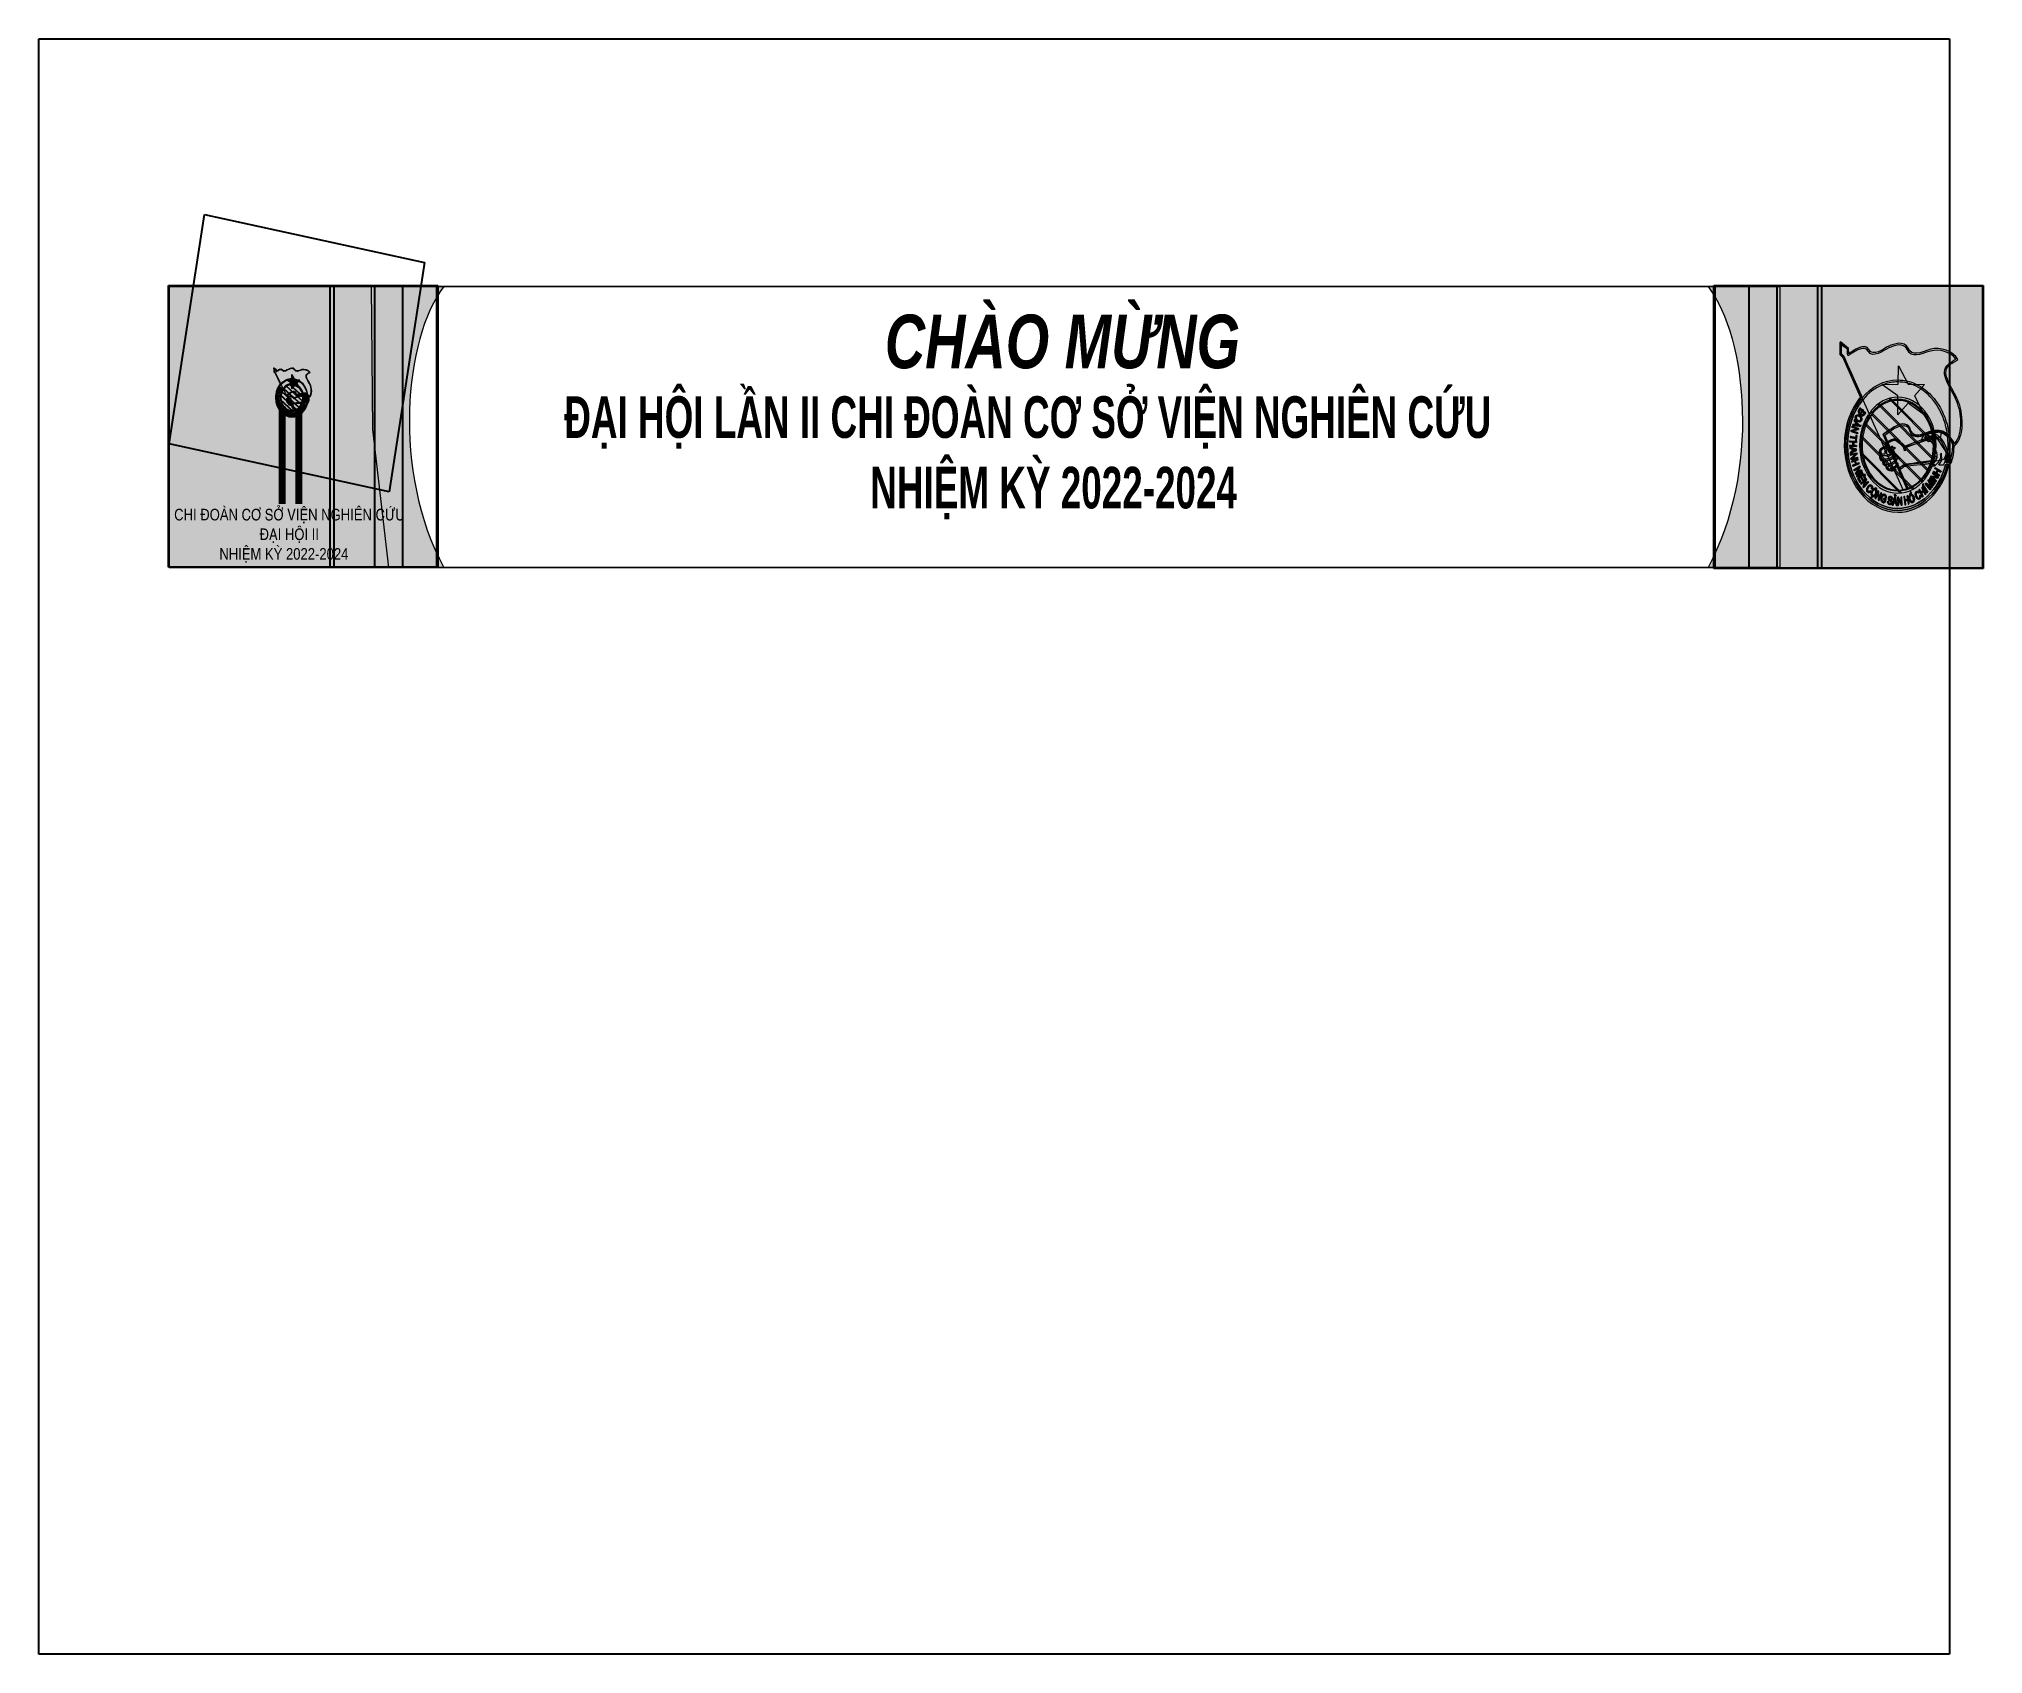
# Model space of a CAD drawing. Header units: inches. Extents: x -4 to 323, y -231 to 40.
import ezdxf

# ---------------------------------------------------------------- set-up
doc = ezdxf.new("R2010")
doc.units = ezdxf.units.IN
doc.header["$MEASUREMENT"] = 0
doc.layers.add('Layer 1', color=7, linetype='Continuous')
picture_1 = doc.add_image_def('image1.jpg', size_in_pixel=(5826, 4400))
picture_2 = doc.add_image_def('image2.jpg', size_in_pixel=(1069, 727))
picture_3 = doc.add_image_def('image3.jpg', size_in_pixel=(487, 727))
picture_4 = doc.add_image_def('image4.jpg', size_in_pixel=(469, 727))
picture_5 = doc.add_image_def('image5.jpg', size_in_pixel=(289, 727))
picture_6 = doc.add_image_def('image6.jpg', size_in_pixel=(1069, 727))
picture_7 = doc.add_image_def('image7.jpg', size_in_pixel=(487, 727))
picture_8 = doc.add_image_def('image8.jpg', size_in_pixel=(469, 727))
picture_9 = doc.add_image_def('image9.jpg', size_in_pixel=(289, 727))
picture_10 = doc.add_image_def('image10.jpg', size_in_pixel=(4167, 4167))

msp = doc.modelspace()

# ---------------------------------------------------------------- texts
at = {"layer": 'Layer 1', "color": 2, "true_color": 0xf8e819, "attachment_point": 7}
for s, insert, char_height in [("\\fUTMGod'sWordBoldItalic|b0|i0|c0|p34;\\W0.778584;CHÀO MỪNG", (138.28, -15.47), 9.0082), ('\\fUTMTimesBold|b0|i0|c0|p34;\\W0.662421;ĐẠI HỘI LẦN II CHI ĐOÀN CƠ SỞ VIỆN NGHIÊN CỨU', (84.43, -28.86), 6.9922), ('\\fUTMTimesBold|b0|i0|c0|p34;\\W0.662421;NHIỆM KỲ 2022-2024', (135.84, -40.71), 6.9922)]:
    msp.add_mtext(s, dxfattribs=dict(at, insert=insert, char_height=char_height))
at = {"layer": 'Layer 1', "color": 18, "true_color": 0x000000, "char_height": 1.9457, "attachment_point": 7}
for s, insert in [('\\fUTM Swiss 721 Black Condensed|b0|i0|c0|p34;\\W0.984257;CHI ĐOÀN CƠ SỞ VIỆN NGHIÊN CỨU', (18.88, -41.39)), ('\\fUTM Swiss 721 Black Condensed|b0|i0|c0|p34;\\W0.984257;ĐẠI HỘI II', (33.24, -44.69)), ('\\fUTM Swiss 721 Black Condensed|b0|i0|c0|p34;\\W0.984257;NHIỆM KỲ 2022-2024', (26.48, -47.99))]:
    msp.add_mtext(s, dxfattribs=dict(at, insert=insert))

# ---------------------------------------------------------------- blocks, each defined once
blk = doc.blocks.new('block 3')
at = {"layer": 'Layer 1', "lineweight": 0}
blk.add_lwpolyline([(52.06, -1.59), (288.65, -1.59), (288.65, -48.79), (54.97, -48.79), (52.28, -25.61), (52.06, -1.59)], dxfattribs=at)
at = {"layer": 'Layer 1'}
image = blk.add_image(picture_1, insert=(-3.85, -231.38), size_in_units=(321.01, 271.37), dxfattribs=at)
blk = doc.blocks.new('block 6')
at = {"layer": 'Layer 1', "true_color": 0xb8d055}
blk.add_hatch(color=63, dxfattribs=at).paths.add_polyline_path([(17.94, -1.41), (57.23, -1.41), (57.23, -48.76), (17.94, -48.76)])
at = {"layer": 'Layer 1', "lineweight": 0}
blk.add_lwpolyline([(17.94, -1.41), (57.23, -1.41), (57.23, -48.76), (17.94, -48.76), (17.94, -1.41)], dxfattribs=at)
at = {"layer": 'Layer 1'}
image = blk.add_image(picture_2, insert=(17.94, -48.76), size_in_units=(39.3, 47.35), dxfattribs=at)
blk = doc.blocks.new('block 7')
at = {"layer": 'Layer 1', "lineweight": 0}
blk.add_lwpolyline([(45.09, -1.41), (62.97, -1.41), (62.97, -48.76), (45.09, -48.76), (45.09, -1.41)], dxfattribs=at)
at = {"layer": 'Layer 1'}
image = blk.add_image(picture_3, insert=(45.09, -48.76), size_in_units=(17.88, 47.35), dxfattribs=at)
blk = doc.blocks.new('block 8')
at = {"layer": 'Layer 1', "lineweight": 0}
blk.add_lwpolyline([(45.75, -1.41), (62.97, -1.41), (62.97, -48.76), (45.75, -48.76), (45.75, -1.41)], dxfattribs=at)
at = {"layer": 'Layer 1'}
image = blk.add_image(picture_4, insert=(45.75, -48.76), size_in_units=(17.22, 47.35), dxfattribs=at)
blk = doc.blocks.new('block 9')
at = {"layer": 'Layer 1', "lineweight": 0}
blk.add_lwpolyline([(52.6, -1.41), (63.19, -1.41), (63.19, -48.76), (52.6, -48.76), (52.6, -1.41)], dxfattribs=at)
at = {"layer": 'Layer 1'}
image = blk.add_image(picture_5, insert=(52.6, -48.76), size_in_units=(10.6, 47.35), dxfattribs=at)
blk = doc.blocks.new('block 5')
at = {"layer": 'Layer 1'}
for name in ['block 6', 'block 7', 'block 8', 'block 9']:
    blk.add_blockref(name, (0, 0), dxfattribs=at)
blk = doc.blocks.new('block 4')
at = {"layer": 'Layer 1', "true_color": 0x009de2}
h = blk.add_hatch(color=142, dxfattribs=at)
edge = h.paths.add_edge_path()
edge.add_spline(control_points=[(18.07, -48.79), (32.78, -48.79), (49.47, -48.79), (64.18, -48.79), (55.48, -32.82), (57.52, -10.29), (64.19, -1.59), (64.19, -1.59), (18.07, -1.59), (18.07, -1.59), (18.07, -1.59), (18.07, -48.79), (18.07, -48.79)], knot_values=[0, 0, 0, 0, 1, 1, 1, 2, 2, 2, 3, 3, 3, 4, 4, 4, 4], degree=3, periodic=1)
at = {"layer": 'Layer 1', "lineweight": 0}
blk.add_open_spline([(18.07, -48.79), (32.78, -48.79), (49.47, -48.79), (64.18, -48.79), (55.48, -32.82), (57.52, -10.29), (64.19, -1.59), (64.19, -1.59), (18.07, -1.59), (18.07, -1.59), (18.07, -1.59), (18.07, -48.79), (18.07, -48.79)], degree=3, knots=[0, 0, 0, 0, 1, 1, 1, 2, 2, 2, 3, 3, 3, 4, 4, 4, 4], dxfattribs=at)
at = {"layer": 'Layer 1'}
blk.add_blockref('block 5', (0, 0), dxfattribs=at)
blk = doc.blocks.new('block 11')
at = {"layer": 'Layer 1', "lineweight": 0}
blk.add_lwpolyline([(283.52, -1.41), (322.82, -1.41), (322.82, -49), (283.52, -49), (283.52, -1.41)], dxfattribs=at)
at = {"layer": 'Layer 1'}
image = blk.add_image(picture_6, insert=(283.52, -49.01), size_in_units=(39.3, 47.6), dxfattribs=at)
blk = doc.blocks.new('block 13')
at = {"layer": 'Layer 1', "lineweight": 0}
blk.add_lwpolyline([(277.78, -1.41), (295.66, -1.41), (295.66, -49), (277.78, -49), (277.78, -1.41)], dxfattribs=at)
at = {"layer": 'Layer 1'}
image = blk.add_image(picture_7, insert=(277.78, -49.01), size_in_units=(17.88, 47.6), dxfattribs=at)
blk = doc.blocks.new('block 14')
at = {"layer": 'Layer 1', "lineweight": 0}
blk.add_lwpolyline([(277.78, -1.41), (295, -1.41), (295, -49), (277.78, -49), (277.78, -1.41)], dxfattribs=at)
at = {"layer": 'Layer 1'}
image = blk.add_image(picture_8, insert=(277.78, -49.01), size_in_units=(17.22, 47.6), dxfattribs=at)
blk = doc.blocks.new('block 15')
at = {"layer": 'Layer 1', "lineweight": 0}
blk.add_lwpolyline([(277.56, -1.41), (288.15, -1.41), (288.15, -49), (277.56, -49), (277.56, -1.41)], dxfattribs=at)
at = {"layer": 'Layer 1'}
image = blk.add_image(picture_9, insert=(277.56, -49.01), size_in_units=(10.6, 47.6), dxfattribs=at)
blk = doc.blocks.new('block 12')
at = {"layer": 'Layer 1'}
for name in ['block 15', 'block 13', 'block 14']:
    blk.add_blockref(name, (0, 0), dxfattribs=at)
blk = doc.blocks.new('block 10')
at = {"layer": 'Layer 1', "true_color": 0x009de2}
h = blk.add_hatch(color=142, dxfattribs=at)
edge = h.paths.add_edge_path()
edge.add_spline(control_points=[(322.71, -48.79), (308, -48.79), (291.31, -48.79), (276.6, -48.79), (285.3, -32.82), (283.26, -10.29), (276.6, -1.59), (276.6, -1.59), (322.71, -1.59), (322.71, -1.59), (322.71, -1.59), (322.71, -48.79), (322.71, -48.79)], knot_values=[0, 0, 0, 0, 1, 1, 1, 2, 2, 2, 3, 3, 3, 4, 4, 4, 4], degree=3, periodic=1)
at = {"layer": 'Layer 1', "lineweight": 0}
blk.add_open_spline([(322.71, -48.79), (308, -48.79), (291.31, -48.79), (276.6, -48.79), (285.3, -32.82), (283.26, -10.29), (276.6, -1.59), (276.6, -1.59), (322.71, -1.59), (322.71, -1.59), (322.71, -1.59), (322.71, -48.79), (322.71, -48.79)], degree=3, knots=[0, 0, 0, 0, 1, 1, 1, 2, 2, 2, 3, 3, 3, 4, 4, 4, 4], dxfattribs=at)
at = {"layer": 'Layer 1'}
for name in ['block 12', 'block 11']:
    blk.add_blockref(name, (0, 0), dxfattribs=at)
blk = doc.blocks.new('block 16')
at = {"layer": 'Layer 1', "true_color": 0xe2000f}
h = blk.add_hatch(color=12, dxfattribs=at)
edge = h.paths.add_edge_path()
edge.add_spline(control_points=[(300.06, -12.99), (300.08, -13.03), (300.12, -13.14), (300.17, -13.23), (300.7, -12.89), (302.82, -11.2), (303.54, -12.5), (304.27, -13.8), (306.04, -12.32), (306.96, -11.93), (307.81, -11.57), (309.41, -10.84), (310.11, -12.26), (310.83, -13.68), (312.1, -13.01), (314, -12.45), (315.45, -12.03), (317.41, -12.61), (318.25, -13.79), (317.79, -14.09), (317.37, -14.34), (317, -14.65), (315.21, -16.13), (317.54, -18.83), (318.36, -20.82), (319.2, -22.88), (319.59, -26.03), (318.03, -28.06), (316.94, -26.25), (315.62, -25.19), (313, -26.32), (311.56, -26.9), (310.89, -26.7), (310.57, -25.61), (310.3, -24.68), (309.3, -24.41), (308.14, -25.05), (307.39, -25.46), (307.01, -25.77), (306.03, -26.45), (306.03, -26.45), (310.03, -35.55), (310.03, -35.55), (309.79, -35.63), (309.55, -35.69), (309.3, -35.73), (309.3, -35.73), (309.25, -35.6), (309.25, -35.6), (305.98, -28.21), (302.9, -21.24), (299.39, -13.32), (299.39, -13.32), (298.98, -12.87), (298.98, -12.87), (298.98, -12.87), (298.98, -11.39), (298.98, -11.39), (298.98, -11.39), (300.01, -12.15), (300.01, -12.15), (300.01, -12.15), (300.06, -12.99), (300.06, -12.99)], knot_values=[0, 0, 0, 0, 1, 1, 1, 2, 2, 2, 3, 3, 3, 4, 4, 4, 5, 5, 5, 6, 6, 6, 7, 7, 7, 8, 8, 8, 9, 9, 9, 10, 10, 10, 11, 11, 11, 12, 12, 12, 13, 13, 13, 14, 14, 14, 15, 15, 15, 16, 16, 16, 17, 17, 17, 18, 18, 18, 19, 19, 19, 20, 20, 20, 21, 21, 21, 21], degree=3, periodic=1)
at = {"layer": 'Layer 1', "true_color": 0xffec00}
blk.add_hatch(color=2, dxfattribs=at).paths.add_polyline_path([(308.59, -14.91), (310.25, -18.04), (312.98, -18.05), (311.28, -20), (312.92, -23.14), (310.2, -21.22), (308.48, -23.14), (308.51, -20), (305.8, -18.05), (308.53, -18.04)])
at = {"layer": 'Layer 1', "true_color": 0x075527}
h = blk.add_hatch(color=118, dxfattribs=at)
edge = h.paths.add_edge_path()
edge.add_spline(control_points=[(317.16, -27.09), (317.16, -27.09), (317.16, -27.08), (317.16, -27.08), (317.16, -27.08), (317.16, -27.08), (317.16, -27.08), (317.15, -27), (317.14, -26.93), (317.14, -26.85), (317.13, -26.79), (317.12, -26.73), (317.12, -26.68), (316.71, -23.15), (314.96, -20.16), (312.54, -18.56), (312.25, -18.37), (311.95, -18.2), (311.64, -18.05), (311.1, -17.78), (310.53, -17.58), (309.94, -17.45), (309.48, -17.36), (309.02, -17.31), (308.55, -17.3), (308.55, -17.3), (308.48, -17.3), (308.48, -17.3), (306.16, -17.3), (304.05, -18.45), (302.48, -20.31), (302.53, -20.42), (302.58, -20.52), (302.62, -20.62), (303.54, -19.5), (304.67, -18.64), (305.92, -18.14), (306, -18.11), (306.08, -18.08), (306.16, -18.05), (306.9, -17.78), (307.68, -17.64), (308.48, -17.64), (308.48, -17.64), (308.54, -17.64), (308.54, -17.64), (309.09, -17.64), (309.62, -17.71), (310.14, -17.84), (310.36, -17.9), (310.58, -17.96), (310.79, -18.04), (311.32, -18.23), (311.84, -18.49), (312.33, -18.8), (314.64, -20.29), (316.34, -23.08), (316.81, -26.39), (316.82, -26.44), (316.82, -26.5), (316.83, -26.56), (316.84, -26.63), (316.85, -26.7), (316.86, -26.76), (316.86, -26.77), (316.86, -26.77), (316.86, -26.78), (316.91, -27.26), (316.94, -27.76), (316.94, -28.26), (316.94, -28.73), (316.92, -29.19), (316.87, -29.65), (316.81, -30.19), (316.72, -30.72), (316.6, -31.24), (316.7, -31.21), (316.8, -31.18), (316.9, -31.16), (317.1, -30.23), (317.21, -29.26), (317.21, -28.26), (317.21, -27.86), (317.19, -27.48), (317.16, -27.09), (317.16, -27.09), (317.16, -27.09), (317.16, -27.09)], knot_values=[0, 0, 0, 0, 1, 1, 1, 2, 2, 2, 3, 3, 3, 4, 4, 4, 5, 5, 5, 6, 6, 6, 7, 7, 7, 8, 8, 8, 9, 9, 9, 10, 10, 10, 11, 11, 11, 12, 12, 12, 13, 13, 13, 14, 14, 14, 15, 15, 15, 16, 16, 16, 17, 17, 17, 18, 18, 18, 19, 19, 19, 20, 20, 20, 21, 21, 21, 22, 22, 22, 23, 23, 23, 24, 24, 24, 25, 25, 25, 26, 26, 26, 27, 27, 27, 28, 28, 28, 29, 29, 29, 29], degree=3, periodic=1)
edge = h.paths.add_edge_path()
edge.add_spline(control_points=[(316.52, -31.55), (316.52, -31.55), (316.83, -31.46), (316.83, -31.46), (315.73, -35.94), (312.4, -39.22), (308.48, -39.22), (303.68, -39.22), (299.76, -34.3), (299.76, -28.26), (299.76, -25.24), (300.74, -22.49), (302.33, -20.5), (302.33, -20.5), (302.47, -20.81), (302.47, -20.81), (300.96, -22.73), (300.03, -25.36), (300.03, -28.26), (300.03, -34.11), (303.83, -38.88), (308.48, -38.88), (312.23, -38.88), (315.42, -35.79), (316.52, -31.55)], knot_values=[0, 0, 0, 0, 1, 1, 1, 2, 2, 2, 3, 3, 3, 4, 4, 4, 5, 5, 5, 6, 6, 6, 7, 7, 7, 8, 8, 8, 8], degree=3, periodic=1)
at = {"layer": 'Layer 1', "true_color": 0xe2000f}
h = blk.add_hatch(color=12, dxfattribs=at)
edge = h.paths.add_edge_path()
edge.add_spline(control_points=[(302.38, -23.11), (302.36, -23.1), (302.34, -23.09), (302.31, -23.07), (302.29, -23.06), (302.27, -23.04), (302.25, -23.02), (302.19, -22.96), (302.14, -22.91), (302.11, -22.85), (302.1, -22.84), (302.09, -22.83), (302.09, -22.82), (302.08, -22.81), (302.07, -22.8), (302.07, -22.79), (302.05, -22.75), (302.03, -22.7), (302.03, -22.66), (302.03, -22.66), (302.03, -22.64), (302.03, -22.64), (302.03, -22.63), (302.03, -22.63), (302.03, -22.62), (302.04, -22.57), (302.06, -22.51), (302.1, -22.44), (302.1, -22.44), (302.19, -22.28), (302.19, -22.28), (302.19, -22.28), (302.44, -22.51), (302.44, -22.51), (302.44, -22.51), (302.32, -22.73), (302.32, -22.73), (302.32, -22.73), (302.3, -22.75), (302.3, -22.75), (302.3, -22.75), (302.32, -22.77), (302.32, -22.77), (302.32, -22.77), (302.4, -22.84), (302.4, -22.84), (302.4, -22.84), (302.42, -22.86), (302.42, -22.86), (302.42, -22.86), (302.43, -22.84), (302.43, -22.84), (302.43, -22.84), (302.56, -22.61), (302.56, -22.61), (302.56, -22.61), (302.81, -22.85), (302.81, -22.85), (302.81, -22.85), (302.72, -23.01), (302.72, -23.01), (302.7, -23.04), (302.68, -23.07), (302.66, -23.09), (302.65, -23.11), (302.64, -23.13), (302.62, -23.13), (302.56, -23.18), (302.48, -23.18), (302.38, -23.11), (302.38, -23.11), (302.38, -23.11), (302.38, -23.11)], knot_values=[0, 0, 0, 0, 1, 1, 1, 2, 2, 2, 3, 3, 3, 4, 4, 4, 5, 5, 5, 6, 6, 6, 7, 7, 7, 8, 8, 8, 9, 9, 9, 10, 10, 10, 11, 11, 11, 12, 12, 12, 13, 13, 13, 14, 14, 14, 15, 15, 15, 16, 16, 16, 17, 17, 17, 18, 18, 18, 19, 19, 19, 20, 20, 20, 21, 21, 21, 22, 22, 22, 23, 23, 23, 24, 24, 24, 24], degree=3, periodic=1)
edge = h.paths.add_edge_path()
edge.add_spline(control_points=[(302.86, -22.85), (302.86, -22.85), (302.88, -22.83), (302.88, -22.83), (302.88, -22.83), (302.86, -22.82), (302.86, -22.82), (302.86, -22.82), (302.57, -22.55), (302.57, -22.55), (302.57, -22.55), (302.55, -22.54), (302.55, -22.54), (302.55, -22.54), (302.54, -22.56), (302.54, -22.56), (302.54, -22.56), (302.41, -22.78), (302.41, -22.78), (302.41, -22.78), (302.37, -22.74), (302.37, -22.74), (302.37, -22.74), (302.49, -22.52), (302.49, -22.52), (302.49, -22.52), (302.51, -22.5), (302.51, -22.5), (302.51, -22.5), (302.49, -22.48), (302.49, -22.48), (302.49, -22.48), (302.2, -22.22), (302.2, -22.22), (302.2, -22.22), (302.18, -22.2), (302.18, -22.2), (302.18, -22.2), (302.17, -22.22), (302.17, -22.22), (302.17, -22.22), (302.06, -22.41), (302.06, -22.41), (302.02, -22.48), (301.99, -22.55), (301.99, -22.61), (301.98, -22.62), (301.98, -22.63), (301.98, -22.64), (301.98, -22.64), (301.98, -22.67), (301.98, -22.67), (301.99, -22.72), (302, -22.77), (302.03, -22.82), (302.04, -22.83), (302.04, -22.84), (302.05, -22.86), (302.06, -22.87), (302.06, -22.88), (302.07, -22.89), (302.11, -22.95), (302.16, -23.01), (302.22, -23.06), (302.24, -23.08), (302.27, -23.1), (302.29, -23.12), (302.31, -23.14), (302.34, -23.15), (302.36, -23.16), (302.47, -23.23), (302.57, -23.24), (302.64, -23.18), (302.66, -23.17), (302.68, -23.15), (302.7, -23.13), (302.72, -23.11), (302.73, -23.08), (302.75, -23.04), (302.75, -23.04), (302.86, -22.85), (302.86, -22.85), (302.86, -22.85), (302.86, -22.85), (302.86, -22.85)], knot_values=[0, 0, 0, 0, 1, 1, 1, 2, 2, 2, 3, 3, 3, 4, 4, 4, 5, 5, 5, 6, 6, 6, 7, 7, 7, 8, 8, 8, 9, 9, 9, 10, 10, 10, 11, 11, 11, 12, 12, 12, 13, 13, 13, 14, 14, 14, 15, 15, 15, 16, 16, 16, 17, 17, 17, 18, 18, 18, 19, 19, 19, 20, 20, 20, 21, 21, 21, 22, 22, 22, 23, 23, 23, 24, 24, 24, 25, 25, 25, 26, 26, 26, 27, 27, 27, 28, 28, 28, 28], degree=3, periodic=1)
edge = h.paths.add_edge_path()
edge.add_spline(control_points=[(302.39, -23.28), (302.45, -23.31), (302.51, -23.32), (302.57, -23.32), (302.62, -23.31), (302.67, -23.29), (302.71, -23.26), (302.72, -23.24), (302.74, -23.22), (302.76, -23.2), (302.78, -23.17), (302.8, -23.14), (302.82, -23.1), (302.82, -23.1), (302.98, -22.82), (302.98, -22.82), (302.98, -22.82), (302.61, -22.48), (302.61, -22.48), (302.61, -22.48), (302.59, -22.46), (302.59, -22.46), (302.59, -22.46), (302.6, -22.44), (302.6, -22.44), (302.6, -22.44), (302.65, -22.37), (302.65, -22.37), (302.65, -22.37), (302.6, -22.33), (302.6, -22.33), (302.6, -22.33), (302.56, -22.4), (302.56, -22.4), (302.56, -22.4), (302.55, -22.43), (302.55, -22.43), (302.55, -22.43), (302.53, -22.41), (302.53, -22.41), (302.53, -22.41), (302.16, -22.07), (302.16, -22.07), (302.16, -22.07), (301.99, -22.37), (301.99, -22.37), (301.96, -22.41), (301.94, -22.44), (301.93, -22.48), (301.93, -22.48), (301.93, -22.49), (301.93, -22.49), (301.92, -22.49), (301.92, -22.5), (301.92, -22.51), (301.91, -22.55), (301.9, -22.6), (301.9, -22.64), (301.9, -22.65), (301.9, -22.66), (301.91, -22.67), (301.91, -22.67), (301.91, -22.68), (301.91, -22.69), (301.92, -22.8), (301.97, -22.91), (302.06, -23.01), (302.07, -23.03), (302.09, -23.05), (302.11, -23.07), (302.13, -23.09), (302.15, -23.11), (302.18, -23.14), (302.21, -23.17), (302.25, -23.2), (302.28, -23.22), (302.32, -23.25), (302.35, -23.27), (302.39, -23.28), (302.39, -23.28), (302.39, -23.28), (302.39, -23.28)], knot_values=[0, 0, 0, 0, 1, 1, 1, 2, 2, 2, 3, 3, 3, 4, 4, 4, 5, 5, 5, 6, 6, 6, 7, 7, 7, 8, 8, 8, 9, 9, 9, 10, 10, 10, 11, 11, 11, 12, 12, 12, 13, 13, 13, 14, 14, 14, 15, 15, 15, 16, 16, 16, 17, 17, 17, 18, 18, 18, 19, 19, 19, 20, 20, 20, 21, 21, 21, 22, 22, 22, 23, 23, 23, 24, 24, 24, 25, 25, 25, 26, 26, 26, 27, 27, 27, 27], degree=3, periodic=1)
edge = h.paths.add_edge_path()
edge.add_spline(control_points=[(303.03, -22.79), (303.03, -22.79), (302.65, -22.45), (302.65, -22.45), (302.65, -22.45), (302.7, -22.38), (302.7, -22.38), (302.7, -22.38), (302.71, -22.36), (302.71, -22.36), (302.71, -22.36), (302.69, -22.34), (302.69, -22.34), (302.69, -22.34), (302.61, -22.27), (302.61, -22.27), (302.61, -22.27), (302.6, -22.25), (302.6, -22.25), (302.6, -22.25), (302.58, -22.27), (302.58, -22.27), (302.58, -22.27), (302.54, -22.35), (302.54, -22.35), (302.54, -22.35), (302.15, -21.99), (302.15, -21.99), (302.15, -21.99), (302.13, -22.01), (302.13, -22.01), (302.13, -22.01), (301.95, -22.33), (301.95, -22.33), (301.92, -22.38), (301.9, -22.42), (301.89, -22.45), (301.89, -22.46), (301.89, -22.46), (301.88, -22.47), (301.88, -22.48), (301.88, -22.48), (301.88, -22.49), (301.86, -22.54), (301.86, -22.59), (301.86, -22.64), (301.86, -22.65), (301.86, -22.66), (301.86, -22.67), (301.86, -22.68), (301.86, -22.69), (301.86, -22.7), (301.86, -22.7), (301.86, -22.7), (301.86, -22.7), (301.88, -22.82), (301.93, -22.94), (302.03, -23.05), (302.04, -23.07), (302.06, -23.09), (302.08, -23.12), (302.1, -23.14), (302.13, -23.16), (302.15, -23.18), (302.19, -23.22), (302.23, -23.25), (302.26, -23.27), (302.3, -23.3), (302.34, -23.32), (302.37, -23.33), (302.44, -23.37), (302.51, -23.38), (302.57, -23.37), (302.63, -23.37), (302.69, -23.35), (302.73, -23.3), (302.75, -23.28), (302.77, -23.26), (302.79, -23.23), (302.81, -23.21), (302.83, -23.18), (302.85, -23.14), (302.85, -23.14), (303.03, -22.83), (303.03, -22.83), (303.03, -22.83), (303.04, -22.81), (303.04, -22.81), (303.04, -22.81), (303.03, -22.79), (303.03, -22.79), (303.03, -22.79), (303.03, -22.79), (303.03, -22.79)], knot_values=[0, 0, 0, 0, 1, 1, 1, 2, 2, 2, 3, 3, 3, 4, 4, 4, 5, 5, 5, 6, 6, 6, 7, 7, 7, 8, 8, 8, 9, 9, 9, 10, 10, 10, 11, 11, 11, 12, 12, 12, 13, 13, 13, 14, 14, 14, 15, 15, 15, 16, 16, 16, 17, 17, 17, 18, 18, 18, 19, 19, 19, 20, 20, 20, 21, 21, 21, 22, 22, 22, 23, 23, 23, 24, 24, 24, 25, 25, 25, 26, 26, 26, 27, 27, 27, 28, 28, 28, 29, 29, 29, 30, 30, 30, 31, 31, 31, 31], degree=3, periodic=1)
edge = h.paths.add_edge_path()
edge.add_spline(control_points=[(302.38, -23.11), (302.48, -23.18), (302.56, -23.18), (302.62, -23.13), (302.64, -23.13), (302.65, -23.11), (302.66, -23.09), (302.68, -23.07), (302.7, -23.04), (302.72, -23.01), (302.72, -23.01), (302.81, -22.85), (302.81, -22.85), (302.81, -22.85), (302.56, -22.61), (302.56, -22.61), (302.56, -22.61), (302.43, -22.84), (302.43, -22.84), (302.43, -22.84), (302.42, -22.86), (302.42, -22.86), (302.42, -22.86), (302.4, -22.84), (302.4, -22.84), (302.4, -22.84), (302.32, -22.77), (302.32, -22.77), (302.32, -22.77), (302.3, -22.75), (302.3, -22.75), (302.3, -22.75), (302.32, -22.73), (302.32, -22.73), (302.32, -22.73), (302.44, -22.51), (302.44, -22.51), (302.44, -22.51), (302.19, -22.28), (302.19, -22.28), (302.19, -22.28), (302.1, -22.44), (302.1, -22.44), (302.06, -22.51), (302.04, -22.57), (302.03, -22.62), (302.03, -22.63), (302.03, -22.63), (302.03, -22.64), (302.03, -22.64), (302.03, -22.66), (302.03, -22.66), (302.03, -22.7), (302.05, -22.75), (302.07, -22.79), (302.07, -22.8), (302.08, -22.81), (302.09, -22.82), (302.09, -22.83), (302.1, -22.84), (302.11, -22.85), (302.14, -22.91), (302.19, -22.96), (302.25, -23.02), (302.27, -23.04), (302.29, -23.06), (302.31, -23.07), (302.34, -23.09), (302.36, -23.1), (302.38, -23.11), (302.38, -23.11), (302.38, -23.11), (302.38, -23.11)], knot_values=[0, 0, 0, 0, 1, 1, 1, 2, 2, 2, 3, 3, 3, 4, 4, 4, 5, 5, 5, 6, 6, 6, 7, 7, 7, 8, 8, 8, 9, 9, 9, 10, 10, 10, 11, 11, 11, 12, 12, 12, 13, 13, 13, 14, 14, 14, 15, 15, 15, 16, 16, 16, 17, 17, 17, 18, 18, 18, 19, 19, 19, 20, 20, 20, 21, 21, 21, 22, 22, 22, 23, 23, 23, 24, 24, 24, 24], degree=3, periodic=1)
edge = h.paths.add_edge_path()
edge.add_spline(control_points=[(302.86, -22.82), (302.86, -22.82), (302.57, -22.55), (302.57, -22.55), (302.57, -22.55), (302.55, -22.54), (302.55, -22.54), (302.55, -22.54), (302.54, -22.56), (302.54, -22.56), (302.54, -22.56), (302.41, -22.78), (302.41, -22.78), (302.41, -22.78), (302.37, -22.74), (302.37, -22.74), (302.37, -22.74), (302.49, -22.52), (302.49, -22.52), (302.49, -22.52), (302.51, -22.5), (302.51, -22.5), (302.51, -22.5), (302.49, -22.48), (302.49, -22.48), (302.49, -22.48), (302.2, -22.22), (302.2, -22.22), (302.2, -22.22), (302.18, -22.2), (302.18, -22.2), (302.18, -22.2), (302.17, -22.22), (302.17, -22.22), (302.17, -22.22), (302.06, -22.41), (302.06, -22.41), (302.02, -22.48), (301.99, -22.55), (301.99, -22.61), (301.98, -22.62), (301.98, -22.63), (301.98, -22.64), (301.98, -22.64), (301.98, -22.67), (301.98, -22.67), (301.99, -22.72), (302, -22.77), (302.03, -22.82), (302.04, -22.83), (302.04, -22.84), (302.05, -22.86), (302.06, -22.87), (302.06, -22.88), (302.07, -22.89), (302.11, -22.95), (302.16, -23.01), (302.22, -23.06), (302.24, -23.08), (302.27, -23.1), (302.29, -23.12), (302.31, -23.14), (302.34, -23.15), (302.36, -23.16), (302.47, -23.23), (302.57, -23.24), (302.64, -23.18), (302.66, -23.17), (302.68, -23.15), (302.7, -23.13), (302.72, -23.11), (302.73, -23.08), (302.75, -23.04), (302.75, -23.04), (302.86, -22.85), (302.86, -22.85), (302.86, -22.85), (302.88, -22.83), (302.88, -22.83), (302.88, -22.83), (302.86, -22.82), (302.86, -22.82), (302.86, -22.82), (302.86, -22.82), (302.86, -22.82)], knot_values=[0, 0, 0, 0, 1, 1, 1, 2, 2, 2, 3, 3, 3, 4, 4, 4, 5, 5, 5, 6, 6, 6, 7, 7, 7, 8, 8, 8, 9, 9, 9, 10, 10, 10, 11, 11, 11, 12, 12, 12, 13, 13, 13, 14, 14, 14, 15, 15, 15, 16, 16, 16, 17, 17, 17, 18, 18, 18, 19, 19, 19, 20, 20, 20, 21, 21, 21, 22, 22, 22, 23, 23, 23, 24, 24, 24, 25, 25, 25, 26, 26, 26, 27, 27, 27, 28, 28, 28, 28], degree=3, periodic=1)
edge = h.paths.add_edge_path()
edge.add_spline(control_points=[(302.38, -23.11), (302.48, -23.18), (302.56, -23.18), (302.62, -23.13), (302.64, -23.13), (302.65, -23.11), (302.66, -23.09), (302.68, -23.07), (302.7, -23.04), (302.72, -23.01), (302.72, -23.01), (302.81, -22.85), (302.81, -22.85), (302.81, -22.85), (302.56, -22.61), (302.56, -22.61), (302.56, -22.61), (302.43, -22.84), (302.43, -22.84), (302.43, -22.84), (302.42, -22.86), (302.42, -22.86), (302.42, -22.86), (302.4, -22.84), (302.4, -22.84), (302.4, -22.84), (302.32, -22.77), (302.32, -22.77), (302.32, -22.77), (302.3, -22.75), (302.3, -22.75), (302.3, -22.75), (302.32, -22.73), (302.32, -22.73), (302.32, -22.73), (302.44, -22.51), (302.44, -22.51), (302.44, -22.51), (302.19, -22.28), (302.19, -22.28), (302.19, -22.28), (302.1, -22.44), (302.1, -22.44), (302.06, -22.51), (302.04, -22.57), (302.03, -22.62), (302.03, -22.63), (302.03, -22.63), (302.03, -22.64), (302.03, -22.64), (302.03, -22.66), (302.03, -22.66), (302.03, -22.7), (302.05, -22.75), (302.07, -22.79), (302.07, -22.8), (302.08, -22.81), (302.09, -22.82), (302.09, -22.83), (302.1, -22.84), (302.11, -22.85), (302.14, -22.91), (302.19, -22.96), (302.25, -23.02), (302.27, -23.04), (302.29, -23.06), (302.31, -23.07), (302.34, -23.09), (302.36, -23.1), (302.38, -23.11), (302.38, -23.11), (302.38, -23.11), (302.38, -23.11)], knot_values=[0, 0, 0, 0, 1, 1, 1, 2, 2, 2, 3, 3, 3, 4, 4, 4, 5, 5, 5, 6, 6, 6, 7, 7, 7, 8, 8, 8, 9, 9, 9, 10, 10, 10, 11, 11, 11, 12, 12, 12, 13, 13, 13, 14, 14, 14, 15, 15, 15, 16, 16, 16, 17, 17, 17, 18, 18, 18, 19, 19, 19, 20, 20, 20, 21, 21, 21, 22, 22, 22, 23, 23, 23, 24, 24, 24, 24], degree=3, periodic=1)
edge = h.paths.add_edge_path()
edge.add_spline(control_points=[(302.86, -22.82), (302.86, -22.82), (302.57, -22.55), (302.57, -22.55), (302.57, -22.55), (302.55, -22.54), (302.55, -22.54), (302.55, -22.54), (302.54, -22.56), (302.54, -22.56), (302.54, -22.56), (302.41, -22.78), (302.41, -22.78), (302.41, -22.78), (302.37, -22.74), (302.37, -22.74), (302.37, -22.74), (302.49, -22.52), (302.49, -22.52), (302.49, -22.52), (302.51, -22.5), (302.51, -22.5), (302.51, -22.5), (302.49, -22.48), (302.49, -22.48), (302.49, -22.48), (302.2, -22.22), (302.2, -22.22), (302.2, -22.22), (302.18, -22.2), (302.18, -22.2), (302.18, -22.2), (302.17, -22.22), (302.17, -22.22), (302.17, -22.22), (302.06, -22.41), (302.06, -22.41), (302.02, -22.48), (301.99, -22.55), (301.99, -22.61), (301.98, -22.62), (301.98, -22.63), (301.98, -22.64), (301.98, -22.64), (301.98, -22.67), (301.98, -22.67), (301.99, -22.72), (302, -22.77), (302.03, -22.82), (302.04, -22.83), (302.04, -22.84), (302.05, -22.86), (302.06, -22.87), (302.06, -22.88), (302.07, -22.89), (302.11, -22.95), (302.16, -23.01), (302.22, -23.06), (302.24, -23.08), (302.27, -23.1), (302.29, -23.12), (302.31, -23.14), (302.34, -23.15), (302.36, -23.16), (302.47, -23.23), (302.57, -23.24), (302.64, -23.18), (302.66, -23.17), (302.68, -23.15), (302.7, -23.13), (302.72, -23.11), (302.73, -23.08), (302.75, -23.04), (302.75, -23.04), (302.86, -22.85), (302.86, -22.85), (302.86, -22.85), (302.88, -22.83), (302.88, -22.83), (302.88, -22.83), (302.86, -22.82), (302.86, -22.82), (302.86, -22.82), (302.86, -22.82), (302.86, -22.82)], knot_values=[0, 0, 0, 0, 1, 1, 1, 2, 2, 2, 3, 3, 3, 4, 4, 4, 5, 5, 5, 6, 6, 6, 7, 7, 7, 8, 8, 8, 9, 9, 9, 10, 10, 10, 11, 11, 11, 12, 12, 12, 13, 13, 13, 14, 14, 14, 15, 15, 15, 16, 16, 16, 17, 17, 17, 18, 18, 18, 19, 19, 19, 20, 20, 20, 21, 21, 21, 22, 22, 22, 23, 23, 23, 24, 24, 24, 25, 25, 25, 26, 26, 26, 27, 27, 27, 28, 28, 28, 28], degree=3, periodic=1)
edge = h.paths.add_edge_path()
edge.add_spline(control_points=[(302.26, -23.97), (302.25, -23.99), (302.25, -24), (302.24, -24.02), (302.24, -24.02), (302.24, -24.02), (302.24, -24.02), (302.23, -24.05), (302.21, -24.07), (302.19, -24.09), (302.17, -24.11), (302.15, -24.13), (302.13, -24.14), (302.09, -24.16), (302.06, -24.17), (302.02, -24.17), (302.02, -24.17), (302.01, -24.17), (302, -24.17), (301.99, -24.17), (301.98, -24.17), (301.98, -24.16), (301.92, -24.16), (301.87, -24.14), (301.82, -24.11), (301.8, -24.1), (301.79, -24.09), (301.78, -24.09), (301.77, -24.08), (301.76, -24.07), (301.75, -24.06), (301.68, -24.01), (301.63, -23.96), (301.59, -23.9), (301.58, -23.88), (301.57, -23.87), (301.56, -23.86), (301.56, -23.85), (301.55, -23.84), (301.54, -23.82), (301.52, -23.77), (301.5, -23.71), (301.5, -23.66), (301.5, -23.61), (301.51, -23.56), (301.54, -23.51), (301.56, -23.45), (301.6, -23.4), (301.65, -23.38), (301.66, -23.37), (301.67, -23.37), (301.68, -23.37), (301.69, -23.36), (301.7, -23.36), (301.72, -23.36), (301.76, -23.35), (301.81, -23.35), (301.86, -23.37), (301.9, -23.39), (301.96, -23.41), (302.01, -23.45), (302.06, -23.49), (302.1, -23.53), (302.14, -23.57), (302.18, -23.61), (302.21, -23.65), (302.23, -23.69), (302.27, -23.77), (302.28, -23.85), (302.27, -23.92), (302.27, -23.94), (302.26, -23.95), (302.26, -23.97), (302.26, -23.97), (302.26, -23.97), (302.26, -23.97)], knot_values=[0, 0, 0, 0, 1, 1, 1, 2, 2, 2, 3, 3, 3, 4, 4, 4, 5, 5, 5, 6, 6, 6, 7, 7, 7, 8, 8, 8, 9, 9, 9, 10, 10, 10, 11, 11, 11, 12, 12, 12, 13, 13, 13, 14, 14, 14, 15, 15, 15, 16, 16, 16, 17, 17, 17, 18, 18, 18, 19, 19, 19, 20, 20, 20, 21, 21, 21, 22, 22, 22, 23, 23, 23, 24, 24, 24, 25, 25, 25, 25], degree=3, periodic=1)
edge = h.paths.add_edge_path()
edge.add_spline(control_points=[(302.17, -23.52), (302.21, -23.57), (302.24, -23.61), (302.27, -23.66), (302.3, -23.73), (302.32, -23.8), (302.32, -23.87), (302.32, -23.89), (302.32, -23.92), (302.31, -23.94), (302.31, -23.95), (302.3, -23.97), (302.3, -23.99), (302.29, -24.01), (302.29, -24.03), (302.28, -24.04), (302.28, -24.04), (302.28, -24.05), (302.28, -24.05), (302.26, -24.08), (302.24, -24.11), (302.22, -24.13), (302.2, -24.16), (302.17, -24.18), (302.14, -24.19), (302.11, -24.21), (302.06, -24.23), (302.02, -24.23), (302.02, -24.23), (302, -24.23), (302, -24.23), (301.99, -24.22), (301.98, -24.22), (301.97, -24.22), (301.91, -24.21), (301.86, -24.19), (301.8, -24.16), (301.79, -24.15), (301.78, -24.14), (301.76, -24.14), (301.75, -24.13), (301.74, -24.12), (301.73, -24.11), (301.66, -24.06), (301.6, -24), (301.55, -23.94), (301.54, -23.92), (301.54, -23.91), (301.53, -23.89), (301.52, -23.88), (301.51, -23.87), (301.5, -23.85), (301.47, -23.79), (301.46, -23.73), (301.46, -23.66), (301.46, -23.6), (301.47, -23.54), (301.5, -23.48), (301.53, -23.41), (301.58, -23.36), (301.64, -23.33), (301.65, -23.32), (301.66, -23.32), (301.67, -23.31), (301.68, -23.31), (301.7, -23.3), (301.71, -23.3), (301.73, -23.3), (301.75, -23.3), (301.76, -23.3), (301.8, -23.3), (301.83, -23.3), (301.86, -23.31), (301.92, -23.33), (301.98, -23.36), (302.03, -23.4), (302.09, -23.44), (302.13, -23.48), (302.17, -23.52), (302.17, -23.52), (302.17, -23.52), (302.17, -23.52)], knot_values=[0, 0, 0, 0, 1, 1, 1, 2, 2, 2, 3, 3, 3, 4, 4, 4, 5, 5, 5, 6, 6, 6, 7, 7, 7, 8, 8, 8, 9, 9, 9, 10, 10, 10, 11, 11, 11, 12, 12, 12, 13, 13, 13, 14, 14, 14, 15, 15, 15, 16, 16, 16, 17, 17, 17, 18, 18, 18, 19, 19, 19, 20, 20, 20, 21, 21, 21, 22, 22, 22, 23, 23, 23, 24, 24, 24, 25, 25, 25, 26, 26, 26, 27, 27, 27, 27], degree=3, periodic=1)
edge = h.paths.add_edge_path()
edge.add_spline(control_points=[(302.33, -24.13), (302.32, -24.14), (302.32, -24.15), (302.31, -24.16), (302.27, -24.21), (302.23, -24.25), (302.18, -24.28), (302.17, -24.28), (302.16, -24.28), (302.16, -24.29), (302.14, -24.29), (302.14, -24.3), (302.13, -24.3), (302.09, -24.31), (302.06, -24.31), (302.02, -24.31), (302, -24.31), (301.98, -24.31), (301.96, -24.31), (301.92, -24.31), (301.88, -24.29), (301.83, -24.27), (301.78, -24.25), (301.74, -24.23), (301.69, -24.19), (301.67, -24.18), (301.65, -24.16), (301.64, -24.15), (301.62, -24.13), (301.6, -24.12), (301.59, -24.11), (301.51, -24.03), (301.45, -23.94), (301.42, -23.85), (301.42, -23.85), (301.42, -23.84), (301.42, -23.84), (301.41, -23.82), (301.4, -23.8), (301.4, -23.78), (301.39, -23.76), (301.39, -23.74), (301.39, -23.72), (301.38, -23.69), (301.38, -23.67), (301.38, -23.65), (301.38, -23.57), (301.4, -23.5), (301.43, -23.43), (301.44, -23.41), (301.45, -23.39), (301.46, -23.38), (301.47, -23.36), (301.48, -23.35), (301.49, -23.33), (301.55, -23.26), (301.62, -23.22), (301.71, -23.21), (301.71, -23.21), (301.72, -23.21), (301.72, -23.21), (301.73, -23.21), (301.75, -23.21), (301.76, -23.21), (301.78, -23.21), (301.8, -23.21), (301.81, -23.21), (301.9, -23.22), (301.99, -23.26), (302.07, -23.32), (302.09, -23.34), (302.11, -23.35), (302.12, -23.36), (302.14, -23.38), (302.16, -23.39), (302.17, -23.4), (302.25, -23.48), (302.31, -23.56), (302.35, -23.65), (302.38, -23.73), (302.4, -23.8), (302.4, -23.88), (302.39, -23.95), (302.38, -24.02), (302.34, -24.09), (302.34, -24.11), (302.33, -24.12), (302.33, -24.13), (302.33, -24.13), (302.33, -24.13), (302.33, -24.13)], knot_values=[0, 0, 0, 0, 1, 1, 1, 2, 2, 2, 3, 3, 3, 4, 4, 4, 5, 5, 5, 6, 6, 6, 7, 7, 7, 8, 8, 8, 9, 9, 9, 10, 10, 10, 11, 11, 11, 12, 12, 12, 13, 13, 13, 14, 14, 14, 15, 15, 15, 16, 16, 16, 17, 17, 17, 18, 18, 18, 19, 19, 19, 20, 20, 20, 21, 21, 21, 22, 22, 22, 23, 23, 23, 24, 24, 24, 25, 25, 25, 26, 26, 26, 27, 27, 27, 28, 28, 28, 29, 29, 29, 30, 30, 30, 30], degree=3, periodic=1)
edge = h.paths.add_edge_path()
edge.add_spline(control_points=[(302.39, -23.63), (302.34, -23.53), (302.28, -23.44), (302.2, -23.36), (302.18, -23.35), (302.17, -23.33), (302.15, -23.32), (302.13, -23.3), (302.11, -23.29), (302.1, -23.28), (302.1, -23.28), (302.1, -23.27), (302.1, -23.27), (302, -23.21), (301.91, -23.17), (301.82, -23.16), (301.8, -23.16), (301.78, -23.15), (301.76, -23.15), (301.75, -23.15), (301.73, -23.15), (301.71, -23.16), (301.61, -23.17), (301.52, -23.21), (301.46, -23.29), (301.44, -23.31), (301.43, -23.33), (301.42, -23.34), (301.41, -23.36), (301.4, -23.38), (301.39, -23.4), (301.34, -23.51), (301.33, -23.62), (301.34, -23.73), (301.35, -23.75), (301.35, -23.78), (301.36, -23.8), (301.36, -23.82), (301.37, -23.84), (301.38, -23.87), (301.38, -23.87), (301.38, -23.87), (301.38, -23.87), (301.42, -23.97), (301.48, -24.07), (301.56, -24.15), (301.58, -24.16), (301.59, -24.18), (301.61, -24.19), (301.63, -24.21), (301.65, -24.23), (301.67, -24.24), (301.72, -24.28), (301.77, -24.31), (301.82, -24.33), (301.86, -24.35), (301.91, -24.36), (301.96, -24.37), (302.02, -24.38), (302.08, -24.37), (302.14, -24.35), (302.15, -24.35), (302.16, -24.35), (302.17, -24.34), (302.18, -24.34), (302.19, -24.33), (302.2, -24.33), (302.2, -24.33), (302.2, -24.33), (302.2, -24.33), (302.26, -24.3), (302.3, -24.25), (302.34, -24.19), (302.35, -24.18), (302.36, -24.17), (302.36, -24.16), (302.37, -24.15), (302.38, -24.14), (302.38, -24.12), (302.42, -24.04), (302.44, -23.96), (302.44, -23.88), (302.44, -23.79), (302.42, -23.71), (302.39, -23.63), (302.39, -23.63), (302.39, -23.63), (302.39, -23.63)], knot_values=[0, 0, 0, 0, 1, 1, 1, 2, 2, 2, 3, 3, 3, 4, 4, 4, 5, 5, 5, 6, 6, 6, 7, 7, 7, 8, 8, 8, 9, 9, 9, 10, 10, 10, 11, 11, 11, 12, 12, 12, 13, 13, 13, 14, 14, 14, 15, 15, 15, 16, 16, 16, 17, 17, 17, 18, 18, 18, 19, 19, 19, 20, 20, 20, 21, 21, 21, 22, 22, 22, 23, 23, 23, 24, 24, 24, 25, 25, 25, 26, 26, 26, 27, 27, 27, 28, 28, 28, 29, 29, 29, 29], degree=3, periodic=1)
edge = h.paths.add_edge_path()
edge.add_spline(control_points=[(302.26, -23.97), (302.25, -23.99), (302.25, -24), (302.24, -24.02), (302.24, -24.02), (302.24, -24.02), (302.24, -24.02), (302.23, -24.05), (302.21, -24.07), (302.19, -24.09), (302.17, -24.11), (302.15, -24.13), (302.13, -24.14), (302.09, -24.16), (302.06, -24.17), (302.02, -24.17), (302.02, -24.17), (302.01, -24.17), (302, -24.17), (301.99, -24.17), (301.98, -24.17), (301.98, -24.16), (301.92, -24.16), (301.87, -24.14), (301.82, -24.11), (301.8, -24.1), (301.79, -24.09), (301.78, -24.09), (301.77, -24.08), (301.76, -24.07), (301.75, -24.06), (301.68, -24.01), (301.63, -23.96), (301.59, -23.9), (301.58, -23.88), (301.57, -23.87), (301.56, -23.86), (301.56, -23.85), (301.55, -23.84), (301.54, -23.82), (301.52, -23.77), (301.5, -23.71), (301.5, -23.66), (301.5, -23.61), (301.51, -23.56), (301.54, -23.51), (301.56, -23.45), (301.6, -23.4), (301.65, -23.38), (301.66, -23.37), (301.67, -23.37), (301.68, -23.37), (301.69, -23.36), (301.7, -23.36), (301.72, -23.36), (301.76, -23.35), (301.81, -23.35), (301.86, -23.37), (301.9, -23.39), (301.96, -23.41), (302.01, -23.45), (302.06, -23.49), (302.1, -23.53), (302.14, -23.57), (302.18, -23.61), (302.21, -23.65), (302.23, -23.69), (302.27, -23.77), (302.28, -23.85), (302.27, -23.92), (302.27, -23.94), (302.26, -23.95), (302.26, -23.97), (302.26, -23.97), (302.26, -23.97), (302.26, -23.97)], knot_values=[0, 0, 0, 0, 1, 1, 1, 2, 2, 2, 3, 3, 3, 4, 4, 4, 5, 5, 5, 6, 6, 6, 7, 7, 7, 8, 8, 8, 9, 9, 9, 10, 10, 10, 11, 11, 11, 12, 12, 12, 13, 13, 13, 14, 14, 14, 15, 15, 15, 16, 16, 16, 17, 17, 17, 18, 18, 18, 19, 19, 19, 20, 20, 20, 21, 21, 21, 22, 22, 22, 23, 23, 23, 24, 24, 24, 25, 25, 25, 25], degree=3, periodic=1)
edge = h.paths.add_edge_path()
edge.add_spline(control_points=[(302.27, -23.66), (302.3, -23.73), (302.32, -23.8), (302.32, -23.87), (302.32, -23.89), (302.32, -23.92), (302.31, -23.94), (302.31, -23.95), (302.3, -23.97), (302.3, -23.99), (302.29, -24.01), (302.29, -24.03), (302.28, -24.04), (302.28, -24.04), (302.28, -24.05), (302.28, -24.05), (302.26, -24.08), (302.24, -24.11), (302.22, -24.13), (302.2, -24.16), (302.17, -24.18), (302.14, -24.19), (302.11, -24.21), (302.06, -24.23), (302.02, -24.23), (302.02, -24.23), (302, -24.23), (302, -24.23), (301.99, -24.22), (301.98, -24.22), (301.97, -24.22), (301.91, -24.21), (301.86, -24.19), (301.8, -24.16), (301.79, -24.15), (301.78, -24.14), (301.76, -24.14), (301.75, -24.13), (301.74, -24.12), (301.73, -24.11), (301.66, -24.06), (301.6, -24), (301.55, -23.94), (301.54, -23.92), (301.54, -23.91), (301.53, -23.89), (301.52, -23.88), (301.51, -23.87), (301.5, -23.85), (301.47, -23.79), (301.46, -23.73), (301.46, -23.66), (301.46, -23.6), (301.47, -23.54), (301.5, -23.48), (301.53, -23.41), (301.58, -23.36), (301.64, -23.33), (301.65, -23.32), (301.66, -23.32), (301.67, -23.31), (301.68, -23.31), (301.7, -23.3), (301.71, -23.3), (301.73, -23.3), (301.75, -23.3), (301.76, -23.3), (301.8, -23.3), (301.83, -23.3), (301.86, -23.31), (301.92, -23.33), (301.98, -23.36), (302.03, -23.4), (302.09, -23.44), (302.13, -23.48), (302.17, -23.52), (302.21, -23.57), (302.24, -23.61), (302.27, -23.66), (302.27, -23.66), (302.27, -23.66), (302.27, -23.66)], knot_values=[0, 0, 0, 0, 1, 1, 1, 2, 2, 2, 3, 3, 3, 4, 4, 4, 5, 5, 5, 6, 6, 6, 7, 7, 7, 8, 8, 8, 9, 9, 9, 10, 10, 10, 11, 11, 11, 12, 12, 12, 13, 13, 13, 14, 14, 14, 15, 15, 15, 16, 16, 16, 17, 17, 17, 18, 18, 18, 19, 19, 19, 20, 20, 20, 21, 21, 21, 22, 22, 22, 23, 23, 23, 24, 24, 24, 25, 25, 25, 26, 26, 26, 27, 27, 27, 27], degree=3, periodic=1)
edge = h.paths.add_edge_path()
edge.add_spline(control_points=[(302.26, -23.97), (302.25, -23.99), (302.25, -24), (302.24, -24.02), (302.24, -24.02), (302.24, -24.02), (302.24, -24.02), (302.23, -24.05), (302.21, -24.07), (302.19, -24.09), (302.17, -24.11), (302.15, -24.13), (302.13, -24.14), (302.09, -24.16), (302.06, -24.17), (302.02, -24.17), (302.02, -24.17), (302.01, -24.17), (302, -24.17), (301.99, -24.17), (301.98, -24.17), (301.98, -24.16), (301.92, -24.16), (301.87, -24.14), (301.82, -24.11), (301.8, -24.1), (301.79, -24.09), (301.78, -24.09), (301.77, -24.08), (301.76, -24.07), (301.75, -24.06), (301.68, -24.01), (301.63, -23.96), (301.59, -23.9), (301.58, -23.88), (301.57, -23.87), (301.56, -23.86), (301.56, -23.85), (301.55, -23.84), (301.54, -23.82), (301.52, -23.77), (301.5, -23.71), (301.5, -23.66), (301.5, -23.61), (301.51, -23.56), (301.54, -23.51), (301.56, -23.45), (301.6, -23.4), (301.65, -23.38), (301.66, -23.37), (301.67, -23.37), (301.68, -23.37), (301.69, -23.36), (301.7, -23.36), (301.72, -23.36), (301.76, -23.35), (301.81, -23.35), (301.86, -23.37), (301.9, -23.39), (301.96, -23.41), (302.01, -23.45), (302.06, -23.49), (302.1, -23.53), (302.14, -23.57), (302.18, -23.61), (302.21, -23.65), (302.23, -23.69), (302.27, -23.77), (302.28, -23.85), (302.27, -23.92), (302.27, -23.94), (302.26, -23.95), (302.26, -23.97), (302.26, -23.97), (302.26, -23.97), (302.26, -23.97)], knot_values=[0, 0, 0, 0, 1, 1, 1, 2, 2, 2, 3, 3, 3, 4, 4, 4, 5, 5, 5, 6, 6, 6, 7, 7, 7, 8, 8, 8, 9, 9, 9, 10, 10, 10, 11, 11, 11, 12, 12, 12, 13, 13, 13, 14, 14, 14, 15, 15, 15, 16, 16, 16, 17, 17, 17, 18, 18, 18, 19, 19, 19, 20, 20, 20, 21, 21, 21, 22, 22, 22, 23, 23, 23, 24, 24, 24, 25, 25, 25, 25], degree=3, periodic=1)
edge = h.paths.add_edge_path()
edge.add_spline(control_points=[(302.27, -23.66), (302.3, -23.73), (302.32, -23.8), (302.32, -23.87), (302.32, -23.89), (302.32, -23.92), (302.31, -23.94), (302.31, -23.95), (302.3, -23.97), (302.3, -23.99), (302.29, -24.01), (302.29, -24.03), (302.28, -24.04), (302.28, -24.04), (302.28, -24.05), (302.28, -24.05), (302.26, -24.08), (302.24, -24.11), (302.22, -24.13), (302.2, -24.16), (302.17, -24.18), (302.14, -24.19), (302.11, -24.21), (302.06, -24.23), (302.02, -24.23), (302.02, -24.23), (302, -24.23), (302, -24.23), (301.99, -24.22), (301.98, -24.22), (301.97, -24.22), (301.91, -24.21), (301.86, -24.19), (301.8, -24.16), (301.79, -24.15), (301.78, -24.14), (301.76, -24.14), (301.75, -24.13), (301.74, -24.12), (301.73, -24.11), (301.66, -24.06), (301.6, -24), (301.55, -23.94), (301.54, -23.92), (301.54, -23.91), (301.53, -23.89), (301.52, -23.88), (301.51, -23.87), (301.5, -23.85), (301.47, -23.79), (301.46, -23.73), (301.46, -23.66), (301.46, -23.6), (301.47, -23.54), (301.5, -23.48), (301.53, -23.41), (301.58, -23.36), (301.64, -23.33), (301.65, -23.32), (301.66, -23.32), (301.67, -23.31), (301.68, -23.31), (301.7, -23.3), (301.71, -23.3), (301.73, -23.3), (301.75, -23.3), (301.76, -23.3), (301.8, -23.3), (301.83, -23.3), (301.86, -23.31), (301.92, -23.33), (301.98, -23.36), (302.03, -23.4), (302.09, -23.44), (302.13, -23.48), (302.17, -23.52), (302.21, -23.57), (302.24, -23.61), (302.27, -23.66), (302.27, -23.66), (302.27, -23.66), (302.27, -23.66)], knot_values=[0, 0, 0, 0, 1, 1, 1, 2, 2, 2, 3, 3, 3, 4, 4, 4, 5, 5, 5, 6, 6, 6, 7, 7, 7, 8, 8, 8, 9, 9, 9, 10, 10, 10, 11, 11, 11, 12, 12, 12, 13, 13, 13, 14, 14, 14, 15, 15, 15, 16, 16, 16, 17, 17, 17, 18, 18, 18, 19, 19, 19, 20, 20, 20, 21, 21, 21, 22, 22, 22, 23, 23, 23, 24, 24, 24, 25, 25, 25, 26, 26, 26, 27, 27, 27, 27], degree=3, periodic=1)
edge = h.paths.add_edge_path()
edge.add_spline(control_points=[(301.83, -24.87), (301.79, -24.86), (301.75, -24.86), (301.7, -24.85), (301.7, -24.85), (301.43, -24.82), (301.43, -24.82), (301.43, -24.82), (301.52, -24.55), (301.52, -24.55), (301.52, -24.55), (301.74, -24.78), (301.74, -24.78), (301.77, -24.81), (301.8, -24.84), (301.83, -24.86), (301.83, -24.86), (301.84, -24.87), (301.84, -24.87), (301.84, -24.87), (301.83, -24.87), (301.83, -24.87), (301.83, -24.87), (301.83, -24.87), (301.83, -24.87)], knot_values=[0, 0, 0, 0, 1, 1, 1, 2, 2, 2, 3, 3, 3, 4, 4, 4, 5, 5, 5, 6, 6, 6, 7, 7, 7, 8, 8, 8, 8], degree=3, periodic=1)
edge = h.paths.add_edge_path()
edge.add_spline(control_points=[(301.77, -24.74), (301.77, -24.74), (301.52, -24.48), (301.52, -24.48), (301.52, -24.48), (301.5, -24.46), (301.5, -24.46), (301.5, -24.46), (301.48, -24.49), (301.48, -24.49), (301.48, -24.49), (301.37, -24.84), (301.37, -24.84), (301.37, -24.84), (301.36, -24.87), (301.36, -24.87), (301.36, -24.87), (301.39, -24.88), (301.39, -24.88), (301.39, -24.88), (301.7, -24.91), (301.7, -24.91), (301.74, -24.91), (301.78, -24.92), (301.82, -24.93), (301.86, -24.93), (301.89, -24.93), (301.93, -24.94), (301.93, -24.94), (301.94, -24.89), (301.94, -24.89), (301.91, -24.86), (301.88, -24.84), (301.85, -24.82), (301.82, -24.79), (301.8, -24.77), (301.77, -24.74), (301.77, -24.74), (301.77, -24.74), (301.77, -24.74)], knot_values=[0, 0, 0, 0, 1, 1, 1, 2, 2, 2, 3, 3, 3, 4, 4, 4, 5, 5, 5, 6, 6, 6, 7, 7, 7, 8, 8, 8, 9, 9, 9, 10, 10, 10, 11, 11, 11, 12, 12, 12, 13, 13, 13, 13], degree=3, periodic=1)
h.paths.add_polyline_path([(300.92, -24.93), (301.99, -25.01), (302.03, -24.9), (301.2, -24.05), (301.18, -24.14), (301.42, -24.39), (301.44, -24.4), (301.43, -24.42), (301.3, -24.85), (301.29, -24.86), (301.27, -24.86), (300.95, -24.83)])
h.paths.add_polyline_path([(302.07, -24.88), (301.21, -23.99), (301.18, -23.96), (301.17, -24), (301.13, -24.14), (301.12, -24.16), (301.14, -24.17), (301.38, -24.42), (301.26, -24.81), (300.94, -24.78), (300.92, -24.77), (300.92, -24.79), (300.87, -24.95), (300.86, -24.98), (300.89, -24.98), (302.01, -25.07), (302.02, -25.07), (302.03, -25.05), (302.08, -24.91), (302.08, -24.89)])
edge = h.paths.add_edge_path()
edge.add_spline(control_points=[(301.74, -24.78), (301.74, -24.78), (301.52, -24.55), (301.52, -24.55), (301.52, -24.55), (301.43, -24.82), (301.43, -24.82), (301.43, -24.82), (301.7, -24.85), (301.7, -24.85), (301.75, -24.86), (301.79, -24.86), (301.83, -24.87), (301.83, -24.87), (301.84, -24.87), (301.84, -24.87), (301.84, -24.87), (301.83, -24.86), (301.83, -24.86), (301.8, -24.84), (301.77, -24.81), (301.74, -24.78), (301.74, -24.78), (301.74, -24.78), (301.74, -24.78)], knot_values=[0, 0, 0, 0, 1, 1, 1, 2, 2, 2, 3, 3, 3, 4, 4, 4, 5, 5, 5, 6, 6, 6, 7, 7, 7, 8, 8, 8, 8], degree=3, periodic=1)
edge = h.paths.add_edge_path()
edge.add_spline(control_points=[(301.85, -24.82), (301.82, -24.79), (301.8, -24.77), (301.77, -24.74), (301.77, -24.74), (301.52, -24.48), (301.52, -24.48), (301.52, -24.48), (301.5, -24.46), (301.5, -24.46), (301.5, -24.46), (301.48, -24.49), (301.48, -24.49), (301.48, -24.49), (301.37, -24.84), (301.37, -24.84), (301.37, -24.84), (301.36, -24.87), (301.36, -24.87), (301.36, -24.87), (301.39, -24.88), (301.39, -24.88), (301.39, -24.88), (301.7, -24.91), (301.7, -24.91), (301.74, -24.91), (301.78, -24.92), (301.82, -24.93), (301.86, -24.93), (301.89, -24.93), (301.93, -24.94), (301.93, -24.94), (301.94, -24.89), (301.94, -24.89), (301.91, -24.86), (301.88, -24.84), (301.85, -24.82), (301.85, -24.82), (301.85, -24.82), (301.85, -24.82)], knot_values=[0, 0, 0, 0, 1, 1, 1, 2, 2, 2, 3, 3, 3, 4, 4, 4, 5, 5, 5, 6, 6, 6, 7, 7, 7, 8, 8, 8, 9, 9, 9, 10, 10, 10, 11, 11, 11, 12, 12, 12, 13, 13, 13, 13], degree=3, periodic=1)
edge = h.paths.add_edge_path()
edge.add_spline(control_points=[(301.74, -24.78), (301.74, -24.78), (301.52, -24.55), (301.52, -24.55), (301.52, -24.55), (301.43, -24.82), (301.43, -24.82), (301.43, -24.82), (301.7, -24.85), (301.7, -24.85), (301.75, -24.86), (301.79, -24.86), (301.83, -24.87), (301.83, -24.87), (301.84, -24.87), (301.84, -24.87), (301.84, -24.87), (301.83, -24.86), (301.83, -24.86), (301.8, -24.84), (301.77, -24.81), (301.74, -24.78), (301.74, -24.78), (301.74, -24.78), (301.74, -24.78)], knot_values=[0, 0, 0, 0, 1, 1, 1, 2, 2, 2, 3, 3, 3, 4, 4, 4, 5, 5, 5, 6, 6, 6, 7, 7, 7, 8, 8, 8, 8], degree=3, periodic=1)
edge = h.paths.add_edge_path()
edge.add_spline(control_points=[(301.85, -24.82), (301.82, -24.79), (301.8, -24.77), (301.77, -24.74), (301.77, -24.74), (301.52, -24.48), (301.52, -24.48), (301.52, -24.48), (301.5, -24.46), (301.5, -24.46), (301.5, -24.46), (301.48, -24.49), (301.48, -24.49), (301.48, -24.49), (301.37, -24.84), (301.37, -24.84), (301.37, -24.84), (301.36, -24.87), (301.36, -24.87), (301.36, -24.87), (301.39, -24.88), (301.39, -24.88), (301.39, -24.88), (301.7, -24.91), (301.7, -24.91), (301.74, -24.91), (301.78, -24.92), (301.82, -24.93), (301.86, -24.93), (301.89, -24.93), (301.93, -24.94), (301.93, -24.94), (301.94, -24.89), (301.94, -24.89), (301.91, -24.86), (301.88, -24.84), (301.85, -24.82), (301.85, -24.82), (301.85, -24.82), (301.85, -24.82)], knot_values=[0, 0, 0, 0, 1, 1, 1, 2, 2, 2, 3, 3, 3, 4, 4, 4, 5, 5, 5, 6, 6, 6, 7, 7, 7, 8, 8, 8, 9, 9, 9, 10, 10, 10, 11, 11, 11, 12, 12, 12, 13, 13, 13, 13], degree=3, periodic=1)
h.paths.add_polyline_path([(300.9, -25.86), (300.9, -25.91), (301.68, -26.19), (301.66, -26.27), (300.68, -25.92), (300.7, -25.82), (301.62, -25.56), (301.62, -25.5), (300.84, -25.22), (300.86, -25.14), (301.84, -25.49), (301.82, -25.59)])
h.paths.add_polyline_path([(301.87, -25.45), (301.89, -25.46), (301.89, -25.48), (301.86, -25.62), (301.85, -25.64), (301.84, -25.65), (301, -25.88), (301.71, -26.14), (301.74, -26.15), (301.73, -26.18), (301.7, -26.31), (301.69, -26.34), (301.67, -26.33), (300.65, -25.96), (300.63, -25.96), (300.63, -25.93), (300.66, -25.79), (300.67, -25.77), (300.68, -25.77), (301.53, -25.53), (300.81, -25.27), (300.78, -25.26), (300.79, -25.23), (300.82, -25.1), (300.83, -25.07), (300.85, -25.08)])
h.paths.add_polyline_path([(301.42, -27.47), (301.45, -27.14), (301.46, -27.11), (301.43, -27.11), (300.53, -26.95), (300.54, -26.86), (301.44, -27.02), (301.46, -27.03), (301.47, -27), (301.5, -26.67), (301.58, -26.68), (301.5, -27.49)])
h.paths.add_polyline_path([(301.61, -26.63), (301.49, -26.61), (301.47, -26.61), (301.46, -26.63), (301.43, -26.96), (300.52, -26.8), (300.5, -26.8), (300.5, -26.83), (300.48, -26.97), (300.48, -27), (300.5, -27), (301.4, -27.16), (301.37, -27.49), (301.36, -27.52), (301.39, -27.52), (301.51, -27.55), (301.53, -27.55), (301.54, -27.52), (301.63, -26.66), (301.64, -26.64)])
h.paths.add_polyline_path([(301.5, -27.74), (301.08, -27.72), (301.06, -27.72), (301.06, -27.75), (301.05, -28.32), (301.04, -28.35), (301.07, -28.35), (301.48, -28.36), (301.48, -28.45), (300.46, -28.41), (300.46, -28.32), (300.94, -28.34), (300.96, -28.34), (300.96, -28.31), (300.98, -27.74), (300.98, -27.72), (300.96, -27.72), (300.48, -27.69), (300.48, -27.61), (301.5, -27.65)])
h.paths.add_polyline_path([(301.52, -27.59), (301.55, -27.6), (301.55, -27.62), (301.54, -27.77), (301.54, -27.8), (301.52, -27.8), (301.11, -27.78), (301.09, -28.29), (301.5, -28.31), (301.53, -28.31), (301.53, -28.34), (301.52, -28.48), (301.52, -28.51), (301.5, -28.51), (300.44, -28.47), (300.42, -28.46), (300.42, -28.43), (300.42, -28.29), (300.42, -28.26), (300.44, -28.26), (300.92, -28.28), (300.94, -27.77), (300.46, -27.75), (300.44, -27.75), (300.44, -27.72), (300.44, -27.58), (300.44, -27.55)])
edge = h.paths.add_edge_path()
edge.add_spline(control_points=[(301.32, -29.06), (301.3, -29.07), (301.28, -29.07), (301.26, -29.08), (301.26, -29.09), (301.24, -29.09), (301.23, -29.1), (301.23, -29.1), (301.2, -29.11), (301.2, -29.11), (301.2, -29.11), (301.2, -29.12), (301.2, -29.12), (301.2, -29.12), (300.94, -29.24), (300.94, -29.24), (300.94, -29.24), (300.92, -28.95), (300.92, -28.95), (300.92, -28.95), (301.21, -29.03), (301.21, -29.03), (301.21, -29.03), (301.21, -29.03), (301.21, -29.03), (301.24, -29.04), (301.28, -29.05), (301.31, -29.05), (301.31, -29.05), (301.32, -29.06), (301.32, -29.06), (301.32, -29.06), (301.32, -29.06), (301.32, -29.06)], knot_values=[0, 0, 0, 0, 1, 1, 1, 2, 2, 2, 3, 3, 3, 4, 4, 4, 5, 5, 5, 6, 6, 6, 7, 7, 7, 8, 8, 8, 9, 9, 9, 10, 10, 10, 11, 11, 11, 11], degree=3, periodic=1)
edge = h.paths.add_edge_path()
edge.add_spline(control_points=[(300.9, -29.28), (300.9, -29.28), (300.9, -29.32), (300.9, -29.32), (300.9, -29.32), (300.93, -29.31), (300.93, -29.31), (300.93, -29.31), (301.21, -29.17), (301.21, -29.17), (301.21, -29.17), (301.25, -29.15), (301.25, -29.15), (301.25, -29.15), (301.28, -29.13), (301.28, -29.13), (301.34, -29.11), (301.38, -29.09), (301.43, -29.07), (301.43, -29.07), (301.42, -29.01), (301.42, -29.01), (301.39, -29.01), (301.35, -29.01), (301.32, -29), (301.28, -28.99), (301.25, -28.98), (301.22, -28.98), (301.22, -28.98), (300.9, -28.88), (300.9, -28.88), (300.9, -28.88), (300.87, -28.87), (300.87, -28.87), (300.87, -28.87), (300.88, -28.91), (300.88, -28.91), (300.88, -28.91), (300.9, -29.28), (300.9, -29.28), (300.9, -29.28), (300.9, -29.28), (300.9, -29.28)], knot_values=[0, 0, 0, 0, 1, 1, 1, 2, 2, 2, 3, 3, 3, 4, 4, 4, 5, 5, 5, 6, 6, 6, 7, 7, 7, 8, 8, 8, 9, 9, 9, 10, 10, 10, 11, 11, 11, 12, 12, 12, 13, 13, 13, 14, 14, 14, 14], degree=3, periodic=1)
h.paths.add_polyline_path([(300.81, -29.36), (300.52, -29.51), (300.52, -29.61), (301.51, -29.1), (301.51, -28.98), (300.47, -28.67), (300.47, -28.76), (300.79, -28.85), (300.8, -28.86), (300.8, -28.88), (300.83, -29.33), (300.83, -29.35)])
h.paths.add_polyline_path([(301.55, -28.96), (301.55, -28.94), (301.53, -28.93), (300.45, -28.6), (300.42, -28.6), (300.42, -28.64), (300.43, -28.79), (300.43, -28.81), (300.45, -28.81), (300.76, -28.9), (300.78, -29.32), (300.48, -29.46), (300.47, -29.47), (300.47, -29.49), (300.48, -29.66), (300.48, -29.7), (300.51, -29.68), (301.55, -29.14), (301.56, -29.13), (301.56, -29.11)])
edge = h.paths.add_edge_path()
edge.add_spline(control_points=[(301.26, -29.08), (301.28, -29.07), (301.3, -29.07), (301.32, -29.06), (301.32, -29.06), (301.31, -29.05), (301.31, -29.05), (301.28, -29.05), (301.24, -29.04), (301.21, -29.03), (301.21, -29.03), (301.21, -29.03), (301.21, -29.03), (301.21, -29.03), (300.92, -28.95), (300.92, -28.95), (300.92, -28.95), (300.94, -29.24), (300.94, -29.24), (300.94, -29.24), (301.2, -29.12), (301.2, -29.12), (301.2, -29.12), (301.2, -29.11), (301.2, -29.11), (301.2, -29.11), (301.23, -29.1), (301.23, -29.1), (301.24, -29.09), (301.26, -29.09), (301.26, -29.08), (301.26, -29.08), (301.26, -29.08), (301.26, -29.08)], knot_values=[0, 0, 0, 0, 1, 1, 1, 2, 2, 2, 3, 3, 3, 4, 4, 4, 5, 5, 5, 6, 6, 6, 7, 7, 7, 8, 8, 8, 9, 9, 9, 10, 10, 10, 11, 11, 11, 11], degree=3, periodic=1)
edge = h.paths.add_edge_path()
edge.add_spline(control_points=[(301.42, -29.01), (301.39, -29.01), (301.35, -29.01), (301.32, -29), (301.28, -28.99), (301.25, -28.98), (301.22, -28.98), (301.22, -28.98), (300.9, -28.88), (300.9, -28.88), (300.9, -28.88), (300.87, -28.87), (300.87, -28.87), (300.87, -28.87), (300.88, -28.91), (300.88, -28.91), (300.88, -28.91), (300.9, -29.28), (300.9, -29.28), (300.9, -29.28), (300.9, -29.32), (300.9, -29.32), (300.9, -29.32), (300.93, -29.31), (300.93, -29.31), (300.93, -29.31), (301.21, -29.17), (301.21, -29.17), (301.21, -29.17), (301.25, -29.15), (301.25, -29.15), (301.25, -29.15), (301.28, -29.13), (301.28, -29.13), (301.34, -29.11), (301.38, -29.09), (301.43, -29.07), (301.43, -29.07), (301.42, -29.01), (301.42, -29.01), (301.42, -29.01), (301.42, -29.01), (301.42, -29.01)], knot_values=[0, 0, 0, 0, 1, 1, 1, 2, 2, 2, 3, 3, 3, 4, 4, 4, 5, 5, 5, 6, 6, 6, 7, 7, 7, 8, 8, 8, 9, 9, 9, 10, 10, 10, 11, 11, 11, 12, 12, 12, 13, 13, 13, 14, 14, 14, 14], degree=3, periodic=1)
edge = h.paths.add_edge_path()
edge.add_spline(control_points=[(301.26, -29.08), (301.28, -29.07), (301.3, -29.07), (301.32, -29.06), (301.32, -29.06), (301.31, -29.05), (301.31, -29.05), (301.28, -29.05), (301.24, -29.04), (301.21, -29.03), (301.21, -29.03), (301.21, -29.03), (301.21, -29.03), (301.21, -29.03), (300.92, -28.95), (300.92, -28.95), (300.92, -28.95), (300.94, -29.24), (300.94, -29.24), (300.94, -29.24), (301.2, -29.12), (301.2, -29.12), (301.2, -29.12), (301.2, -29.11), (301.2, -29.11), (301.2, -29.11), (301.23, -29.1), (301.23, -29.1), (301.24, -29.09), (301.26, -29.09), (301.26, -29.08), (301.26, -29.08), (301.26, -29.08), (301.26, -29.08)], knot_values=[0, 0, 0, 0, 1, 1, 1, 2, 2, 2, 3, 3, 3, 4, 4, 4, 5, 5, 5, 6, 6, 6, 7, 7, 7, 8, 8, 8, 9, 9, 9, 10, 10, 10, 11, 11, 11, 11], degree=3, periodic=1)
edge = h.paths.add_edge_path()
edge.add_spline(control_points=[(301.42, -29.01), (301.39, -29.01), (301.35, -29.01), (301.32, -29), (301.28, -28.99), (301.25, -28.98), (301.22, -28.98), (301.22, -28.98), (300.9, -28.88), (300.9, -28.88), (300.9, -28.88), (300.87, -28.87), (300.87, -28.87), (300.87, -28.87), (300.88, -28.91), (300.88, -28.91), (300.88, -28.91), (300.9, -29.28), (300.9, -29.28), (300.9, -29.28), (300.9, -29.32), (300.9, -29.32), (300.9, -29.32), (300.93, -29.31), (300.93, -29.31), (300.93, -29.31), (301.21, -29.17), (301.21, -29.17), (301.21, -29.17), (301.25, -29.15), (301.25, -29.15), (301.25, -29.15), (301.28, -29.13), (301.28, -29.13), (301.34, -29.11), (301.38, -29.09), (301.43, -29.07), (301.43, -29.07), (301.42, -29.01), (301.42, -29.01), (301.42, -29.01), (301.42, -29.01), (301.42, -29.01)], knot_values=[0, 0, 0, 0, 1, 1, 1, 2, 2, 2, 3, 3, 3, 4, 4, 4, 5, 5, 5, 6, 6, 6, 7, 7, 7, 8, 8, 8, 9, 9, 9, 10, 10, 10, 11, 11, 11, 12, 12, 12, 13, 13, 13, 14, 14, 14, 14], degree=3, periodic=1)
h.paths.add_polyline_path([(301.39, -29.8), (301.38, -29.76), (300.57, -29.93), (300.56, -29.85), (301.56, -29.63), (301.58, -29.73), (300.85, -30.47), (300.86, -30.52), (301.66, -30.34), (301.68, -30.42), (300.67, -30.64), (300.66, -30.54)])
h.paths.add_polyline_path([(301.72, -30.44), (301.73, -30.47), (301.71, -30.47), (300.66, -30.71), (300.64, -30.71), (300.63, -30.68), (300.61, -30.54), (300.61, -30.52), (300.62, -30.51), (301.3, -29.83), (300.56, -29.99), (300.54, -30), (300.53, -29.97), (300.51, -29.83), (300.51, -29.81), (300.53, -29.8), (301.58, -29.57), (301.6, -29.56), (301.6, -29.59), (301.63, -29.74), (301.63, -29.75), (301.62, -29.77), (300.94, -30.45), (301.68, -30.28), (301.7, -30.28), (301.7, -30.3)])
h.paths.add_polyline_path([(300.96, -31.75), (301.93, -31.35), (301.91, -31.27), (301.52, -31.43), (301.49, -31.44), (301.49, -31.41), (301.35, -30.87), (301.34, -30.84), (301.36, -30.83), (301.76, -30.67), (301.73, -30.59), (300.76, -30.99), (300.79, -31.07), (301.24, -30.88), (301.26, -30.87), (301.27, -30.9), (301.41, -31.44), (301.42, -31.47), (301.4, -31.48), (300.94, -31.66)])
h.paths.add_polyline_path([(301.98, -31.36), (301.94, -31.23), (301.94, -31.2), (301.92, -31.21), (301.52, -31.37), (301.4, -30.88), (301.79, -30.72), (301.81, -30.71), (301.8, -30.68), (301.77, -30.54), (301.76, -30.52), (301.74, -30.53), (300.73, -30.94), (300.71, -30.95), (300.72, -30.97), (300.75, -31.11), (300.76, -31.14), (300.78, -31.13), (301.23, -30.95), (301.36, -31.43), (300.9, -31.62), (300.88, -31.63), (300.89, -31.66), (300.93, -31.79), (300.93, -31.82), (300.96, -31.81), (301.97, -31.4), (301.99, -31.39)])
h.paths.add_polyline_path([(301.46, -33.12), (301.42, -33.03), (301.95, -32.06), (301.92, -32.02), (301.2, -32.48), (301.17, -32.41), (302.08, -31.83), (302.11, -31.92), (301.59, -32.89), (301.62, -32.93), (302.34, -32.47), (302.37, -32.54)])
h.paths.add_polyline_path([(302.42, -32.54), (302.43, -32.57), (302.41, -32.58), (301.46, -33.19), (301.44, -33.2), (301.43, -33.17), (301.38, -33.04), (301.37, -33.03), (301.38, -33.01), (301.87, -32.12), (301.2, -32.54), (301.18, -32.55), (301.17, -32.53), (301.12, -32.41), (301.11, -32.38), (301.13, -32.37), (302.08, -31.76), (302.1, -31.75), (302.11, -31.78), (302.16, -31.91), (302.17, -31.92), (302.16, -31.93), (301.67, -32.83), (302.34, -32.41), (302.36, -32.39), (302.37, -32.42)])
h.paths.add_polyline_path([(301.65, -33.54), (302.52, -32.87), (302.48, -32.79), (301.62, -33.47)])
h.paths.add_polyline_path([(302.57, -32.86), (302.5, -32.74), (302.49, -32.71), (302.47, -32.73), (301.57, -33.44), (301.55, -33.45), (301.56, -33.48), (301.63, -33.6), (301.64, -33.62), (301.66, -33.61), (302.56, -32.9), (302.58, -32.88)])
h.paths.add_polyline_path([(302.92, -33.78), (302.99, -33.72), (302.66, -33.12), (301.82, -33.85), (302.17, -34.48), (302.23, -34.42), (301.94, -33.89), (301.93, -33.87), (301.94, -33.85), (302.24, -33.59), (302.26, -33.57), (302.27, -33.6), (302.54, -34.07), (302.6, -34.01), (302.34, -33.54), (302.33, -33.52), (302.34, -33.5), (302.61, -33.27), (302.63, -33.25), (302.64, -33.27)])
h.paths.add_polyline_path([(303.04, -33.71), (302.68, -33.06), (302.67, -33.04), (302.65, -33.06), (301.78, -33.82), (301.76, -33.84), (301.77, -33.86), (302.14, -34.53), (302.16, -34.56), (302.18, -34.54), (302.28, -34.45), (302.3, -34.43), (302.28, -34.41), (301.99, -33.88), (302.25, -33.65), (302.51, -34.13), (302.53, -34.15), (302.54, -34.13), (302.65, -34.04), (302.66, -34.02), (302.65, -34), (302.39, -33.53), (302.62, -33.33), (302.9, -33.84), (302.91, -33.86), (302.93, -33.84), (303.04, -33.75), (303.05, -33.73)])
h.paths.add_polyline_path([(302.74, -35.33), (302.69, -35.25), (303.03, -34.15), (303, -34.12), (302.37, -34.78), (302.33, -34.71), (303.11, -33.89), (303.16, -33.97), (302.82, -35.07), (302.86, -35.1), (303.48, -34.45), (303.52, -34.51)])
h.paths.add_polyline_path([(303.57, -34.49), (303.59, -34.52), (303.57, -34.54), (302.76, -35.39), (302.74, -35.41), (302.72, -35.39), (302.65, -35.28), (302.64, -35.26), (302.64, -35.25), (302.96, -34.23), (302.38, -34.84), (302.37, -34.86), (302.35, -34.83), (302.28, -34.73), (302.27, -34.71), (302.28, -34.69), (303.1, -33.83), (303.12, -33.81), (303.13, -33.84), (303.21, -33.95), (303.22, -33.96), (303.21, -33.98), (302.9, -34.99), (303.47, -34.39), (303.49, -34.37), (303.5, -34.39)])
edge = h.paths.add_edge_path()
edge.add_spline(control_points=[(304.2, -35.47), (304.21, -35.44), (304.21, -35.41), (304.21, -35.38), (304.21, -35.36), (304.21, -35.35), (304.21, -35.33), (304.2, -35.26), (304.18, -35.2), (304.14, -35.14), (304.14, -35.13), (304.13, -35.12), (304.12, -35.11), (304.11, -35.1), (304.1, -35.09), (304.09, -35.08), (304.07, -35.05), (304.04, -35.03), (304, -35.01), (303.97, -35), (303.94, -34.99), (303.9, -34.98), (303.89, -34.98), (303.88, -34.98), (303.87, -34.98), (303.77, -34.98), (303.68, -35.03), (303.58, -35.12), (303.56, -35.14), (303.54, -35.17), (303.52, -35.19), (303.5, -35.22), (303.48, -35.25), (303.46, -35.28), (303.46, -35.28), (303.46, -35.28), (303.46, -35.28), (303.43, -35.34), (303.4, -35.39), (303.37, -35.45), (303.35, -35.5), (303.33, -35.56), (303.32, -35.62), (303.3, -35.67), (303.3, -35.73), (303.3, -35.78), (303.3, -35.86), (303.31, -35.93), (303.34, -35.99), (303.35, -36.01), (303.36, -36.03), (303.38, -36.05), (303.39, -36.07), (303.41, -36.08), (303.42, -36.1), (303.48, -36.16), (303.53, -36.19), (303.59, -36.19), (303.6, -36.2), (303.62, -36.2), (303.63, -36.2), (303.64, -36.2), (303.65, -36.19), (303.66, -36.19), (303.66, -36.19), (303.67, -36.19), (303.67, -36.19), (303.72, -36.18), (303.78, -36.15), (303.84, -36.11), (303.85, -36.1), (303.86, -36.09), (303.87, -36.08), (303.88, -36.07), (303.88, -36.07), (303.89, -36.06), (303.89, -36.06), (303.85, -35.98), (303.85, -35.98), (303.81, -36.02), (303.77, -36.05), (303.73, -36.07), (303.72, -36.08), (303.71, -36.08), (303.7, -36.08), (303.7, -36.08), (303.69, -36.09), (303.68, -36.09), (303.66, -36.1), (303.64, -36.1), (303.62, -36.1), (303.6, -36.1), (303.58, -36.1), (303.57, -36.09), (303.53, -36.08), (303.5, -36.06), (303.47, -36.03), (303.4, -35.96), (303.37, -35.88), (303.37, -35.79), (303.37, -35.77), (303.37, -35.75), (303.37, -35.73), (303.37, -35.71), (303.37, -35.69), (303.38, -35.67), (303.38, -35.67), (303.38, -35.67), (303.38, -35.67), (303.39, -35.62), (303.4, -35.57), (303.43, -35.51), (303.45, -35.45), (303.48, -35.4), (303.52, -35.34), (303.57, -35.27), (303.61, -35.21), (303.66, -35.17), (303.66, -35.16), (303.67, -35.16), (303.68, -35.15), (303.69, -35.14), (303.7, -35.14), (303.71, -35.13), (303.76, -35.09), (303.82, -35.07), (303.87, -35.07), (303.87, -35.07), (303.88, -35.07), (303.88, -35.07), (303.94, -35.07), (303.99, -35.1), (304.04, -35.15), (304.1, -35.2), (304.12, -35.27), (304.13, -35.34), (304.14, -35.41), (304.13, -35.48), (304.1, -35.56), (304.1, -35.56), (304.17, -35.6), (304.17, -35.6), (304.18, -35.55), (304.2, -35.51), (304.2, -35.47), (304.2, -35.47), (304.2, -35.47), (304.2, -35.47)], knot_values=[0, 0, 0, 0, 1, 1, 1, 2, 2, 2, 3, 3, 3, 4, 4, 4, 5, 5, 5, 6, 6, 6, 7, 7, 7, 8, 8, 8, 9, 9, 9, 10, 10, 10, 11, 11, 11, 12, 12, 12, 13, 13, 13, 14, 14, 14, 15, 15, 15, 16, 16, 16, 17, 17, 17, 18, 18, 18, 19, 19, 19, 20, 20, 20, 21, 21, 21, 22, 22, 22, 23, 23, 23, 24, 24, 24, 25, 25, 25, 26, 26, 26, 27, 27, 27, 28, 28, 28, 29, 29, 29, 30, 30, 30, 31, 31, 31, 32, 32, 32, 33, 33, 33, 34, 34, 34, 35, 35, 35, 36, 36, 36, 37, 37, 37, 38, 38, 38, 39, 39, 39, 40, 40, 40, 41, 41, 41, 42, 42, 42, 43, 43, 43, 44, 44, 44, 45, 45, 45, 46, 46, 46, 47, 47, 47, 48, 48, 48, 49, 49, 49, 49], degree=3, periodic=1)
edge = h.paths.add_edge_path()
edge.add_spline(control_points=[(304.25, -35.32), (304.24, -35.24), (304.22, -35.17), (304.18, -35.11), (304.17, -35.09), (304.16, -35.08), (304.15, -35.07), (304.14, -35.06), (304.13, -35.05), (304.12, -35.04), (304.09, -35), (304.06, -34.98), (304.02, -34.96), (303.99, -34.94), (303.95, -34.93), (303.91, -34.93), (303.79, -34.91), (303.67, -34.96), (303.56, -35.08), (303.54, -35.1), (303.51, -35.13), (303.49, -35.16), (303.47, -35.18), (303.45, -35.21), (303.43, -35.24), (303.39, -35.3), (303.36, -35.36), (303.33, -35.42), (303.31, -35.48), (303.29, -35.54), (303.27, -35.6), (303.24, -35.76), (303.25, -35.91), (303.3, -36.02), (303.32, -36.04), (303.33, -36.07), (303.34, -36.09), (303.36, -36.11), (303.38, -36.13), (303.39, -36.15), (303.39, -36.15), (303.4, -36.15), (303.4, -36.15), (303.46, -36.21), (303.52, -36.24), (303.59, -36.25), (303.6, -36.25), (303.62, -36.25), (303.63, -36.25), (303.64, -36.25), (303.66, -36.25), (303.67, -36.25), (303.73, -36.24), (303.8, -36.21), (303.86, -36.16), (303.87, -36.15), (303.88, -36.14), (303.9, -36.13), (303.91, -36.12), (303.92, -36.1), (303.93, -36.09), (303.93, -36.09), (303.93, -36.09), (303.93, -36.09), (303.93, -36.09), (303.95, -36.07), (303.95, -36.07), (303.95, -36.07), (303.94, -36.05), (303.94, -36.05), (303.94, -36.05), (303.87, -35.93), (303.87, -35.93), (303.87, -35.93), (303.86, -35.9), (303.86, -35.9), (303.86, -35.9), (303.84, -35.92), (303.84, -35.92), (303.8, -35.96), (303.76, -36), (303.71, -36.02), (303.71, -36.02), (303.7, -36.03), (303.69, -36.03), (303.68, -36.03), (303.68, -36.03), (303.67, -36.04), (303.66, -36.04), (303.64, -36.04), (303.63, -36.04), (303.61, -36.04), (303.6, -36.04), (303.58, -36.03), (303.55, -36.03), (303.52, -36.01), (303.5, -35.98), (303.44, -35.93), (303.42, -35.86), (303.41, -35.79), (303.41, -35.79), (303.41, -35.74), (303.41, -35.74), (303.42, -35.72), (303.42, -35.71), (303.42, -35.69), (303.43, -35.64), (303.45, -35.59), (303.47, -35.53), (303.49, -35.48), (303.52, -35.43), (303.56, -35.37), (303.6, -35.31), (303.64, -35.26), (303.68, -35.22), (303.69, -35.21), (303.7, -35.2), (303.7, -35.2), (303.71, -35.19), (303.72, -35.18), (303.73, -35.18), (303.78, -35.14), (303.83, -35.12), (303.88, -35.13), (303.93, -35.13), (303.97, -35.15), (304.02, -35.2), (304.06, -35.24), (304.08, -35.29), (304.09, -35.35), (304.09, -35.41), (304.08, -35.48), (304.05, -35.56), (304.05, -35.56), (304.04, -35.59), (304.04, -35.59), (304.04, -35.59), (304.06, -35.6), (304.06, -35.6), (304.06, -35.6), (304.17, -35.66), (304.17, -35.66), (304.17, -35.66), (304.19, -35.67), (304.19, -35.67), (304.19, -35.67), (304.2, -35.64), (304.2, -35.64), (304.22, -35.59), (304.24, -35.53), (304.24, -35.48), (304.25, -35.44), (304.25, -35.41), (304.25, -35.37), (304.25, -35.36), (304.25, -35.34), (304.25, -35.32), (304.25, -35.32), (304.25, -35.32), (304.25, -35.32)], knot_values=[0, 0, 0, 0, 1, 1, 1, 2, 2, 2, 3, 3, 3, 4, 4, 4, 5, 5, 5, 6, 6, 6, 7, 7, 7, 8, 8, 8, 9, 9, 9, 10, 10, 10, 11, 11, 11, 12, 12, 12, 13, 13, 13, 14, 14, 14, 15, 15, 15, 16, 16, 16, 17, 17, 17, 18, 18, 18, 19, 19, 19, 20, 20, 20, 21, 21, 21, 22, 22, 22, 23, 23, 23, 24, 24, 24, 25, 25, 25, 26, 26, 26, 27, 27, 27, 28, 28, 28, 29, 29, 29, 30, 30, 30, 31, 31, 31, 32, 32, 32, 33, 33, 33, 34, 34, 34, 35, 35, 35, 36, 36, 36, 37, 37, 37, 38, 38, 38, 39, 39, 39, 40, 40, 40, 41, 41, 41, 42, 42, 42, 43, 43, 43, 44, 44, 44, 45, 45, 45, 46, 46, 46, 47, 47, 47, 48, 48, 48, 49, 49, 49, 50, 50, 50, 51, 51, 51, 52, 52, 52, 53, 53, 53, 53], degree=3, periodic=1)
edge = h.paths.add_edge_path()
edge.add_spline(control_points=[(304.71, -36.42), (304.71, -36.42), (304.71, -36.43), (304.71, -36.43), (304.66, -36.51), (304.62, -36.57), (304.57, -36.62), (304.56, -36.63), (304.55, -36.64), (304.54, -36.65), (304.53, -36.66), (304.52, -36.67), (304.51, -36.67), (304.46, -36.7), (304.42, -36.72), (304.38, -36.72), (304.33, -36.72), (304.29, -36.7), (304.25, -36.67), (304.21, -36.63), (304.18, -36.58), (304.16, -36.51), (304.16, -36.5), (304.15, -36.49), (304.15, -36.47), (304.15, -36.47), (304.14, -36.43), (304.14, -36.43), (304.14, -36.43), (304.14, -36.43), (304.14, -36.43), (304.14, -36.38), (304.15, -36.32), (304.16, -36.26), (304.18, -36.2), (304.2, -36.13), (304.24, -36.07), (304.27, -36), (304.3, -35.95), (304.33, -35.91), (304.37, -35.86), (304.4, -35.83), (304.44, -35.81), (304.5, -35.76), (304.56, -35.75), (304.62, -35.77), (304.64, -35.77), (304.65, -35.77), (304.66, -35.78), (304.67, -35.79), (304.68, -35.8), (304.69, -35.81), (304.69, -35.81), (304.7, -35.81), (304.7, -35.81), (304.72, -35.83), (304.74, -35.85), (304.75, -35.87), (304.77, -35.9), (304.78, -35.93), (304.79, -35.96), (304.8, -36), (304.81, -36.04), (304.81, -36.09), (304.81, -36.1), (304.8, -36.11), (304.8, -36.12), (304.8, -36.13), (304.8, -36.14), (304.8, -36.14), (304.8, -36.14), (304.8, -36.15), (304.8, -36.15), (304.79, -36.21), (304.77, -36.28), (304.74, -36.34), (304.74, -36.36), (304.73, -36.37), (304.73, -36.38), (304.72, -36.4), (304.71, -36.41), (304.71, -36.42), (304.71, -36.42), (304.71, -36.42), (304.71, -36.42), (304.71, -36.42), (304.71, -36.42), (304.71, -36.42)], knot_values=[0, 0, 0, 0, 1, 1, 1, 2, 2, 2, 3, 3, 3, 4, 4, 4, 5, 5, 5, 6, 6, 6, 7, 7, 7, 8, 8, 8, 9, 9, 9, 10, 10, 10, 11, 11, 11, 12, 12, 12, 13, 13, 13, 14, 14, 14, 15, 15, 15, 16, 16, 16, 17, 17, 17, 18, 18, 18, 19, 19, 19, 20, 20, 20, 21, 21, 21, 22, 22, 22, 23, 23, 23, 24, 24, 24, 25, 25, 25, 26, 26, 26, 27, 27, 27, 28, 28, 28, 29, 29, 29, 29], degree=3, periodic=1)
edge = h.paths.add_edge_path()
edge.add_spline(control_points=[(304.79, -35.84), (304.81, -35.87), (304.82, -35.9), (304.83, -35.94), (304.84, -35.98), (304.85, -36.02), (304.85, -36.07), (304.85, -36.07), (304.85, -36.09), (304.85, -36.09), (304.85, -36.1), (304.85, -36.11), (304.85, -36.12), (304.85, -36.13), (304.85, -36.14), (304.84, -36.15), (304.84, -36.15), (304.84, -36.16), (304.84, -36.16), (304.83, -36.23), (304.81, -36.3), (304.78, -36.37), (304.78, -36.39), (304.77, -36.4), (304.77, -36.41), (304.76, -36.43), (304.75, -36.44), (304.74, -36.45), (304.74, -36.45), (304.74, -36.46), (304.74, -36.46), (304.7, -36.54), (304.65, -36.62), (304.6, -36.67), (304.58, -36.68), (304.57, -36.69), (304.56, -36.7), (304.55, -36.7), (304.54, -36.71), (304.53, -36.72), (304.48, -36.76), (304.42, -36.77), (304.38, -36.77), (304.32, -36.77), (304.28, -36.75), (304.23, -36.71), (304.17, -36.67), (304.14, -36.61), (304.12, -36.53), (304.11, -36.51), (304.11, -36.5), (304.11, -36.48), (304.1, -36.47), (304.1, -36.45), (304.1, -36.44), (304.1, -36.44), (304.1, -36.43), (304.1, -36.43), (304.1, -36.42), (304.1, -36.41), (304.1, -36.39), (304.1, -36.35), (304.1, -36.29), (304.12, -36.24), (304.13, -36.17), (304.16, -36.11), (304.2, -36.03), (304.23, -35.97), (304.27, -35.91), (304.3, -35.87), (304.34, -35.82), (304.38, -35.78), (304.42, -35.76), (304.49, -35.7), (304.56, -35.69), (304.64, -35.71), (304.65, -35.72), (304.66, -35.72), (304.68, -35.73), (304.69, -35.74), (304.7, -35.75), (304.72, -35.76), (304.72, -35.76), (304.72, -35.76), (304.72, -35.76), (304.75, -35.78), (304.77, -35.81), (304.79, -35.84), (304.79, -35.84), (304.79, -35.84), (304.79, -35.84)], knot_values=[0, 0, 0, 0, 1, 1, 1, 2, 2, 2, 3, 3, 3, 4, 4, 4, 5, 5, 5, 6, 6, 6, 7, 7, 7, 8, 8, 8, 9, 9, 9, 10, 10, 10, 11, 11, 11, 12, 12, 12, 13, 13, 13, 14, 14, 14, 15, 15, 15, 16, 16, 16, 17, 17, 17, 18, 18, 18, 19, 19, 19, 20, 20, 20, 21, 21, 21, 22, 22, 22, 23, 23, 23, 24, 24, 24, 25, 25, 25, 26, 26, 26, 27, 27, 27, 28, 28, 28, 29, 29, 29, 30, 30, 30, 30], degree=3, periodic=1)
edge = h.paths.add_edge_path()
edge.add_spline(control_points=[(304.92, -36.17), (304.91, -36.22), (304.9, -36.28), (304.88, -36.34), (304.86, -36.39), (304.84, -36.45), (304.81, -36.51), (304.81, -36.51), (304.8, -36.51), (304.8, -36.51), (304.79, -36.53), (304.78, -36.55), (304.77, -36.57), (304.76, -36.59), (304.74, -36.61), (304.73, -36.63), (304.67, -36.73), (304.6, -36.79), (304.52, -36.83), (304.5, -36.84), (304.48, -36.84), (304.47, -36.85), (304.45, -36.86), (304.43, -36.86), (304.42, -36.86), (304.4, -36.87), (304.39, -36.87), (304.38, -36.87), (304.31, -36.87), (304.25, -36.84), (304.19, -36.79), (304.19, -36.79), (304.19, -36.79), (304.19, -36.79), (304.17, -36.78), (304.16, -36.77), (304.15, -36.75), (304.14, -36.74), (304.12, -36.73), (304.11, -36.71), (304.06, -36.64), (304.03, -36.54), (304.03, -36.43), (304.03, -36.43), (304.03, -36.42), (304.03, -36.42), (304.03, -36.4), (304.03, -36.38), (304.03, -36.36), (304.03, -36.34), (304.03, -36.32), (304.04, -36.3), (304.05, -36.19), (304.08, -36.09), (304.14, -35.98), (304.15, -35.96), (304.16, -35.94), (304.17, -35.92), (304.18, -35.9), (304.2, -35.88), (304.21, -35.86), (304.27, -35.77), (304.34, -35.7), (304.41, -35.65), (304.47, -35.62), (304.53, -35.6), (304.59, -35.61), (304.65, -35.61), (304.71, -35.64), (304.76, -35.68), (304.76, -35.68), (304.76, -35.68), (304.76, -35.68), (304.77, -35.69), (304.78, -35.7), (304.79, -35.71), (304.8, -35.71), (304.81, -35.72), (304.81, -35.73), (304.85, -35.77), (304.88, -35.83), (304.9, -35.9), (304.9, -35.91), (304.91, -35.92), (304.91, -35.93), (304.91, -35.94), (304.91, -35.95), (304.92, -35.97), (304.92, -36), (304.92, -36.03), (304.92, -36.07), (304.92, -36.1), (304.92, -36.14), (304.92, -36.17), (304.92, -36.17), (304.92, -36.17), (304.92, -36.17)], knot_values=[0, 0, 0, 0, 1, 1, 1, 2, 2, 2, 3, 3, 3, 4, 4, 4, 5, 5, 5, 6, 6, 6, 7, 7, 7, 8, 8, 8, 9, 9, 9, 10, 10, 10, 11, 11, 11, 12, 12, 12, 13, 13, 13, 14, 14, 14, 15, 15, 15, 16, 16, 16, 17, 17, 17, 18, 18, 18, 19, 19, 19, 20, 20, 20, 21, 21, 21, 22, 22, 22, 23, 23, 23, 24, 24, 24, 25, 25, 25, 26, 26, 26, 27, 27, 27, 28, 28, 28, 29, 29, 29, 30, 30, 30, 31, 31, 31, 32, 32, 32, 32], degree=3, periodic=1)
edge = h.paths.add_edge_path()
edge.add_spline(control_points=[(304.96, -35.96), (304.97, -36.03), (304.97, -36.1), (304.96, -36.18), (304.95, -36.24), (304.94, -36.3), (304.92, -36.36), (304.9, -36.42), (304.88, -36.48), (304.84, -36.54), (304.83, -36.56), (304.82, -36.58), (304.8, -36.61), (304.79, -36.63), (304.78, -36.65), (304.77, -36.67), (304.7, -36.77), (304.62, -36.84), (304.53, -36.88), (304.53, -36.88), (304.53, -36.88), (304.53, -36.88), (304.51, -36.89), (304.5, -36.9), (304.48, -36.91), (304.46, -36.91), (304.44, -36.92), (304.42, -36.92), (304.33, -36.93), (304.24, -36.91), (304.16, -36.84), (304.16, -36.84), (304.16, -36.84), (304.16, -36.84), (304.15, -36.83), (304.13, -36.81), (304.12, -36.8), (304.1, -36.78), (304.09, -36.77), (304.08, -36.75), (304.02, -36.67), (303.99, -36.56), (303.98, -36.43), (303.98, -36.43), (303.98, -36.36), (303.98, -36.36), (303.99, -36.34), (303.99, -36.31), (303.99, -36.29), (304.01, -36.18), (304.04, -36.06), (304.1, -35.95), (304.11, -35.93), (304.12, -35.91), (304.14, -35.89), (304.15, -35.86), (304.16, -35.84), (304.17, -35.83), (304.24, -35.73), (304.31, -35.65), (304.39, -35.6), (304.45, -35.57), (304.51, -35.55), (304.57, -35.55), (304.57, -35.55), (304.6, -35.55), (304.6, -35.55), (304.63, -35.55), (304.67, -35.56), (304.7, -35.58), (304.71, -35.59), (304.72, -35.59), (304.72, -35.59), (304.75, -35.61), (304.77, -35.62), (304.79, -35.64), (304.79, -35.64), (304.8, -35.64), (304.8, -35.64), (304.8, -35.65), (304.81, -35.65), (304.82, -35.66), (304.83, -35.67), (304.84, -35.68), (304.84, -35.69), (304.84, -35.69), (304.84, -35.69), (304.84, -35.69), (304.85, -35.7), (304.85, -35.7), (304.86, -35.71), (304.89, -35.75), (304.92, -35.81), (304.94, -35.88), (304.94, -35.88), (304.94, -35.88), (304.94, -35.88), (304.94, -35.89), (304.95, -35.9), (304.95, -35.91), (304.96, -35.93), (304.96, -35.94), (304.96, -35.96), (304.96, -35.96), (304.96, -35.96), (304.96, -35.96)], knot_values=[0, 0, 0, 0, 1, 1, 1, 2, 2, 2, 3, 3, 3, 4, 4, 4, 5, 5, 5, 6, 6, 6, 7, 7, 7, 8, 8, 8, 9, 9, 9, 10, 10, 10, 11, 11, 11, 12, 12, 12, 13, 13, 13, 14, 14, 14, 15, 15, 15, 16, 16, 16, 17, 17, 17, 18, 18, 18, 19, 19, 19, 20, 20, 20, 21, 21, 21, 22, 22, 22, 23, 23, 23, 24, 24, 24, 25, 25, 25, 26, 26, 26, 27, 27, 27, 28, 28, 28, 29, 29, 29, 30, 30, 30, 31, 31, 31, 32, 32, 32, 33, 33, 33, 34, 34, 34, 35, 35, 35, 35], degree=3, periodic=1)
edge = h.paths.add_edge_path()
edge.add_spline(control_points=[(304.71, -36.42), (304.71, -36.42), (304.71, -36.43), (304.71, -36.43), (304.66, -36.51), (304.62, -36.57), (304.57, -36.62), (304.56, -36.63), (304.55, -36.64), (304.54, -36.65), (304.53, -36.66), (304.52, -36.67), (304.51, -36.67), (304.46, -36.7), (304.42, -36.72), (304.38, -36.72), (304.33, -36.72), (304.29, -36.7), (304.25, -36.67), (304.21, -36.63), (304.18, -36.58), (304.16, -36.51), (304.16, -36.5), (304.15, -36.49), (304.15, -36.47), (304.15, -36.47), (304.14, -36.43), (304.14, -36.43), (304.14, -36.43), (304.14, -36.43), (304.14, -36.43), (304.14, -36.38), (304.15, -36.32), (304.16, -36.26), (304.18, -36.2), (304.2, -36.13), (304.24, -36.07), (304.27, -36), (304.3, -35.95), (304.33, -35.91), (304.37, -35.86), (304.4, -35.83), (304.44, -35.81), (304.5, -35.76), (304.56, -35.75), (304.62, -35.77), (304.64, -35.77), (304.65, -35.77), (304.66, -35.78), (304.67, -35.79), (304.68, -35.8), (304.69, -35.81), (304.69, -35.81), (304.7, -35.81), (304.7, -35.81), (304.72, -35.83), (304.74, -35.85), (304.75, -35.87), (304.77, -35.9), (304.78, -35.93), (304.79, -35.96), (304.8, -36), (304.81, -36.04), (304.81, -36.09), (304.81, -36.1), (304.8, -36.11), (304.8, -36.12), (304.8, -36.13), (304.8, -36.14), (304.8, -36.14), (304.8, -36.14), (304.8, -36.15), (304.8, -36.15), (304.79, -36.21), (304.77, -36.28), (304.74, -36.34), (304.74, -36.36), (304.73, -36.37), (304.73, -36.38), (304.72, -36.4), (304.71, -36.41), (304.71, -36.42), (304.71, -36.42), (304.71, -36.42), (304.71, -36.42), (304.71, -36.42), (304.71, -36.42), (304.71, -36.42)], knot_values=[0, 0, 0, 0, 1, 1, 1, 2, 2, 2, 3, 3, 3, 4, 4, 4, 5, 5, 5, 6, 6, 6, 7, 7, 7, 8, 8, 8, 9, 9, 9, 10, 10, 10, 11, 11, 11, 12, 12, 12, 13, 13, 13, 14, 14, 14, 15, 15, 15, 16, 16, 16, 17, 17, 17, 18, 18, 18, 19, 19, 19, 20, 20, 20, 21, 21, 21, 22, 22, 22, 23, 23, 23, 24, 24, 24, 25, 25, 25, 26, 26, 26, 27, 27, 27, 28, 28, 28, 29, 29, 29, 29], degree=3, periodic=1)
edge = h.paths.add_edge_path()
edge.add_spline(control_points=[(304.83, -35.94), (304.84, -35.98), (304.85, -36.02), (304.85, -36.07), (304.85, -36.07), (304.85, -36.09), (304.85, -36.09), (304.85, -36.1), (304.85, -36.11), (304.85, -36.12), (304.85, -36.13), (304.85, -36.14), (304.84, -36.15), (304.84, -36.15), (304.84, -36.16), (304.84, -36.16), (304.83, -36.23), (304.81, -36.3), (304.78, -36.37), (304.78, -36.39), (304.77, -36.4), (304.77, -36.41), (304.76, -36.43), (304.75, -36.44), (304.74, -36.45), (304.74, -36.45), (304.74, -36.46), (304.74, -36.46), (304.7, -36.54), (304.65, -36.62), (304.6, -36.67), (304.58, -36.68), (304.57, -36.69), (304.56, -36.7), (304.55, -36.7), (304.54, -36.71), (304.53, -36.72), (304.48, -36.76), (304.42, -36.77), (304.38, -36.77), (304.32, -36.77), (304.28, -36.75), (304.23, -36.71), (304.17, -36.67), (304.14, -36.61), (304.12, -36.53), (304.11, -36.51), (304.11, -36.5), (304.11, -36.48), (304.1, -36.47), (304.1, -36.45), (304.1, -36.44), (304.1, -36.44), (304.1, -36.43), (304.1, -36.43), (304.1, -36.42), (304.1, -36.41), (304.1, -36.39), (304.1, -36.35), (304.1, -36.29), (304.12, -36.24), (304.13, -36.17), (304.16, -36.11), (304.2, -36.03), (304.23, -35.97), (304.27, -35.91), (304.3, -35.87), (304.34, -35.82), (304.38, -35.78), (304.42, -35.76), (304.49, -35.7), (304.56, -35.69), (304.64, -35.71), (304.65, -35.72), (304.66, -35.72), (304.68, -35.73), (304.69, -35.74), (304.7, -35.75), (304.72, -35.76), (304.72, -35.76), (304.72, -35.76), (304.72, -35.76), (304.75, -35.78), (304.77, -35.81), (304.79, -35.84), (304.81, -35.87), (304.82, -35.9), (304.83, -35.94), (304.83, -35.94), (304.83, -35.94), (304.83, -35.94)], knot_values=[0, 0, 0, 0, 1, 1, 1, 2, 2, 2, 3, 3, 3, 4, 4, 4, 5, 5, 5, 6, 6, 6, 7, 7, 7, 8, 8, 8, 9, 9, 9, 10, 10, 10, 11, 11, 11, 12, 12, 12, 13, 13, 13, 14, 14, 14, 15, 15, 15, 16, 16, 16, 17, 17, 17, 18, 18, 18, 19, 19, 19, 20, 20, 20, 21, 21, 21, 22, 22, 22, 23, 23, 23, 24, 24, 24, 25, 25, 25, 26, 26, 26, 27, 27, 27, 28, 28, 28, 29, 29, 29, 30, 30, 30, 30], degree=3, periodic=1)
edge = h.paths.add_edge_path()
edge.add_spline(control_points=[(304.82, -35.66), (304.81, -35.65), (304.8, -35.65), (304.8, -35.64), (304.8, -35.64), (304.79, -35.64), (304.79, -35.64), (304.79, -35.64), (304.79, -35.64), (304.79, -35.64), (304.76, -35.61), (304.74, -35.6), (304.71, -35.58), (304.71, -35.58), (304.72, -35.59), (304.72, -35.59), (304.72, -35.59), (304.84, -35.69), (304.84, -35.69), (304.84, -35.69), (304.84, -35.69), (304.84, -35.69), (304.83, -35.68), (304.83, -35.67), (304.82, -35.66), (304.82, -35.66), (304.82, -35.66), (304.82, -35.66)], knot_values=[0, 0, 0, 0, 1, 1, 1, 2, 2, 2, 3, 3, 3, 4, 4, 4, 5, 5, 5, 6, 6, 6, 7, 7, 7, 8, 8, 8, 9, 9, 9, 9], degree=3, periodic=1)
edge = h.paths.add_edge_path()
edge.add_spline(control_points=[(304.71, -36.42), (304.71, -36.42), (304.71, -36.43), (304.71, -36.43), (304.66, -36.51), (304.62, -36.57), (304.57, -36.62), (304.56, -36.63), (304.55, -36.64), (304.54, -36.65), (304.53, -36.66), (304.52, -36.67), (304.51, -36.67), (304.46, -36.7), (304.42, -36.72), (304.38, -36.72), (304.33, -36.72), (304.29, -36.7), (304.25, -36.67), (304.21, -36.63), (304.18, -36.58), (304.16, -36.51), (304.16, -36.5), (304.15, -36.49), (304.15, -36.47), (304.15, -36.47), (304.14, -36.43), (304.14, -36.43), (304.14, -36.43), (304.14, -36.43), (304.14, -36.43), (304.14, -36.38), (304.15, -36.32), (304.16, -36.26), (304.18, -36.2), (304.2, -36.13), (304.24, -36.07), (304.27, -36), (304.3, -35.95), (304.33, -35.91), (304.37, -35.86), (304.4, -35.83), (304.44, -35.81), (304.5, -35.76), (304.56, -35.75), (304.62, -35.77), (304.64, -35.77), (304.65, -35.77), (304.66, -35.78), (304.67, -35.79), (304.68, -35.8), (304.69, -35.81), (304.69, -35.81), (304.7, -35.81), (304.7, -35.81), (304.72, -35.83), (304.74, -35.85), (304.75, -35.87), (304.77, -35.9), (304.78, -35.93), (304.79, -35.96), (304.8, -36), (304.81, -36.04), (304.81, -36.09), (304.81, -36.1), (304.8, -36.11), (304.8, -36.12), (304.8, -36.13), (304.8, -36.14), (304.8, -36.14), (304.8, -36.14), (304.8, -36.15), (304.8, -36.15), (304.79, -36.21), (304.77, -36.28), (304.74, -36.34), (304.74, -36.36), (304.73, -36.37), (304.73, -36.38), (304.72, -36.4), (304.71, -36.41), (304.71, -36.42), (304.71, -36.42), (304.71, -36.42), (304.71, -36.42), (304.71, -36.42), (304.71, -36.42), (304.71, -36.42)], knot_values=[0, 0, 0, 0, 1, 1, 1, 2, 2, 2, 3, 3, 3, 4, 4, 4, 5, 5, 5, 6, 6, 6, 7, 7, 7, 8, 8, 8, 9, 9, 9, 10, 10, 10, 11, 11, 11, 12, 12, 12, 13, 13, 13, 14, 14, 14, 15, 15, 15, 16, 16, 16, 17, 17, 17, 18, 18, 18, 19, 19, 19, 20, 20, 20, 21, 21, 21, 22, 22, 22, 23, 23, 23, 24, 24, 24, 25, 25, 25, 26, 26, 26, 27, 27, 27, 28, 28, 28, 29, 29, 29, 29], degree=3, periodic=1)
edge = h.paths.add_edge_path()
edge.add_spline(control_points=[(304.83, -35.94), (304.84, -35.98), (304.85, -36.02), (304.85, -36.07), (304.85, -36.07), (304.85, -36.09), (304.85, -36.09), (304.85, -36.1), (304.85, -36.11), (304.85, -36.12), (304.85, -36.13), (304.85, -36.14), (304.84, -36.15), (304.84, -36.15), (304.84, -36.16), (304.84, -36.16), (304.83, -36.23), (304.81, -36.3), (304.78, -36.37), (304.78, -36.39), (304.77, -36.4), (304.77, -36.41), (304.76, -36.43), (304.75, -36.44), (304.74, -36.45), (304.74, -36.45), (304.74, -36.46), (304.74, -36.46), (304.7, -36.54), (304.65, -36.62), (304.6, -36.67), (304.58, -36.68), (304.57, -36.69), (304.56, -36.7), (304.55, -36.7), (304.54, -36.71), (304.53, -36.72), (304.48, -36.76), (304.42, -36.77), (304.38, -36.77), (304.32, -36.77), (304.28, -36.75), (304.23, -36.71), (304.17, -36.67), (304.14, -36.61), (304.12, -36.53), (304.11, -36.51), (304.11, -36.5), (304.11, -36.48), (304.1, -36.47), (304.1, -36.45), (304.1, -36.44), (304.1, -36.44), (304.1, -36.43), (304.1, -36.43), (304.1, -36.42), (304.1, -36.41), (304.1, -36.39), (304.1, -36.35), (304.1, -36.29), (304.12, -36.24), (304.13, -36.17), (304.16, -36.11), (304.2, -36.03), (304.23, -35.97), (304.27, -35.91), (304.3, -35.87), (304.34, -35.82), (304.38, -35.78), (304.42, -35.76), (304.49, -35.7), (304.56, -35.69), (304.64, -35.71), (304.65, -35.72), (304.66, -35.72), (304.68, -35.73), (304.69, -35.74), (304.7, -35.75), (304.72, -35.76), (304.72, -35.76), (304.72, -35.76), (304.72, -35.76), (304.75, -35.78), (304.77, -35.81), (304.79, -35.84), (304.81, -35.87), (304.82, -35.9), (304.83, -35.94), (304.83, -35.94), (304.83, -35.94), (304.83, -35.94)], knot_values=[0, 0, 0, 0, 1, 1, 1, 2, 2, 2, 3, 3, 3, 4, 4, 4, 5, 5, 5, 6, 6, 6, 7, 7, 7, 8, 8, 8, 9, 9, 9, 10, 10, 10, 11, 11, 11, 12, 12, 12, 13, 13, 13, 14, 14, 14, 15, 15, 15, 16, 16, 16, 17, 17, 17, 18, 18, 18, 19, 19, 19, 20, 20, 20, 21, 21, 21, 22, 22, 22, 23, 23, 23, 24, 24, 24, 25, 25, 25, 26, 26, 26, 27, 27, 27, 28, 28, 28, 29, 29, 29, 30, 30, 30, 30], degree=3, periodic=1)
h.paths.add_polyline_path([(305.24, -37.47), (305.31, -37.52), (305.74, -36.36), (305.68, -36.32), (305.34, -37.25), (305.3, -37.24), (305.24, -36.06), (305.16, -36.02), (304.73, -37.18), (304.79, -37.21), (305.14, -36.29), (305.18, -36.3)])
h.paths.add_polyline_path([(305.78, -36.32), (305.68, -36.26), (305.66, -36.25), (305.65, -36.27), (305.34, -37.13), (305.28, -36.04), (305.28, -36.02), (305.27, -36.02), (305.16, -35.95), (305.14, -35.94), (305.13, -35.97), (304.68, -37.18), (304.67, -37.2), (304.69, -37.22), (304.79, -37.27), (304.81, -37.29), (304.82, -37.26), (305.14, -36.41), (305.2, -37.49), (305.2, -37.51), (305.21, -37.52), (305.32, -37.58), (305.34, -37.59), (305.34, -37.57), (305.79, -36.36), (305.8, -36.33)])
edge = h.paths.add_edge_path()
edge.add_spline(control_points=[(306.38, -36.77), (306.38, -36.76), (306.37, -36.76), (306.37, -36.75), (306.36, -36.75), (306.36, -36.74), (306.35, -36.74), (306.33, -36.72), (306.3, -36.7), (306.27, -36.68), (306.2, -36.65), (306.14, -36.65), (306.09, -36.67), (306.03, -36.69), (305.98, -36.74), (305.93, -36.8), (305.92, -36.81), (305.91, -36.82), (305.91, -36.83), (305.9, -36.84), (305.89, -36.86), (305.89, -36.87), (305.85, -36.92), (305.83, -36.99), (305.8, -37.08), (305.78, -37.15), (305.77, -37.22), (305.77, -37.29), (305.76, -37.31), (305.76, -37.33), (305.76, -37.35), (305.76, -37.39), (305.77, -37.43), (305.77, -37.47), (305.78, -37.49), (305.78, -37.51), (305.79, -37.52), (305.79, -37.54), (305.8, -37.56), (305.81, -37.57), (305.84, -37.66), (305.9, -37.71), (305.98, -37.75), (306, -37.76), (306.03, -37.77), (306.05, -37.77), (306.08, -37.77), (306.1, -37.77), (306.13, -37.77), (306.16, -37.77), (306.19, -37.76), (306.21, -37.75), (306.23, -37.75), (306.26, -37.73), (306.28, -37.72), (306.28, -37.72), (306.29, -37.71), (306.29, -37.71), (306.29, -37.71), (306.35, -37.47), (306.35, -37.47), (306.35, -37.47), (306.36, -37.44), (306.36, -37.44), (306.36, -37.44), (306.34, -37.44), (306.34, -37.44), (306.34, -37.44), (306.12, -37.34), (306.12, -37.34), (306.12, -37.34), (306.14, -37.24), (306.14, -37.24), (306.14, -37.24), (306.45, -37.38), (306.45, -37.38), (306.45, -37.38), (306.33, -37.81), (306.33, -37.81), (306.26, -37.85), (306.2, -37.87), (306.14, -37.88), (306.08, -37.88), (306.02, -37.87), (305.96, -37.85), (305.88, -37.82), (305.82, -37.76), (305.77, -37.69), (305.73, -37.62), (305.7, -37.53), (305.69, -37.42), (305.69, -37.36), (305.69, -37.31), (305.69, -37.25), (305.7, -37.19), (305.71, -37.12), (305.73, -37.06), (305.75, -37), (305.77, -36.94), (305.79, -36.9), (305.81, -36.85), (305.83, -36.8), (305.86, -36.76), (305.89, -36.71), (305.93, -36.67), (305.96, -36.64), (306, -36.61), (306.04, -36.59), (306.08, -36.58), (306.08, -36.58), (306.08, -36.58), (306.08, -36.58), (306.09, -36.57), (306.1, -36.57), (306.11, -36.57), (306.12, -36.57), (306.13, -36.56), (306.14, -36.56), (306.14, -36.56), (306.16, -36.56), (306.16, -36.56), (306.2, -36.56), (306.25, -36.57), (306.3, -36.6), (306.31, -36.6), (306.33, -36.61), (306.34, -36.62), (306.36, -36.63), (306.37, -36.63), (306.38, -36.65), (306.45, -36.7), (306.49, -36.77), (306.51, -36.85), (306.51, -36.85), (306.51, -36.86), (306.51, -36.86), (306.51, -36.86), (306.51, -36.87), (306.51, -36.88), (306.52, -36.89), (306.52, -36.9), (306.52, -36.91), (306.52, -36.95), (306.52, -37), (306.52, -37.06), (306.52, -37.06), (306.45, -37.06), (306.45, -37.06), (306.46, -37), (306.45, -36.95), (306.44, -36.91), (306.43, -36.85), (306.41, -36.8), (306.38, -36.77), (306.38, -36.77), (306.38, -36.77), (306.38, -36.77), (306.38, -36.77), (306.38, -36.77), (306.38, -36.77)], knot_values=[0, 0, 0, 0, 1, 1, 1, 2, 2, 2, 3, 3, 3, 4, 4, 4, 5, 5, 5, 6, 6, 6, 7, 7, 7, 8, 8, 8, 9, 9, 9, 10, 10, 10, 11, 11, 11, 12, 12, 12, 13, 13, 13, 14, 14, 14, 15, 15, 15, 16, 16, 16, 17, 17, 17, 18, 18, 18, 19, 19, 19, 20, 20, 20, 21, 21, 21, 22, 22, 22, 23, 23, 23, 24, 24, 24, 25, 25, 25, 26, 26, 26, 27, 27, 27, 28, 28, 28, 29, 29, 29, 30, 30, 30, 31, 31, 31, 32, 32, 32, 33, 33, 33, 34, 34, 34, 35, 35, 35, 36, 36, 36, 37, 37, 37, 38, 38, 38, 39, 39, 39, 40, 40, 40, 41, 41, 41, 42, 42, 42, 43, 43, 43, 44, 44, 44, 45, 45, 45, 46, 46, 46, 47, 47, 47, 48, 48, 48, 49, 49, 49, 50, 50, 50, 51, 51, 51, 52, 52, 52, 53, 53, 53, 53], degree=3, periodic=1)
edge = h.paths.add_edge_path()
edge.add_spline(control_points=[(306.56, -36.9), (306.57, -36.96), (306.57, -37.02), (306.56, -37.09), (306.56, -37.09), (306.56, -37.12), (306.56, -37.12), (306.56, -37.12), (306.54, -37.12), (306.54, -37.12), (306.54, -37.12), (306.43, -37.11), (306.43, -37.11), (306.43, -37.11), (306.4, -37.11), (306.4, -37.11), (306.4, -37.11), (306.41, -37.08), (306.41, -37.08), (306.41, -37.02), (306.41, -36.97), (306.4, -36.92), (306.39, -36.87), (306.37, -36.84), (306.35, -36.81), (306.35, -36.8), (306.34, -36.8), (306.34, -36.8), (306.34, -36.8), (306.34, -36.79), (306.34, -36.79), (306.34, -36.79), (306.33, -36.79), (306.33, -36.78), (306.31, -36.76), (306.28, -36.75), (306.26, -36.74), (306.2, -36.71), (306.15, -36.71), (306.1, -36.73), (306.05, -36.74), (306, -36.78), (305.96, -36.84), (305.95, -36.85), (305.95, -36.86), (305.94, -36.87), (305.94, -36.88), (305.93, -36.89), (305.92, -36.9), (305.89, -36.95), (305.87, -37.02), (305.85, -37.1), (305.83, -37.17), (305.82, -37.23), (305.81, -37.29), (305.81, -37.35), (305.81, -37.41), (305.82, -37.46), (305.82, -37.47), (305.82, -37.49), (305.83, -37.5), (305.83, -37.52), (305.84, -37.53), (305.84, -37.55), (305.88, -37.62), (305.93, -37.67), (306, -37.7), (306.02, -37.71), (306.04, -37.71), (306.06, -37.71), (306.08, -37.72), (306.1, -37.72), (306.13, -37.71), (306.15, -37.71), (306.18, -37.71), (306.2, -37.7), (306.22, -37.7), (306.23, -37.69), (306.25, -37.68), (306.25, -37.68), (306.3, -37.48), (306.3, -37.48), (306.3, -37.48), (306.08, -37.38), (306.08, -37.38), (306.08, -37.38), (306.06, -37.37), (306.06, -37.37), (306.06, -37.37), (306.07, -37.35), (306.07, -37.35), (306.07, -37.35), (306.11, -37.2), (306.11, -37.2), (306.11, -37.2), (306.12, -37.17), (306.12, -37.17), (306.12, -37.17), (306.14, -37.18), (306.14, -37.18), (306.14, -37.18), (306.48, -37.33), (306.48, -37.33), (306.48, -37.33), (306.51, -37.34), (306.51, -37.34), (306.51, -37.34), (306.5, -37.37), (306.5, -37.37), (306.5, -37.37), (306.37, -37.84), (306.37, -37.84), (306.37, -37.84), (306.37, -37.85), (306.37, -37.85), (306.37, -37.85), (306.36, -37.85), (306.36, -37.85), (306.28, -37.9), (306.21, -37.92), (306.14, -37.93), (306.08, -37.94), (306.01, -37.93), (305.95, -37.9), (305.86, -37.87), (305.79, -37.81), (305.74, -37.73), (305.69, -37.65), (305.66, -37.54), (305.65, -37.42), (305.64, -37.37), (305.64, -37.3), (305.65, -37.24), (305.66, -37.18), (305.67, -37.11), (305.69, -37.04), (305.71, -36.98), (305.72, -36.92), (305.75, -36.87), (305.77, -36.82), (305.8, -36.77), (305.83, -36.72), (305.86, -36.67), (305.9, -36.63), (305.94, -36.59), (305.98, -36.56), (306.02, -36.54), (306.07, -36.52), (306.07, -36.52), (306.07, -36.52), (306.07, -36.52), (306.08, -36.52), (306.09, -36.51), (306.1, -36.51), (306.11, -36.51), (306.12, -36.51), (306.14, -36.51), (306.19, -36.5), (306.25, -36.51), (306.31, -36.54), (306.33, -36.55), (306.35, -36.56), (306.36, -36.57), (306.38, -36.58), (306.39, -36.59), (306.41, -36.6), (306.48, -36.65), (306.53, -36.74), (306.55, -36.84), (306.55, -36.84), (306.55, -36.84), (306.55, -36.84), (306.55, -36.84), (306.55, -36.84), (306.55, -36.84), (306.56, -36.85), (306.56, -36.86), (306.56, -36.87), (306.56, -36.88), (306.56, -36.89), (306.56, -36.9), (306.56, -36.9), (306.56, -36.9), (306.56, -36.9)], knot_values=[0, 0, 0, 0, 1, 1, 1, 2, 2, 2, 3, 3, 3, 4, 4, 4, 5, 5, 5, 6, 6, 6, 7, 7, 7, 8, 8, 8, 9, 9, 9, 10, 10, 10, 11, 11, 11, 12, 12, 12, 13, 13, 13, 14, 14, 14, 15, 15, 15, 16, 16, 16, 17, 17, 17, 18, 18, 18, 19, 19, 19, 20, 20, 20, 21, 21, 21, 22, 22, 22, 23, 23, 23, 24, 24, 24, 25, 25, 25, 26, 26, 26, 27, 27, 27, 28, 28, 28, 29, 29, 29, 30, 30, 30, 31, 31, 31, 32, 32, 32, 33, 33, 33, 34, 34, 34, 35, 35, 35, 36, 36, 36, 37, 37, 37, 38, 38, 38, 39, 39, 39, 40, 40, 40, 41, 41, 41, 42, 42, 42, 43, 43, 43, 44, 44, 44, 45, 45, 45, 46, 46, 46, 47, 47, 47, 48, 48, 48, 49, 49, 49, 50, 50, 50, 51, 51, 51, 52, 52, 52, 53, 53, 53, 54, 54, 54, 55, 55, 55, 56, 56, 56, 57, 57, 57, 58, 58, 58, 59, 59, 59, 60, 60, 60, 61, 61, 61, 61], degree=3, periodic=1)
edge = h.paths.add_edge_path()
edge.add_spline(control_points=[(307.22, -36.99), (307.22, -36.99), (307.21, -36.99), (307.21, -36.99), (307.17, -36.99), (307.14, -37), (307.12, -37.01), (307.09, -37.03), (307.07, -37.05), (307.05, -37.07), (307.04, -37.1), (307.02, -37.13), (307.02, -37.17), (307.02, -37.18), (307.02, -37.19), (307.02, -37.2), (307.02, -37.2), (307.02, -37.23), (307.02, -37.23), (307.02, -37.28), (307.04, -37.32), (307.07, -37.36), (307.07, -37.36), (307.08, -37.37), (307.08, -37.37), (307.08, -37.38), (307.09, -37.38), (307.09, -37.39), (307.12, -37.41), (307.15, -37.43), (307.2, -37.46), (307.21, -37.47), (307.22, -37.47), (307.23, -37.48), (307.24, -37.49), (307.25, -37.49), (307.26, -37.5), (307.31, -37.53), (307.34, -37.56), (307.36, -37.58), (307.41, -37.62), (307.44, -37.67), (307.46, -37.73), (307.46, -37.76), (307.47, -37.79), (307.47, -37.83), (307.47, -37.86), (307.47, -37.89), (307.46, -37.92), (307.46, -37.93), (307.46, -37.94), (307.46, -37.94), (307.46, -37.95), (307.45, -37.96), (307.45, -37.97), (307.44, -38.02), (307.42, -38.06), (307.4, -38.09), (307.39, -38.1), (307.39, -38.11), (307.38, -38.11), (307.38, -38.12), (307.37, -38.13), (307.37, -38.13), (307.34, -38.16), (307.31, -38.19), (307.27, -38.2), (307.24, -38.21), (307.22, -38.22), (307.19, -38.22), (307.16, -38.22), (307.13, -38.21), (307.1, -38.21), (307.08, -38.2), (307.07, -38.2), (307.06, -38.19), (307.04, -38.19), (307.03, -38.18), (307.02, -38.18), (306.96, -38.15), (306.91, -38.1), (306.88, -38.04), (306.85, -37.99), (306.84, -37.94), (306.83, -37.89), (306.82, -37.84), (306.82, -37.79), (306.83, -37.73), (306.83, -37.73), (306.9, -37.74), (306.9, -37.74), (306.9, -37.8), (306.9, -37.85), (306.91, -37.9), (306.93, -37.95), (306.95, -38), (306.99, -38.03), (307.01, -38.05), (307.03, -38.07), (307.05, -38.08), (307.07, -38.09), (307.1, -38.1), (307.12, -38.11), (307.13, -38.11), (307.14, -38.11), (307.15, -38.11), (307.16, -38.11), (307.17, -38.11), (307.18, -38.12), (307.22, -38.12), (307.26, -38.11), (307.29, -38.09), (307.32, -38.07), (307.34, -38.05), (307.36, -38.02), (307.38, -37.99), (307.39, -37.95), (307.4, -37.91), (307.4, -37.9), (307.4, -37.89), (307.4, -37.88), (307.4, -37.87), (307.4, -37.85), (307.4, -37.84), (307.39, -37.79), (307.37, -37.74), (307.33, -37.7), (307.33, -37.69), (307.32, -37.69), (307.32, -37.68), (307.31, -37.68), (307.31, -37.67), (307.3, -37.67), (307.27, -37.64), (307.23, -37.61), (307.16, -37.57), (307.13, -37.55), (307.11, -37.53), (307.08, -37.51), (307.06, -37.5), (307.05, -37.48), (307.03, -37.47), (307.03, -37.47), (307.03, -37.47), (307.03, -37.47), (307.03, -37.46), (307.02, -37.46), (307.02, -37.45), (307.01, -37.44), (307.01, -37.44), (307, -37.43), (306.98, -37.4), (306.96, -37.36), (306.96, -37.32), (306.96, -37.32), (306.96, -37.32), (306.96, -37.32), (306.95, -37.31), (306.95, -37.3), (306.95, -37.3), (306.95, -37.29), (306.95, -37.28), (306.95, -37.27), (306.94, -37.23), (306.95, -37.2), (306.95, -37.17), (306.95, -37.17), (306.95, -37.17), (306.95, -37.17), (306.95, -37.15), (306.96, -37.14), (306.96, -37.12), (306.96, -37.11), (306.97, -37.1), (306.97, -37.09), (306.99, -37.02), (307.02, -36.98), (307.07, -36.94), (307.1, -36.92), (307.13, -36.9), (307.17, -36.9), (307.18, -36.89), (307.2, -36.89), (307.21, -36.89), (307.23, -36.89), (307.26, -36.9), (307.28, -36.9), (307.3, -36.91), (307.32, -36.91), (307.33, -36.92), (307.35, -36.92), (307.36, -36.93), (307.38, -36.94), (307.45, -36.98), (307.49, -37.04), (307.52, -37.13), (307.52, -37.13), (307.52, -37.14), (307.52, -37.14), (307.52, -37.15), (307.52, -37.15), (307.52, -37.17), (307.52, -37.17), (307.53, -37.18), (307.53, -37.19), (307.53, -37.23), (307.53, -37.27), (307.53, -37.31), (307.53, -37.31), (307.46, -37.3), (307.46, -37.3), (307.46, -37.23), (307.45, -37.16), (307.42, -37.11), (307.39, -37.05), (307.34, -37.02), (307.27, -37), (307.26, -37), (307.25, -37), (307.25, -36.99), (307.24, -36.99), (307.23, -36.99), (307.22, -36.99), (307.22, -36.99), (307.22, -36.99), (307.22, -36.99)], knot_values=[0, 0, 0, 0, 1, 1, 1, 2, 2, 2, 3, 3, 3, 4, 4, 4, 5, 5, 5, 6, 6, 6, 7, 7, 7, 8, 8, 8, 9, 9, 9, 10, 10, 10, 11, 11, 11, 12, 12, 12, 13, 13, 13, 14, 14, 14, 15, 15, 15, 16, 16, 16, 17, 17, 17, 18, 18, 18, 19, 19, 19, 20, 20, 20, 21, 21, 21, 22, 22, 22, 23, 23, 23, 24, 24, 24, 25, 25, 25, 26, 26, 26, 27, 27, 27, 28, 28, 28, 29, 29, 29, 30, 30, 30, 31, 31, 31, 32, 32, 32, 33, 33, 33, 34, 34, 34, 35, 35, 35, 36, 36, 36, 37, 37, 37, 38, 38, 38, 39, 39, 39, 40, 40, 40, 41, 41, 41, 42, 42, 42, 43, 43, 43, 44, 44, 44, 45, 45, 45, 46, 46, 46, 47, 47, 47, 48, 48, 48, 49, 49, 49, 50, 50, 50, 51, 51, 51, 52, 52, 52, 53, 53, 53, 54, 54, 54, 55, 55, 55, 56, 56, 56, 57, 57, 57, 58, 58, 58, 59, 59, 59, 60, 60, 60, 61, 61, 61, 62, 62, 62, 63, 63, 63, 64, 64, 64, 65, 65, 65, 66, 66, 66, 67, 67, 67, 68, 68, 68, 69, 69, 69, 70, 70, 70, 71, 71, 71, 72, 72, 72, 73, 73, 73, 74, 74, 74, 75, 75, 75, 75], degree=3, periodic=1)
edge = h.paths.add_edge_path()
edge.add_spline(control_points=[(307.57, -37.18), (307.57, -37.17), (307.57, -37.16), (307.57, -37.15), (307.56, -37.14), (307.56, -37.13), (307.56, -37.12), (307.53, -37.01), (307.48, -36.94), (307.4, -36.89), (307.38, -36.88), (307.36, -36.87), (307.35, -36.86), (307.33, -36.86), (307.31, -36.85), (307.29, -36.85), (307.29, -36.85), (307.29, -36.85), (307.29, -36.85), (307.24, -36.84), (307.2, -36.83), (307.16, -36.84), (307.12, -36.85), (307.08, -36.87), (307.04, -36.89), (306.99, -36.93), (306.95, -36.99), (306.93, -37.06), (306.92, -37.08), (306.92, -37.09), (306.92, -37.11), (306.91, -37.12), (306.91, -37.14), (306.91, -37.16), (306.9, -37.18), (306.9, -37.21), (306.9, -37.24), (306.9, -37.24), (306.9, -37.27), (306.9, -37.27), (306.9, -37.29), (306.9, -37.3), (306.91, -37.31), (306.91, -37.32), (306.91, -37.32), (306.91, -37.33), (306.91, -37.33), (306.91, -37.34), (306.91, -37.34), (306.92, -37.39), (306.94, -37.43), (306.97, -37.47), (306.98, -37.47), (306.98, -37.48), (306.99, -37.49), (306.99, -37.5), (307, -37.51), (307, -37.51), (307.02, -37.53), (307.04, -37.54), (307.06, -37.56), (307.08, -37.58), (307.11, -37.6), (307.14, -37.62), (307.2, -37.66), (307.25, -37.69), (307.28, -37.71), (307.28, -37.72), (307.29, -37.72), (307.29, -37.73), (307.3, -37.73), (307.3, -37.73), (307.3, -37.74), (307.33, -37.77), (307.35, -37.81), (307.35, -37.85), (307.36, -37.86), (307.36, -37.87), (307.35, -37.87), (307.35, -37.88), (307.35, -37.89), (307.35, -37.9), (307.35, -37.94), (307.34, -37.96), (307.32, -37.99), (307.31, -38.01), (307.29, -38.02), (307.27, -38.04), (307.24, -38.05), (307.21, -38.06), (307.18, -38.06), (307.18, -38.06), (307.15, -38.06), (307.15, -38.06), (307.15, -38.06), (307.14, -38.06), (307.13, -38.05), (307.11, -38.05), (307.09, -38.04), (307.07, -38.03), (307.05, -38.02), (307.03, -38.01), (307.02, -37.99), (306.99, -37.96), (306.97, -37.92), (306.96, -37.88), (306.94, -37.83), (306.94, -37.78), (306.94, -37.72), (306.94, -37.72), (306.94, -37.69), (306.94, -37.69), (306.94, -37.69), (306.92, -37.69), (306.92, -37.69), (306.92, -37.69), (306.81, -37.68), (306.81, -37.68), (306.81, -37.68), (306.79, -37.67), (306.79, -37.67), (306.79, -37.67), (306.79, -37.7), (306.79, -37.7), (306.78, -37.77), (306.78, -37.83), (306.78, -37.9), (306.79, -37.96), (306.81, -38.02), (306.84, -38.07), (306.88, -38.14), (306.93, -38.19), (307, -38.23), (307.02, -38.24), (307.03, -38.24), (307.04, -38.25), (307.06, -38.25), (307.07, -38.26), (307.09, -38.26), (307.12, -38.27), (307.16, -38.28), (307.19, -38.27), (307.22, -38.27), (307.26, -38.26), (307.28, -38.25), (307.33, -38.24), (307.36, -38.21), (307.4, -38.18), (307.4, -38.17), (307.41, -38.16), (307.41, -38.15), (307.42, -38.14), (307.43, -38.14), (307.43, -38.13), (307.46, -38.09), (307.48, -38.04), (307.49, -37.99), (307.5, -37.98), (307.5, -37.97), (307.5, -37.96), (307.5, -37.95), (307.5, -37.94), (307.51, -37.93), (307.52, -37.85), (307.52, -37.77), (307.5, -37.71), (307.48, -37.64), (307.44, -37.58), (307.39, -37.53), (307.37, -37.51), (307.33, -37.48), (307.28, -37.45), (307.28, -37.44), (307.26, -37.44), (307.25, -37.43), (307.24, -37.42), (307.24, -37.42), (307.22, -37.41), (307.18, -37.38), (307.14, -37.36), (307.12, -37.34), (307.12, -37.34), (307.11, -37.33), (307.11, -37.33), (307.1, -37.32), (307.1, -37.32), (307.1, -37.32), (307.1, -37.32), (307.1, -37.32), (307.1, -37.32), (307.08, -37.29), (307.06, -37.26), (307.06, -37.22), (307.06, -37.22), (307.06, -37.2), (307.06, -37.2), (307.06, -37.2), (307.06, -37.19), (307.06, -37.18), (307.07, -37.15), (307.08, -37.13), (307.09, -37.11), (307.1, -37.09), (307.11, -37.08), (307.13, -37.06), (307.16, -37.05), (307.19, -37.04), (307.22, -37.05), (307.23, -37.05), (307.23, -37.05), (307.24, -37.05), (307.25, -37.05), (307.26, -37.05), (307.26, -37.06), (307.26, -37.06), (307.26, -37.06), (307.26, -37.06), (307.32, -37.07), (307.36, -37.1), (307.39, -37.14), (307.41, -37.19), (307.42, -37.25), (307.42, -37.33), (307.42, -37.33), (307.41, -37.35), (307.41, -37.35), (307.41, -37.35), (307.44, -37.36), (307.44, -37.36), (307.44, -37.36), (307.54, -37.37), (307.54, -37.37), (307.54, -37.37), (307.57, -37.37), (307.57, -37.37), (307.57, -37.37), (307.57, -37.35), (307.57, -37.35), (307.58, -37.29), (307.58, -37.24), (307.57, -37.18), (307.57, -37.18), (307.57, -37.18), (307.57, -37.18)], knot_values=[0, 0, 0, 0, 1, 1, 1, 2, 2, 2, 3, 3, 3, 4, 4, 4, 5, 5, 5, 6, 6, 6, 7, 7, 7, 8, 8, 8, 9, 9, 9, 10, 10, 10, 11, 11, 11, 12, 12, 12, 13, 13, 13, 14, 14, 14, 15, 15, 15, 16, 16, 16, 17, 17, 17, 18, 18, 18, 19, 19, 19, 20, 20, 20, 21, 21, 21, 22, 22, 22, 23, 23, 23, 24, 24, 24, 25, 25, 25, 26, 26, 26, 27, 27, 27, 28, 28, 28, 29, 29, 29, 30, 30, 30, 31, 31, 31, 32, 32, 32, 33, 33, 33, 34, 34, 34, 35, 35, 35, 36, 36, 36, 37, 37, 37, 38, 38, 38, 39, 39, 39, 40, 40, 40, 41, 41, 41, 42, 42, 42, 43, 43, 43, 44, 44, 44, 45, 45, 45, 46, 46, 46, 47, 47, 47, 48, 48, 48, 49, 49, 49, 50, 50, 50, 51, 51, 51, 52, 52, 52, 53, 53, 53, 54, 54, 54, 55, 55, 55, 56, 56, 56, 57, 57, 57, 58, 58, 58, 59, 59, 59, 60, 60, 60, 61, 61, 61, 62, 62, 62, 63, 63, 63, 64, 64, 64, 65, 65, 65, 66, 66, 66, 67, 67, 67, 68, 68, 68, 69, 69, 69, 70, 70, 70, 71, 71, 71, 72, 72, 72, 73, 73, 73, 74, 74, 74, 75, 75, 75, 76, 76, 76, 77, 77, 77, 78, 78, 78, 79, 79, 79, 80, 80, 80, 81, 81, 81, 81], degree=3, periodic=1)
edge = h.paths.add_edge_path()
edge.add_spline(control_points=[(307.86, -37.75), (307.86, -37.75), (307.97, -37.41), (307.97, -37.41), (307.98, -37.37), (308, -37.33), (308.01, -37.29), (308.01, -37.29), (308.01, -37.28), (308.01, -37.28), (308.02, -37.33), (308.02, -37.38), (308.04, -37.44), (308.04, -37.44), (308.09, -37.78), (308.09, -37.78), (308.09, -37.78), (307.86, -37.75), (307.86, -37.75), (307.86, -37.75), (307.86, -37.75), (307.86, -37.75)], knot_values=[0, 0, 0, 0, 1, 1, 1, 2, 2, 2, 3, 3, 3, 4, 4, 4, 5, 5, 5, 6, 6, 6, 7, 7, 7, 7], degree=3, periodic=1)
edge = h.paths.add_edge_path()
edge.add_spline(control_points=[(307.99, -37.15), (307.98, -37.19), (307.97, -37.23), (307.96, -37.27), (307.95, -37.31), (307.94, -37.35), (307.93, -37.39), (307.93, -37.39), (307.81, -37.77), (307.81, -37.77), (307.81, -37.77), (307.8, -37.8), (307.8, -37.8), (307.8, -37.8), (307.82, -37.81), (307.82, -37.81), (307.82, -37.81), (308.12, -37.84), (308.12, -37.84), (308.12, -37.84), (308.15, -37.84), (308.15, -37.84), (308.15, -37.84), (308.14, -37.81), (308.14, -37.81), (308.14, -37.81), (308.08, -37.43), (308.08, -37.43), (308.06, -37.32), (308.05, -37.23), (308.04, -37.15), (308.04, -37.15), (307.99, -37.15), (307.99, -37.15), (307.99, -37.15), (307.99, -37.15), (307.99, -37.15)], knot_values=[0, 0, 0, 0, 1, 1, 1, 2, 2, 2, 3, 3, 3, 4, 4, 4, 5, 5, 5, 6, 6, 6, 7, 7, 7, 8, 8, 8, 9, 9, 9, 10, 10, 10, 11, 11, 11, 12, 12, 12, 12], degree=3, periodic=1)
h.paths.add_polyline_path([(308.24, -38.35), (308.17, -37.95), (308.16, -37.93), (308.15, -37.93), (307.79, -37.89), (307.77, -37.89), (307.76, -37.91), (307.65, -38.28), (307.57, -38.27), (307.98, -37.03), (308.07, -37.04), (308.32, -38.36)])
h.paths.add_polyline_path([(308.37, -38.38), (308.11, -37.01), (308.11, -36.99), (308.09, -36.99), (307.97, -36.98), (307.95, -36.98), (307.94, -36.99), (307.52, -38.29), (307.51, -38.32), (307.54, -38.33), (307.66, -38.34), (307.68, -38.34), (307.68, -38.32), (307.8, -37.95), (308.13, -37.99), (308.2, -38.38), (308.2, -38.4), (308.22, -38.4), (308.35, -38.42), (308.38, -38.42)])
edge = h.paths.add_edge_path()
edge.add_spline(control_points=[(307.86, -37.75), (307.86, -37.75), (308.09, -37.78), (308.09, -37.78), (308.09, -37.78), (308.04, -37.44), (308.04, -37.44), (308.02, -37.38), (308.02, -37.33), (308.01, -37.28), (308.01, -37.28), (308.01, -37.29), (308.01, -37.29), (308, -37.33), (307.98, -37.37), (307.97, -37.41), (307.97, -37.41), (307.86, -37.75), (307.86, -37.75), (307.86, -37.75), (307.86, -37.75), (307.86, -37.75)], knot_values=[0, 0, 0, 0, 1, 1, 1, 2, 2, 2, 3, 3, 3, 4, 4, 4, 5, 5, 5, 6, 6, 6, 7, 7, 7, 7], degree=3, periodic=1)
edge = h.paths.add_edge_path()
edge.add_spline(control_points=[(308.14, -37.81), (308.14, -37.81), (308.08, -37.43), (308.08, -37.43), (308.06, -37.32), (308.05, -37.23), (308.04, -37.15), (308.04, -37.15), (307.99, -37.15), (307.99, -37.15), (307.98, -37.19), (307.97, -37.23), (307.96, -37.27), (307.95, -37.31), (307.94, -37.35), (307.93, -37.39), (307.93, -37.39), (307.81, -37.77), (307.81, -37.77), (307.81, -37.77), (307.8, -37.8), (307.8, -37.8), (307.8, -37.8), (307.82, -37.81), (307.82, -37.81), (307.82, -37.81), (308.12, -37.84), (308.12, -37.84), (308.12, -37.84), (308.15, -37.84), (308.15, -37.84), (308.15, -37.84), (308.14, -37.81), (308.14, -37.81), (308.14, -37.81), (308.14, -37.81), (308.14, -37.81)], knot_values=[0, 0, 0, 0, 1, 1, 1, 2, 2, 2, 3, 3, 3, 4, 4, 4, 5, 5, 5, 6, 6, 6, 7, 7, 7, 8, 8, 8, 9, 9, 9, 10, 10, 10, 11, 11, 11, 12, 12, 12, 12], degree=3, periodic=1)
edge = h.paths.add_edge_path()
edge.add_spline(control_points=[(307.86, -37.75), (307.86, -37.75), (308.09, -37.78), (308.09, -37.78), (308.09, -37.78), (308.04, -37.44), (308.04, -37.44), (308.02, -37.38), (308.02, -37.33), (308.01, -37.28), (308.01, -37.28), (308.01, -37.29), (308.01, -37.29), (308, -37.33), (307.98, -37.37), (307.97, -37.41), (307.97, -37.41), (307.86, -37.75), (307.86, -37.75), (307.86, -37.75), (307.86, -37.75), (307.86, -37.75)], knot_values=[0, 0, 0, 0, 1, 1, 1, 2, 2, 2, 3, 3, 3, 4, 4, 4, 5, 5, 5, 6, 6, 6, 7, 7, 7, 7], degree=3, periodic=1)
edge = h.paths.add_edge_path()
edge.add_spline(control_points=[(308.14, -37.81), (308.14, -37.81), (308.08, -37.43), (308.08, -37.43), (308.06, -37.32), (308.05, -37.23), (308.04, -37.15), (308.04, -37.15), (307.99, -37.15), (307.99, -37.15), (307.98, -37.19), (307.97, -37.23), (307.96, -37.27), (307.95, -37.31), (307.94, -37.35), (307.93, -37.39), (307.93, -37.39), (307.81, -37.77), (307.81, -37.77), (307.81, -37.77), (307.8, -37.8), (307.8, -37.8), (307.8, -37.8), (307.82, -37.81), (307.82, -37.81), (307.82, -37.81), (308.12, -37.84), (308.12, -37.84), (308.12, -37.84), (308.15, -37.84), (308.15, -37.84), (308.15, -37.84), (308.14, -37.81), (308.14, -37.81), (308.14, -37.81), (308.14, -37.81), (308.14, -37.81)], knot_values=[0, 0, 0, 0, 1, 1, 1, 2, 2, 2, 3, 3, 3, 4, 4, 4, 5, 5, 5, 6, 6, 6, 7, 7, 7, 8, 8, 8, 9, 9, 9, 10, 10, 10, 11, 11, 11, 12, 12, 12, 12], degree=3, periodic=1)
h.paths.add_polyline_path([(309.08, -38.31), (308.6, -37.3), (308.55, -37.32), (308.58, -38.34), (308.52, -38.34), (308.48, -37.06), (308.56, -37.06), (309.04, -38.07), (309.08, -38.06), (309.06, -37.04), (309.12, -37.03), (309.16, -38.31)])
h.paths.add_polyline_path([(309.2, -38.34), (309.17, -37), (309.16, -36.98), (309.14, -36.98), (309.03, -36.98), (309.01, -36.98), (309.01, -37.01), (309.04, -37.95), (308.6, -37.01), (308.59, -37), (308.58, -37), (308.46, -37.01), (308.43, -37.01), (308.44, -37.04), (308.47, -38.37), (308.47, -38.4), (308.5, -38.4), (308.61, -38.39), (308.63, -38.39), (308.63, -38.36), (308.6, -37.42), (309.04, -38.36), (309.05, -38.37), (309.06, -38.37), (309.18, -38.37), (309.2, -38.37)])
h.paths.add_polyline_path([(310.28, -38.09), (310.19, -37.5), (310.18, -37.47), (310.16, -37.47), (309.72, -37.58), (309.69, -37.59), (309.7, -37.62), (309.79, -38.21), (309.72, -38.23), (309.53, -36.97), (309.6, -36.95), (309.68, -37.46), (309.68, -37.49), (309.7, -37.49), (310.15, -37.38), (310.17, -37.37), (310.16, -37.34), (310.08, -36.83), (310.15, -36.82), (310.35, -38.07)])
h.paths.add_polyline_path([(310.4, -38.09), (310.19, -36.78), (310.19, -36.75), (310.17, -36.75), (310.05, -36.78), (310.03, -36.79), (310.04, -36.82), (310.12, -37.33), (309.72, -37.42), (309.64, -36.91), (309.63, -36.89), (309.61, -36.89), (309.5, -36.92), (309.47, -36.92), (309.48, -36.95), (309.68, -38.26), (309.68, -38.29), (309.71, -38.28), (309.82, -38.26), (309.84, -38.25), (309.84, -38.23), (309.75, -37.63), (310.15, -37.54), (310.24, -38.13), (310.24, -38.16), (310.26, -38.15), (310.38, -38.12), (310.4, -38.12)])
edge = h.paths.add_edge_path()
edge.add_spline(control_points=[(311.1, -37.42), (311.1, -37.44), (311.1, -37.45), (311.1, -37.46), (311.1, -37.46), (311.1, -37.47), (311.1, -37.47), (311.09, -37.53), (311.07, -37.58), (311.04, -37.62), (311.02, -37.66), (310.98, -37.69), (310.94, -37.71), (310.89, -37.73), (310.84, -37.73), (310.78, -37.71), (310.78, -37.71), (310.78, -37.71), (310.78, -37.71), (310.77, -37.71), (310.76, -37.7), (310.75, -37.7), (310.74, -37.69), (310.73, -37.68), (310.72, -37.67), (310.68, -37.65), (310.65, -37.6), (310.62, -37.55), (310.6, -37.5), (310.57, -37.44), (310.55, -37.36), (310.53, -37.29), (310.52, -37.23), (310.51, -37.17), (310.51, -37.13), (310.51, -37.11), (310.51, -37.08), (310.51, -37.05), (310.51, -37.03), (310.51, -37), (310.52, -36.91), (310.55, -36.84), (310.6, -36.79), (310.61, -36.78), (310.62, -36.77), (310.64, -36.77), (310.65, -36.76), (310.66, -36.75), (310.67, -36.75), (310.7, -36.74), (310.72, -36.73), (310.75, -36.73), (310.77, -36.73), (310.8, -36.74), (310.82, -36.74), (310.86, -36.76), (310.89, -36.78), (310.92, -36.81), (310.92, -36.82), (310.93, -36.82), (310.93, -36.83), (310.94, -36.84), (310.94, -36.84), (310.95, -36.85), (310.98, -36.9), (311.01, -36.96), (311.04, -37.03), (311.04, -37.04), (311.05, -37.06), (311.05, -37.07), (311.06, -37.08), (311.06, -37.1), (311.06, -37.11), (311.09, -37.21), (311.1, -37.29), (311.1, -37.37), (311.1, -37.39), (311.1, -37.41), (311.1, -37.42), (311.1, -37.42), (311.1, -37.42), (311.1, -37.42)], knot_values=[0, 0, 0, 0, 1, 1, 1, 2, 2, 2, 3, 3, 3, 4, 4, 4, 5, 5, 5, 6, 6, 6, 7, 7, 7, 8, 8, 8, 9, 9, 9, 10, 10, 10, 11, 11, 11, 12, 12, 12, 13, 13, 13, 14, 14, 14, 15, 15, 15, 16, 16, 16, 17, 17, 17, 18, 18, 18, 19, 19, 19, 20, 20, 20, 21, 21, 21, 22, 22, 22, 23, 23, 23, 24, 24, 24, 25, 25, 25, 26, 26, 26, 27, 27, 27, 27], degree=3, periodic=1)
edge = h.paths.add_edge_path()
edge.add_spline(control_points=[(311.09, -37.05), (311.09, -37.03), (311.08, -37.02), (311.08, -37.01), (311.05, -36.93), (311.02, -36.87), (310.98, -36.81), (310.98, -36.8), (310.97, -36.8), (310.96, -36.79), (310.96, -36.78), (310.95, -36.77), (310.95, -36.77), (310.91, -36.73), (310.88, -36.71), (310.84, -36.69), (310.81, -36.68), (310.78, -36.67), (310.75, -36.67), (310.72, -36.67), (310.69, -36.68), (310.66, -36.69), (310.64, -36.7), (310.63, -36.71), (310.62, -36.72), (310.6, -36.72), (310.59, -36.74), (310.58, -36.74), (310.52, -36.8), (310.48, -36.88), (310.47, -36.99), (310.46, -37.05), (310.46, -37.11), (310.47, -37.17), (310.47, -37.24), (310.49, -37.31), (310.51, -37.38), (310.53, -37.46), (310.56, -37.53), (310.59, -37.59), (310.62, -37.64), (310.66, -37.69), (310.7, -37.72), (310.71, -37.73), (310.72, -37.74), (310.73, -37.75), (310.74, -37.75), (310.76, -37.76), (310.77, -37.77), (310.83, -37.79), (310.89, -37.79), (310.95, -37.77), (311, -37.74), (311.05, -37.71), (311.08, -37.66), (311.11, -37.61), (311.13, -37.55), (311.14, -37.47), (311.14, -37.46), (311.14, -37.44), (311.15, -37.42), (311.15, -37.41), (311.15, -37.39), (311.15, -37.37), (311.15, -37.29), (311.14, -37.2), (311.11, -37.1), (311.1, -37.08), (311.1, -37.06), (311.09, -37.05), (311.09, -37.05), (311.09, -37.05), (311.09, -37.05)], knot_values=[0, 0, 0, 0, 1, 1, 1, 2, 2, 2, 3, 3, 3, 4, 4, 4, 5, 5, 5, 6, 6, 6, 7, 7, 7, 8, 8, 8, 9, 9, 9, 10, 10, 10, 11, 11, 11, 12, 12, 12, 13, 13, 13, 14, 14, 14, 15, 15, 15, 16, 16, 16, 17, 17, 17, 18, 18, 18, 19, 19, 19, 20, 20, 20, 21, 21, 21, 22, 22, 22, 23, 23, 23, 24, 24, 24, 24], degree=3, periodic=1)
edge = h.paths.add_edge_path()
edge.add_spline(control_points=[(311.2, -37.55), (311.2, -37.58), (311.19, -37.59), (311.18, -37.61), (311.18, -37.63), (311.17, -37.65), (311.16, -37.67), (311.12, -37.76), (311.06, -37.82), (310.98, -37.85), (310.96, -37.86), (310.94, -37.87), (310.93, -37.87), (310.91, -37.88), (310.9, -37.88), (310.88, -37.88), (310.88, -37.88), (310.86, -37.88), (310.86, -37.88), (310.79, -37.88), (310.72, -37.85), (310.65, -37.79), (310.64, -37.77), (310.62, -37.76), (310.61, -37.75), (310.6, -37.73), (310.59, -37.72), (310.58, -37.7), (310.52, -37.63), (310.47, -37.53), (310.44, -37.41), (310.44, -37.41), (310.44, -37.41), (310.44, -37.41), (310.43, -37.38), (310.42, -37.36), (310.42, -37.33), (310.41, -37.31), (310.41, -37.29), (310.4, -37.26), (310.39, -37.15), (310.38, -37.03), (310.4, -36.93), (310.42, -36.85), (310.44, -36.78), (310.48, -36.72), (310.52, -36.67), (310.57, -36.63), (310.63, -36.6), (310.63, -36.6), (310.64, -36.6), (310.64, -36.6), (310.65, -36.6), (310.66, -36.59), (310.67, -36.59), (310.68, -36.59), (310.69, -36.58), (310.7, -36.58), (310.72, -36.58), (310.73, -36.58), (310.74, -36.58), (310.78, -36.58), (310.82, -36.58), (310.85, -36.6), (310.86, -36.6), (310.87, -36.61), (310.88, -36.61), (310.89, -36.62), (310.9, -36.62), (310.91, -36.63), (310.95, -36.65), (311, -36.7), (311.04, -36.75), (311.06, -36.79), (311.09, -36.84), (311.12, -36.89), (311.14, -36.94), (311.16, -37), (311.18, -37.07), (311.18, -37.07), (311.18, -37.07), (311.18, -37.07), (311.19, -37.1), (311.19, -37.12), (311.2, -37.15), (311.2, -37.17), (311.21, -37.2), (311.21, -37.22), (311.22, -37.27), (311.22, -37.32), (311.22, -37.37), (311.22, -37.44), (311.22, -37.5), (311.2, -37.55), (311.2, -37.55), (311.2, -37.55), (311.2, -37.55)], knot_values=[0, 0, 0, 0, 1, 1, 1, 2, 2, 2, 3, 3, 3, 4, 4, 4, 5, 5, 5, 6, 6, 6, 7, 7, 7, 8, 8, 8, 9, 9, 9, 10, 10, 10, 11, 11, 11, 12, 12, 12, 13, 13, 13, 14, 14, 14, 15, 15, 15, 16, 16, 16, 17, 17, 17, 18, 18, 18, 19, 19, 19, 20, 20, 20, 21, 21, 21, 22, 22, 22, 23, 23, 23, 24, 24, 24, 25, 25, 25, 26, 26, 26, 27, 27, 27, 28, 28, 28, 29, 29, 29, 30, 30, 30, 31, 31, 31, 32, 32, 32, 32], degree=3, periodic=1)
edge = h.paths.add_edge_path()
edge.add_spline(control_points=[(311.26, -37.21), (311.25, -37.18), (311.25, -37.16), (311.24, -37.13), (311.24, -37.11), (311.23, -37.08), (311.22, -37.05), (311.22, -37.05), (311.22, -37.05), (311.22, -37.05), (311.2, -36.98), (311.18, -36.92), (311.16, -36.86), (311.13, -36.8), (311.1, -36.75), (311.07, -36.71), (311.02, -36.65), (310.98, -36.61), (310.93, -36.58), (310.92, -36.57), (310.91, -36.56), (310.9, -36.56), (310.89, -36.55), (310.88, -36.55), (310.86, -36.55), (310.82, -36.53), (310.79, -36.52), (310.75, -36.52), (310.74, -36.52), (310.72, -36.52), (310.71, -36.52), (310.71, -36.52), (310.69, -36.53), (310.69, -36.53), (310.68, -36.53), (310.67, -36.53), (310.66, -36.53), (310.65, -36.54), (310.64, -36.54), (310.62, -36.55), (310.62, -36.55), (310.62, -36.55), (310.62, -36.55), (310.55, -36.58), (310.5, -36.62), (310.45, -36.69), (310.4, -36.75), (310.38, -36.83), (310.36, -36.92), (310.34, -37.03), (310.34, -37.15), (310.36, -37.27), (310.36, -37.3), (310.37, -37.32), (310.38, -37.35), (310.38, -37.37), (310.39, -37.4), (310.39, -37.42), (310.43, -37.55), (310.48, -37.66), (310.54, -37.74), (310.55, -37.76), (310.57, -37.77), (310.58, -37.79), (310.59, -37.8), (310.61, -37.82), (310.62, -37.83), (310.71, -37.91), (310.8, -37.94), (310.88, -37.94), (310.9, -37.94), (310.92, -37.93), (310.94, -37.93), (310.96, -37.92), (310.97, -37.92), (310.99, -37.91), (310.99, -37.91), (310.99, -37.91), (310.99, -37.91), (311.08, -37.87), (311.15, -37.8), (311.2, -37.7), (311.21, -37.68), (311.22, -37.66), (311.23, -37.64), (311.23, -37.61), (311.24, -37.59), (311.24, -37.57), (311.27, -37.46), (311.28, -37.34), (311.26, -37.21), (311.26, -37.21), (311.26, -37.21), (311.26, -37.21)], knot_values=[0, 0, 0, 0, 1, 1, 1, 2, 2, 2, 3, 3, 3, 4, 4, 4, 5, 5, 5, 6, 6, 6, 7, 7, 7, 8, 8, 8, 9, 9, 9, 10, 10, 10, 11, 11, 11, 12, 12, 12, 13, 13, 13, 14, 14, 14, 15, 15, 15, 16, 16, 16, 17, 17, 17, 18, 18, 18, 19, 19, 19, 20, 20, 20, 21, 21, 21, 22, 22, 22, 23, 23, 23, 24, 24, 24, 25, 25, 25, 26, 26, 26, 27, 27, 27, 28, 28, 28, 29, 29, 29, 30, 30, 30, 31, 31, 31, 31], degree=3, periodic=1)
edge = h.paths.add_edge_path()
edge.add_spline(control_points=[(311.1, -37.42), (311.1, -37.41), (311.1, -37.39), (311.1, -37.37), (311.1, -37.29), (311.09, -37.21), (311.06, -37.11), (311.06, -37.1), (311.06, -37.08), (311.05, -37.07), (311.05, -37.06), (311.04, -37.04), (311.04, -37.03), (311.01, -36.96), (310.98, -36.9), (310.95, -36.85), (310.94, -36.84), (310.94, -36.84), (310.93, -36.83), (310.93, -36.82), (310.92, -36.82), (310.92, -36.81), (310.89, -36.78), (310.86, -36.76), (310.82, -36.74), (310.8, -36.74), (310.77, -36.73), (310.75, -36.73), (310.72, -36.73), (310.7, -36.74), (310.67, -36.75), (310.66, -36.75), (310.65, -36.76), (310.64, -36.77), (310.62, -36.77), (310.61, -36.78), (310.6, -36.79), (310.55, -36.84), (310.52, -36.91), (310.51, -37), (310.51, -37.03), (310.51, -37.05), (310.51, -37.08), (310.51, -37.11), (310.51, -37.13), (310.51, -37.17), (310.52, -37.23), (310.53, -37.29), (310.55, -37.36), (310.57, -37.44), (310.6, -37.5), (310.62, -37.55), (310.65, -37.6), (310.68, -37.65), (310.72, -37.67), (310.73, -37.68), (310.74, -37.69), (310.75, -37.7), (310.76, -37.7), (310.77, -37.71), (310.78, -37.71), (310.78, -37.71), (310.78, -37.71), (310.78, -37.71), (310.84, -37.73), (310.89, -37.73), (310.94, -37.71), (310.98, -37.69), (311.02, -37.66), (311.04, -37.62), (311.07, -37.58), (311.09, -37.53), (311.1, -37.47), (311.1, -37.47), (311.1, -37.46), (311.1, -37.46), (311.1, -37.45), (311.1, -37.44), (311.1, -37.42), (311.1, -37.42), (311.1, -37.42), (311.1, -37.42)], knot_values=[0, 0, 0, 0, 1, 1, 1, 2, 2, 2, 3, 3, 3, 4, 4, 4, 5, 5, 5, 6, 6, 6, 7, 7, 7, 8, 8, 8, 9, 9, 9, 10, 10, 10, 11, 11, 11, 12, 12, 12, 13, 13, 13, 14, 14, 14, 15, 15, 15, 16, 16, 16, 17, 17, 17, 18, 18, 18, 19, 19, 19, 20, 20, 20, 21, 21, 21, 22, 22, 22, 23, 23, 23, 24, 24, 24, 25, 25, 25, 26, 26, 26, 27, 27, 27, 27], degree=3, periodic=1)
edge = h.paths.add_edge_path()
edge.add_spline(control_points=[(311.11, -37.1), (311.1, -37.08), (311.1, -37.06), (311.09, -37.05), (311.09, -37.03), (311.08, -37.02), (311.08, -37.01), (311.05, -36.93), (311.02, -36.87), (310.98, -36.81), (310.98, -36.8), (310.97, -36.8), (310.96, -36.79), (310.96, -36.78), (310.95, -36.77), (310.95, -36.77), (310.91, -36.73), (310.88, -36.71), (310.84, -36.69), (310.81, -36.68), (310.78, -36.67), (310.75, -36.67), (310.72, -36.67), (310.69, -36.68), (310.66, -36.69), (310.64, -36.7), (310.63, -36.71), (310.62, -36.72), (310.6, -36.72), (310.59, -36.74), (310.58, -36.74), (310.52, -36.8), (310.48, -36.88), (310.47, -36.99), (310.46, -37.05), (310.46, -37.11), (310.47, -37.17), (310.47, -37.24), (310.49, -37.31), (310.51, -37.38), (310.53, -37.46), (310.56, -37.53), (310.59, -37.59), (310.62, -37.64), (310.66, -37.69), (310.7, -37.72), (310.71, -37.73), (310.72, -37.74), (310.73, -37.75), (310.74, -37.75), (310.76, -37.76), (310.77, -37.77), (310.83, -37.79), (310.89, -37.79), (310.95, -37.77), (311, -37.74), (311.05, -37.71), (311.08, -37.66), (311.11, -37.61), (311.13, -37.55), (311.14, -37.47), (311.14, -37.46), (311.14, -37.44), (311.15, -37.42), (311.15, -37.41), (311.15, -37.39), (311.15, -37.37), (311.15, -37.29), (311.14, -37.2), (311.11, -37.1), (311.11, -37.1), (311.11, -37.1), (311.11, -37.1)], knot_values=[0, 0, 0, 0, 1, 1, 1, 2, 2, 2, 3, 3, 3, 4, 4, 4, 5, 5, 5, 6, 6, 6, 7, 7, 7, 8, 8, 8, 9, 9, 9, 10, 10, 10, 11, 11, 11, 12, 12, 12, 13, 13, 13, 14, 14, 14, 15, 15, 15, 16, 16, 16, 17, 17, 17, 18, 18, 18, 19, 19, 19, 20, 20, 20, 21, 21, 21, 22, 22, 22, 23, 23, 23, 24, 24, 24, 24], degree=3, periodic=1)
edge = h.paths.add_edge_path()
edge.add_spline(control_points=[(311.1, -37.42), (311.1, -37.41), (311.1, -37.39), (311.1, -37.37), (311.1, -37.29), (311.09, -37.21), (311.06, -37.11), (311.06, -37.1), (311.06, -37.08), (311.05, -37.07), (311.05, -37.06), (311.04, -37.04), (311.04, -37.03), (311.01, -36.96), (310.98, -36.9), (310.95, -36.85), (310.94, -36.84), (310.94, -36.84), (310.93, -36.83), (310.93, -36.82), (310.92, -36.82), (310.92, -36.81), (310.89, -36.78), (310.86, -36.76), (310.82, -36.74), (310.8, -36.74), (310.77, -36.73), (310.75, -36.73), (310.72, -36.73), (310.7, -36.74), (310.67, -36.75), (310.66, -36.75), (310.65, -36.76), (310.64, -36.77), (310.62, -36.77), (310.61, -36.78), (310.6, -36.79), (310.55, -36.84), (310.52, -36.91), (310.51, -37), (310.51, -37.03), (310.51, -37.05), (310.51, -37.08), (310.51, -37.11), (310.51, -37.13), (310.51, -37.17), (310.52, -37.23), (310.53, -37.29), (310.55, -37.36), (310.57, -37.44), (310.6, -37.5), (310.62, -37.55), (310.65, -37.6), (310.68, -37.65), (310.72, -37.67), (310.73, -37.68), (310.74, -37.69), (310.75, -37.7), (310.76, -37.7), (310.77, -37.71), (310.78, -37.71), (310.78, -37.71), (310.78, -37.71), (310.78, -37.71), (310.84, -37.73), (310.89, -37.73), (310.94, -37.71), (310.98, -37.69), (311.02, -37.66), (311.04, -37.62), (311.07, -37.58), (311.09, -37.53), (311.1, -37.47), (311.1, -37.47), (311.1, -37.46), (311.1, -37.46), (311.1, -37.45), (311.1, -37.44), (311.1, -37.42), (311.1, -37.42), (311.1, -37.42), (311.1, -37.42)], knot_values=[0, 0, 0, 0, 1, 1, 1, 2, 2, 2, 3, 3, 3, 4, 4, 4, 5, 5, 5, 6, 6, 6, 7, 7, 7, 8, 8, 8, 9, 9, 9, 10, 10, 10, 11, 11, 11, 12, 12, 12, 13, 13, 13, 14, 14, 14, 15, 15, 15, 16, 16, 16, 17, 17, 17, 18, 18, 18, 19, 19, 19, 20, 20, 20, 21, 21, 21, 22, 22, 22, 23, 23, 23, 24, 24, 24, 25, 25, 25, 26, 26, 26, 27, 27, 27, 27], degree=3, periodic=1)
edge = h.paths.add_edge_path()
edge.add_spline(control_points=[(311.11, -37.1), (311.1, -37.08), (311.1, -37.06), (311.09, -37.05), (311.09, -37.03), (311.08, -37.02), (311.08, -37.01), (311.05, -36.93), (311.02, -36.87), (310.98, -36.81), (310.98, -36.8), (310.97, -36.8), (310.96, -36.79), (310.96, -36.78), (310.95, -36.77), (310.95, -36.77), (310.91, -36.73), (310.88, -36.71), (310.84, -36.69), (310.81, -36.68), (310.78, -36.67), (310.75, -36.67), (310.72, -36.67), (310.69, -36.68), (310.66, -36.69), (310.64, -36.7), (310.63, -36.71), (310.62, -36.72), (310.6, -36.72), (310.59, -36.74), (310.58, -36.74), (310.52, -36.8), (310.48, -36.88), (310.47, -36.99), (310.46, -37.05), (310.46, -37.11), (310.47, -37.17), (310.47, -37.24), (310.49, -37.31), (310.51, -37.38), (310.53, -37.46), (310.56, -37.53), (310.59, -37.59), (310.62, -37.64), (310.66, -37.69), (310.7, -37.72), (310.71, -37.73), (310.72, -37.74), (310.73, -37.75), (310.74, -37.75), (310.76, -37.76), (310.77, -37.77), (310.83, -37.79), (310.89, -37.79), (310.95, -37.77), (311, -37.74), (311.05, -37.71), (311.08, -37.66), (311.11, -37.61), (311.13, -37.55), (311.14, -37.47), (311.14, -37.46), (311.14, -37.44), (311.15, -37.42), (311.15, -37.41), (311.15, -37.39), (311.15, -37.37), (311.15, -37.29), (311.14, -37.2), (311.11, -37.1), (311.11, -37.1), (311.11, -37.1), (311.11, -37.1)], knot_values=[0, 0, 0, 0, 1, 1, 1, 2, 2, 2, 3, 3, 3, 4, 4, 4, 5, 5, 5, 6, 6, 6, 7, 7, 7, 8, 8, 8, 9, 9, 9, 10, 10, 10, 11, 11, 11, 12, 12, 12, 13, 13, 13, 14, 14, 14, 15, 15, 15, 16, 16, 16, 17, 17, 17, 18, 18, 18, 19, 19, 19, 20, 20, 20, 21, 21, 21, 22, 22, 22, 23, 23, 23, 24, 24, 24, 24], degree=3, periodic=1)
edge = h.paths.add_edge_path()
edge.add_spline(control_points=[(312.29, -37.01), (312.29, -37.03), (312.29, -37.04), (312.28, -37.06), (312.28, -37.07), (312.27, -37.08), (312.27, -37.1), (312.24, -37.16), (312.19, -37.22), (312.13, -37.26), (312.13, -37.26), (312.13, -37.26), (312.13, -37.26), (312.11, -37.27), (312.09, -37.28), (312.08, -37.29), (312.06, -37.3), (312.04, -37.3), (312.02, -37.31), (312, -37.31), (311.99, -37.31), (311.97, -37.31), (311.89, -37.31), (311.81, -37.27), (311.74, -37.19), (311.7, -37.15), (311.67, -37.11), (311.63, -37.06), (311.6, -37.01), (311.57, -36.95), (311.55, -36.89), (311.53, -36.85), (311.52, -36.82), (311.51, -36.79), (311.5, -36.75), (311.49, -36.72), (311.48, -36.69), (311.46, -36.62), (311.45, -36.55), (311.45, -36.5), (311.45, -36.41), (311.47, -36.33), (311.5, -36.26), (311.52, -36.22), (311.54, -36.19), (311.56, -36.16), (311.59, -36.13), (311.61, -36.1), (311.65, -36.08), (311.66, -36.07), (311.67, -36.07), (311.68, -36.06), (311.69, -36.06), (311.7, -36.05), (311.71, -36.05), (311.74, -36.04), (311.76, -36.03), (311.79, -36.03), (311.82, -36.03), (311.84, -36.04), (311.87, -36.05), (311.91, -36.06), (311.94, -36.08), (311.97, -36.11), (312, -36.13), (312.03, -36.16), (312.05, -36.2), (312.05, -36.2), (312, -36.26), (312, -36.26), (311.95, -36.2), (311.9, -36.16), (311.85, -36.14), (311.79, -36.12), (311.74, -36.13), (311.68, -36.17), (311.62, -36.2), (311.58, -36.26), (311.56, -36.32), (311.54, -36.37), (311.53, -36.43), (311.53, -36.48), (311.53, -36.51), (311.53, -36.53), (311.53, -36.55), (311.53, -36.56), (311.53, -36.57), (311.54, -36.59), (311.54, -36.6), (311.54, -36.61), (311.54, -36.63), (311.56, -36.69), (311.58, -36.77), (311.61, -36.84), (311.61, -36.84), (311.61, -36.85), (311.61, -36.85), (311.62, -36.86), (311.63, -36.88), (311.64, -36.9), (311.64, -36.92), (311.65, -36.93), (311.66, -36.95), (311.7, -37.03), (311.75, -37.1), (311.8, -37.14), (311.81, -37.15), (311.83, -37.17), (311.84, -37.17), (311.87, -37.19), (311.9, -37.21), (311.92, -37.21), (311.98, -37.23), (312.04, -37.21), (312.1, -37.18), (312.13, -37.15), (312.16, -37.12), (312.18, -37.09), (312.2, -37.05), (312.22, -37.01), (312.22, -36.96), (312.23, -36.95), (312.23, -36.94), (312.23, -36.92), (312.23, -36.92), (312.23, -36.89), (312.23, -36.89), (312.23, -36.84), (312.22, -36.78), (312.21, -36.72), (312.21, -36.72), (312.28, -36.7), (312.28, -36.7), (312.29, -36.71), (312.29, -36.72), (312.29, -36.73), (312.29, -36.75), (312.3, -36.77), (312.3, -36.79), (312.3, -36.82), (312.3, -36.86), (312.3, -36.89), (312.3, -36.93), (312.3, -36.97), (312.29, -37.01), (312.29, -37.01), (312.29, -37.01), (312.29, -37.01)], knot_values=[0, 0, 0, 0, 1, 1, 1, 2, 2, 2, 3, 3, 3, 4, 4, 4, 5, 5, 5, 6, 6, 6, 7, 7, 7, 8, 8, 8, 9, 9, 9, 10, 10, 10, 11, 11, 11, 12, 12, 12, 13, 13, 13, 14, 14, 14, 15, 15, 15, 16, 16, 16, 17, 17, 17, 18, 18, 18, 19, 19, 19, 20, 20, 20, 21, 21, 21, 22, 22, 22, 23, 23, 23, 24, 24, 24, 25, 25, 25, 26, 26, 26, 27, 27, 27, 28, 28, 28, 29, 29, 29, 30, 30, 30, 31, 31, 31, 32, 32, 32, 33, 33, 33, 34, 34, 34, 35, 35, 35, 36, 36, 36, 37, 37, 37, 38, 38, 38, 39, 39, 39, 40, 40, 40, 41, 41, 41, 42, 42, 42, 43, 43, 43, 44, 44, 44, 45, 45, 45, 46, 46, 46, 47, 47, 47, 48, 48, 48, 49, 49, 49, 49], degree=3, periodic=1)
edge = h.paths.add_edge_path()
edge.add_spline(control_points=[(312.34, -36.77), (312.34, -36.76), (312.34, -36.74), (312.34, -36.72), (312.33, -36.7), (312.33, -36.68), (312.32, -36.67), (312.32, -36.67), (312.32, -36.66), (312.32, -36.66), (312.32, -36.66), (312.32, -36.64), (312.32, -36.64), (312.32, -36.64), (312.3, -36.64), (312.3, -36.64), (312.3, -36.64), (312.18, -36.67), (312.18, -36.67), (312.18, -36.67), (312.15, -36.68), (312.15, -36.68), (312.15, -36.68), (312.16, -36.71), (312.16, -36.71), (312.18, -36.77), (312.19, -36.83), (312.18, -36.89), (312.18, -36.89), (312.18, -36.92), (312.18, -36.92), (312.18, -36.93), (312.18, -36.94), (312.18, -36.95), (312.17, -36.99), (312.16, -37.02), (312.14, -37.05), (312.13, -37.08), (312.1, -37.11), (312.07, -37.13), (312.03, -37.16), (311.98, -37.17), (311.93, -37.16), (311.91, -37.15), (311.89, -37.14), (311.86, -37.13), (311.85, -37.12), (311.84, -37.11), (311.83, -37.1), (311.83, -37.1), (311.83, -37.1), (311.83, -37.1), (311.78, -37.05), (311.74, -36.99), (311.7, -36.92), (311.69, -36.9), (311.68, -36.89), (311.67, -36.87), (311.67, -36.85), (311.66, -36.84), (311.65, -36.82), (311.62, -36.74), (311.6, -36.68), (311.58, -36.61), (311.58, -36.6), (311.58, -36.59), (311.58, -36.58), (311.58, -36.56), (311.58, -36.55), (311.58, -36.54), (311.57, -36.46), (311.58, -36.4), (311.6, -36.35), (311.62, -36.29), (311.65, -36.25), (311.7, -36.22), (311.75, -36.19), (311.79, -36.18), (311.84, -36.2), (311.89, -36.21), (311.93, -36.26), (311.98, -36.32), (311.98, -36.32), (312, -36.34), (312, -36.34), (312, -36.34), (312.02, -36.32), (312.02, -36.32), (312.02, -36.32), (312.1, -36.22), (312.1, -36.22), (312.1, -36.22), (312.12, -36.2), (312.12, -36.2), (312.12, -36.2), (312.1, -36.18), (312.1, -36.18), (312.07, -36.13), (312.03, -36.09), (312, -36.06), (311.96, -36.03), (311.92, -36.01), (311.88, -36), (311.82, -35.97), (311.76, -35.97), (311.7, -36), (311.68, -36), (311.67, -36), (311.66, -36.01), (311.65, -36.02), (311.64, -36.02), (311.63, -36.03), (311.63, -36.03), (311.62, -36.03), (311.62, -36.03), (311.59, -36.06), (311.56, -36.08), (311.53, -36.12), (311.5, -36.15), (311.48, -36.19), (311.46, -36.24), (311.4, -36.37), (311.39, -36.53), (311.44, -36.7), (311.44, -36.74), (311.45, -36.77), (311.46, -36.81), (311.48, -36.84), (311.49, -36.88), (311.51, -36.91), (311.51, -36.91), (311.51, -36.92), (311.51, -36.92), (311.54, -36.98), (311.57, -37.04), (311.6, -37.1), (311.63, -37.15), (311.67, -37.2), (311.71, -37.23), (311.81, -37.34), (311.92, -37.39), (312.03, -37.36), (312.05, -37.36), (312.07, -37.35), (312.09, -37.34), (312.11, -37.33), (312.13, -37.32), (312.15, -37.31), (312.22, -37.26), (312.27, -37.2), (312.31, -37.12), (312.31, -37.11), (312.32, -37.09), (312.32, -37.08), (312.33, -37.06), (312.33, -37.04), (312.34, -37.03), (312.35, -36.95), (312.36, -36.87), (312.34, -36.77), (312.34, -36.77), (312.34, -36.77), (312.34, -36.77)], knot_values=[0, 0, 0, 0, 1, 1, 1, 2, 2, 2, 3, 3, 3, 4, 4, 4, 5, 5, 5, 6, 6, 6, 7, 7, 7, 8, 8, 8, 9, 9, 9, 10, 10, 10, 11, 11, 11, 12, 12, 12, 13, 13, 13, 14, 14, 14, 15, 15, 15, 16, 16, 16, 17, 17, 17, 18, 18, 18, 19, 19, 19, 20, 20, 20, 21, 21, 21, 22, 22, 22, 23, 23, 23, 24, 24, 24, 25, 25, 25, 26, 26, 26, 27, 27, 27, 28, 28, 28, 29, 29, 29, 30, 30, 30, 31, 31, 31, 32, 32, 32, 33, 33, 33, 34, 34, 34, 35, 35, 35, 36, 36, 36, 37, 37, 37, 38, 38, 38, 39, 39, 39, 40, 40, 40, 41, 41, 41, 42, 42, 42, 43, 43, 43, 44, 44, 44, 45, 45, 45, 46, 46, 46, 47, 47, 47, 48, 48, 48, 49, 49, 49, 50, 50, 50, 51, 51, 51, 52, 52, 52, 53, 53, 53, 54, 54, 54, 54], degree=3, periodic=1)
h.paths.add_polyline_path([(313.12, -36.5), (313.18, -36.45), (312.62, -35.38), (312.56, -35.43), (312.79, -35.86), (312.8, -35.89), (312.78, -35.9), (312.4, -36.21), (312.38, -36.23), (312.37, -36.2), (312.14, -35.77), (312.08, -35.82), (312.64, -36.89), (312.7, -36.84), (312.44, -36.34), (312.43, -36.31), (312.44, -36.3), (312.82, -35.99), (312.84, -35.97), (312.86, -36)])
h.paths.add_polyline_path([(313.22, -36.44), (312.65, -35.33), (312.63, -35.3), (312.62, -35.32), (312.52, -35.4), (312.5, -35.41), (312.51, -35.43), (312.74, -35.87), (312.4, -36.15), (312.17, -35.71), (312.16, -35.69), (312.14, -35.71), (312.04, -35.79), (312.02, -35.8), (312.04, -35.83), (312.61, -36.94), (312.63, -36.97), (312.64, -36.95), (312.74, -36.87), (312.76, -36.86), (312.75, -36.84), (312.49, -36.33), (312.83, -36.05), (313.09, -36.55), (313.1, -36.58), (313.12, -36.56), (313.22, -36.48), (313.24, -36.47)])
h.paths.add_polyline_path([(313.41, -36.21), (312.77, -35.21), (312.83, -35.16), (313.47, -36.15)])
h.paths.add_polyline_path([(313.52, -36.14), (313.53, -36.16), (313.52, -36.18), (313.42, -36.27), (313.41, -36.29), (313.39, -36.27), (312.72, -35.23), (312.71, -35.21), (312.73, -35.19), (312.82, -35.1), (312.84, -35.08), (312.85, -35.1)])
h.paths.add_polyline_path([(314.41, -35.03), (313.77, -34.29), (313.74, -34.32), (314.21, -35.3), (314.16, -35.36), (313.34, -34.83), (313.32, -34.88), (313.96, -35.63), (313.92, -35.69), (313.17, -34.82), (313.26, -34.7), (314.08, -35.24), (314.11, -35.2), (314.02, -35.01), (313.63, -34.21), (313.71, -34.1), (314.45, -34.97)])
h.paths.add_polyline_path([(314.5, -34.95), (314.52, -34.97), (314.5, -34.99), (314.42, -35.09), (314.41, -35.11), (314.39, -35.09), (313.86, -34.47), (314.25, -35.29), (314.26, -35.31), (314.25, -35.32), (314.18, -35.42), (314.17, -35.43), (314.15, -35.43), (313.46, -34.98), (314.01, -35.61), (314.02, -35.63), (314.01, -35.65), (313.93, -35.75), (313.92, -35.77), (313.9, -35.76), (313.12, -34.84), (313.11, -34.82), (313.12, -34.8), (313.24, -34.64), (313.25, -34.63), (313.27, -34.64), (314.03, -35.14), (313.98, -35.04), (313.58, -34.22), (313.57, -34.2), (313.58, -34.18), (313.69, -34.04), (313.7, -34.02), (313.72, -34.04)])
h.paths.add_polyline_path([(313.86, -33.9), (314.66, -34.69), (314.7, -34.62), (313.9, -33.84)])
h.paths.add_polyline_path([(314.75, -34.6), (313.91, -33.77), (313.89, -33.76), (313.88, -33.78), (313.81, -33.89), (313.8, -33.92), (313.81, -33.93), (314.65, -34.75), (314.67, -34.77), (314.68, -34.75), (314.75, -34.64), (314.77, -34.61)])
h.paths.add_polyline_path([(314.27, -33.64), (315.2, -33.77), (315.25, -33.68), (314.41, -32.95), (314.38, -33.01), (315.04, -33.6), (315.03, -33.65), (314.09, -33.52), (314.05, -33.61), (314.88, -34.34), (314.92, -34.27), (314.25, -33.69)])
h.paths.add_polyline_path([(315.29, -33.65), (314.42, -32.89), (314.4, -32.87), (314.39, -32.89), (314.33, -33.01), (314.32, -33.03), (314.33, -33.05), (314.94, -33.58), (314.08, -33.46), (314.07, -33.46), (314.06, -33.48), (314, -33.6), (313.98, -33.62), (314, -33.64), (314.87, -34.4), (314.89, -34.42), (314.9, -34.4), (314.97, -34.28), (314.98, -34.26), (314.96, -34.24), (314.35, -33.7), (315.21, -33.82), (315.22, -33.82), (315.23, -33.81), (315.3, -33.69), (315.31, -33.67)])
h.paths.add_polyline_path([(315.24, -32.47), (315.22, -32.46), (315.21, -32.48), (315.01, -32.99), (315, -33.01), (315.02, -33.03), (315.44, -33.3), (315.41, -33.38), (314.5, -32.8), (314.54, -32.72), (314.9, -32.96), (314.92, -32.97), (314.93, -32.94), (315.14, -32.44), (315.15, -32.41), (315.13, -32.4), (314.76, -32.16), (314.79, -32.09), (315.7, -32.67), (315.67, -32.74)])
h.paths.add_polyline_path([(315.74, -32.63), (315.76, -32.64), (315.75, -32.67), (315.7, -32.79), (315.69, -32.82), (315.67, -32.81), (315.24, -32.53), (315.06, -32.99), (315.48, -33.26), (315.5, -33.28), (315.49, -33.3), (315.44, -33.43), (315.43, -33.46), (315.41, -33.44), (314.46, -32.84), (314.44, -32.82), (314.45, -32.8), (314.5, -32.67), (314.52, -32.64), (314.54, -32.66), (314.9, -32.89), (315.09, -32.44), (314.72, -32.2), (314.7, -32.19), (314.71, -32.16), (314.76, -32.03), (314.77, -32.01), (314.79, -32.02)])
h = blk.add_hatch(color=12, dxfattribs=at)
edge = h.paths.add_edge_path()
edge.add_spline(control_points=[(302.01, -22.61), (302.01, -22.56), (302.04, -22.5), (302.08, -22.43), (302.08, -22.43), (302.19, -22.24), (302.19, -22.24), (302.19, -22.24), (302.48, -22.5), (302.48, -22.5), (302.48, -22.5), (302.34, -22.75), (302.34, -22.75), (302.34, -22.75), (302.41, -22.82), (302.41, -22.82), (302.41, -22.82), (302.55, -22.58), (302.55, -22.58), (302.55, -22.58), (302.84, -22.84), (302.84, -22.84), (302.84, -22.84), (302.74, -23.03), (302.74, -23.03), (302.7, -23.09), (302.66, -23.14), (302.63, -23.16), (302.53, -23.23), (302.4, -23.19), (302.23, -23.04), (302.15, -22.97), (302.09, -22.89), (302.05, -22.8), (302.02, -22.74), (302, -22.67), (302.01, -22.61), (302.01, -22.61), (302.01, -22.61), (302.01, -22.61)], knot_values=[0, 0, 0, 0, 1, 1, 1, 2, 2, 2, 3, 3, 3, 4, 4, 4, 5, 5, 5, 6, 6, 6, 7, 7, 7, 8, 8, 8, 9, 9, 9, 10, 10, 10, 11, 11, 11, 12, 12, 12, 13, 13, 13, 13], degree=3, periodic=1)
edge = h.paths.add_edge_path()
edge.add_spline(control_points=[(302.62, -22.46), (302.62, -22.46), (302.68, -22.36), (302.68, -22.36), (302.68, -22.36), (302.6, -22.29), (302.6, -22.29), (302.6, -22.29), (302.54, -22.39), (302.54, -22.39), (302.54, -22.39), (302.15, -22.03), (302.15, -22.03), (302.15, -22.03), (301.97, -22.35), (301.97, -22.35), (301.93, -22.41), (301.91, -22.46), (301.9, -22.5), (301.88, -22.56), (301.88, -22.63), (301.89, -22.7), (301.91, -22.85), (302, -23.01), (302.16, -23.16), (302.24, -23.23), (302.31, -23.28), (302.38, -23.31), (302.52, -23.37), (302.63, -23.36), (302.72, -23.28), (302.75, -23.25), (302.79, -23.2), (302.84, -23.12), (302.84, -23.12), (303.01, -22.82), (303.01, -22.82), (303.01, -22.82), (302.62, -22.46), (302.62, -22.46), (302.62, -22.46), (302.62, -22.46), (302.62, -22.46)], knot_values=[0, 0, 0, 0, 1, 1, 1, 2, 2, 2, 3, 3, 3, 4, 4, 4, 5, 5, 5, 6, 6, 6, 7, 7, 7, 8, 8, 8, 9, 9, 9, 10, 10, 10, 11, 11, 11, 12, 12, 12, 13, 13, 13, 14, 14, 14, 14], degree=3, periodic=1)
edge = h.paths.add_edge_path()
edge.add_spline(control_points=[(302.26, -24.03), (302.23, -24.09), (302.19, -24.14), (302.14, -24.17), (302.09, -24.19), (302.03, -24.2), (301.97, -24.19), (301.9, -24.18), (301.82, -24.14), (301.74, -24.09), (301.64, -24.02), (301.57, -23.93), (301.52, -23.84), (301.47, -23.72), (301.46, -23.6), (301.52, -23.49), (301.56, -23.4), (301.62, -23.35), (301.72, -23.33), (301.81, -23.31), (301.91, -23.34), (302.02, -23.43), (302.13, -23.5), (302.2, -23.59), (302.25, -23.68), (302.31, -23.8), (302.31, -23.92), (302.26, -24.03), (302.26, -24.03), (302.26, -24.03), (302.26, -24.03)], knot_values=[0, 0, 0, 0, 1, 1, 1, 2, 2, 2, 3, 3, 3, 4, 4, 4, 5, 5, 5, 6, 6, 6, 7, 7, 7, 8, 8, 8, 9, 9, 9, 10, 10, 10, 10], degree=3, periodic=1)
edge = h.paths.add_edge_path()
edge.add_spline(control_points=[(302.37, -23.64), (302.31, -23.51), (302.21, -23.39), (302.08, -23.3), (301.96, -23.21), (301.84, -23.17), (301.71, -23.18), (301.58, -23.2), (301.48, -23.28), (301.41, -23.42), (301.35, -23.56), (301.34, -23.7), (301.4, -23.86), (301.45, -24), (301.54, -24.12), (301.68, -24.21), (301.78, -24.29), (301.87, -24.33), (301.96, -24.34), (302.05, -24.35), (302.12, -24.34), (302.19, -24.3), (302.26, -24.26), (302.32, -24.2), (302.36, -24.11), (302.43, -23.95), (302.44, -23.8), (302.37, -23.64), (302.37, -23.64), (302.37, -23.64), (302.37, -23.64)], knot_values=[0, 0, 0, 0, 1, 1, 1, 2, 2, 2, 3, 3, 3, 4, 4, 4, 5, 5, 5, 6, 6, 6, 7, 7, 7, 8, 8, 8, 9, 9, 9, 10, 10, 10, 10], degree=3, periodic=1)
edge = h.paths.add_edge_path()
edge.add_spline(control_points=[(301.7, -24.88), (301.7, -24.88), (301.4, -24.85), (301.4, -24.85), (301.4, -24.85), (301.5, -24.5), (301.5, -24.5), (301.5, -24.5), (301.76, -24.76), (301.76, -24.76), (301.81, -24.81), (301.87, -24.86), (301.93, -24.91), (301.86, -24.9), (301.79, -24.89), (301.7, -24.88), (301.7, -24.88), (301.7, -24.88), (301.7, -24.88)], knot_values=[0, 0, 0, 0, 1, 1, 1, 2, 2, 2, 3, 3, 3, 4, 4, 4, 5, 5, 5, 6, 6, 6, 6], degree=3, periodic=1)
h.paths.add_polyline_path([(301.2, -24), (301.15, -24.15), (301.41, -24.41), (301.28, -24.84), (300.94, -24.8), (300.89, -24.96), (302.01, -25.04), (302.06, -24.9)])
h.paths.add_polyline_path([(302.08, -25.04), (302.06, -25.12), (302.26, -25.07), (302.32, -24.92)])
h.paths.add_polyline_path([(301.87, -25.48), (300.84, -25.11), (300.81, -25.24), (301.62, -25.53), (300.69, -25.79), (300.66, -25.94), (301.68, -26.3), (301.71, -26.17), (300.9, -25.88), (301.83, -25.62)])
h.paths.add_polyline_path([(301.49, -26.64), (301.45, -26.99), (300.52, -26.83), (300.5, -26.97), (301.43, -27.14), (301.39, -27.5), (301.51, -27.52), (301.61, -26.66)])
h.paths.add_polyline_path([(301.52, -27.77), (301.52, -27.62), (300.46, -27.58), (300.46, -27.72), (300.96, -27.74), (300.94, -28.31), (300.44, -28.29), (300.44, -28.43), (301.5, -28.48), (301.5, -28.34), (301.07, -28.32), (301.08, -27.75)])
edge = h.paths.add_edge_path()
edge.add_spline(control_points=[(301.42, -29.04), (301.36, -29.07), (301.29, -29.1), (301.2, -29.14), (301.2, -29.14), (300.92, -29.28), (300.92, -29.28), (300.92, -29.28), (300.9, -28.91), (300.9, -28.91), (300.9, -28.91), (301.22, -29), (301.22, -29), (301.28, -29.02), (301.35, -29.03), (301.42, -29.04), (301.42, -29.04), (301.42, -29.04), (301.42, -29.04)], knot_values=[0, 0, 0, 0, 1, 1, 1, 2, 2, 2, 3, 3, 3, 4, 4, 4, 5, 5, 5, 6, 6, 6, 6], degree=3, periodic=1)
h.paths.add_polyline_path([(301.53, -28.96), (300.44, -28.63), (300.45, -28.79), (300.78, -28.88), (300.81, -29.33), (300.49, -29.49), (300.5, -29.65), (301.54, -29.12)])
h.paths.add_polyline_path([(301.68, -30.31), (301.7, -30.45), (300.66, -30.68), (300.64, -30.53), (301.38, -29.79), (300.56, -29.97), (300.54, -29.83), (301.58, -29.6), (301.6, -29.74), (300.86, -30.49)])
h.paths.add_polyline_path([(301.92, -31.23), (301.51, -31.4), (301.37, -30.86), (301.78, -30.69), (301.75, -30.55), (300.74, -30.97), (300.77, -31.11), (301.25, -30.91), (301.39, -31.45), (300.91, -31.65), (300.95, -31.78), (301.96, -31.37)])
h.paths.add_polyline_path([(302.35, -32.43), (301.6, -32.91), (302.14, -31.92), (302.09, -31.79), (301.14, -32.39), (301.19, -32.52), (301.93, -32.04), (301.4, -33.03), (301.45, -33.16), (302.4, -32.55)])
h.paths.add_polyline_path([(302.49, -32.75), (302.55, -32.88), (301.64, -33.58), (301.58, -33.46)])
h.paths.add_polyline_path([(302.92, -33.82), (302.62, -33.29), (302.36, -33.52), (302.63, -34.02), (302.53, -34.11), (302.26, -33.61), (301.96, -33.87), (302.26, -34.42), (302.16, -34.52), (301.79, -33.85), (302.66, -33.08), (303.02, -33.73)])
h.paths.add_polyline_path([(302.99, -33.18), (302.78, -33.19), (302.82, -33.27), (302.97, -33.29), (302.93, -33.46), (302.98, -33.54), (303.06, -33.3)])
h.paths.add_polyline_path([(303.48, -34.41), (302.84, -35.08), (303.19, -33.97), (303.11, -33.85), (302.3, -34.71), (302.37, -34.82), (303.01, -34.14), (302.66, -35.26), (302.74, -35.37), (303.56, -34.51)])
edge = h.paths.add_edge_path()
edge.add_spline(control_points=[(304.11, -35.06), (304.18, -35.13), (304.22, -35.22), (304.23, -35.33), (304.24, -35.42), (304.22, -35.52), (304.18, -35.63), (304.18, -35.63), (304.07, -35.57), (304.07, -35.57), (304.14, -35.4), (304.12, -35.27), (304.03, -35.17), (303.94, -35.08), (303.83, -35.07), (303.72, -35.15), (303.66, -35.19), (303.6, -35.26), (303.54, -35.36), (303.46, -35.47), (303.42, -35.58), (303.4, -35.68), (303.37, -35.81), (303.4, -35.92), (303.48, -36.01), (303.54, -36.06), (303.6, -36.08), (303.67, -36.06), (303.73, -36.05), (303.79, -36.01), (303.85, -35.94), (303.85, -35.94), (303.92, -36.07), (303.92, -36.07), (303.83, -36.15), (303.75, -36.2), (303.67, -36.22), (303.58, -36.24), (303.49, -36.2), (303.41, -36.12), (303.28, -36), (303.24, -35.83), (303.3, -35.61), (303.32, -35.49), (303.37, -35.38), (303.45, -35.26), (303.59, -35.04), (303.74, -34.93), (303.91, -34.95), (303.98, -34.96), (304.05, -35), (304.11, -35.06), (304.11, -35.06), (304.11, -35.06), (304.11, -35.06)], knot_values=[0, 0, 0, 0, 1, 1, 1, 2, 2, 2, 3, 3, 3, 4, 4, 4, 5, 5, 5, 6, 6, 6, 7, 7, 7, 8, 8, 8, 9, 9, 9, 10, 10, 10, 11, 11, 11, 12, 12, 12, 13, 13, 13, 14, 14, 14, 15, 15, 15, 16, 16, 16, 17, 17, 17, 18, 18, 18, 18], degree=3, periodic=1)
edge = h.paths.add_edge_path()
edge.add_spline(control_points=[(304.52, -36.7), (304.6, -36.64), (304.66, -36.56), (304.73, -36.44), (304.78, -36.34), (304.81, -36.25), (304.82, -36.15), (304.83, -36.08), (304.83, -36.01), (304.81, -35.95), (304.79, -35.88), (304.76, -35.83), (304.71, -35.79), (304.62, -35.71), (304.52, -35.71), (304.43, -35.78), (304.35, -35.83), (304.28, -35.93), (304.22, -36.05), (304.14, -36.19), (304.11, -36.32), (304.12, -36.43), (304.13, -36.55), (304.17, -36.63), (304.24, -36.69), (304.33, -36.76), (304.42, -36.76), (304.52, -36.7), (304.52, -36.7), (304.52, -36.7), (304.52, -36.7)], knot_values=[0, 0, 0, 0, 1, 1, 1, 2, 2, 2, 3, 3, 3, 4, 4, 4, 5, 5, 5, 6, 6, 6, 7, 7, 7, 8, 8, 8, 9, 9, 9, 10, 10, 10, 10], degree=3, periodic=1)
edge = h.paths.add_edge_path()
edge.add_spline(control_points=[(304.92, -35.88), (304.89, -35.79), (304.84, -35.71), (304.78, -35.66), (304.66, -35.56), (304.53, -35.55), (304.4, -35.63), (304.3, -35.7), (304.2, -35.81), (304.12, -35.97), (304.04, -36.12), (304, -36.27), (304.01, -36.43), (304.01, -36.6), (304.07, -36.73), (304.18, -36.82), (304.28, -36.91), (304.4, -36.92), (304.52, -36.86), (304.64, -36.8), (304.74, -36.69), (304.82, -36.52), (304.89, -36.4), (304.92, -36.29), (304.94, -36.17), (304.95, -36.07), (304.95, -35.97), (304.92, -35.88), (304.92, -35.88), (304.92, -35.88), (304.92, -35.88)], knot_values=[0, 0, 0, 0, 1, 1, 1, 2, 2, 2, 3, 3, 3, 4, 4, 4, 5, 5, 5, 6, 6, 6, 7, 7, 7, 8, 8, 8, 9, 9, 9, 10, 10, 10, 10], degree=3, periodic=1)
h.paths.add_polyline_path([(304.84, -35.39), (304.93, -35.47), (304.93, -35.73), (304.87, -35.68), (304.85, -35.5), (304.71, -35.55), (304.65, -35.5)])
h.paths.add_polyline_path([(304.09, -36.88), (304.18, -36.95), (304.09, -37.11), (304, -37.04)])
h.paths.add_polyline_path([(305.67, -36.29), (305.77, -36.34), (305.32, -37.56), (305.22, -37.49), (305.16, -36.3), (304.8, -37.25), (304.7, -37.19), (305.15, -35.98), (305.26, -36.04), (305.32, -37.24)])
edge = h.paths.add_edge_path()
edge.add_spline(control_points=[(305.94, -36.82), (306.04, -36.7), (306.14, -36.66), (306.26, -36.71), (306.3, -36.73), (306.34, -36.75), (306.36, -36.79), (306.42, -36.86), (306.44, -36.96), (306.43, -37.09), (306.43, -37.09), (306.54, -37.09), (306.54, -37.09), (306.55, -36.99), (306.54, -36.91), (306.53, -36.85), (306.5, -36.71), (306.42, -36.62), (306.3, -36.57), (306.22, -36.53), (306.15, -36.53), (306.07, -36.55), (305.99, -36.58), (305.91, -36.64), (305.84, -36.74), (305.79, -36.83), (305.74, -36.93), (305.71, -37.05), (305.67, -37.18), (305.66, -37.31), (305.67, -37.42), (305.69, -37.65), (305.78, -37.8), (305.95, -37.88), (306.07, -37.93), (306.21, -37.91), (306.35, -37.83), (306.35, -37.83), (306.48, -37.36), (306.48, -37.36), (306.48, -37.36), (306.13, -37.21), (306.13, -37.21), (306.13, -37.21), (306.09, -37.36), (306.09, -37.36), (306.09, -37.36), (306.33, -37.46), (306.33, -37.46), (306.33, -37.46), (306.27, -37.7), (306.27, -37.7), (306.23, -37.72), (306.18, -37.74), (306.13, -37.74), (306.08, -37.75), (306.03, -37.74), (305.99, -37.72), (305.88, -37.68), (305.82, -37.59), (305.8, -37.46), (305.78, -37.35), (305.79, -37.23), (305.82, -37.09), (305.86, -36.98), (305.9, -36.89), (305.94, -36.82), (305.94, -36.82), (305.94, -36.82), (305.94, -36.82)], knot_values=[0, 0, 0, 0, 1, 1, 1, 2, 2, 2, 3, 3, 3, 4, 4, 4, 5, 5, 5, 6, 6, 6, 7, 7, 7, 8, 8, 8, 9, 9, 9, 10, 10, 10, 11, 11, 11, 12, 12, 12, 13, 13, 13, 14, 14, 14, 15, 15, 15, 16, 16, 16, 17, 17, 17, 18, 18, 18, 19, 19, 19, 20, 20, 20, 21, 21, 21, 22, 22, 22, 23, 23, 23, 23], degree=3, periodic=1)
edge = h.paths.add_edge_path()
edge.add_spline(control_points=[(307.12, -37.04), (307.16, -37.02), (307.21, -37.01), (307.27, -37.03), (307.4, -37.06), (307.45, -37.16), (307.44, -37.33), (307.44, -37.33), (307.55, -37.34), (307.55, -37.34), (307.56, -37.27), (307.56, -37.2), (307.54, -37.13), (307.5, -36.99), (307.42, -36.91), (307.29, -36.87), (307.2, -36.85), (307.12, -36.87), (307.06, -36.92), (306.99, -36.97), (306.95, -37.05), (306.93, -37.16), (306.92, -37.22), (306.92, -37.27), (306.93, -37.33), (306.95, -37.39), (306.98, -37.44), (307.02, -37.49), (307.05, -37.52), (307.09, -37.55), (307.15, -37.59), (307.24, -37.65), (307.29, -37.69), (307.32, -37.72), (307.37, -37.77), (307.38, -37.83), (307.37, -37.91), (307.36, -37.98), (307.33, -38.03), (307.28, -38.06), (307.24, -38.09), (307.19, -38.09), (307.13, -38.08), (307.08, -38.07), (307.04, -38.05), (307, -38.01), (306.94, -37.95), (306.91, -37.85), (306.92, -37.71), (306.92, -37.71), (306.81, -37.7), (306.81, -37.7), (306.79, -37.84), (306.81, -37.95), (306.86, -38.05), (306.91, -38.15), (306.99, -38.21), (307.09, -38.23), (307.16, -38.25), (307.22, -38.25), (307.28, -38.23), (307.33, -38.21), (307.38, -38.17), (307.41, -38.11), (307.45, -38.06), (307.47, -37.99), (307.48, -37.92), (307.51, -37.77), (307.47, -37.65), (307.38, -37.56), (307.35, -37.53), (307.29, -37.49), (307.21, -37.44), (307.15, -37.39), (307.1, -37.36), (307.08, -37.34), (307.04, -37.29), (307.03, -37.24), (307.04, -37.17), (307.05, -37.11), (307.08, -37.06), (307.12, -37.04), (307.12, -37.04), (307.12, -37.04), (307.12, -37.04)], knot_values=[0, 0, 0, 0, 1, 1, 1, 2, 2, 2, 3, 3, 3, 4, 4, 4, 5, 5, 5, 6, 6, 6, 7, 7, 7, 8, 8, 8, 9, 9, 9, 10, 10, 10, 11, 11, 11, 12, 12, 12, 13, 13, 13, 14, 14, 14, 15, 15, 15, 16, 16, 16, 17, 17, 17, 18, 18, 18, 19, 19, 19, 20, 20, 20, 21, 21, 21, 22, 22, 22, 23, 23, 23, 24, 24, 24, 25, 25, 25, 26, 26, 26, 27, 27, 27, 28, 28, 28, 28], degree=3, periodic=1)
edge = h.paths.add_edge_path()
edge.add_spline(control_points=[(307.95, -37.4), (307.98, -37.32), (308, -37.24), (308.02, -37.15), (308.02, -37.23), (308.04, -37.33), (308.06, -37.43), (308.06, -37.43), (308.12, -37.81), (308.12, -37.81), (308.12, -37.81), (307.83, -37.78), (307.83, -37.78), (307.83, -37.78), (307.95, -37.4), (307.95, -37.4), (307.95, -37.4), (307.95, -37.4), (307.95, -37.4)], knot_values=[0, 0, 0, 0, 1, 1, 1, 2, 2, 2, 3, 3, 3, 4, 4, 4, 5, 5, 5, 6, 6, 6, 6], degree=3, periodic=1)
h.paths.add_polyline_path([(308.09, -37.02), (308.35, -38.39), (308.22, -38.37), (308.15, -37.96), (307.78, -37.92), (307.66, -38.31), (307.54, -38.3), (307.96, -37.01)])
edge = h.paths.add_edge_path()
edge.add_spline(control_points=[(308.1, -36.55), (307.98, -36.52), (307.91, -36.59), (307.9, -36.71), (307.9, -36.71), (307.96, -36.72), (307.96, -36.72), (307.98, -36.66), (308, -36.63), (308.04, -36.63), (308.06, -36.63), (308.08, -36.65), (308.09, -36.66), (308.14, -36.75), (308.01, -36.8), (308, -36.91), (308, -36.91), (308.07, -36.91), (308.07, -36.91), (308.1, -36.82), (308.19, -36.8), (308.2, -36.72), (308.21, -36.63), (308.17, -36.58), (308.1, -36.55), (308.1, -36.55), (308.1, -36.55), (308.1, -36.55)], knot_values=[0, 0, 0, 0, 1, 1, 1, 2, 2, 2, 3, 3, 3, 4, 4, 4, 5, 5, 5, 6, 6, 6, 7, 7, 7, 8, 8, 8, 9, 9, 9, 9], degree=3, periodic=1)
h.paths.add_polyline_path([(309.18, -38.34), (309.14, -37.01), (309.03, -37.01), (309.06, -38.06), (308.58, -37.03), (308.46, -37.03), (308.49, -38.37), (308.6, -38.37), (308.58, -37.32), (309.06, -38.35)])
h.paths.add_polyline_path([(310.17, -36.78), (310.06, -36.81), (310.14, -37.35), (309.7, -37.46), (309.61, -36.92), (309.5, -36.95), (309.7, -38.26), (309.82, -38.23), (309.72, -37.61), (310.17, -37.5), (310.26, -38.12), (310.38, -38.09)])
edge = h.paths.add_edge_path()
edge.add_spline(control_points=[(310.71, -37.7), (310.63, -37.63), (310.57, -37.53), (310.53, -37.37), (310.49, -37.23), (310.48, -37.1), (310.49, -36.99), (310.5, -36.86), (310.56, -36.76), (310.67, -36.72), (310.72, -36.7), (310.77, -36.7), (310.83, -36.72), (310.88, -36.74), (310.93, -36.78), (310.96, -36.83), (311.02, -36.91), (311.06, -37), (311.09, -37.1), (311.12, -37.24), (311.13, -37.36), (311.12, -37.47), (311.1, -37.61), (311.04, -37.7), (310.94, -37.74), (310.87, -37.77), (310.79, -37.76), (310.71, -37.7), (310.71, -37.7), (310.71, -37.7), (310.71, -37.7)], knot_values=[0, 0, 0, 0, 1, 1, 1, 2, 2, 2, 3, 3, 3, 4, 4, 4, 5, 5, 5, 6, 6, 6, 7, 7, 7, 8, 8, 8, 9, 9, 9, 10, 10, 10, 10], degree=3, periodic=1)
edge = h.paths.add_edge_path()
edge.add_spline(control_points=[(311.2, -37.06), (311.25, -37.25), (311.26, -37.41), (311.22, -37.56), (311.18, -37.72), (311.1, -37.83), (310.98, -37.88), (310.86, -37.94), (310.75, -37.91), (310.64, -37.81), (310.54, -37.72), (310.46, -37.59), (310.42, -37.42), (310.37, -37.24), (310.36, -37.07), (310.38, -36.93), (310.41, -36.75), (310.49, -36.63), (310.63, -36.58), (310.7, -36.54), (310.78, -36.54), (310.86, -36.57), (310.93, -36.6), (310.99, -36.65), (311.05, -36.73), (311.11, -36.81), (311.16, -36.92), (311.2, -37.06), (311.2, -37.06), (311.2, -37.06), (311.2, -37.06)], knot_values=[0, 0, 0, 0, 1, 1, 1, 2, 2, 2, 3, 3, 3, 4, 4, 4, 5, 5, 5, 6, 6, 6, 7, 7, 7, 8, 8, 8, 9, 9, 9, 10, 10, 10, 10], degree=3, periodic=1)
h.paths.add_polyline_path([(310.6, -36.3), (310.5, -36.35), (310.45, -36.61), (310.52, -36.57), (310.57, -36.4), (310.7, -36.5), (310.77, -36.47)])
h.paths.add_polyline_path([(310.66, -36.1), (310.54, -36.15), (310.76, -36.29), (310.83, -36.26)])
edge = h.paths.add_edge_path()
edge.add_spline(control_points=[(312.3, -36.67), (312.3, -36.67), (312.18, -36.7), (312.18, -36.7), (312.21, -36.79), (312.21, -36.88), (312.2, -36.95), (312.19, -37.04), (312.15, -37.11), (312.08, -37.15), (311.99, -37.21), (311.9, -37.2), (311.81, -37.12), (311.75, -37.06), (311.69, -36.96), (311.63, -36.83), (311.59, -36.73), (311.56, -36.63), (311.55, -36.55), (311.54, -36.38), (311.58, -36.26), (311.69, -36.19), (311.79, -36.12), (311.9, -36.16), (312, -36.3), (312, -36.3), (312.08, -36.2), (312.08, -36.2), (312.02, -36.11), (311.95, -36.05), (311.88, -36.02), (311.8, -35.99), (311.72, -36), (311.64, -36.06), (311.57, -36.1), (311.52, -36.17), (311.48, -36.25), (311.4, -36.43), (311.42, -36.65), (311.53, -36.9), (311.58, -37.03), (311.65, -37.14), (311.72, -37.21), (311.86, -37.35), (312, -37.38), (312.14, -37.28), (312.23, -37.22), (312.29, -37.13), (312.32, -37.02), (312.34, -36.92), (312.33, -36.8), (312.3, -36.67), (312.3, -36.67), (312.3, -36.67), (312.3, -36.67)], knot_values=[0, 0, 0, 0, 1, 1, 1, 2, 2, 2, 3, 3, 3, 4, 4, 4, 5, 5, 5, 6, 6, 6, 7, 7, 7, 8, 8, 8, 9, 9, 9, 10, 10, 10, 11, 11, 11, 12, 12, 12, 13, 13, 13, 14, 14, 14, 15, 15, 15, 16, 16, 16, 17, 17, 17, 18, 18, 18, 18], degree=3, periodic=1)
h.paths.add_polyline_path([(312.63, -35.34), (313.21, -36.46), (313.11, -36.54), (312.84, -36.01), (312.46, -36.32), (312.73, -36.85), (312.63, -36.93), (312.05, -35.81), (312.15, -35.73), (312.39, -36.19), (312.77, -35.88), (312.53, -35.42)])
h.paths.add_polyline_path([(312.83, -35.12), (312.74, -35.21), (313.41, -36.25), (313.5, -36.16)])
h.paths.add_polyline_path([(312.67, -34.84), (312.79, -34.72), (312.76, -35.07), (312.7, -35.14)])
h.paths.add_polyline_path([(314.48, -34.97), (313.71, -34.06), (313.6, -34.2), (314, -35.03), (314.09, -35.21), (313.26, -34.66), (313.14, -34.82), (313.92, -35.73), (313.99, -35.63), (313.33, -34.86), (314.16, -35.4), (314.24, -35.31), (313.76, -34.31), (314.41, -35.07)])
h.paths.add_polyline_path([(313.9, -33.8), (314.74, -34.62), (314.66, -34.73), (313.83, -33.91)])
h.paths.add_polyline_path([(315.28, -33.67), (315.21, -33.8), (314.26, -33.66), (314.95, -34.27), (314.89, -34.38), (314.02, -33.61), (314.08, -33.49), (315.03, -33.62), (314.35, -33.02), (314.41, -32.91)])
h.paths.add_polyline_path([(315.68, -32.78), (315.73, -32.65), (314.78, -32.05), (314.73, -32.17), (315.12, -32.42), (314.91, -32.93), (314.52, -32.68), (314.47, -32.81), (315.42, -33.42), (315.47, -33.29), (315.03, -33), (315.23, -32.5)])
at = {"layer": 'Layer 1', "true_color": 0x075527}
h = blk.add_hatch(color=118, dxfattribs=at)
edge = h.paths.add_edge_path()
edge.add_spline(control_points=[(308.48, -20.19), (312.02, -20.19), (314.91, -23.81), (314.91, -28.26), (314.91, -32.7), (312.02, -36.33), (308.48, -36.33), (304.95, -36.33), (302.06, -32.7), (302.06, -28.26), (302.06, -26.33), (302.6, -24.56), (303.5, -23.17), (303.5, -23.17), (303.52, -23.15), (303.52, -23.15), (303.52, -23.15), (303.66, -23.45), (303.66, -23.45), (303.66, -23.45), (303.64, -23.48), (303.64, -23.48), (302.81, -24.8), (302.32, -26.46), (302.32, -28.26), (302.32, -32.52), (305.09, -36), (308.48, -36), (311.88, -36), (314.65, -32.52), (314.65, -28.26), (314.65, -23.99), (311.88, -20.51), (308.48, -20.51), (306.84, -20.51), (305.35, -21.33), (304.24, -22.65), (304.24, -22.65), (303.9, -22.62), (303.9, -22.62), (305.07, -21.12), (306.69, -20.19), (308.48, -20.19)], knot_values=[0, 0, 0, 0, 1, 1, 1, 2, 2, 2, 3, 3, 3, 4, 4, 4, 5, 5, 5, 6, 6, 6, 7, 7, 7, 8, 8, 8, 9, 9, 9, 10, 10, 10, 11, 11, 11, 12, 12, 12, 13, 13, 13, 14, 14, 14, 14], degree=3, periodic=1)
h = blk.add_hatch(color=118, dxfattribs=at)
edge = h.paths.add_edge_path()
edge.add_spline(control_points=[(308.48, -20.74), (311.8, -20.74), (314.48, -24.11), (314.48, -28.27), (314.48, -32.43), (311.8, -35.8), (308.48, -35.8), (305.17, -35.8), (302.49, -32.43), (302.49, -28.27), (302.49, -24.11), (305.17, -20.74), (308.48, -20.74)], knot_values=[0, 0, 0, 0, 1, 1, 1, 2, 2, 2, 3, 3, 3, 4, 4, 4, 4], degree=3, periodic=1)
h = blk.add_hatch(color=118, dxfattribs=at)
edge = h.paths.add_edge_path()
edge.add_spline(control_points=[(316.52, -29.36), (316.28, -28.5), (315.95, -27.83), (315.49, -27.28), (315.43, -27.21), (315.36, -27.14), (315.28, -27.06), (315.14, -26.94), (314.97, -26.81), (314.79, -26.69), (314.78, -26.68), (314.77, -26.68), (314.76, -26.67), (314.72, -26.64), (314.67, -26.62), (314.63, -26.59), (314.58, -26.56), (314.54, -26.54), (314.49, -26.51), (314.43, -26.47), (314.36, -26.44), (314.3, -26.41), (314.18, -26.35), (314.06, -26.3), (313.94, -26.25), (313.8, -26.28), (313.61, -26.34), (313.42, -26.41), (313.41, -26.41), (313.41, -26.41), (313.4, -26.41), (313.36, -26.42), (313.32, -26.44), (313.28, -26.45), (313.28, -26.45), (313.27, -26.46), (313.27, -26.46), (313.27, -26.46), (313.26, -26.48), (313.26, -26.48), (313.26, -26.48), (313.18, -26.66), (313.18, -26.66), (313.18, -26.66), (312.96, -27.14), (312.96, -27.14), (312.96, -27.14), (312.97, -27.14), (312.98, -27.14), (313.01, -27.15), (313.04, -27.15), (313.07, -27.16), (313.08, -27.16), (313.09, -27.16), (313.1, -27.16), (313.1, -27.16), (313.1, -27.17), (313.11, -27.17), (313.12, -27.17), (313.14, -27.17), (313.15, -27.18), (313.16, -27.18), (313.18, -27.19), (313.2, -27.19), (313.22, -27.2), (313.24, -27.21), (313.26, -27.21), (313.28, -27.22), (313.29, -27.22), (313.3, -27.23), (313.32, -27.23), (313.33, -27.24), (313.34, -27.25), (313.36, -27.25), (313.38, -27.26), (313.4, -27.27), (313.44, -27.29), (313.49, -27.31), (313.53, -27.33), (313.54, -27.34), (313.55, -27.34), (313.56, -27.35), (313.56, -27.35), (313.56, -27.35), (313.56, -27.35), (313.58, -27.36), (313.59, -27.37), (313.6, -27.37), (313.62, -27.38), (313.63, -27.39), (313.65, -27.4), (314, -27.58), (314.27, -27.82), (314.48, -28.13), (314.54, -28.22), (314.59, -28.32), (314.64, -28.41), (314.74, -28.59), (314.82, -28.79), (314.88, -29), (314.98, -29.33), (315.06, -29.7), (315.12, -30.12), (315.08, -30.44), (315.02, -30.54), (314.9, -30.73), (314.89, -30.74), (314.88, -30.76), (314.86, -30.78), (314.86, -30.79), (314.85, -30.8), (314.84, -30.8), (314.82, -30.85), (314.78, -30.9), (314.75, -30.95), (314.75, -30.96), (314.74, -30.96), (314.74, -30.96), (314.73, -30.98), (314.72, -30.99), (314.7, -31.01), (314.65, -31.06), (314.57, -31.11), (314.48, -31.16), (314.37, -31.22), (314.25, -31.27), (314.15, -31.3), (314.13, -31.31), (314.12, -31.31), (314.1, -31.32), (314.1, -31.32), (314.14, -31.34), (314.14, -31.34), (314.14, -31.34), (314.37, -31.48), (314.37, -31.48), (314.37, -31.48), (314.65, -31.63), (314.65, -31.63), (314.65, -31.63), (314.68, -31.65), (314.68, -31.65), (314.82, -31.62), (315.03, -31.45), (315.2, -31.23), (315.26, -31.15), (315.35, -31.01), (315.44, -30.86), (315.52, -30.71), (315.6, -30.55), (315.64, -30.42), (315.63, -30.34), (315.64, -29.95), (315.63, -29.77), (315.67, -29.73), (315.71, -29.68), (315.8, -29.61), (315.8, -29.61), (315.86, -30.77), (315.86, -30.77), (315.86, -30.77), (315.36, -31.64), (315.36, -31.64), (315.36, -31.64), (316.17, -31.62), (316.17, -31.62), (316.25, -31.37), (316.39, -31.04), (316.47, -30.73), (316.52, -30.44), (316.59, -30.05), (316.6, -29.65), (316.58, -29.55), (316.55, -29.45), (316.52, -29.36), (316.52, -29.36), (316.52, -29.36), (316.52, -29.36)], knot_values=[0, 0, 0, 0, 1, 1, 1, 2, 2, 2, 3, 3, 3, 4, 4, 4, 5, 5, 5, 6, 6, 6, 7, 7, 7, 8, 8, 8, 9, 9, 9, 10, 10, 10, 11, 11, 11, 12, 12, 12, 13, 13, 13, 14, 14, 14, 15, 15, 15, 16, 16, 16, 17, 17, 17, 18, 18, 18, 19, 19, 19, 20, 20, 20, 21, 21, 21, 22, 22, 22, 23, 23, 23, 24, 24, 24, 25, 25, 25, 26, 26, 26, 27, 27, 27, 28, 28, 28, 29, 29, 29, 30, 30, 30, 31, 31, 31, 32, 32, 32, 33, 33, 33, 34, 34, 34, 35, 35, 35, 36, 36, 36, 37, 37, 37, 38, 38, 38, 39, 39, 39, 40, 40, 40, 41, 41, 41, 42, 42, 42, 43, 43, 43, 44, 44, 44, 45, 45, 45, 46, 46, 46, 47, 47, 47, 48, 48, 48, 49, 49, 49, 50, 50, 50, 51, 51, 51, 52, 52, 52, 53, 53, 53, 54, 54, 54, 55, 55, 55, 56, 56, 56, 57, 57, 57, 58, 58, 58, 59, 59, 59, 59], degree=3, periodic=1)
edge = h.paths.add_edge_path()
edge.add_spline(control_points=[(317.26, -27.23), (317.46, -27.52), (317.62, -27.85), (317.74, -28.22), (317.69, -29.06), (317.58, -29.98), (317.4, -30.58), (317.35, -30.77), (317.3, -30.92), (317.24, -31.04), (317.23, -31.04), (317.23, -31.04), (317.23, -31.05), (317.16, -31.07), (317.08, -31.1), (317.01, -31.12), (316.98, -31.13), (316.94, -31.14), (316.9, -31.16), (316.81, -31.18), (316.72, -31.2), (316.63, -31.23), (316.72, -30.94), (316.72, -30.96), (316.8, -30.48), (316.84, -30.25), (316.9, -30.02), (316.89, -29.81), (316.89, -29.75), (316.88, -29.7), (316.87, -29.65), (316.69, -28.66), (316.2, -27.62), (315.54, -26.94), (315.29, -26.68), (315.02, -26.48), (314.72, -26.35), (314.69, -26.33), (314.65, -26.31), (314.61, -26.3), (314.65, -26.29), (314.68, -26.28), (314.71, -26.27), (314.95, -26.19), (315.09, -26.13), (315.33, -26.06), (315.33, -26.06), (315.34, -26.06), (315.34, -26.06), (315.37, -26.05), (315.46, -26.05), (315.54, -26.07), (315.62, -26.08), (315.7, -26.1), (315.77, -26.12), (316.18, -26.24), (316.54, -26.46), (316.86, -26.76), (316.93, -26.82), (316.99, -26.89), (317.06, -26.97), (317.09, -27.01), (317.12, -27.05), (317.16, -27.09), (317.19, -27.14), (317.23, -27.18), (317.26, -27.23)], knot_values=[0, 0, 0, 0, 1, 1, 1, 2, 2, 2, 3, 3, 3, 4, 4, 4, 5, 5, 5, 6, 6, 6, 7, 7, 7, 8, 8, 8, 9, 9, 9, 10, 10, 10, 11, 11, 11, 12, 12, 12, 13, 13, 13, 14, 14, 14, 15, 15, 15, 16, 16, 16, 17, 17, 17, 18, 18, 18, 19, 19, 19, 20, 20, 20, 21, 21, 21, 22, 22, 22, 22], degree=3, periodic=1)
at = {"layer": 'Layer 1', "true_color": 0xe2000f}
h = blk.add_hatch(color=12, dxfattribs=at)
edge = h.paths.add_edge_path()
edge.add_spline(control_points=[(306.36, -29.73), (306.29, -29.73), (306.23, -29.73), (306.16, -29.73), (306.05, -29.73), (305.94, -29.73), (305.83, -29.75), (305.72, -29.61), (305.63, -29.52), (305.64, -29.3), (305.64, -29.23), (305.65, -29.17), (305.69, -29.13), (305.75, -29.04), (305.98, -28.88), (306.08, -28.88), (306.08, -28.88), (306.09, -28.88), (306.09, -28.88), (306.09, -28.88), (306.12, -28.88), (306.12, -28.88), (306.18, -28.87), (306.23, -28.86), (306.26, -28.85), (306.34, -28.84), (306.35, -28.86), (306.36, -29.05), (306.36, -29.05), (306.36, -29.07), (306.36, -29.07), (306.36, -29.07), (306.36, -29.67), (306.36, -29.67), (306.36, -29.69), (306.36, -29.71), (306.36, -29.73), (306.36, -29.73), (306.36, -29.73), (306.36, -29.73)], knot_values=[0, 0, 0, 0, 1, 1, 1, 2, 2, 2, 3, 3, 3, 4, 4, 4, 5, 5, 5, 6, 6, 6, 7, 7, 7, 8, 8, 8, 9, 9, 9, 10, 10, 10, 11, 11, 11, 12, 12, 12, 13, 13, 13, 13], degree=3, periodic=1)
edge = h.paths.add_edge_path()
edge.add_spline(control_points=[(306.82, -30.13), (306.73, -30.13), (306.63, -30.09), (306.5, -29.98), (306.27, -30.02), (306.05, -29.99), (305.83, -30.03), (305.79, -30.04), (305.76, -30.06), (305.74, -30.08), (305.7, -30.13), (305.68, -30.2), (305.68, -30.25), (305.69, -30.28), (305.69, -30.32), (305.7, -30.35), (305.74, -30.56), (305.83, -30.71), (306.02, -30.68), (306.03, -30.67), (306.05, -30.67), (306.06, -30.67), (306.12, -30.66), (306.2, -30.65), (306.29, -30.64), (306.5, -30.61), (306.77, -30.56), (307, -30.51), (307.13, -30.47), (307.25, -30.44), (307.32, -30.39), (307.38, -30.37), (307.52, -30.2), (307.62, -30.07), (307.66, -30.02), (307.69, -29.98), (307.7, -29.95), (307.76, -29.86), (307.5, -29.54), (307.5, -29.53), (307.49, -29.53), (307.48, -29.53), (307.47, -29.54), (307.46, -29.58), (307.45, -29.61), (307.44, -29.65), (307.37, -29.84), (307.34, -29.91), (307.16, -30), (307.16, -30), (307.16, -30.01), (307.16, -30.01), (307.02, -30.08), (306.92, -30.12), (306.82, -30.13), (306.82, -30.13), (306.82, -30.13), (306.82, -30.13)], knot_values=[0, 0, 0, 0, 1, 1, 1, 2, 2, 2, 3, 3, 3, 4, 4, 4, 5, 5, 5, 6, 6, 6, 7, 7, 7, 8, 8, 8, 9, 9, 9, 10, 10, 10, 11, 11, 11, 12, 12, 12, 13, 13, 13, 14, 14, 14, 15, 15, 15, 16, 16, 16, 17, 17, 17, 18, 18, 18, 19, 19, 19, 19], degree=3, periodic=1)
edge = h.paths.add_edge_path()
edge.add_spline(control_points=[(307.96, -30.84), (307.91, -30.9), (307.86, -30.96), (307.82, -31), (307.72, -31.11), (307.54, -31.21), (307.34, -31.29), (307.24, -31.33), (307.14, -31.37), (307.05, -31.4), (306.97, -31.43), (306.89, -31.45), (306.82, -31.47), (306.77, -31.49), (306.73, -31.5), (306.69, -31.52), (306.54, -31.53), (306.38, -31.52), (306.29, -31.37), (306.2, -31.17), (306.11, -31.05), (306.23, -30.93), (306.24, -30.93), (306.26, -30.93), (306.27, -30.93), (306.36, -30.91), (306.44, -30.9), (306.54, -30.88), (306.71, -30.85), (306.89, -30.8), (307.1, -30.74), (307.19, -30.71), (307.29, -30.68), (307.4, -30.64), (307.46, -30.63), (307.51, -30.57), (307.56, -30.52), (307.6, -30.49), (307.67, -30.41), (307.74, -30.33), (307.74, -30.33), (307.87, -30.16), (307.87, -30.16), (307.92, -30.11), (307.96, -30.06), (307.98, -30.04), (308.03, -30.09), (308.07, -30.21), (308.12, -30.26), (308.15, -30.3), (308.16, -30.34), (308.17, -30.37), (308.18, -30.42), (308.19, -30.47), (308.18, -30.52), (308.17, -30.53), (308.17, -30.54), (308.16, -30.55), (308.16, -30.55), (308.16, -30.56), (308.16, -30.56), (308.14, -30.58), (308.12, -30.62), (308.09, -30.66), (308.06, -30.71), (308.01, -30.78), (307.96, -30.84), (307.96, -30.84), (307.96, -30.84), (307.96, -30.84)], knot_values=[0, 0, 0, 0, 1, 1, 1, 2, 2, 2, 3, 3, 3, 4, 4, 4, 5, 5, 5, 6, 6, 6, 7, 7, 7, 8, 8, 8, 9, 9, 9, 10, 10, 10, 11, 11, 11, 12, 12, 12, 13, 13, 13, 14, 14, 14, 15, 15, 15, 16, 16, 16, 17, 17, 17, 18, 18, 18, 19, 19, 19, 20, 20, 20, 21, 21, 21, 22, 22, 22, 23, 23, 23, 23], degree=3, periodic=1)
edge = h.paths.add_edge_path()
edge.add_spline(control_points=[(312.95, -27.39), (312.95, -27.39), (312.95, -27.39), (312.95, -27.39), (312.87, -27.37), (312.78, -27.36), (312.68, -27.35), (312.61, -27.35), (312.54, -27.34), (312.47, -27.34), (312.47, -27.34), (311.68, -27.65), (311.68, -27.65), (311.68, -27.65), (311.45, -27.73), (311.45, -27.73), (311.45, -27.73), (309.68, -28.42), (309.68, -28.42), (309.66, -28.39), (309.65, -28.37), (309.62, -28.34), (309.39, -28.11), (309.14, -27.85), (308.88, -27.64), (308.65, -27.44), (308.4, -27.27), (308.12, -27.19), (308.12, -27.19), (308.12, -27.19), (308.12, -27.19), (307.77, -27.08), (307.12, -27.44), (306.79, -27.64), (306.78, -27.64), (306.78, -27.65), (306.77, -27.65), (306.72, -27.68), (306.68, -27.71), (306.65, -27.73), (306.64, -27.74), (306.62, -27.76), (306.61, -27.77), (306.54, -27.83), (306.5, -27.92), (306.46, -28.01), (306.43, -28.09), (306.41, -28.17), (306.4, -28.26), (306.39, -28.3), (306.38, -28.35), (306.38, -28.4), (306.37, -28.45), (306.37, -28.5), (306.36, -28.56), (306.36, -28.56), (306.14, -28.59), (306.14, -28.59), (306.14, -28.59), (306.1, -28.59), (306.1, -28.59), (305.94, -28.58), (305.66, -28.79), (305.52, -28.93), (305.45, -29.02), (305.44, -29.1), (305.41, -29.29), (305.4, -29.48), (305.45, -29.69), (305.56, -29.82), (305.56, -29.82), (305.61, -29.88), (305.61, -29.88), (305.6, -29.89), (305.59, -29.9), (305.58, -29.91), (305.51, -29.99), (305.47, -30.03), (305.46, -30.11), (305.46, -30.12), (305.46, -30.13), (305.45, -30.14), (305.43, -30.4), (305.57, -30.72), (305.71, -30.89), (305.78, -30.98), (305.88, -30.97), (306, -30.98), (305.88, -31.13), (306.02, -31.39), (306.11, -31.55), (306.18, -31.66), (306.28, -31.75), (306.41, -31.8), (306.44, -31.81), (306.54, -31.82), (306.57, -31.82), (306.52, -32.02), (306.61, -32.26), (306.73, -32.39), (306.8, -32.48), (306.88, -32.51), (306.98, -32.52), (307.21, -32.65), (307.52, -32.67), (307.84, -32.6), (307.86, -32.6), (307.89, -32.59), (307.91, -32.58), (307.92, -32.58), (307.92, -32.58), (307.92, -32.58), (307.95, -32.57), (307.99, -32.57), (308.02, -32.55), (308.07, -32.54), (308.11, -32.52), (308.15, -32.5), (308.16, -32.5), (308.18, -32.5), (308.19, -32.49), (308.19, -32.49), (308.15, -32.38), (308.15, -32.38), (308.15, -32.38), (308.11, -32.22), (308.11, -32.22), (308.07, -32.24), (308.01, -32.28), (307.96, -32.31), (307.91, -32.34), (307.86, -32.37), (307.82, -32.38), (307.82, -32.38), (307.82, -32.38), (307.82, -32.38), (307.79, -32.38), (307.76, -32.39), (307.73, -32.39), (307.73, -32.39), (307.73, -32.39), (307.73, -32.39), (307.63, -32.41), (307.52, -32.43), (307.42, -32.43), (307.48, -32.41), (307.57, -32.36), (307.66, -32.32), (307.69, -32.3), (307.73, -32.28), (307.77, -32.26), (307.77, -32.26), (307.77, -32.26), (307.77, -32.26), (307.8, -32.24), (307.83, -32.22), (307.86, -32.21), (307.94, -32.16), (308.02, -32.1), (308.08, -32.06), (308.13, -32.02), (308.12, -32.03), (308.18, -31.96), (308.22, -31.94), (308.29, -31.86), (308.36, -31.76), (308.36, -31.76), (308.36, -31.75), (308.36, -31.75), (308.36, -31.75), (308.36, -31.75), (308.36, -31.75), (308.4, -31.69), (308.45, -31.61), (308.48, -31.54), (308.48, -31.54), (308.48, -31.54), (308.48, -31.54), (308.49, -31.52), (308.5, -31.5), (308.51, -31.49), (308.49, -31.4), (308.5, -31.37), (308.45, -31.23), (308.43, -31.26), (308.42, -31.3), (308.39, -31.33), (308.39, -31.34), (308.39, -31.34), (308.39, -31.34), (308.35, -31.41), (308.31, -31.48), (308.27, -31.54), (308.27, -31.54), (308.27, -31.54), (308.27, -31.54), (308.21, -31.63), (308.16, -31.69), (308.16, -31.69), (307.98, -31.81), (307.82, -31.92), (307.66, -32.01), (307.6, -32.05), (307.53, -32.09), (307.46, -32.12), (307.32, -32.19), (307.17, -32.24), (307.01, -32.27), (306.95, -32.27), (306.92, -32.22), (306.88, -32.19), (306.85, -32.14), (306.84, -32.06), (306.8, -31.95), (306.8, -31.94), (306.81, -31.9), (306.84, -31.86), (306.85, -31.85), (306.86, -31.84), (306.88, -31.83), (306.89, -31.82), (306.9, -31.81), (306.92, -31.8), (306.98, -31.78), (307.03, -31.76), (307.08, -31.74), (307.16, -31.71), (307.23, -31.68), (307.3, -31.64), (307.35, -31.62), (307.41, -31.59), (307.46, -31.56), (307.58, -31.5), (307.7, -31.44), (307.84, -31.35), (307.84, -31.35), (307.86, -31.33), (307.86, -31.33), (307.86, -31.33), (307.87, -31.33), (307.87, -31.33), (307.87, -31.33), (307.87, -31.33), (307.87, -31.33), (307.88, -31.32), (307.89, -31.31), (307.9, -31.29), (307.95, -31.24), (308.01, -31.17), (308.07, -31.09), (308.12, -31.02), (308.16, -30.96), (308.2, -30.9), (308.24, -30.84), (308.27, -30.79), (308.29, -30.76), (308.31, -30.72), (308.33, -30.68), (308.34, -30.63), (308.36, -30.58), (308.38, -30.52), (308.39, -30.46), (308.39, -30.46), (308.69, -30.56), (308.69, -30.56), (308.69, -30.56), (308.72, -30.42), (308.72, -30.42), (308.72, -30.42), (308.38, -30.16), (308.38, -30.16), (308.15, -29.93), (308, -29.75), (307.91, -29.51), (307.9, -29.48), (307.88, -29.45), (307.87, -29.42), (307.8, -29.25), (307.73, -29.08), (307.68, -28.85), (307.74, -28.89), (307.81, -28.87), (307.93, -28.88), (308.02, -28.83), (308.05, -28.75), (308.07, -28.69), (307.96, -28.67), (307.77, -28.67), (307.62, -28.6), (307.61, -28.59), (307.57, -28.51), (307.55, -28.45), (307.55, -28.45), (307.41, -28.47), (307.41, -28.47), (307.41, -28.47), (307.43, -28.91), (307.43, -28.91), (307.42, -28.93), (307.42, -28.95), (307.42, -28.97), (307.41, -29), (307.41, -29.03), (307.41, -29.06), (307.41, -29.06), (307.4, -29.09), (307.4, -29.09), (307.4, -29.09), (307.36, -29.22), (307.36, -29.22), (307.36, -29.22), (307.32, -29.37), (307.32, -29.37), (307.32, -29.37), (307.3, -29.43), (307.3, -29.43), (307.24, -29.57), (307.16, -29.71), (307.12, -29.75), (307.03, -29.83), (306.94, -29.83), (306.82, -29.84), (306.82, -29.84), (306.8, -29.84), (306.8, -29.84), (306.8, -29.84), (306.79, -29.84), (306.78, -29.84), (306.74, -29.83), (306.71, -29.81), (306.67, -29.79), (306.67, -29.78), (306.67, -29.78), (306.67, -29.78), (306.67, -29.78), (306.67, -29.78), (306.67, -29.78), (306.64, -29.76), (306.61, -29.73), (306.6, -29.72), (306.6, -29.72), (306.6, -29.6), (306.6, -29.6), (306.6, -29.6), (306.59, -29.23), (306.59, -29.23), (306.59, -29.19), (306.59, -29.15), (306.58, -29.12), (306.58, -29.08), (306.58, -29.05), (306.58, -29.01), (306.58, -29.01), (306.81, -29), (306.81, -29), (306.81, -29), (306.92, -29.08), (306.92, -29.08), (306.92, -29.08), (306.96, -29.43), (306.96, -29.43), (306.96, -29.43), (307.07, -29.51), (307.07, -29.51), (307.07, -29.51), (307.08, -29.13), (307.08, -29.13), (307.08, -29.13), (307.08, -29.05), (307.08, -29.05), (307.08, -29.05), (307.03, -29.01), (307.03, -29.01), (307.03, -29.01), (306.91, -28.89), (306.91, -28.89), (306.91, -28.89), (306.84, -28.86), (306.84, -28.86), (306.84, -28.86), (306.58, -28.88), (306.58, -28.88), (306.58, -28.88), (306.58, -28.85), (306.58, -28.85), (306.58, -28.82), (306.59, -28.8), (306.59, -28.78), (306.59, -28.78), (306.58, -28.78), (306.58, -28.78), (306.59, -28.67), (306.59, -28.56), (306.6, -28.46), (306.6, -28.45), (306.6, -28.44), (306.6, -28.43), (306.6, -28.43), (306.6, -28.43), (306.6, -28.43), (306.61, -28.4), (306.61, -28.38), (306.61, -28.35), (306.62, -28.33), (306.62, -28.3), (306.63, -28.27), (306.63, -28.24), (306.64, -28.22), (306.65, -28.19), (306.67, -28.13), (306.69, -28.07), (306.72, -28.02), (306.74, -28), (306.75, -27.99), (306.77, -27.97), (306.8, -27.95), (306.83, -27.93), (306.88, -27.9), (306.88, -27.9), (306.89, -27.9), (306.89, -27.89), (307.19, -27.72), (307.78, -27.4), (308.09, -27.5), (308.22, -27.54), (308.36, -27.62), (308.49, -27.71), (308.54, -27.74), (308.58, -27.78), (308.63, -27.81), (308.91, -28.04), (309.17, -28.34), (309.41, -28.57), (309.49, -28.65), (309.57, -28.88), (309.58, -29.01), (309.59, -29.08), (309.6, -29.15), (309.61, -29.23), (309.61, -29.23), (309.76, -29.18), (309.76, -29.18), (309.75, -29.12), (309.74, -29.06), (309.74, -29), (309.73, -28.94), (309.73, -28.88), (309.74, -28.81), (309.74, -28.77), (309.74, -28.72), (309.73, -28.68), (309.73, -28.68), (309.87, -28.63), (309.87, -28.63), (309.87, -28.63), (311.71, -27.99), (311.71, -27.99), (311.71, -27.99), (311.94, -27.91), (311.94, -27.91), (311.94, -27.91), (313.21, -27.47), (313.21, -27.47), (313.13, -27.44), (313.04, -27.42), (312.95, -27.39), (312.95, -27.39), (312.95, -27.39), (312.95, -27.39)], knot_values=[0, 0, 0, 0, 1, 1, 1, 2, 2, 2, 3, 3, 3, 4, 4, 4, 5, 5, 5, 6, 6, 6, 7, 7, 7, 8, 8, 8, 9, 9, 9, 10, 10, 10, 11, 11, 11, 12, 12, 12, 13, 13, 13, 14, 14, 14, 15, 15, 15, 16, 16, 16, 17, 17, 17, 18, 18, 18, 19, 19, 19, 20, 20, 20, 21, 21, 21, 22, 22, 22, 23, 23, 23, 24, 24, 24, 25, 25, 25, 26, 26, 26, 27, 27, 27, 28, 28, 28, 29, 29, 29, 30, 30, 30, 31, 31, 31, 32, 32, 32, 33, 33, 33, 34, 34, 34, 35, 35, 35, 36, 36, 36, 37, 37, 37, 38, 38, 38, 39, 39, 39, 40, 40, 40, 41, 41, 41, 42, 42, 42, 43, 43, 43, 44, 44, 44, 45, 45, 45, 46, 46, 46, 47, 47, 47, 48, 48, 48, 49, 49, 49, 50, 50, 50, 51, 51, 51, 52, 52, 52, 53, 53, 53, 54, 54, 54, 55, 55, 55, 56, 56, 56, 57, 57, 57, 58, 58, 58, 59, 59, 59, 60, 60, 60, 61, 61, 61, 62, 62, 62, 63, 63, 63, 64, 64, 64, 65, 65, 65, 66, 66, 66, 67, 67, 67, 68, 68, 68, 69, 69, 69, 70, 70, 70, 71, 71, 71, 72, 72, 72, 73, 73, 73, 74, 74, 74, 75, 75, 75, 76, 76, 76, 77, 77, 77, 78, 78, 78, 79, 79, 79, 80, 80, 80, 81, 81, 81, 82, 82, 82, 83, 83, 83, 84, 84, 84, 85, 85, 85, 86, 86, 86, 87, 87, 87, 88, 88, 88, 89, 89, 89, 90, 90, 90, 91, 91, 91, 92, 92, 92, 93, 93, 93, 94, 94, 94, 95, 95, 95, 96, 96, 96, 97, 97, 97, 98, 98, 98, 99, 99, 99, 100, 100, 100, 101, 101, 101, 102, 102, 102, 103, 103, 103, 104, 104, 104, 105, 105, 105, 106, 106, 106, 107, 107, 107, 108, 108, 108, 109, 109, 109, 110, 110, 110, 111, 111, 111, 112, 112, 112, 113, 113, 113, 114, 114, 114, 115, 115, 115, 116, 116, 116, 117, 117, 117, 118, 118, 118, 119, 119, 119, 120, 120, 120, 121, 121, 121, 122, 122, 122, 123, 123, 123, 124, 124, 124, 125, 125, 125, 126, 126, 126, 127, 127, 127, 128, 128, 128, 129, 129, 129, 130, 130, 130, 131, 131, 131, 132, 132, 132, 133, 133, 133, 134, 134, 134, 135, 135, 135, 136, 136, 136, 137, 137, 137, 138, 138, 138, 139, 139, 139, 140, 140, 140, 141, 141, 141, 142, 142, 142, 143, 143, 143, 144, 144, 144, 145, 145, 145, 146, 146, 146, 147, 147, 147, 148, 148, 148, 149, 149, 149, 150, 150, 150, 151, 151, 151, 152, 152, 152, 153, 153, 153, 154, 154, 154, 155, 155, 155, 156, 156, 156, 156], degree=3, periodic=1)
edge = h.paths.add_edge_path()
edge.add_spline(control_points=[(314.57, -27), (314.57, -27), (314.57, -27), (314.57, -27), (314.57, -27), (314.57, -27), (314.57, -27), (314.57, -27), (314.4, -27.06), (314.4, -27.06), (314.4, -27.06), (314.26, -27.11), (314.26, -27.11), (314.26, -27.11), (314.02, -27.2), (314.02, -27.2), (314.02, -27.2), (313.78, -27.28), (313.78, -27.28), (313.78, -27.28), (313.56, -27.35), (313.56, -27.35), (313.56, -27.35), (313.56, -27.35), (313.56, -27.35), (313.55, -27.34), (313.54, -27.34), (313.53, -27.33), (313.49, -27.31), (313.44, -27.29), (313.4, -27.27), (313.37, -27.26), (313.34, -27.24), (313.3, -27.23), (313.29, -27.22), (313.28, -27.22), (313.26, -27.21), (313.24, -27.21), (313.22, -27.2), (313.2, -27.19), (313.18, -27.19), (313.16, -27.18), (313.15, -27.18), (313.14, -27.17), (313.12, -27.17), (313.11, -27.17), (313.1, -27.16), (313.1, -27.16), (313.1, -27.16), (313.05, -27.16), (313.02, -27.15), (312.98, -27.14), (312.98, -27.14), (313.46, -26.96), (313.46, -26.96), (313.46, -26.96), (313.69, -26.87), (313.69, -26.87), (313.69, -26.87), (313.87, -26.8), (313.87, -26.8), (313.87, -26.8), (314.32, -26.63), (314.32, -26.63), (314.32, -26.63), (314.34, -26.66), (314.34, -26.66), (314.34, -26.66), (314.37, -26.71), (314.37, -26.71), (314.37, -26.71), (314.57, -27), (314.57, -27), (314.57, -27), (314.57, -27), (314.57, -27)], knot_values=[0, 0, 0, 0, 1, 1, 1, 2, 2, 2, 3, 3, 3, 4, 4, 4, 5, 5, 5, 6, 6, 6, 7, 7, 7, 8, 8, 8, 9, 9, 9, 10, 10, 10, 11, 11, 11, 12, 12, 12, 13, 13, 13, 14, 14, 14, 15, 15, 15, 16, 16, 16, 17, 17, 17, 18, 18, 18, 19, 19, 19, 20, 20, 20, 21, 21, 21, 22, 22, 22, 23, 23, 23, 24, 24, 24, 25, 25, 25, 25], degree=3, periodic=1)
edge = h.paths.add_edge_path()
edge.add_spline(control_points=[(307.62, -30.07), (307.62, -30.07), (307.74, -30.33), (307.74, -30.33), (307.67, -30.41), (307.6, -30.49), (307.56, -30.52), (307.51, -30.57), (307.46, -30.63), (307.4, -30.64), (307.29, -30.68), (307.19, -30.71), (307.1, -30.74), (306.89, -30.8), (306.71, -30.85), (306.54, -30.88), (306.54, -30.88), (306.29, -30.64), (306.29, -30.64), (306.5, -30.61), (306.77, -30.56), (307, -30.51), (307.13, -30.47), (307.25, -30.44), (307.32, -30.39), (307.38, -30.37), (307.52, -30.2), (307.62, -30.07), (307.62, -30.07), (307.62, -30.07), (307.62, -30.07)], knot_values=[0, 0, 0, 0, 1, 1, 1, 2, 2, 2, 3, 3, 3, 4, 4, 4, 5, 5, 5, 6, 6, 6, 7, 7, 7, 8, 8, 8, 9, 9, 9, 10, 10, 10, 10], degree=3, periodic=1)
edge = h.paths.add_edge_path()
edge.add_spline(control_points=[(308.38, -30.16), (308.38, -30.16), (308.72, -30.42), (308.72, -30.42), (308.72, -30.42), (308.69, -30.56), (308.69, -30.56), (308.69, -30.56), (307.58, -29.44), (307.58, -29.44), (307.58, -29.44), (307.54, -29.4), (307.54, -29.4), (307.54, -29.4), (307.45, -29.21), (307.45, -29.21), (307.45, -29.21), (307.4, -29.09), (307.4, -29.09), (307.4, -29.09), (307.41, -29.06), (307.41, -29.06), (307.41, -29.03), (307.41, -29), (307.42, -28.97), (307.42, -28.95), (307.42, -28.93), (307.43, -28.91), (307.43, -28.91), (307.41, -28.47), (307.41, -28.47), (307.41, -28.47), (307.55, -28.45), (307.55, -28.45), (307.57, -28.51), (307.61, -28.59), (307.62, -28.6), (307.77, -28.67), (307.96, -28.67), (308.07, -28.69), (308.05, -28.75), (308.02, -28.83), (307.93, -28.88), (307.81, -28.87), (307.74, -28.89), (307.68, -28.85), (307.73, -29.08), (307.8, -29.25), (307.87, -29.42), (307.88, -29.45), (307.9, -29.48), (307.91, -29.51), (308, -29.75), (308.15, -29.93), (308.38, -30.16), (308.38, -30.16), (308.38, -30.16), (308.38, -30.16)], knot_values=[0, 0, 0, 0, 1, 1, 1, 2, 2, 2, 3, 3, 3, 4, 4, 4, 5, 5, 5, 6, 6, 6, 7, 7, 7, 8, 8, 8, 9, 9, 9, 10, 10, 10, 11, 11, 11, 12, 12, 12, 13, 13, 13, 14, 14, 14, 15, 15, 15, 16, 16, 16, 17, 17, 17, 18, 18, 18, 19, 19, 19, 19], degree=3, periodic=1)
edge = h.paths.add_edge_path()
edge.add_spline(control_points=[(314.58, -30.8), (314.58, -30.8), (314.58, -30.8), (314.58, -30.8), (314.58, -30.8), (314.58, -30.8), (314.58, -30.8), (314.51, -30.87), (314.47, -30.93), (314.41, -31), (314.35, -31.06), (314.29, -31.12), (314.19, -31.19), (314.13, -31.24), (314.05, -31.28), (313.96, -31.33), (313.96, -31.33), (313.96, -31.33), (313.96, -31.33), (313.76, -31.36), (313.54, -31.38), (313.27, -31.41), (313.1, -31.42), (312.91, -31.45), (312.7, -31.47), (312.61, -31.48), (312.52, -31.49), (312.42, -31.5), (312.38, -31.51), (312.34, -31.51), (312.3, -31.52), (311.42, -31.63), (310.71, -31.67), (310.17, -31.73), (310.07, -31.74), (309.98, -31.76), (309.89, -31.77), (309.86, -31.77), (309.84, -31.78), (309.82, -31.78), (309.76, -31.79), (309.71, -31.79), (309.66, -31.79), (309.61, -31.79), (309.58, -31.8), (309.57, -31.8), (309.44, -32), (309.02, -32.21), (308.82, -32.3), (308.82, -32.3), (308.75, -32.15), (308.75, -32.15), (308.75, -32.15), (308.72, -32.07), (308.72, -32.07), (308.81, -32.03), (309, -31.93), (309.16, -31.82), (309.24, -31.77), (309.31, -31.72), (309.35, -31.67), (309.37, -31.65), (309.38, -31.63), (309.4, -31.62), (309.4, -31.62), (309.4, -31.61), (309.4, -31.61), (309.47, -31.52), (309.54, -31.51), (309.63, -31.51), (309.63, -31.51), (309.65, -31.51), (309.65, -31.51), (309.69, -31.5), (309.73, -31.5), (309.79, -31.49), (309.83, -31.49), (309.87, -31.48), (309.92, -31.48), (310.63, -31.38), (311.36, -31.28), (312.09, -31.18), (312.18, -31.16), (312.27, -31.15), (312.36, -31.14), (312.95, -31.05), (313.54, -30.96), (314.11, -30.87), (314.17, -30.86), (314.23, -30.85), (314.29, -30.84), (314.37, -30.83), (314.44, -30.82), (314.51, -30.81), (314.52, -30.81), (314.53, -30.8), (314.54, -30.8), (314.55, -30.8), (314.57, -30.8), (314.58, -30.8)], knot_values=[0, 0, 0, 0, 1, 1, 1, 2, 2, 2, 3, 3, 3, 4, 4, 4, 5, 5, 5, 6, 6, 6, 7, 7, 7, 8, 8, 8, 9, 9, 9, 10, 10, 10, 11, 11, 11, 12, 12, 12, 13, 13, 13, 14, 14, 14, 15, 15, 15, 16, 16, 16, 17, 17, 17, 18, 18, 18, 19, 19, 19, 20, 20, 20, 21, 21, 21, 22, 22, 22, 23, 23, 23, 24, 24, 24, 25, 25, 25, 26, 26, 26, 27, 27, 27, 28, 28, 28, 29, 29, 29, 30, 30, 30, 31, 31, 31, 32, 32, 32, 33, 33, 33, 33], degree=3, periodic=1)
blk.add_hatch(color=12, dxfattribs=at).paths.add_polyline_path([(307.55, -28.97), (307.35, -29.46), (307.75, -29.43)])
at = {"layer": 'Layer 1', "lineweight": 0}
for points in [[(308.59, -14.91), (310.25, -18.04), (312.98, -18.05), (311.28, -20), (312.92, -23.14), (310.2, -21.22), (308.48, -23.14), (308.51, -20), (305.8, -18.05), (308.53, -18.04), (308.59, -14.91)], [(301.87, -25.45), (301.89, -25.46), (301.89, -25.48), (301.86, -25.62), (301.85, -25.64), (301.84, -25.65), (301, -25.88), (301.71, -26.14), (301.74, -26.15), (301.73, -26.18), (301.7, -26.31), (301.69, -26.34), (301.67, -26.33), (300.65, -25.96), (300.63, -25.96), (300.63, -25.93), (300.66, -25.79), (300.67, -25.77), (300.68, -25.77), (301.53, -25.53), (300.81, -25.27), (300.78, -25.26), (300.79, -25.23), (300.82, -25.1), (300.83, -25.07), (300.85, -25.08), (301.87, -25.45), (301.87, -25.45)], [(301.87, -25.48), (300.84, -25.11), (300.81, -25.24), (301.62, -25.53), (300.69, -25.79), (300.66, -25.94), (301.68, -26.3), (301.71, -26.17), (300.9, -25.88), (301.83, -25.62), (301.87, -25.48), (301.87, -25.48)], [(300.9, -25.86), (300.9, -25.91), (301.68, -26.19), (301.66, -26.27), (300.68, -25.92), (300.7, -25.82), (301.62, -25.56), (301.62, -25.5), (300.84, -25.22), (300.86, -25.14), (301.84, -25.49), (301.82, -25.59), (300.9, -25.86), (300.9, -25.86)], [(302.07, -24.88), (301.21, -23.99), (301.18, -23.96), (301.17, -24), (301.13, -24.14), (301.12, -24.16), (301.14, -24.17), (301.38, -24.42), (301.26, -24.81), (300.94, -24.78), (300.92, -24.77), (300.92, -24.79), (300.87, -24.95), (300.86, -24.98), (300.89, -24.98), (302.01, -25.07), (302.02, -25.07), (302.03, -25.05), (302.08, -24.91), (302.08, -24.89), (302.07, -24.88), (302.07, -24.88)], [(301.2, -24), (301.15, -24.15), (301.41, -24.41), (301.28, -24.84), (300.94, -24.8), (300.89, -24.96), (302.01, -25.04), (302.06, -24.9), (301.2, -24), (301.2, -24)], [(300.92, -24.93), (301.99, -25.01), (302.03, -24.9), (301.2, -24.05), (301.18, -24.14), (301.42, -24.39), (301.44, -24.4), (301.43, -24.42), (301.3, -24.85), (301.29, -24.86), (301.27, -24.86), (300.95, -24.83), (300.92, -24.93), (300.92, -24.93)], [(302.08, -25.04), (302.06, -25.12), (302.26, -25.07), (302.32, -24.92), (302.08, -25.04), (302.08, -25.04)], [(315.65, -26.88), (314.61, -27.4), (313.27, -26.31), (314.38, -26.01), (315.79, -25.98), (315.65, -26.88)], [(301.52, -27.59), (301.55, -27.6), (301.55, -27.62), (301.54, -27.77), (301.54, -27.8), (301.52, -27.8), (301.11, -27.78), (301.09, -28.29), (301.5, -28.31), (301.53, -28.31), (301.53, -28.34), (301.52, -28.48), (301.52, -28.51), (301.5, -28.51), (300.44, -28.47), (300.42, -28.46), (300.42, -28.43), (300.42, -28.29), (300.42, -28.26), (300.44, -28.26), (300.92, -28.28), (300.94, -27.77), (300.46, -27.75), (300.44, -27.75), (300.44, -27.72), (300.44, -27.58), (300.44, -27.55), (301.52, -27.59), (301.52, -27.59)], [(301.55, -28.96), (301.55, -28.94), (301.53, -28.93), (300.45, -28.6), (300.42, -28.6), (300.42, -28.64), (300.43, -28.79), (300.43, -28.81), (300.45, -28.81), (300.76, -28.9), (300.78, -29.32), (300.48, -29.46), (300.47, -29.47), (300.47, -29.49), (300.48, -29.66), (300.48, -29.7), (300.51, -29.68), (301.55, -29.14), (301.56, -29.13), (301.56, -29.11), (301.55, -28.96), (301.55, -28.96)], [(301.52, -27.77), (301.52, -27.62), (300.46, -27.58), (300.46, -27.72), (300.96, -27.74), (300.94, -28.31), (300.44, -28.29), (300.44, -28.43), (301.5, -28.48), (301.5, -28.34), (301.07, -28.32), (301.08, -27.75), (301.52, -27.77), (301.52, -27.77)], [(301.53, -28.96), (300.44, -28.63), (300.45, -28.79), (300.78, -28.88), (300.81, -29.33), (300.49, -29.49), (300.5, -29.65), (301.54, -29.12), (301.53, -28.96), (301.53, -28.96)], [(301.5, -27.74), (301.08, -27.72), (301.06, -27.72), (301.06, -27.75), (301.05, -28.32), (301.04, -28.35), (301.07, -28.35), (301.48, -28.36), (301.48, -28.45), (300.46, -28.41), (300.46, -28.32), (300.94, -28.34), (300.96, -28.34), (300.96, -28.31), (300.98, -27.74), (300.98, -27.72), (300.96, -27.72), (300.48, -27.69), (300.48, -27.61), (301.5, -27.65), (301.5, -27.74), (301.5, -27.74)], [(300.81, -29.36), (300.52, -29.51), (300.52, -29.61), (301.51, -29.1), (301.51, -28.98), (300.47, -28.67), (300.47, -28.76), (300.79, -28.85), (300.8, -28.86), (300.8, -28.88), (300.83, -29.33), (300.83, -29.35), (300.81, -29.36), (300.81, -29.36)], [(301.61, -26.63), (301.49, -26.61), (301.47, -26.61), (301.46, -26.63), (301.43, -26.96), (300.52, -26.8), (300.5, -26.8), (300.5, -26.83), (300.48, -26.97), (300.48, -27), (300.5, -27), (301.4, -27.16), (301.37, -27.49), (301.36, -27.52), (301.39, -27.52), (301.51, -27.55), (301.53, -27.55), (301.54, -27.52), (301.63, -26.66), (301.64, -26.64), (301.61, -26.63), (301.61, -26.63)], [(301.49, -26.64), (301.45, -26.99), (300.52, -26.83), (300.5, -26.97), (301.43, -27.14), (301.39, -27.5), (301.51, -27.52), (301.61, -26.66), (301.49, -26.64), (301.49, -26.64)], [(301.42, -27.47), (301.45, -27.14), (301.46, -27.11), (301.43, -27.11), (300.53, -26.95), (300.54, -26.86), (301.44, -27.02), (301.46, -27.03), (301.47, -27), (301.5, -26.67), (301.58, -26.68), (301.5, -27.49), (301.42, -27.47), (301.42, -27.47)], [(312.44, -31.26), (309.9, -31.58), (309.35, -31.67), (308.59, -32.28), (308.28, -31.57), (308.08, -31.85), (307.71, -32.13), (307.85, -32.45), (307.24, -32.48), (306.71, -32.26), (306.66, -31.76), (306.23, -31.5), (306.04, -31.14), (306, -30.83), (305.68, -30.77), (305.59, -30.45), (305.78, -29.89), (305.54, -29.63), (305.47, -29.25), (305.59, -28.99), (305.84, -28.82), (305.93, -28.76), (306.51, -28.75), (306.71, -27.85), (306.93, -27.7), (307.83, -27.35), (308.09, -27.4), (309.4, -28.4), (309.56, -28.59), (311.82, -27.9), (313.45, -27.17), (314.68, -26.56), (316.64, -29.54), (316.28, -30.64), (315.67, -30.83), (312.44, -31.26)], [(307.55, -28.97), (307.35, -29.46), (307.75, -29.43), (307.55, -28.97)], [(301.72, -30.44), (301.73, -30.47), (301.71, -30.47), (300.66, -30.71), (300.64, -30.71), (300.63, -30.68), (300.61, -30.54), (300.61, -30.52), (300.62, -30.51), (301.3, -29.83), (300.56, -29.99), (300.54, -30), (300.53, -29.97), (300.51, -29.83), (300.51, -29.81), (300.53, -29.8), (301.58, -29.57), (301.6, -29.56), (301.6, -29.59), (301.63, -29.74), (301.63, -29.75), (301.62, -29.77), (300.94, -30.45), (301.68, -30.28), (301.7, -30.28), (301.7, -30.3), (301.72, -30.44), (301.72, -30.44)], [(301.68, -30.31), (301.7, -30.45), (300.66, -30.68), (300.64, -30.53), (301.38, -29.79), (300.56, -29.97), (300.54, -29.83), (301.58, -29.6), (301.6, -29.74), (300.86, -30.49), (301.68, -30.31), (301.68, -30.31)], [(301.39, -29.8), (301.38, -29.76), (300.57, -29.93), (300.56, -29.85), (301.56, -29.63), (301.58, -29.73), (300.85, -30.47), (300.86, -30.52), (301.66, -30.34), (301.68, -30.42), (300.67, -30.64), (300.66, -30.54), (301.39, -29.8), (301.39, -29.8)], [(301.98, -31.36), (301.94, -31.23), (301.94, -31.2), (301.92, -31.21), (301.52, -31.37), (301.4, -30.88), (301.79, -30.72), (301.81, -30.71), (301.8, -30.68), (301.77, -30.54), (301.76, -30.52), (301.74, -30.53), (300.73, -30.94), (300.71, -30.95), (300.72, -30.97), (300.75, -31.11), (300.76, -31.14), (300.78, -31.13), (301.23, -30.95), (301.36, -31.43), (300.9, -31.62), (300.88, -31.63), (300.89, -31.66), (300.93, -31.79), (300.93, -31.82), (300.96, -31.81), (301.97, -31.4), (301.99, -31.39), (301.98, -31.36), (301.98, -31.36)], [(301.92, -31.23), (301.51, -31.4), (301.37, -30.86), (301.78, -30.69), (301.75, -30.55), (300.74, -30.97), (300.77, -31.11), (301.25, -30.91), (301.39, -31.45), (300.91, -31.65), (300.95, -31.78), (301.96, -31.37), (301.92, -31.23), (301.92, -31.23)], [(300.96, -31.75), (301.93, -31.35), (301.91, -31.27), (301.52, -31.43), (301.49, -31.44), (301.49, -31.41), (301.35, -30.87), (301.34, -30.84), (301.36, -30.83), (301.76, -30.67), (301.73, -30.59), (300.76, -30.99), (300.79, -31.07), (301.24, -30.88), (301.26, -30.87), (301.27, -30.9), (301.41, -31.44), (301.42, -31.47), (301.4, -31.48), (300.94, -31.66), (300.96, -31.75), (300.96, -31.75)], [(302.42, -32.54), (302.43, -32.57), (302.41, -32.58), (301.46, -33.19), (301.44, -33.2), (301.43, -33.17), (301.38, -33.04), (301.37, -33.03), (301.38, -33.01), (301.87, -32.12), (301.2, -32.54), (301.18, -32.55), (301.17, -32.53), (301.12, -32.41), (301.11, -32.38), (301.13, -32.37), (302.08, -31.76), (302.1, -31.75), (302.11, -31.78), (302.16, -31.91), (302.17, -31.92), (302.16, -31.93), (301.67, -32.83), (302.34, -32.41), (302.36, -32.39), (302.37, -32.42), (302.42, -32.54), (302.42, -32.54)], [(302.35, -32.43), (301.6, -32.91), (302.14, -31.92), (302.09, -31.79), (301.14, -32.39), (301.19, -32.52), (301.93, -32.04), (301.4, -33.03), (301.45, -33.16), (302.4, -32.55), (302.35, -32.43), (302.35, -32.43)], [(301.46, -33.12), (301.42, -33.03), (301.95, -32.06), (301.92, -32.02), (301.2, -32.48), (301.17, -32.41), (302.08, -31.83), (302.11, -31.92), (301.59, -32.89), (301.62, -32.93), (302.34, -32.47), (302.37, -32.54), (301.46, -33.12), (301.46, -33.12)], [(308.3, -31.12), (308.66, -31.93), (308.49, -32.03), (308.19, -31.36), (308.3, -31.12)], [(315.74, -32.63), (315.76, -32.64), (315.75, -32.67), (315.7, -32.79), (315.69, -32.82), (315.67, -32.81), (315.24, -32.53), (315.06, -32.99), (315.48, -33.26), (315.5, -33.28), (315.49, -33.3), (315.44, -33.43), (315.43, -33.46), (315.41, -33.44), (314.46, -32.84), (314.44, -32.82), (314.45, -32.8), (314.5, -32.67), (314.52, -32.64), (314.54, -32.66), (314.9, -32.89), (315.09, -32.44), (314.72, -32.2), (314.7, -32.19), (314.71, -32.16), (314.76, -32.03), (314.77, -32.01), (314.79, -32.02), (315.74, -32.63)], [(315.68, -32.78), (315.73, -32.65), (314.78, -32.05), (314.73, -32.17), (315.12, -32.42), (314.91, -32.93), (314.52, -32.68), (314.47, -32.81), (315.42, -33.42), (315.47, -33.29), (315.03, -33), (315.23, -32.5), (315.68, -32.78)], [(315.24, -32.47), (315.22, -32.46), (315.21, -32.48), (315.01, -32.99), (315, -33.01), (315.02, -33.03), (315.44, -33.3), (315.41, -33.38), (314.5, -32.8), (314.54, -32.72), (314.9, -32.96), (314.92, -32.97), (314.93, -32.94), (315.14, -32.44), (315.15, -32.41), (315.13, -32.4), (314.76, -32.16), (314.79, -32.09), (315.7, -32.67), (315.67, -32.74), (315.24, -32.47), (315.24, -32.47)], [(302.57, -32.86), (302.5, -32.74), (302.49, -32.71), (302.47, -32.73), (301.57, -33.44), (301.55, -33.45), (301.56, -33.48), (301.63, -33.6), (301.64, -33.62), (301.66, -33.61), (302.56, -32.9), (302.58, -32.88), (302.57, -32.86), (302.57, -32.86)], [(302.49, -32.75), (302.55, -32.88), (301.64, -33.58), (301.58, -33.46), (302.49, -32.75), (302.49, -32.75)], [(301.65, -33.54), (302.52, -32.87), (302.48, -32.79), (301.62, -33.47), (301.65, -33.54), (301.65, -33.54)], [(303.04, -33.71), (302.68, -33.06), (302.67, -33.04), (302.65, -33.06), (301.78, -33.82), (301.76, -33.84), (301.77, -33.86), (302.14, -34.53), (302.16, -34.56), (302.18, -34.54), (302.28, -34.45), (302.3, -34.43), (302.28, -34.41), (301.99, -33.88), (302.25, -33.65), (302.51, -34.13), (302.53, -34.15), (302.54, -34.13), (302.65, -34.04), (302.66, -34.02), (302.65, -34), (302.39, -33.53), (302.62, -33.33), (302.9, -33.84), (302.91, -33.86), (302.93, -33.84), (303.04, -33.75), (303.05, -33.73), (303.04, -33.71), (303.04, -33.71)], [(302.92, -33.82), (302.62, -33.29), (302.36, -33.52), (302.63, -34.02), (302.53, -34.11), (302.26, -33.61), (301.96, -33.87), (302.26, -34.42), (302.16, -34.52), (301.79, -33.85), (302.66, -33.08), (303.02, -33.73), (302.92, -33.82), (302.92, -33.82)], [(302.92, -33.78), (302.99, -33.72), (302.66, -33.12), (301.82, -33.85), (302.17, -34.48), (302.23, -34.42), (301.94, -33.89), (301.93, -33.87), (301.94, -33.85), (302.24, -33.59), (302.26, -33.57), (302.27, -33.6), (302.54, -34.07), (302.6, -34.01), (302.34, -33.54), (302.33, -33.52), (302.34, -33.5), (302.61, -33.27), (302.63, -33.25), (302.64, -33.27), (302.92, -33.78), (302.92, -33.78)], [(303.57, -34.49), (303.59, -34.52), (303.57, -34.54), (302.76, -35.39), (302.74, -35.41), (302.72, -35.39), (302.65, -35.28), (302.64, -35.26), (302.64, -35.25), (302.96, -34.23), (302.38, -34.84), (302.37, -34.86), (302.35, -34.83), (302.28, -34.73), (302.27, -34.71), (302.28, -34.69), (303.1, -33.83), (303.12, -33.81), (303.13, -33.84), (303.21, -33.95), (303.22, -33.96), (303.21, -33.98), (302.9, -34.99), (303.47, -34.39), (303.49, -34.37), (303.5, -34.39), (303.57, -34.49), (303.57, -34.49)], [(303.48, -34.41), (302.84, -35.08), (303.19, -33.97), (303.11, -33.85), (302.3, -34.71), (302.37, -34.82), (303.01, -34.14), (302.66, -35.26), (302.74, -35.37), (303.56, -34.51), (303.48, -34.41), (303.48, -34.41)], [(302.74, -35.33), (302.69, -35.25), (303.03, -34.15), (303, -34.12), (302.37, -34.78), (302.33, -34.71), (303.11, -33.89), (303.16, -33.97), (302.82, -35.07), (302.86, -35.1), (303.48, -34.45), (303.52, -34.51), (302.74, -35.33), (302.74, -35.33)], [(302.99, -33.18), (302.78, -33.19), (302.82, -33.27), (302.97, -33.29), (302.93, -33.46), (302.98, -33.54), (303.06, -33.3), (302.99, -33.18), (302.99, -33.18)], [(304.84, -35.39), (304.93, -35.47), (304.93, -35.73), (304.87, -35.68), (304.85, -35.5), (304.71, -35.55), (304.65, -35.5), (304.84, -35.39), (304.84, -35.39)], [(313.22, -36.44), (312.65, -35.33), (312.63, -35.3), (312.62, -35.32), (312.52, -35.4), (312.5, -35.41), (312.51, -35.43), (312.74, -35.87), (312.4, -36.15), (312.17, -35.71), (312.16, -35.69), (312.14, -35.71), (312.04, -35.79), (312.02, -35.8), (312.04, -35.83), (312.61, -36.94), (312.63, -36.97), (312.64, -36.95), (312.74, -36.87), (312.76, -36.86), (312.75, -36.84), (312.49, -36.33), (312.83, -36.05), (313.09, -36.55), (313.1, -36.58), (313.12, -36.56), (313.22, -36.48), (313.24, -36.47), (313.22, -36.44), (313.22, -36.44)], [(312.63, -35.34), (313.21, -36.46), (313.11, -36.54), (312.84, -36.01), (312.46, -36.32), (312.73, -36.85), (312.63, -36.93), (312.05, -35.81), (312.15, -35.73), (312.39, -36.19), (312.77, -35.88), (312.53, -35.42), (312.63, -35.34), (312.63, -35.34)], [(313.12, -36.5), (313.18, -36.45), (312.62, -35.38), (312.56, -35.43), (312.79, -35.86), (312.8, -35.89), (312.78, -35.9), (312.4, -36.21), (312.38, -36.23), (312.37, -36.2), (312.14, -35.77), (312.08, -35.82), (312.64, -36.89), (312.7, -36.84), (312.44, -36.34), (312.43, -36.31), (312.44, -36.3), (312.82, -35.99), (312.84, -35.97), (312.86, -36), (313.12, -36.5), (313.12, -36.5)], [(312.67, -34.84), (312.79, -34.72), (312.76, -35.07), (312.7, -35.14), (312.67, -34.84), (312.67, -34.84)], [(313.52, -36.14), (313.53, -36.16), (313.52, -36.18), (313.42, -36.27), (313.41, -36.29), (313.39, -36.27), (312.72, -35.23), (312.71, -35.21), (312.73, -35.19), (312.82, -35.1), (312.84, -35.08), (312.85, -35.1), (313.52, -36.14), (313.52, -36.14)], [(312.83, -35.12), (312.74, -35.21), (313.41, -36.25), (313.5, -36.16), (312.83, -35.12), (312.83, -35.12)], [(313.41, -36.21), (312.77, -35.21), (312.83, -35.16), (313.47, -36.15), (313.41, -36.21), (313.41, -36.21)], [(314.5, -34.95), (314.52, -34.97), (314.5, -34.99), (314.42, -35.09), (314.41, -35.11), (314.39, -35.09), (313.86, -34.47), (314.25, -35.29), (314.26, -35.31), (314.25, -35.32), (314.18, -35.42), (314.17, -35.43), (314.15, -35.43), (313.46, -34.98), (314.01, -35.61), (314.02, -35.63), (314.01, -35.65), (313.93, -35.75), (313.92, -35.77), (313.9, -35.76), (313.12, -34.84), (313.11, -34.82), (313.12, -34.8), (313.24, -34.64), (313.25, -34.63), (313.27, -34.64), (314.03, -35.14), (313.98, -35.04), (313.58, -34.22), (313.57, -34.2), (313.58, -34.18), (313.69, -34.04), (313.7, -34.02), (313.72, -34.04), (314.5, -34.95), (314.5, -34.95)], [(314.48, -34.97), (313.71, -34.06), (313.6, -34.2), (314, -35.03), (314.09, -35.21), (313.26, -34.66), (313.14, -34.82), (313.92, -35.73), (313.99, -35.63), (313.33, -34.86), (314.16, -35.4), (314.24, -35.31), (313.76, -34.31), (314.41, -35.07), (314.48, -34.97), (314.48, -34.97)], [(314.41, -35.03), (313.77, -34.29), (313.74, -34.32), (314.21, -35.3), (314.16, -35.36), (313.34, -34.83), (313.32, -34.88), (313.96, -35.63), (313.92, -35.69), (313.17, -34.82), (313.26, -34.7), (314.08, -35.24), (314.11, -35.2), (314.02, -35.01), (313.63, -34.21), (313.71, -34.1), (314.45, -34.97), (314.41, -35.03), (314.41, -35.03)], [(314.75, -34.6), (313.91, -33.77), (313.89, -33.76), (313.88, -33.78), (313.81, -33.89), (313.8, -33.92), (313.81, -33.93), (314.65, -34.75), (314.67, -34.77), (314.68, -34.75), (314.75, -34.64), (314.77, -34.61), (314.75, -34.6), (314.75, -34.6)], [(313.9, -33.8), (314.74, -34.62), (314.66, -34.73), (313.83, -33.91), (313.9, -33.8), (313.9, -33.8)], [(313.86, -33.9), (314.66, -34.69), (314.7, -34.62), (313.9, -33.84), (313.86, -33.9), (313.86, -33.9)], [(315.29, -33.65), (314.42, -32.89), (314.4, -32.87), (314.39, -32.89), (314.33, -33.01), (314.32, -33.03), (314.33, -33.05), (314.94, -33.58), (314.08, -33.46), (314.07, -33.46), (314.06, -33.48), (314, -33.6), (313.98, -33.62), (314, -33.64), (314.87, -34.4), (314.89, -34.42), (314.9, -34.4), (314.97, -34.28), (314.98, -34.26), (314.96, -34.24), (314.35, -33.7), (315.21, -33.82), (315.22, -33.82), (315.23, -33.81), (315.3, -33.69), (315.31, -33.67), (315.29, -33.65), (315.29, -33.65)], [(315.28, -33.67), (315.21, -33.8), (314.26, -33.66), (314.95, -34.27), (314.89, -34.38), (314.02, -33.61), (314.08, -33.49), (315.03, -33.62), (314.35, -33.02), (314.41, -32.91), (315.28, -33.67), (315.28, -33.67)], [(314.27, -33.64), (315.2, -33.77), (315.25, -33.68), (314.41, -32.95), (314.38, -33.01), (315.04, -33.6), (315.03, -33.65), (314.09, -33.52), (314.05, -33.61), (314.88, -34.34), (314.92, -34.27), (314.25, -33.69), (314.27, -33.64), (314.27, -33.64)], [(304.09, -36.88), (304.18, -36.95), (304.09, -37.11), (304, -37.04), (304.09, -36.88), (304.09, -36.88)], [(305.78, -36.32), (305.68, -36.26), (305.66, -36.25), (305.65, -36.27), (305.34, -37.13), (305.28, -36.04), (305.28, -36.02), (305.27, -36.02), (305.16, -35.95), (305.14, -35.94), (305.13, -35.97), (304.68, -37.18), (304.67, -37.2), (304.69, -37.22), (304.79, -37.27), (304.81, -37.29), (304.82, -37.26), (305.14, -36.41), (305.2, -37.49), (305.2, -37.51), (305.21, -37.52), (305.32, -37.58), (305.34, -37.59), (305.34, -37.57), (305.79, -36.36), (305.8, -36.33), (305.78, -36.32), (305.78, -36.32)], [(305.67, -36.29), (305.77, -36.34), (305.32, -37.56), (305.22, -37.49), (305.16, -36.3), (304.8, -37.25), (304.7, -37.19), (305.15, -35.98), (305.26, -36.04), (305.32, -37.24), (305.67, -36.29), (305.67, -36.29)], [(305.24, -37.47), (305.31, -37.52), (305.74, -36.36), (305.68, -36.32), (305.34, -37.25), (305.3, -37.24), (305.24, -36.06), (305.16, -36.02), (304.73, -37.18), (304.79, -37.21), (305.14, -36.29), (305.18, -36.3), (305.24, -37.47), (305.24, -37.47)], [(308.37, -38.38), (308.11, -37.01), (308.11, -36.99), (308.09, -36.99), (307.97, -36.98), (307.95, -36.98), (307.94, -36.99), (307.52, -38.29), (307.51, -38.32), (307.54, -38.33), (307.66, -38.34), (307.68, -38.34), (307.68, -38.32), (307.8, -37.95), (308.13, -37.99), (308.2, -38.38), (308.2, -38.4), (308.22, -38.4), (308.35, -38.42), (308.38, -38.42), (308.37, -38.38), (308.37, -38.38)], [(308.09, -37.02), (308.35, -38.39), (308.22, -38.37), (308.15, -37.96), (307.78, -37.92), (307.66, -38.31), (307.54, -38.3), (307.96, -37.01), (308.09, -37.02), (308.09, -37.02)], [(308.24, -38.35), (308.17, -37.95), (308.16, -37.93), (308.15, -37.93), (307.79, -37.89), (307.77, -37.89), (307.76, -37.91), (307.65, -38.28), (307.57, -38.27), (307.98, -37.03), (308.07, -37.04), (308.32, -38.36), (308.24, -38.35), (308.24, -38.35)], [(309.2, -38.34), (309.17, -37), (309.16, -36.98), (309.14, -36.98), (309.03, -36.98), (309.01, -36.98), (309.01, -37.01), (309.04, -37.95), (308.6, -37.01), (308.59, -37), (308.58, -37), (308.46, -37.01), (308.43, -37.01), (308.44, -37.04), (308.47, -38.37), (308.47, -38.4), (308.5, -38.4), (308.61, -38.39), (308.63, -38.39), (308.63, -38.36), (308.6, -37.42), (309.04, -38.36), (309.05, -38.37), (309.06, -38.37), (309.18, -38.37), (309.2, -38.37), (309.2, -38.34), (309.2, -38.34)], [(309.18, -38.34), (309.14, -37.01), (309.03, -37.01), (309.06, -38.06), (308.58, -37.03), (308.46, -37.03), (308.49, -38.37), (308.6, -38.37), (308.58, -37.32), (309.06, -38.35), (309.18, -38.34), (309.18, -38.34)], [(309.08, -38.31), (308.6, -37.3), (308.55, -37.32), (308.58, -38.34), (308.52, -38.34), (308.48, -37.06), (308.56, -37.06), (309.04, -38.07), (309.08, -38.06), (309.06, -37.04), (309.12, -37.03), (309.16, -38.31), (309.08, -38.31), (309.08, -38.31)], [(310.4, -38.09), (310.19, -36.78), (310.19, -36.75), (310.17, -36.75), (310.05, -36.78), (310.03, -36.79), (310.04, -36.82), (310.12, -37.33), (309.72, -37.42), (309.64, -36.91), (309.63, -36.89), (309.61, -36.89), (309.5, -36.92), (309.47, -36.92), (309.48, -36.95), (309.68, -38.26), (309.68, -38.29), (309.71, -38.28), (309.82, -38.26), (309.84, -38.25), (309.84, -38.23), (309.75, -37.63), (310.15, -37.54), (310.24, -38.13), (310.24, -38.16), (310.26, -38.15), (310.38, -38.12), (310.4, -38.12), (310.4, -38.09), (310.4, -38.09)], [(310.17, -36.78), (310.06, -36.81), (310.14, -37.35), (309.7, -37.46), (309.61, -36.92), (309.5, -36.95), (309.7, -38.26), (309.82, -38.23), (309.72, -37.61), (310.17, -37.5), (310.26, -38.12), (310.38, -38.09), (310.17, -36.78), (310.17, -36.78)], [(310.28, -38.09), (310.19, -37.5), (310.18, -37.47), (310.16, -37.47), (309.72, -37.58), (309.69, -37.59), (309.7, -37.62), (309.79, -38.21), (309.72, -38.23), (309.53, -36.97), (309.6, -36.95), (309.68, -37.46), (309.68, -37.49), (309.7, -37.49), (310.15, -37.38), (310.17, -37.37), (310.16, -37.34), (310.08, -36.83), (310.15, -36.82), (310.35, -38.07), (310.28, -38.09), (310.28, -38.09)], [(310.6, -36.3), (310.5, -36.35), (310.45, -36.61), (310.52, -36.57), (310.57, -36.4), (310.7, -36.5), (310.77, -36.47), (310.6, -36.3), (310.6, -36.3)], [(310.66, -36.1), (310.54, -36.15), (310.76, -36.29), (310.83, -36.26), (310.66, -36.1), (310.66, -36.1)]]:
    blk.add_lwpolyline(points, dxfattribs=at)
for points, knots in [([(298.75, -13.03), (298.73, -12.35), (298.73, -11.71), (298.75, -11.03), (298.75, -10.96), (298.83, -10.89), (298.87, -10.93), (298.87, -10.93), (300.22, -12.02), (300.22, -12.02), (300.22, -12.02), (300.22, -12.03), (300.22, -12.03), (300.22, -12.03), (300.23, -12.84), (300.23, -12.84), (300.23, -12.84), (300.27, -12.91), (300.27, -12.91), (300.95, -12.41), (302.93, -10.97), (303.62, -12.2), (304.34, -13.51), (306.06, -12.03), (306.99, -11.63), (307.83, -11.27), (309.54, -10.58), (310.24, -11.99), (310.96, -13.42), (312.12, -12.71), (314.03, -12.15), (315.47, -11.73), (317.88, -12.45), (318.59, -13.89), (318.13, -14.19), (317.45, -14.54), (317.08, -14.88), (315.58, -16.24), (317.78, -18.73), (318.59, -20.73), (319.43, -22.78), (319.9, -26.82), (317.95, -28.42), (317.86, -29.63), (317.74, -30.48), (317.47, -31.23), (317.43, -31.34), (317.22, -31.36), (317.11, -31.42), (317.11, -31.42), (317.09, -31.51), (317.07, -31.56), (315.95, -36.17), (312.52, -39.54), (308.48, -39.54), (303.54, -39.54), (299.5, -34.47), (299.5, -28.26), (299.5, -25.12), (300.53, -22.28), (302.19, -20.23), (302.19, -20.23), (299.24, -13.54), (299.24, -13.54), (299.24, -13.54), (298.75, -13.03), (298.75, -13.03)], [0, 0, 0, 0, 1, 1, 1, 2, 2, 2, 3, 3, 3, 4, 4, 4, 5, 5, 5, 6, 6, 6, 7, 7, 7, 8, 8, 8, 9, 9, 9, 10, 10, 10, 11, 11, 11, 12, 12, 12, 13, 13, 13, 14, 14, 14, 15, 15, 15, 16, 16, 16, 17, 17, 17, 18, 18, 18, 19, 19, 19, 20, 20, 20, 21, 21, 21, 22, 22, 22, 22]), ([(302.4, -19.97), (302.4, -19.97), (299.43, -13.43), (299.43, -13.43), (299.43, -13.43), (298.95, -13.03), (298.95, -13.03), (298.95, -13.03), (298.84, -11.12), (298.84, -11.12), (298.84, -11.12), (300.03, -11.99), (300.03, -11.99), (300.03, -11.99), (300.12, -12.4), (300.12, -12.4), (300.12, -12.4), (300.33, -12.82), (300.33, -12.82), (301.22, -12.37), (302.92, -10.94), (303.62, -12.2), (304.34, -13.51), (306.06, -12.03), (306.99, -11.63), (307.83, -11.27), (309.54, -10.58), (310.24, -11.99), (310.96, -13.42), (312.12, -12.71), (314.03, -12.15), (315.47, -11.73), (317.89, -12.45), (318.59, -13.89), (318.13, -14.19), (317.45, -14.54), (317.08, -14.88), (315.58, -16.24), (317.78, -18.73), (318.59, -20.72), (319.43, -22.78), (319.9, -26.82), (317.95, -28.42), (317.89, -28.88), (317.93, -30.97), (317.13, -31.34), (316.05, -36.07), (312.58, -39.54), (308.48, -39.54), (303.54, -39.54), (299.5, -34.47), (299.5, -28.26), (299.5, -24.99), (300.62, -22.04), (302.4, -19.97)], [0, 0, 0, 0, 1, 1, 1, 2, 2, 2, 3, 3, 3, 4, 4, 4, 5, 5, 5, 6, 6, 6, 7, 7, 7, 8, 8, 8, 9, 9, 9, 10, 10, 10, 11, 11, 11, 12, 12, 12, 13, 13, 13, 14, 14, 14, 15, 15, 15, 16, 16, 16, 17, 17, 17, 18, 18, 18, 18]), ([(300.06, -12.99), (300.08, -13.03), (300.12, -13.14), (300.17, -13.23), (300.7, -12.89), (302.82, -11.2), (303.54, -12.5), (304.27, -13.8), (306.04, -12.32), (306.96, -11.93), (307.81, -11.57), (309.41, -10.84), (310.11, -12.26), (310.83, -13.68), (312.1, -13.01), (314, -12.45), (315.45, -12.03), (317.41, -12.61), (318.25, -13.79), (317.79, -14.09), (317.37, -14.34), (317, -14.65), (315.21, -16.13), (317.54, -18.83), (318.36, -20.82), (319.2, -22.88), (319.59, -26.03), (318.03, -28.06), (316.94, -26.25), (315.62, -25.19), (313, -26.32), (311.56, -26.9), (310.89, -26.7), (310.57, -25.61), (310.3, -24.68), (309.3, -24.41), (308.14, -25.05), (307.39, -25.46), (307.01, -25.77), (306.03, -26.45), (306.03, -26.45), (310.03, -35.55), (310.03, -35.55), (309.79, -35.63), (309.55, -35.69), (309.3, -35.73), (309.3, -35.73), (309.25, -35.6), (309.25, -35.6), (305.98, -28.21), (302.9, -21.24), (299.39, -13.32), (299.39, -13.32), (298.98, -12.87), (298.98, -12.87), (298.98, -12.87), (298.98, -11.39), (298.98, -11.39), (298.98, -11.39), (300.01, -12.15), (300.01, -12.15), (300.01, -12.15), (300.06, -12.99), (300.06, -12.99)], [0, 0, 0, 0, 1, 1, 1, 2, 2, 2, 3, 3, 3, 4, 4, 4, 5, 5, 5, 6, 6, 6, 7, 7, 7, 8, 8, 8, 9, 9, 9, 10, 10, 10, 11, 11, 11, 12, 12, 12, 13, 13, 13, 14, 14, 14, 15, 15, 15, 16, 16, 16, 17, 17, 17, 18, 18, 18, 19, 19, 19, 20, 20, 20, 21, 21, 21, 21]), ([(317.16, -27.09), (317.16, -27.09), (317.16, -27.08), (317.16, -27.08), (317.16, -27.08), (317.16, -27.08), (317.16, -27.08), (317.15, -27), (317.14, -26.93), (317.14, -26.85), (317.13, -26.79), (317.12, -26.73), (317.12, -26.68), (316.71, -23.15), (314.96, -20.16), (312.54, -18.56), (312.25, -18.37), (311.95, -18.2), (311.64, -18.05), (311.1, -17.78), (310.53, -17.58), (309.94, -17.45), (309.48, -17.36), (309.02, -17.31), (308.55, -17.3), (308.55, -17.3), (308.48, -17.3), (308.48, -17.3), (306.16, -17.3), (304.05, -18.45), (302.48, -20.31), (302.53, -20.42), (302.58, -20.52), (302.62, -20.62), (303.54, -19.5), (304.67, -18.64), (305.92, -18.14), (306, -18.11), (306.08, -18.08), (306.16, -18.05), (306.9, -17.78), (307.68, -17.64), (308.48, -17.64), (308.48, -17.64), (308.54, -17.64), (308.54, -17.64), (309.09, -17.64), (309.62, -17.71), (310.14, -17.84), (310.36, -17.9), (310.58, -17.96), (310.79, -18.04), (311.32, -18.23), (311.84, -18.49), (312.33, -18.8), (314.64, -20.29), (316.34, -23.08), (316.81, -26.39), (316.82, -26.44), (316.82, -26.5), (316.83, -26.56), (316.84, -26.63), (316.85, -26.7), (316.86, -26.76), (316.86, -26.77), (316.86, -26.77), (316.86, -26.78), (316.91, -27.26), (316.94, -27.76), (316.94, -28.26), (316.94, -28.73), (316.92, -29.19), (316.87, -29.65), (316.81, -30.19), (316.72, -30.72), (316.6, -31.24), (316.7, -31.21), (316.8, -31.18), (316.9, -31.16), (317.1, -30.23), (317.21, -29.26), (317.21, -28.26), (317.21, -27.86), (317.19, -27.48), (317.16, -27.09), (317.16, -27.09), (317.16, -27.09), (317.16, -27.09)], [0, 0, 0, 0, 1, 1, 1, 2, 2, 2, 3, 3, 3, 4, 4, 4, 5, 5, 5, 6, 6, 6, 7, 7, 7, 8, 8, 8, 9, 9, 9, 10, 10, 10, 11, 11, 11, 12, 12, 12, 13, 13, 13, 14, 14, 14, 15, 15, 15, 16, 16, 16, 17, 17, 17, 18, 18, 18, 19, 19, 19, 20, 20, 20, 21, 21, 21, 22, 22, 22, 23, 23, 23, 24, 24, 24, 25, 25, 25, 26, 26, 26, 27, 27, 27, 28, 28, 28, 29, 29, 29, 29]), ([(316.52, -31.55), (316.52, -31.55), (316.83, -31.46), (316.83, -31.46), (315.73, -35.94), (312.4, -39.22), (308.48, -39.22), (303.68, -39.22), (299.76, -34.3), (299.76, -28.26), (299.76, -25.24), (300.74, -22.49), (302.33, -20.5), (302.33, -20.5), (302.47, -20.81), (302.47, -20.81), (300.96, -22.73), (300.03, -25.36), (300.03, -28.26), (300.03, -34.11), (303.83, -38.88), (308.48, -38.88), (312.23, -38.88), (315.42, -35.79), (316.52, -31.55)], [0, 0, 0, 0, 1, 1, 1, 2, 2, 2, 3, 3, 3, 4, 4, 4, 5, 5, 5, 6, 6, 6, 7, 7, 7, 8, 8, 8, 8]), ([(303.03, -22.79), (303.03, -22.79), (302.65, -22.45), (302.65, -22.45), (302.65, -22.45), (302.7, -22.38), (302.7, -22.38), (302.7, -22.38), (302.71, -22.36), (302.71, -22.36), (302.71, -22.36), (302.69, -22.34), (302.69, -22.34), (302.69, -22.34), (302.61, -22.27), (302.61, -22.27), (302.61, -22.27), (302.6, -22.25), (302.6, -22.25), (302.6, -22.25), (302.58, -22.27), (302.58, -22.27), (302.58, -22.27), (302.54, -22.35), (302.54, -22.35), (302.54, -22.35), (302.15, -21.99), (302.15, -21.99), (302.15, -21.99), (302.13, -22.01), (302.13, -22.01), (302.13, -22.01), (301.95, -22.33), (301.95, -22.33), (301.92, -22.38), (301.9, -22.42), (301.89, -22.45), (301.89, -22.46), (301.89, -22.46), (301.88, -22.47), (301.88, -22.48), (301.88, -22.48), (301.88, -22.49), (301.86, -22.54), (301.86, -22.59), (301.86, -22.64), (301.86, -22.65), (301.86, -22.66), (301.86, -22.67), (301.86, -22.68), (301.86, -22.69), (301.86, -22.7), (301.86, -22.7), (301.86, -22.7), (301.86, -22.7), (301.88, -22.82), (301.93, -22.94), (302.03, -23.05), (302.04, -23.07), (302.06, -23.09), (302.08, -23.12), (302.1, -23.14), (302.13, -23.16), (302.15, -23.18), (302.19, -23.22), (302.23, -23.25), (302.26, -23.27), (302.3, -23.3), (302.34, -23.32), (302.37, -23.33), (302.44, -23.37), (302.51, -23.38), (302.57, -23.37), (302.63, -23.37), (302.69, -23.35), (302.73, -23.3), (302.75, -23.28), (302.77, -23.26), (302.79, -23.23), (302.81, -23.21), (302.83, -23.18), (302.85, -23.14), (302.85, -23.14), (303.03, -22.83), (303.03, -22.83), (303.03, -22.83), (303.04, -22.81), (303.04, -22.81), (303.04, -22.81), (303.03, -22.79), (303.03, -22.79), (303.03, -22.79), (303.03, -22.79), (303.03, -22.79)], [0, 0, 0, 0, 1, 1, 1, 2, 2, 2, 3, 3, 3, 4, 4, 4, 5, 5, 5, 6, 6, 6, 7, 7, 7, 8, 8, 8, 9, 9, 9, 10, 10, 10, 11, 11, 11, 12, 12, 12, 13, 13, 13, 14, 14, 14, 15, 15, 15, 16, 16, 16, 17, 17, 17, 18, 18, 18, 19, 19, 19, 20, 20, 20, 21, 21, 21, 22, 22, 22, 23, 23, 23, 24, 24, 24, 25, 25, 25, 26, 26, 26, 27, 27, 27, 28, 28, 28, 29, 29, 29, 30, 30, 30, 31, 31, 31, 31]), ([(302.62, -22.46), (302.62, -22.46), (302.68, -22.36), (302.68, -22.36), (302.68, -22.36), (302.6, -22.29), (302.6, -22.29), (302.6, -22.29), (302.54, -22.39), (302.54, -22.39), (302.54, -22.39), (302.15, -22.03), (302.15, -22.03), (302.15, -22.03), (301.97, -22.35), (301.97, -22.35), (301.93, -22.41), (301.91, -22.46), (301.9, -22.5), (301.88, -22.56), (301.88, -22.63), (301.89, -22.7), (301.91, -22.85), (302, -23.01), (302.16, -23.16), (302.24, -23.23), (302.31, -23.28), (302.38, -23.31), (302.52, -23.37), (302.63, -23.36), (302.72, -23.28), (302.75, -23.25), (302.79, -23.2), (302.84, -23.12), (302.84, -23.12), (303.01, -22.82), (303.01, -22.82), (303.01, -22.82), (302.62, -22.46), (302.62, -22.46), (302.62, -22.46), (302.62, -22.46), (302.62, -22.46)], [0, 0, 0, 0, 1, 1, 1, 2, 2, 2, 3, 3, 3, 4, 4, 4, 5, 5, 5, 6, 6, 6, 7, 7, 7, 8, 8, 8, 9, 9, 9, 10, 10, 10, 11, 11, 11, 12, 12, 12, 13, 13, 13, 14, 14, 14, 14]), ([(302.39, -23.28), (302.45, -23.31), (302.51, -23.32), (302.57, -23.32), (302.62, -23.31), (302.67, -23.29), (302.71, -23.26), (302.72, -23.24), (302.74, -23.22), (302.76, -23.2), (302.78, -23.17), (302.8, -23.14), (302.82, -23.1), (302.82, -23.1), (302.98, -22.82), (302.98, -22.82), (302.98, -22.82), (302.61, -22.48), (302.61, -22.48), (302.61, -22.48), (302.59, -22.46), (302.59, -22.46), (302.59, -22.46), (302.6, -22.44), (302.6, -22.44), (302.6, -22.44), (302.65, -22.37), (302.65, -22.37), (302.65, -22.37), (302.6, -22.33), (302.6, -22.33), (302.6, -22.33), (302.56, -22.4), (302.56, -22.4), (302.56, -22.4), (302.55, -22.43), (302.55, -22.43), (302.55, -22.43), (302.53, -22.41), (302.53, -22.41), (302.53, -22.41), (302.16, -22.07), (302.16, -22.07), (302.16, -22.07), (301.99, -22.37), (301.99, -22.37), (301.96, -22.41), (301.94, -22.44), (301.93, -22.48), (301.93, -22.48), (301.93, -22.49), (301.93, -22.49), (301.92, -22.49), (301.92, -22.5), (301.92, -22.51), (301.91, -22.55), (301.9, -22.6), (301.9, -22.64), (301.9, -22.65), (301.9, -22.66), (301.91, -22.67), (301.91, -22.67), (301.91, -22.68), (301.91, -22.69), (301.92, -22.8), (301.97, -22.91), (302.06, -23.01), (302.07, -23.03), (302.09, -23.05), (302.11, -23.07), (302.13, -23.09), (302.15, -23.11), (302.18, -23.14), (302.21, -23.17), (302.25, -23.2), (302.28, -23.22), (302.32, -23.25), (302.35, -23.27), (302.39, -23.28), (302.39, -23.28), (302.39, -23.28), (302.39, -23.28)], [0, 0, 0, 0, 1, 1, 1, 2, 2, 2, 3, 3, 3, 4, 4, 4, 5, 5, 5, 6, 6, 6, 7, 7, 7, 8, 8, 8, 9, 9, 9, 10, 10, 10, 11, 11, 11, 12, 12, 12, 13, 13, 13, 14, 14, 14, 15, 15, 15, 16, 16, 16, 17, 17, 17, 18, 18, 18, 19, 19, 19, 20, 20, 20, 21, 21, 21, 22, 22, 22, 23, 23, 23, 24, 24, 24, 25, 25, 25, 26, 26, 26, 27, 27, 27, 27]), ([(302.86, -22.85), (302.86, -22.85), (302.88, -22.83), (302.88, -22.83), (302.88, -22.83), (302.86, -22.82), (302.86, -22.82), (302.86, -22.82), (302.57, -22.55), (302.57, -22.55), (302.57, -22.55), (302.55, -22.54), (302.55, -22.54), (302.55, -22.54), (302.54, -22.56), (302.54, -22.56), (302.54, -22.56), (302.41, -22.78), (302.41, -22.78), (302.41, -22.78), (302.37, -22.74), (302.37, -22.74), (302.37, -22.74), (302.49, -22.52), (302.49, -22.52), (302.49, -22.52), (302.51, -22.5), (302.51, -22.5), (302.51, -22.5), (302.49, -22.48), (302.49, -22.48), (302.49, -22.48), (302.2, -22.22), (302.2, -22.22), (302.2, -22.22), (302.18, -22.2), (302.18, -22.2), (302.18, -22.2), (302.17, -22.22), (302.17, -22.22), (302.17, -22.22), (302.06, -22.41), (302.06, -22.41), (302.02, -22.48), (301.99, -22.55), (301.99, -22.61), (301.98, -22.62), (301.98, -22.63), (301.98, -22.64), (301.98, -22.64), (301.98, -22.67), (301.98, -22.67), (301.99, -22.72), (302, -22.77), (302.03, -22.82), (302.04, -22.83), (302.04, -22.84), (302.05, -22.86), (302.06, -22.87), (302.06, -22.88), (302.07, -22.89), (302.11, -22.95), (302.16, -23.01), (302.22, -23.06), (302.24, -23.08), (302.27, -23.1), (302.29, -23.12), (302.31, -23.14), (302.34, -23.15), (302.36, -23.16), (302.47, -23.23), (302.57, -23.24), (302.64, -23.18), (302.66, -23.17), (302.68, -23.15), (302.7, -23.13), (302.72, -23.11), (302.73, -23.08), (302.75, -23.04), (302.75, -23.04), (302.86, -22.85), (302.86, -22.85), (302.86, -22.85), (302.86, -22.85), (302.86, -22.85)], [0, 0, 0, 0, 1, 1, 1, 2, 2, 2, 3, 3, 3, 4, 4, 4, 5, 5, 5, 6, 6, 6, 7, 7, 7, 8, 8, 8, 9, 9, 9, 10, 10, 10, 11, 11, 11, 12, 12, 12, 13, 13, 13, 14, 14, 14, 15, 15, 15, 16, 16, 16, 17, 17, 17, 18, 18, 18, 19, 19, 19, 20, 20, 20, 21, 21, 21, 22, 22, 22, 23, 23, 23, 24, 24, 24, 25, 25, 25, 26, 26, 26, 27, 27, 27, 28, 28, 28, 28]), ([(302.86, -22.82), (302.86, -22.82), (302.57, -22.55), (302.57, -22.55), (302.57, -22.55), (302.55, -22.54), (302.55, -22.54), (302.55, -22.54), (302.54, -22.56), (302.54, -22.56), (302.54, -22.56), (302.41, -22.78), (302.41, -22.78), (302.41, -22.78), (302.37, -22.74), (302.37, -22.74), (302.37, -22.74), (302.49, -22.52), (302.49, -22.52), (302.49, -22.52), (302.51, -22.5), (302.51, -22.5), (302.51, -22.5), (302.49, -22.48), (302.49, -22.48), (302.49, -22.48), (302.2, -22.22), (302.2, -22.22), (302.2, -22.22), (302.18, -22.2), (302.18, -22.2), (302.18, -22.2), (302.17, -22.22), (302.17, -22.22), (302.17, -22.22), (302.06, -22.41), (302.06, -22.41), (302.02, -22.48), (301.99, -22.55), (301.99, -22.61), (301.98, -22.62), (301.98, -22.63), (301.98, -22.64), (301.98, -22.64), (301.98, -22.67), (301.98, -22.67), (301.99, -22.72), (302, -22.77), (302.03, -22.82), (302.04, -22.83), (302.04, -22.84), (302.05, -22.86), (302.06, -22.87), (302.06, -22.88), (302.07, -22.89), (302.11, -22.95), (302.16, -23.01), (302.22, -23.06), (302.24, -23.08), (302.27, -23.1), (302.29, -23.12), (302.31, -23.14), (302.34, -23.15), (302.36, -23.16), (302.47, -23.23), (302.57, -23.24), (302.64, -23.18), (302.66, -23.17), (302.68, -23.15), (302.7, -23.13), (302.72, -23.11), (302.73, -23.08), (302.75, -23.04), (302.75, -23.04), (302.86, -22.85), (302.86, -22.85), (302.86, -22.85), (302.88, -22.83), (302.88, -22.83), (302.88, -22.83), (302.86, -22.82), (302.86, -22.82), (302.86, -22.82), (302.86, -22.82), (302.86, -22.82)], [0, 0, 0, 0, 1, 1, 1, 2, 2, 2, 3, 3, 3, 4, 4, 4, 5, 5, 5, 6, 6, 6, 7, 7, 7, 8, 8, 8, 9, 9, 9, 10, 10, 10, 11, 11, 11, 12, 12, 12, 13, 13, 13, 14, 14, 14, 15, 15, 15, 16, 16, 16, 17, 17, 17, 18, 18, 18, 19, 19, 19, 20, 20, 20, 21, 21, 21, 22, 22, 22, 23, 23, 23, 24, 24, 24, 25, 25, 25, 26, 26, 26, 27, 27, 27, 28, 28, 28, 28]), ([(302.86, -22.82), (302.86, -22.82), (302.57, -22.55), (302.57, -22.55), (302.57, -22.55), (302.55, -22.54), (302.55, -22.54), (302.55, -22.54), (302.54, -22.56), (302.54, -22.56), (302.54, -22.56), (302.41, -22.78), (302.41, -22.78), (302.41, -22.78), (302.37, -22.74), (302.37, -22.74), (302.37, -22.74), (302.49, -22.52), (302.49, -22.52), (302.49, -22.52), (302.51, -22.5), (302.51, -22.5), (302.51, -22.5), (302.49, -22.48), (302.49, -22.48), (302.49, -22.48), (302.2, -22.22), (302.2, -22.22), (302.2, -22.22), (302.18, -22.2), (302.18, -22.2), (302.18, -22.2), (302.17, -22.22), (302.17, -22.22), (302.17, -22.22), (302.06, -22.41), (302.06, -22.41), (302.02, -22.48), (301.99, -22.55), (301.99, -22.61), (301.98, -22.62), (301.98, -22.63), (301.98, -22.64), (301.98, -22.64), (301.98, -22.67), (301.98, -22.67), (301.99, -22.72), (302, -22.77), (302.03, -22.82), (302.04, -22.83), (302.04, -22.84), (302.05, -22.86), (302.06, -22.87), (302.06, -22.88), (302.07, -22.89), (302.11, -22.95), (302.16, -23.01), (302.22, -23.06), (302.24, -23.08), (302.27, -23.1), (302.29, -23.12), (302.31, -23.14), (302.34, -23.15), (302.36, -23.16), (302.47, -23.23), (302.57, -23.24), (302.64, -23.18), (302.66, -23.17), (302.68, -23.15), (302.7, -23.13), (302.72, -23.11), (302.73, -23.08), (302.75, -23.04), (302.75, -23.04), (302.86, -22.85), (302.86, -22.85), (302.86, -22.85), (302.88, -22.83), (302.88, -22.83), (302.88, -22.83), (302.86, -22.82), (302.86, -22.82), (302.86, -22.82), (302.86, -22.82), (302.86, -22.82)], [0, 0, 0, 0, 1, 1, 1, 2, 2, 2, 3, 3, 3, 4, 4, 4, 5, 5, 5, 6, 6, 6, 7, 7, 7, 8, 8, 8, 9, 9, 9, 10, 10, 10, 11, 11, 11, 12, 12, 12, 13, 13, 13, 14, 14, 14, 15, 15, 15, 16, 16, 16, 17, 17, 17, 18, 18, 18, 19, 19, 19, 20, 20, 20, 21, 21, 21, 22, 22, 22, 23, 23, 23, 24, 24, 24, 25, 25, 25, 26, 26, 26, 27, 27, 27, 28, 28, 28, 28]), ([(302.01, -22.61), (302.01, -22.56), (302.04, -22.5), (302.08, -22.43), (302.08, -22.43), (302.19, -22.24), (302.19, -22.24), (302.19, -22.24), (302.48, -22.5), (302.48, -22.5), (302.48, -22.5), (302.34, -22.75), (302.34, -22.75), (302.34, -22.75), (302.41, -22.82), (302.41, -22.82), (302.41, -22.82), (302.55, -22.58), (302.55, -22.58), (302.55, -22.58), (302.84, -22.84), (302.84, -22.84), (302.84, -22.84), (302.74, -23.03), (302.74, -23.03), (302.7, -23.09), (302.66, -23.14), (302.63, -23.16), (302.53, -23.23), (302.4, -23.19), (302.23, -23.04), (302.15, -22.97), (302.09, -22.89), (302.05, -22.8), (302.02, -22.74), (302, -22.67), (302.01, -22.61), (302.01, -22.61), (302.01, -22.61), (302.01, -22.61)], [0, 0, 0, 0, 1, 1, 1, 2, 2, 2, 3, 3, 3, 4, 4, 4, 5, 5, 5, 6, 6, 6, 7, 7, 7, 8, 8, 8, 9, 9, 9, 10, 10, 10, 11, 11, 11, 12, 12, 12, 13, 13, 13, 13]), ([(302.38, -23.11), (302.36, -23.1), (302.34, -23.09), (302.31, -23.07), (302.29, -23.06), (302.27, -23.04), (302.25, -23.02), (302.19, -22.96), (302.14, -22.91), (302.11, -22.85), (302.1, -22.84), (302.09, -22.83), (302.09, -22.82), (302.08, -22.81), (302.07, -22.8), (302.07, -22.79), (302.05, -22.75), (302.03, -22.7), (302.03, -22.66), (302.03, -22.66), (302.03, -22.64), (302.03, -22.64), (302.03, -22.63), (302.03, -22.63), (302.03, -22.62), (302.04, -22.57), (302.06, -22.51), (302.1, -22.44), (302.1, -22.44), (302.19, -22.28), (302.19, -22.28), (302.19, -22.28), (302.44, -22.51), (302.44, -22.51), (302.44, -22.51), (302.32, -22.73), (302.32, -22.73), (302.32, -22.73), (302.3, -22.75), (302.3, -22.75), (302.3, -22.75), (302.32, -22.77), (302.32, -22.77), (302.32, -22.77), (302.4, -22.84), (302.4, -22.84), (302.4, -22.84), (302.42, -22.86), (302.42, -22.86), (302.42, -22.86), (302.43, -22.84), (302.43, -22.84), (302.43, -22.84), (302.56, -22.61), (302.56, -22.61), (302.56, -22.61), (302.81, -22.85), (302.81, -22.85), (302.81, -22.85), (302.72, -23.01), (302.72, -23.01), (302.7, -23.04), (302.68, -23.07), (302.66, -23.09), (302.65, -23.11), (302.64, -23.13), (302.62, -23.13), (302.56, -23.18), (302.48, -23.18), (302.38, -23.11), (302.38, -23.11), (302.38, -23.11), (302.38, -23.11)], [0, 0, 0, 0, 1, 1, 1, 2, 2, 2, 3, 3, 3, 4, 4, 4, 5, 5, 5, 6, 6, 6, 7, 7, 7, 8, 8, 8, 9, 9, 9, 10, 10, 10, 11, 11, 11, 12, 12, 12, 13, 13, 13, 14, 14, 14, 15, 15, 15, 16, 16, 16, 17, 17, 17, 18, 18, 18, 19, 19, 19, 20, 20, 20, 21, 21, 21, 22, 22, 22, 23, 23, 23, 24, 24, 24, 24]), ([(302.38, -23.11), (302.48, -23.18), (302.56, -23.18), (302.62, -23.13), (302.64, -23.13), (302.65, -23.11), (302.66, -23.09), (302.68, -23.07), (302.7, -23.04), (302.72, -23.01), (302.72, -23.01), (302.81, -22.85), (302.81, -22.85), (302.81, -22.85), (302.56, -22.61), (302.56, -22.61), (302.56, -22.61), (302.43, -22.84), (302.43, -22.84), (302.43, -22.84), (302.42, -22.86), (302.42, -22.86), (302.42, -22.86), (302.4, -22.84), (302.4, -22.84), (302.4, -22.84), (302.32, -22.77), (302.32, -22.77), (302.32, -22.77), (302.3, -22.75), (302.3, -22.75), (302.3, -22.75), (302.32, -22.73), (302.32, -22.73), (302.32, -22.73), (302.44, -22.51), (302.44, -22.51), (302.44, -22.51), (302.19, -22.28), (302.19, -22.28), (302.19, -22.28), (302.1, -22.44), (302.1, -22.44), (302.06, -22.51), (302.04, -22.57), (302.03, -22.62), (302.03, -22.63), (302.03, -22.63), (302.03, -22.64), (302.03, -22.64), (302.03, -22.66), (302.03, -22.66), (302.03, -22.7), (302.05, -22.75), (302.07, -22.79), (302.07, -22.8), (302.08, -22.81), (302.09, -22.82), (302.09, -22.83), (302.1, -22.84), (302.11, -22.85), (302.14, -22.91), (302.19, -22.96), (302.25, -23.02), (302.27, -23.04), (302.29, -23.06), (302.31, -23.07), (302.34, -23.09), (302.36, -23.1), (302.38, -23.11), (302.38, -23.11), (302.38, -23.11), (302.38, -23.11)], [0, 0, 0, 0, 1, 1, 1, 2, 2, 2, 3, 3, 3, 4, 4, 4, 5, 5, 5, 6, 6, 6, 7, 7, 7, 8, 8, 8, 9, 9, 9, 10, 10, 10, 11, 11, 11, 12, 12, 12, 13, 13, 13, 14, 14, 14, 15, 15, 15, 16, 16, 16, 17, 17, 17, 18, 18, 18, 19, 19, 19, 20, 20, 20, 21, 21, 21, 22, 22, 22, 23, 23, 23, 24, 24, 24, 24]), ([(302.38, -23.11), (302.48, -23.18), (302.56, -23.18), (302.62, -23.13), (302.64, -23.13), (302.65, -23.11), (302.66, -23.09), (302.68, -23.07), (302.7, -23.04), (302.72, -23.01), (302.72, -23.01), (302.81, -22.85), (302.81, -22.85), (302.81, -22.85), (302.56, -22.61), (302.56, -22.61), (302.56, -22.61), (302.43, -22.84), (302.43, -22.84), (302.43, -22.84), (302.42, -22.86), (302.42, -22.86), (302.42, -22.86), (302.4, -22.84), (302.4, -22.84), (302.4, -22.84), (302.32, -22.77), (302.32, -22.77), (302.32, -22.77), (302.3, -22.75), (302.3, -22.75), (302.3, -22.75), (302.32, -22.73), (302.32, -22.73), (302.32, -22.73), (302.44, -22.51), (302.44, -22.51), (302.44, -22.51), (302.19, -22.28), (302.19, -22.28), (302.19, -22.28), (302.1, -22.44), (302.1, -22.44), (302.06, -22.51), (302.04, -22.57), (302.03, -22.62), (302.03, -22.63), (302.03, -22.63), (302.03, -22.64), (302.03, -22.64), (302.03, -22.66), (302.03, -22.66), (302.03, -22.7), (302.05, -22.75), (302.07, -22.79), (302.07, -22.8), (302.08, -22.81), (302.09, -22.82), (302.09, -22.83), (302.1, -22.84), (302.11, -22.85), (302.14, -22.91), (302.19, -22.96), (302.25, -23.02), (302.27, -23.04), (302.29, -23.06), (302.31, -23.07), (302.34, -23.09), (302.36, -23.1), (302.38, -23.11), (302.38, -23.11), (302.38, -23.11), (302.38, -23.11)], [0, 0, 0, 0, 1, 1, 1, 2, 2, 2, 3, 3, 3, 4, 4, 4, 5, 5, 5, 6, 6, 6, 7, 7, 7, 8, 8, 8, 9, 9, 9, 10, 10, 10, 11, 11, 11, 12, 12, 12, 13, 13, 13, 14, 14, 14, 15, 15, 15, 16, 16, 16, 17, 17, 17, 18, 18, 18, 19, 19, 19, 20, 20, 20, 21, 21, 21, 22, 22, 22, 23, 23, 23, 24, 24, 24, 24]), ([(308.48, -20.19), (312.02, -20.19), (314.91, -23.81), (314.91, -28.26), (314.91, -32.7), (312.02, -36.33), (308.48, -36.33), (304.95, -36.33), (302.06, -32.7), (302.06, -28.26), (302.06, -26.33), (302.6, -24.56), (303.5, -23.17), (303.5, -23.17), (303.52, -23.15), (303.52, -23.15), (303.52, -23.15), (303.66, -23.45), (303.66, -23.45), (303.66, -23.45), (303.64, -23.48), (303.64, -23.48), (302.81, -24.8), (302.32, -26.46), (302.32, -28.26), (302.32, -32.52), (305.09, -36), (308.48, -36), (311.88, -36), (314.65, -32.52), (314.65, -28.26), (314.65, -23.99), (311.88, -20.51), (308.48, -20.51), (306.84, -20.51), (305.35, -21.33), (304.24, -22.65), (304.24, -22.65), (303.9, -22.62), (303.9, -22.62), (305.07, -21.12), (306.69, -20.19), (308.48, -20.19)], [0, 0, 0, 0, 1, 1, 1, 2, 2, 2, 3, 3, 3, 4, 4, 4, 5, 5, 5, 6, 6, 6, 7, 7, 7, 8, 8, 8, 9, 9, 9, 10, 10, 10, 11, 11, 11, 12, 12, 12, 13, 13, 13, 14, 14, 14, 14]), ([(308.48, -20.74), (311.8, -20.74), (314.48, -24.11), (314.48, -28.27), (314.48, -32.43), (311.8, -35.8), (308.48, -35.8), (305.17, -35.8), (302.49, -32.43), (302.49, -28.27), (302.49, -24.11), (305.17, -20.74), (308.48, -20.74)], [0, 0, 0, 0, 1, 1, 1, 2, 2, 2, 3, 3, 3, 4, 4, 4, 4]), ([(303.93, -22.66), (303.93, -22.66), (313.84, -32.62), (313.84, -32.62), (313.81, -32.69), (313.77, -32.76), (313.73, -32.83), (313.73, -32.83), (303.79, -22.84), (303.79, -22.84), (303.84, -22.78), (303.88, -22.72), (303.93, -22.66)], [0, 0, 0, 0, 1, 1, 1, 2, 2, 2, 3, 3, 3, 4, 4, 4, 4]), ([(305.35, -21.29), (305.35, -21.29), (314.59, -30.58), (314.59, -30.58), (314.57, -30.66), (314.55, -30.74), (314.53, -30.83), (314.53, -30.83), (305.17, -21.42), (305.17, -21.42), (305.23, -21.37), (305.29, -21.33), (305.35, -21.29)], [0, 0, 0, 0, 1, 1, 1, 2, 2, 2, 3, 3, 3, 4, 4, 4, 4]), ([(307.26, -20.4), (307.26, -20.4), (314.86, -28.04), (314.86, -28.04), (314.86, -28.12), (314.86, -28.19), (314.86, -28.27), (314.86, -28.3), (314.86, -28.33), (314.86, -28.36), (314.86, -28.36), (307.01, -20.47), (307.01, -20.47), (307.09, -20.44), (307.17, -20.42), (307.26, -20.4)], [0, 0, 0, 0, 1, 1, 1, 2, 2, 2, 3, 3, 3, 4, 4, 4, 5, 5, 5, 5]), ([(302.39, -23.63), (302.34, -23.53), (302.28, -23.44), (302.2, -23.36), (302.18, -23.35), (302.17, -23.33), (302.15, -23.32), (302.13, -23.3), (302.11, -23.29), (302.1, -23.28), (302.1, -23.28), (302.1, -23.27), (302.1, -23.27), (302, -23.21), (301.91, -23.17), (301.82, -23.16), (301.8, -23.16), (301.78, -23.15), (301.76, -23.15), (301.75, -23.15), (301.73, -23.15), (301.71, -23.16), (301.61, -23.17), (301.52, -23.21), (301.46, -23.29), (301.44, -23.31), (301.43, -23.33), (301.42, -23.34), (301.41, -23.36), (301.4, -23.38), (301.39, -23.4), (301.34, -23.51), (301.33, -23.62), (301.34, -23.73), (301.35, -23.75), (301.35, -23.78), (301.36, -23.8), (301.36, -23.82), (301.37, -23.84), (301.38, -23.87), (301.38, -23.87), (301.38, -23.87), (301.38, -23.87), (301.42, -23.97), (301.48, -24.07), (301.56, -24.15), (301.58, -24.16), (301.59, -24.18), (301.61, -24.19), (301.63, -24.21), (301.65, -24.23), (301.67, -24.24), (301.72, -24.28), (301.77, -24.31), (301.82, -24.33), (301.86, -24.35), (301.91, -24.36), (301.96, -24.37), (302.02, -24.38), (302.08, -24.37), (302.14, -24.35), (302.15, -24.35), (302.16, -24.35), (302.17, -24.34), (302.18, -24.34), (302.19, -24.33), (302.2, -24.33), (302.2, -24.33), (302.2, -24.33), (302.2, -24.33), (302.26, -24.3), (302.3, -24.25), (302.34, -24.19), (302.35, -24.18), (302.36, -24.17), (302.36, -24.16), (302.37, -24.15), (302.38, -24.14), (302.38, -24.12), (302.42, -24.04), (302.44, -23.96), (302.44, -23.88), (302.44, -23.79), (302.42, -23.71), (302.39, -23.63), (302.39, -23.63), (302.39, -23.63), (302.39, -23.63)], [0, 0, 0, 0, 1, 1, 1, 2, 2, 2, 3, 3, 3, 4, 4, 4, 5, 5, 5, 6, 6, 6, 7, 7, 7, 8, 8, 8, 9, 9, 9, 10, 10, 10, 11, 11, 11, 12, 12, 12, 13, 13, 13, 14, 14, 14, 15, 15, 15, 16, 16, 16, 17, 17, 17, 18, 18, 18, 19, 19, 19, 20, 20, 20, 21, 21, 21, 22, 22, 22, 23, 23, 23, 24, 24, 24, 25, 25, 25, 26, 26, 26, 27, 27, 27, 28, 28, 28, 29, 29, 29, 29]), ([(302.37, -23.64), (302.31, -23.51), (302.21, -23.39), (302.08, -23.3), (301.96, -23.21), (301.84, -23.17), (301.71, -23.18), (301.58, -23.2), (301.48, -23.28), (301.41, -23.42), (301.35, -23.56), (301.34, -23.7), (301.4, -23.86), (301.45, -24), (301.54, -24.12), (301.68, -24.21), (301.78, -24.29), (301.87, -24.33), (301.96, -24.34), (302.05, -24.35), (302.12, -24.34), (302.19, -24.3), (302.26, -24.26), (302.32, -24.2), (302.36, -24.11), (302.43, -23.95), (302.44, -23.8), (302.37, -23.64), (302.37, -23.64), (302.37, -23.64), (302.37, -23.64)], [0, 0, 0, 0, 1, 1, 1, 2, 2, 2, 3, 3, 3, 4, 4, 4, 5, 5, 5, 6, 6, 6, 7, 7, 7, 8, 8, 8, 9, 9, 9, 10, 10, 10, 10]), ([(301.77, -24.74), (301.77, -24.74), (301.52, -24.48), (301.52, -24.48), (301.52, -24.48), (301.5, -24.46), (301.5, -24.46), (301.5, -24.46), (301.48, -24.49), (301.48, -24.49), (301.48, -24.49), (301.37, -24.84), (301.37, -24.84), (301.37, -24.84), (301.36, -24.87), (301.36, -24.87), (301.36, -24.87), (301.39, -24.88), (301.39, -24.88), (301.39, -24.88), (301.7, -24.91), (301.7, -24.91), (301.74, -24.91), (301.78, -24.92), (301.82, -24.93), (301.86, -24.93), (301.89, -24.93), (301.93, -24.94), (301.93, -24.94), (301.94, -24.89), (301.94, -24.89), (301.91, -24.86), (301.88, -24.84), (301.85, -24.82), (301.82, -24.79), (301.8, -24.77), (301.77, -24.74), (301.77, -24.74), (301.77, -24.74), (301.77, -24.74)], [0, 0, 0, 0, 1, 1, 1, 2, 2, 2, 3, 3, 3, 4, 4, 4, 5, 5, 5, 6, 6, 6, 7, 7, 7, 8, 8, 8, 9, 9, 9, 10, 10, 10, 11, 11, 11, 12, 12, 12, 13, 13, 13, 13]), ([(301.85, -24.82), (301.82, -24.79), (301.8, -24.77), (301.77, -24.74), (301.77, -24.74), (301.52, -24.48), (301.52, -24.48), (301.52, -24.48), (301.5, -24.46), (301.5, -24.46), (301.5, -24.46), (301.48, -24.49), (301.48, -24.49), (301.48, -24.49), (301.37, -24.84), (301.37, -24.84), (301.37, -24.84), (301.36, -24.87), (301.36, -24.87), (301.36, -24.87), (301.39, -24.88), (301.39, -24.88), (301.39, -24.88), (301.7, -24.91), (301.7, -24.91), (301.74, -24.91), (301.78, -24.92), (301.82, -24.93), (301.86, -24.93), (301.89, -24.93), (301.93, -24.94), (301.93, -24.94), (301.94, -24.89), (301.94, -24.89), (301.91, -24.86), (301.88, -24.84), (301.85, -24.82), (301.85, -24.82), (301.85, -24.82), (301.85, -24.82)], [0, 0, 0, 0, 1, 1, 1, 2, 2, 2, 3, 3, 3, 4, 4, 4, 5, 5, 5, 6, 6, 6, 7, 7, 7, 8, 8, 8, 9, 9, 9, 10, 10, 10, 11, 11, 11, 12, 12, 12, 13, 13, 13, 13]), ([(301.85, -24.82), (301.82, -24.79), (301.8, -24.77), (301.77, -24.74), (301.77, -24.74), (301.52, -24.48), (301.52, -24.48), (301.52, -24.48), (301.5, -24.46), (301.5, -24.46), (301.5, -24.46), (301.48, -24.49), (301.48, -24.49), (301.48, -24.49), (301.37, -24.84), (301.37, -24.84), (301.37, -24.84), (301.36, -24.87), (301.36, -24.87), (301.36, -24.87), (301.39, -24.88), (301.39, -24.88), (301.39, -24.88), (301.7, -24.91), (301.7, -24.91), (301.74, -24.91), (301.78, -24.92), (301.82, -24.93), (301.86, -24.93), (301.89, -24.93), (301.93, -24.94), (301.93, -24.94), (301.94, -24.89), (301.94, -24.89), (301.91, -24.86), (301.88, -24.84), (301.85, -24.82), (301.85, -24.82), (301.85, -24.82), (301.85, -24.82)], [0, 0, 0, 0, 1, 1, 1, 2, 2, 2, 3, 3, 3, 4, 4, 4, 5, 5, 5, 6, 6, 6, 7, 7, 7, 8, 8, 8, 9, 9, 9, 10, 10, 10, 11, 11, 11, 12, 12, 12, 13, 13, 13, 13]), ([(302.33, -24.13), (302.32, -24.14), (302.32, -24.15), (302.31, -24.16), (302.27, -24.21), (302.23, -24.25), (302.18, -24.28), (302.17, -24.28), (302.16, -24.28), (302.16, -24.29), (302.14, -24.29), (302.14, -24.3), (302.13, -24.3), (302.09, -24.31), (302.06, -24.31), (302.02, -24.31), (302, -24.31), (301.98, -24.31), (301.96, -24.31), (301.92, -24.31), (301.88, -24.29), (301.83, -24.27), (301.78, -24.25), (301.74, -24.23), (301.69, -24.19), (301.67, -24.18), (301.65, -24.16), (301.64, -24.15), (301.62, -24.13), (301.6, -24.12), (301.59, -24.11), (301.51, -24.03), (301.45, -23.94), (301.42, -23.85), (301.42, -23.85), (301.42, -23.84), (301.42, -23.84), (301.41, -23.82), (301.4, -23.8), (301.4, -23.78), (301.39, -23.76), (301.39, -23.74), (301.39, -23.72), (301.38, -23.69), (301.38, -23.67), (301.38, -23.65), (301.38, -23.57), (301.4, -23.5), (301.43, -23.43), (301.44, -23.41), (301.45, -23.39), (301.46, -23.38), (301.47, -23.36), (301.48, -23.35), (301.49, -23.33), (301.55, -23.26), (301.62, -23.22), (301.71, -23.21), (301.71, -23.21), (301.72, -23.21), (301.72, -23.21), (301.73, -23.21), (301.75, -23.21), (301.76, -23.21), (301.78, -23.21), (301.8, -23.21), (301.81, -23.21), (301.9, -23.22), (301.99, -23.26), (302.07, -23.32), (302.09, -23.34), (302.11, -23.35), (302.12, -23.36), (302.14, -23.38), (302.16, -23.39), (302.17, -23.4), (302.25, -23.48), (302.31, -23.56), (302.35, -23.65), (302.38, -23.73), (302.4, -23.8), (302.4, -23.88), (302.39, -23.95), (302.38, -24.02), (302.34, -24.09), (302.34, -24.11), (302.33, -24.12), (302.33, -24.13), (302.33, -24.13), (302.33, -24.13), (302.33, -24.13)], [0, 0, 0, 0, 1, 1, 1, 2, 2, 2, 3, 3, 3, 4, 4, 4, 5, 5, 5, 6, 6, 6, 7, 7, 7, 8, 8, 8, 9, 9, 9, 10, 10, 10, 11, 11, 11, 12, 12, 12, 13, 13, 13, 14, 14, 14, 15, 15, 15, 16, 16, 16, 17, 17, 17, 18, 18, 18, 19, 19, 19, 20, 20, 20, 21, 21, 21, 22, 22, 22, 23, 23, 23, 24, 24, 24, 25, 25, 25, 26, 26, 26, 27, 27, 27, 28, 28, 28, 29, 29, 29, 30, 30, 30, 30]), ([(301.7, -24.88), (301.7, -24.88), (301.4, -24.85), (301.4, -24.85), (301.4, -24.85), (301.5, -24.5), (301.5, -24.5), (301.5, -24.5), (301.76, -24.76), (301.76, -24.76), (301.81, -24.81), (301.87, -24.86), (301.93, -24.91), (301.86, -24.9), (301.79, -24.89), (301.7, -24.88), (301.7, -24.88), (301.7, -24.88), (301.7, -24.88)], [0, 0, 0, 0, 1, 1, 1, 2, 2, 2, 3, 3, 3, 4, 4, 4, 5, 5, 5, 6, 6, 6, 6]), ([(301.83, -24.87), (301.79, -24.86), (301.75, -24.86), (301.7, -24.85), (301.7, -24.85), (301.43, -24.82), (301.43, -24.82), (301.43, -24.82), (301.52, -24.55), (301.52, -24.55), (301.52, -24.55), (301.74, -24.78), (301.74, -24.78), (301.77, -24.81), (301.8, -24.84), (301.83, -24.86), (301.83, -24.86), (301.84, -24.87), (301.84, -24.87), (301.84, -24.87), (301.83, -24.87), (301.83, -24.87), (301.83, -24.87), (301.83, -24.87), (301.83, -24.87)], [0, 0, 0, 0, 1, 1, 1, 2, 2, 2, 3, 3, 3, 4, 4, 4, 5, 5, 5, 6, 6, 6, 7, 7, 7, 8, 8, 8, 8]), ([(301.74, -24.78), (301.74, -24.78), (301.52, -24.55), (301.52, -24.55), (301.52, -24.55), (301.43, -24.82), (301.43, -24.82), (301.43, -24.82), (301.7, -24.85), (301.7, -24.85), (301.75, -24.86), (301.79, -24.86), (301.83, -24.87), (301.83, -24.87), (301.84, -24.87), (301.84, -24.87), (301.84, -24.87), (301.83, -24.86), (301.83, -24.86), (301.8, -24.84), (301.77, -24.81), (301.74, -24.78), (301.74, -24.78), (301.74, -24.78), (301.74, -24.78)], [0, 0, 0, 0, 1, 1, 1, 2, 2, 2, 3, 3, 3, 4, 4, 4, 5, 5, 5, 6, 6, 6, 7, 7, 7, 8, 8, 8, 8]), ([(301.74, -24.78), (301.74, -24.78), (301.52, -24.55), (301.52, -24.55), (301.52, -24.55), (301.43, -24.82), (301.43, -24.82), (301.43, -24.82), (301.7, -24.85), (301.7, -24.85), (301.75, -24.86), (301.79, -24.86), (301.83, -24.87), (301.83, -24.87), (301.84, -24.87), (301.84, -24.87), (301.84, -24.87), (301.83, -24.86), (301.83, -24.86), (301.8, -24.84), (301.77, -24.81), (301.74, -24.78), (301.74, -24.78), (301.74, -24.78), (301.74, -24.78)], [0, 0, 0, 0, 1, 1, 1, 2, 2, 2, 3, 3, 3, 4, 4, 4, 5, 5, 5, 6, 6, 6, 7, 7, 7, 8, 8, 8, 8]), ([(302.17, -23.52), (302.21, -23.57), (302.24, -23.61), (302.27, -23.66), (302.3, -23.73), (302.32, -23.8), (302.32, -23.87), (302.32, -23.89), (302.32, -23.92), (302.31, -23.94), (302.31, -23.95), (302.3, -23.97), (302.3, -23.99), (302.29, -24.01), (302.29, -24.03), (302.28, -24.04), (302.28, -24.04), (302.28, -24.05), (302.28, -24.05), (302.26, -24.08), (302.24, -24.11), (302.22, -24.13), (302.2, -24.16), (302.17, -24.18), (302.14, -24.19), (302.11, -24.21), (302.06, -24.23), (302.02, -24.23), (302.02, -24.23), (302, -24.23), (302, -24.23), (301.99, -24.22), (301.98, -24.22), (301.97, -24.22), (301.91, -24.21), (301.86, -24.19), (301.8, -24.16), (301.79, -24.15), (301.78, -24.14), (301.76, -24.14), (301.75, -24.13), (301.74, -24.12), (301.73, -24.11), (301.66, -24.06), (301.6, -24), (301.55, -23.94), (301.54, -23.92), (301.54, -23.91), (301.53, -23.89), (301.52, -23.88), (301.51, -23.87), (301.5, -23.85), (301.47, -23.79), (301.46, -23.73), (301.46, -23.66), (301.46, -23.6), (301.47, -23.54), (301.5, -23.48), (301.53, -23.41), (301.58, -23.36), (301.64, -23.33), (301.65, -23.32), (301.66, -23.32), (301.67, -23.31), (301.68, -23.31), (301.7, -23.3), (301.71, -23.3), (301.73, -23.3), (301.75, -23.3), (301.76, -23.3), (301.8, -23.3), (301.83, -23.3), (301.86, -23.31), (301.92, -23.33), (301.98, -23.36), (302.03, -23.4), (302.09, -23.44), (302.13, -23.48), (302.17, -23.52), (302.17, -23.52), (302.17, -23.52), (302.17, -23.52)], [0, 0, 0, 0, 1, 1, 1, 2, 2, 2, 3, 3, 3, 4, 4, 4, 5, 5, 5, 6, 6, 6, 7, 7, 7, 8, 8, 8, 9, 9, 9, 10, 10, 10, 11, 11, 11, 12, 12, 12, 13, 13, 13, 14, 14, 14, 15, 15, 15, 16, 16, 16, 17, 17, 17, 18, 18, 18, 19, 19, 19, 20, 20, 20, 21, 21, 21, 22, 22, 22, 23, 23, 23, 24, 24, 24, 25, 25, 25, 26, 26, 26, 27, 27, 27, 27]), ([(302.27, -23.66), (302.3, -23.73), (302.32, -23.8), (302.32, -23.87), (302.32, -23.89), (302.32, -23.92), (302.31, -23.94), (302.31, -23.95), (302.3, -23.97), (302.3, -23.99), (302.29, -24.01), (302.29, -24.03), (302.28, -24.04), (302.28, -24.04), (302.28, -24.05), (302.28, -24.05), (302.26, -24.08), (302.24, -24.11), (302.22, -24.13), (302.2, -24.16), (302.17, -24.18), (302.14, -24.19), (302.11, -24.21), (302.06, -24.23), (302.02, -24.23), (302.02, -24.23), (302, -24.23), (302, -24.23), (301.99, -24.22), (301.98, -24.22), (301.97, -24.22), (301.91, -24.21), (301.86, -24.19), (301.8, -24.16), (301.79, -24.15), (301.78, -24.14), (301.76, -24.14), (301.75, -24.13), (301.74, -24.12), (301.73, -24.11), (301.66, -24.06), (301.6, -24), (301.55, -23.94), (301.54, -23.92), (301.54, -23.91), (301.53, -23.89), (301.52, -23.88), (301.51, -23.87), (301.5, -23.85), (301.47, -23.79), (301.46, -23.73), (301.46, -23.66), (301.46, -23.6), (301.47, -23.54), (301.5, -23.48), (301.53, -23.41), (301.58, -23.36), (301.64, -23.33), (301.65, -23.32), (301.66, -23.32), (301.67, -23.31), (301.68, -23.31), (301.7, -23.3), (301.71, -23.3), (301.73, -23.3), (301.75, -23.3), (301.76, -23.3), (301.8, -23.3), (301.83, -23.3), (301.86, -23.31), (301.92, -23.33), (301.98, -23.36), (302.03, -23.4), (302.09, -23.44), (302.13, -23.48), (302.17, -23.52), (302.21, -23.57), (302.24, -23.61), (302.27, -23.66), (302.27, -23.66), (302.27, -23.66), (302.27, -23.66)], [0, 0, 0, 0, 1, 1, 1, 2, 2, 2, 3, 3, 3, 4, 4, 4, 5, 5, 5, 6, 6, 6, 7, 7, 7, 8, 8, 8, 9, 9, 9, 10, 10, 10, 11, 11, 11, 12, 12, 12, 13, 13, 13, 14, 14, 14, 15, 15, 15, 16, 16, 16, 17, 17, 17, 18, 18, 18, 19, 19, 19, 20, 20, 20, 21, 21, 21, 22, 22, 22, 23, 23, 23, 24, 24, 24, 25, 25, 25, 26, 26, 26, 27, 27, 27, 27]), ([(302.27, -23.66), (302.3, -23.73), (302.32, -23.8), (302.32, -23.87), (302.32, -23.89), (302.32, -23.92), (302.31, -23.94), (302.31, -23.95), (302.3, -23.97), (302.3, -23.99), (302.29, -24.01), (302.29, -24.03), (302.28, -24.04), (302.28, -24.04), (302.28, -24.05), (302.28, -24.05), (302.26, -24.08), (302.24, -24.11), (302.22, -24.13), (302.2, -24.16), (302.17, -24.18), (302.14, -24.19), (302.11, -24.21), (302.06, -24.23), (302.02, -24.23), (302.02, -24.23), (302, -24.23), (302, -24.23), (301.99, -24.22), (301.98, -24.22), (301.97, -24.22), (301.91, -24.21), (301.86, -24.19), (301.8, -24.16), (301.79, -24.15), (301.78, -24.14), (301.76, -24.14), (301.75, -24.13), (301.74, -24.12), (301.73, -24.11), (301.66, -24.06), (301.6, -24), (301.55, -23.94), (301.54, -23.92), (301.54, -23.91), (301.53, -23.89), (301.52, -23.88), (301.51, -23.87), (301.5, -23.85), (301.47, -23.79), (301.46, -23.73), (301.46, -23.66), (301.46, -23.6), (301.47, -23.54), (301.5, -23.48), (301.53, -23.41), (301.58, -23.36), (301.64, -23.33), (301.65, -23.32), (301.66, -23.32), (301.67, -23.31), (301.68, -23.31), (301.7, -23.3), (301.71, -23.3), (301.73, -23.3), (301.75, -23.3), (301.76, -23.3), (301.8, -23.3), (301.83, -23.3), (301.86, -23.31), (301.92, -23.33), (301.98, -23.36), (302.03, -23.4), (302.09, -23.44), (302.13, -23.48), (302.17, -23.52), (302.21, -23.57), (302.24, -23.61), (302.27, -23.66), (302.27, -23.66), (302.27, -23.66), (302.27, -23.66)], [0, 0, 0, 0, 1, 1, 1, 2, 2, 2, 3, 3, 3, 4, 4, 4, 5, 5, 5, 6, 6, 6, 7, 7, 7, 8, 8, 8, 9, 9, 9, 10, 10, 10, 11, 11, 11, 12, 12, 12, 13, 13, 13, 14, 14, 14, 15, 15, 15, 16, 16, 16, 17, 17, 17, 18, 18, 18, 19, 19, 19, 20, 20, 20, 21, 21, 21, 22, 22, 22, 23, 23, 23, 24, 24, 24, 25, 25, 25, 26, 26, 26, 27, 27, 27, 27]), ([(302.26, -24.03), (302.23, -24.09), (302.19, -24.14), (302.14, -24.17), (302.09, -24.19), (302.03, -24.2), (301.97, -24.19), (301.9, -24.18), (301.82, -24.14), (301.74, -24.09), (301.64, -24.02), (301.57, -23.93), (301.52, -23.84), (301.47, -23.72), (301.46, -23.6), (301.52, -23.49), (301.56, -23.4), (301.62, -23.35), (301.72, -23.33), (301.81, -23.31), (301.91, -23.34), (302.02, -23.43), (302.13, -23.5), (302.2, -23.59), (302.25, -23.68), (302.31, -23.8), (302.31, -23.92), (302.26, -24.03), (302.26, -24.03), (302.26, -24.03), (302.26, -24.03)], [0, 0, 0, 0, 1, 1, 1, 2, 2, 2, 3, 3, 3, 4, 4, 4, 5, 5, 5, 6, 6, 6, 7, 7, 7, 8, 8, 8, 9, 9, 9, 10, 10, 10, 10]), ([(302.26, -23.97), (302.25, -23.99), (302.25, -24), (302.24, -24.02), (302.24, -24.02), (302.24, -24.02), (302.24, -24.02), (302.23, -24.05), (302.21, -24.07), (302.19, -24.09), (302.17, -24.11), (302.15, -24.13), (302.13, -24.14), (302.09, -24.16), (302.06, -24.17), (302.02, -24.17), (302.02, -24.17), (302.01, -24.17), (302, -24.17), (301.99, -24.17), (301.98, -24.17), (301.98, -24.16), (301.92, -24.16), (301.87, -24.14), (301.82, -24.11), (301.8, -24.1), (301.79, -24.09), (301.78, -24.09), (301.77, -24.08), (301.76, -24.07), (301.75, -24.06), (301.68, -24.01), (301.63, -23.96), (301.59, -23.9), (301.58, -23.88), (301.57, -23.87), (301.56, -23.86), (301.56, -23.85), (301.55, -23.84), (301.54, -23.82), (301.52, -23.77), (301.5, -23.71), (301.5, -23.66), (301.5, -23.61), (301.51, -23.56), (301.54, -23.51), (301.56, -23.45), (301.6, -23.4), (301.65, -23.38), (301.66, -23.37), (301.67, -23.37), (301.68, -23.37), (301.69, -23.36), (301.7, -23.36), (301.72, -23.36), (301.76, -23.35), (301.81, -23.35), (301.86, -23.37), (301.9, -23.39), (301.96, -23.41), (302.01, -23.45), (302.06, -23.49), (302.1, -23.53), (302.14, -23.57), (302.18, -23.61), (302.21, -23.65), (302.23, -23.69), (302.27, -23.77), (302.28, -23.85), (302.27, -23.92), (302.27, -23.94), (302.26, -23.95), (302.26, -23.97), (302.26, -23.97), (302.26, -23.97), (302.26, -23.97)], [0, 0, 0, 0, 1, 1, 1, 2, 2, 2, 3, 3, 3, 4, 4, 4, 5, 5, 5, 6, 6, 6, 7, 7, 7, 8, 8, 8, 9, 9, 9, 10, 10, 10, 11, 11, 11, 12, 12, 12, 13, 13, 13, 14, 14, 14, 15, 15, 15, 16, 16, 16, 17, 17, 17, 18, 18, 18, 19, 19, 19, 20, 20, 20, 21, 21, 21, 22, 22, 22, 23, 23, 23, 24, 24, 24, 25, 25, 25, 25]), ([(302.26, -23.97), (302.25, -23.99), (302.25, -24), (302.24, -24.02), (302.24, -24.02), (302.24, -24.02), (302.24, -24.02), (302.23, -24.05), (302.21, -24.07), (302.19, -24.09), (302.17, -24.11), (302.15, -24.13), (302.13, -24.14), (302.09, -24.16), (302.06, -24.17), (302.02, -24.17), (302.02, -24.17), (302.01, -24.17), (302, -24.17), (301.99, -24.17), (301.98, -24.17), (301.98, -24.16), (301.92, -24.16), (301.87, -24.14), (301.82, -24.11), (301.8, -24.1), (301.79, -24.09), (301.78, -24.09), (301.77, -24.08), (301.76, -24.07), (301.75, -24.06), (301.68, -24.01), (301.63, -23.96), (301.59, -23.9), (301.58, -23.88), (301.57, -23.87), (301.56, -23.86), (301.56, -23.85), (301.55, -23.84), (301.54, -23.82), (301.52, -23.77), (301.5, -23.71), (301.5, -23.66), (301.5, -23.61), (301.51, -23.56), (301.54, -23.51), (301.56, -23.45), (301.6, -23.4), (301.65, -23.38), (301.66, -23.37), (301.67, -23.37), (301.68, -23.37), (301.69, -23.36), (301.7, -23.36), (301.72, -23.36), (301.76, -23.35), (301.81, -23.35), (301.86, -23.37), (301.9, -23.39), (301.96, -23.41), (302.01, -23.45), (302.06, -23.49), (302.1, -23.53), (302.14, -23.57), (302.18, -23.61), (302.21, -23.65), (302.23, -23.69), (302.27, -23.77), (302.28, -23.85), (302.27, -23.92), (302.27, -23.94), (302.26, -23.95), (302.26, -23.97), (302.26, -23.97), (302.26, -23.97), (302.26, -23.97)], [0, 0, 0, 0, 1, 1, 1, 2, 2, 2, 3, 3, 3, 4, 4, 4, 5, 5, 5, 6, 6, 6, 7, 7, 7, 8, 8, 8, 9, 9, 9, 10, 10, 10, 11, 11, 11, 12, 12, 12, 13, 13, 13, 14, 14, 14, 15, 15, 15, 16, 16, 16, 17, 17, 17, 18, 18, 18, 19, 19, 19, 20, 20, 20, 21, 21, 21, 22, 22, 22, 23, 23, 23, 24, 24, 24, 25, 25, 25, 25]), ([(302.26, -23.97), (302.25, -23.99), (302.25, -24), (302.24, -24.02), (302.24, -24.02), (302.24, -24.02), (302.24, -24.02), (302.23, -24.05), (302.21, -24.07), (302.19, -24.09), (302.17, -24.11), (302.15, -24.13), (302.13, -24.14), (302.09, -24.16), (302.06, -24.17), (302.02, -24.17), (302.02, -24.17), (302.01, -24.17), (302, -24.17), (301.99, -24.17), (301.98, -24.17), (301.98, -24.16), (301.92, -24.16), (301.87, -24.14), (301.82, -24.11), (301.8, -24.1), (301.79, -24.09), (301.78, -24.09), (301.77, -24.08), (301.76, -24.07), (301.75, -24.06), (301.68, -24.01), (301.63, -23.96), (301.59, -23.9), (301.58, -23.88), (301.57, -23.87), (301.56, -23.86), (301.56, -23.85), (301.55, -23.84), (301.54, -23.82), (301.52, -23.77), (301.5, -23.71), (301.5, -23.66), (301.5, -23.61), (301.51, -23.56), (301.54, -23.51), (301.56, -23.45), (301.6, -23.4), (301.65, -23.38), (301.66, -23.37), (301.67, -23.37), (301.68, -23.37), (301.69, -23.36), (301.7, -23.36), (301.72, -23.36), (301.76, -23.35), (301.81, -23.35), (301.86, -23.37), (301.9, -23.39), (301.96, -23.41), (302.01, -23.45), (302.06, -23.49), (302.1, -23.53), (302.14, -23.57), (302.18, -23.61), (302.21, -23.65), (302.23, -23.69), (302.27, -23.77), (302.28, -23.85), (302.27, -23.92), (302.27, -23.94), (302.26, -23.95), (302.26, -23.97), (302.26, -23.97), (302.26, -23.97), (302.26, -23.97)], [0, 0, 0, 0, 1, 1, 1, 2, 2, 2, 3, 3, 3, 4, 4, 4, 5, 5, 5, 6, 6, 6, 7, 7, 7, 8, 8, 8, 9, 9, 9, 10, 10, 10, 11, 11, 11, 12, 12, 12, 13, 13, 13, 14, 14, 14, 15, 15, 15, 16, 16, 16, 17, 17, 17, 18, 18, 18, 19, 19, 19, 20, 20, 20, 21, 21, 21, 22, 22, 22, 23, 23, 23, 24, 24, 24, 25, 25, 25, 25]), ([(302.89, -24.41), (302.89, -24.41), (312.7, -34.28), (312.7, -34.28), (312.65, -34.33), (312.6, -34.39), (312.55, -34.44), (312.55, -34.44), (302.79, -24.63), (302.79, -24.63), (302.83, -24.56), (302.86, -24.49), (302.89, -24.41)], [0, 0, 0, 0, 1, 1, 1, 2, 2, 2, 3, 3, 3, 4, 4, 4, 4]), ([(317.94, -27.91), (317.91, -27.98), (317.9, -28.27), (317.87, -28.33), (317.41, -27.22), (316.88, -26.48), (315.5, -26.08), (314.39, -25.9), (313.41, -26.38), (313.3, -26.48), (313.28, -26.48), (312.85, -26.59), (312.72, -26.64), (311.76, -27.01), (310.89, -26.76), (310.61, -26.19), (310.36, -25.7), (310.44, -25.1), (309.51, -24.98), (308.38, -24.85), (307.09, -26.05), (306.3, -26.6), (306.3, -26.6), (310.22, -35.48), (310.22, -35.48), (310.16, -35.5), (310.1, -35.52), (310.03, -35.55), (310.03, -35.55), (306.03, -26.45), (306.03, -26.45), (307.01, -25.77), (307.39, -25.46), (308.14, -25.05), (309.3, -24.41), (310.3, -24.68), (310.57, -25.61), (310.89, -26.7), (311.8, -26.78), (313.24, -26.2), (315.43, -25.31), (316.91, -25.82), (317.94, -27.91)], [0, 0, 0, 0, 1, 1, 1, 2, 2, 2, 3, 3, 3, 4, 4, 4, 5, 5, 5, 6, 6, 6, 7, 7, 7, 8, 8, 8, 9, 9, 9, 10, 10, 10, 11, 11, 11, 12, 12, 12, 13, 13, 13, 14, 14, 14, 14]), ([(317.26, -27.23), (317.46, -27.52), (317.62, -27.85), (317.74, -28.22), (317.69, -29.06), (317.58, -29.98), (317.4, -30.58), (317.35, -30.77), (317.3, -30.92), (317.24, -31.04), (317.23, -31.04), (317.23, -31.04), (317.23, -31.05), (317.16, -31.07), (317.08, -31.1), (317.01, -31.12), (316.98, -31.13), (316.94, -31.14), (316.9, -31.16), (316.81, -31.18), (316.72, -31.2), (316.63, -31.23), (316.72, -30.94), (316.72, -30.96), (316.8, -30.48), (316.84, -30.25), (316.9, -30.02), (316.89, -29.81), (316.89, -29.75), (316.88, -29.7), (316.87, -29.65), (316.69, -28.66), (316.2, -27.62), (315.54, -26.94), (315.29, -26.68), (315.02, -26.48), (314.72, -26.35), (314.69, -26.33), (314.65, -26.31), (314.61, -26.3), (314.65, -26.29), (314.68, -26.28), (314.71, -26.27), (314.95, -26.19), (315.09, -26.13), (315.33, -26.06), (315.33, -26.06), (315.34, -26.06), (315.34, -26.06), (315.37, -26.05), (315.46, -26.05), (315.54, -26.07), (315.62, -26.08), (315.7, -26.1), (315.77, -26.12), (316.18, -26.24), (316.54, -26.46), (316.86, -26.76), (316.93, -26.82), (316.99, -26.89), (317.06, -26.97), (317.09, -27.01), (317.12, -27.05), (317.16, -27.09), (317.19, -27.14), (317.23, -27.18), (317.26, -27.23)], [0, 0, 0, 0, 1, 1, 1, 2, 2, 2, 3, 3, 3, 4, 4, 4, 5, 5, 5, 6, 6, 6, 7, 7, 7, 8, 8, 8, 9, 9, 9, 10, 10, 10, 11, 11, 11, 12, 12, 12, 13, 13, 13, 14, 14, 14, 15, 15, 15, 16, 16, 16, 17, 17, 17, 18, 18, 18, 19, 19, 19, 20, 20, 20, 21, 21, 21, 22, 22, 22, 22]), ([(300.9, -29.28), (300.9, -29.28), (300.9, -29.32), (300.9, -29.32), (300.9, -29.32), (300.93, -29.31), (300.93, -29.31), (300.93, -29.31), (301.21, -29.17), (301.21, -29.17), (301.21, -29.17), (301.25, -29.15), (301.25, -29.15), (301.25, -29.15), (301.28, -29.13), (301.28, -29.13), (301.34, -29.11), (301.38, -29.09), (301.43, -29.07), (301.43, -29.07), (301.42, -29.01), (301.42, -29.01), (301.39, -29.01), (301.35, -29.01), (301.32, -29), (301.28, -28.99), (301.25, -28.98), (301.22, -28.98), (301.22, -28.98), (300.9, -28.88), (300.9, -28.88), (300.9, -28.88), (300.87, -28.87), (300.87, -28.87), (300.87, -28.87), (300.88, -28.91), (300.88, -28.91), (300.88, -28.91), (300.9, -29.28), (300.9, -29.28), (300.9, -29.28), (300.9, -29.28), (300.9, -29.28)], [0, 0, 0, 0, 1, 1, 1, 2, 2, 2, 3, 3, 3, 4, 4, 4, 5, 5, 5, 6, 6, 6, 7, 7, 7, 8, 8, 8, 9, 9, 9, 10, 10, 10, 11, 11, 11, 12, 12, 12, 13, 13, 13, 14, 14, 14, 14]), ([(301.42, -29.01), (301.39, -29.01), (301.35, -29.01), (301.32, -29), (301.28, -28.99), (301.25, -28.98), (301.22, -28.98), (301.22, -28.98), (300.9, -28.88), (300.9, -28.88), (300.9, -28.88), (300.87, -28.87), (300.87, -28.87), (300.87, -28.87), (300.88, -28.91), (300.88, -28.91), (300.88, -28.91), (300.9, -29.28), (300.9, -29.28), (300.9, -29.28), (300.9, -29.32), (300.9, -29.32), (300.9, -29.32), (300.93, -29.31), (300.93, -29.31), (300.93, -29.31), (301.21, -29.17), (301.21, -29.17), (301.21, -29.17), (301.25, -29.15), (301.25, -29.15), (301.25, -29.15), (301.28, -29.13), (301.28, -29.13), (301.34, -29.11), (301.38, -29.09), (301.43, -29.07), (301.43, -29.07), (301.42, -29.01), (301.42, -29.01), (301.42, -29.01), (301.42, -29.01), (301.42, -29.01)], [0, 0, 0, 0, 1, 1, 1, 2, 2, 2, 3, 3, 3, 4, 4, 4, 5, 5, 5, 6, 6, 6, 7, 7, 7, 8, 8, 8, 9, 9, 9, 10, 10, 10, 11, 11, 11, 12, 12, 12, 13, 13, 13, 14, 14, 14, 14]), ([(301.42, -29.01), (301.39, -29.01), (301.35, -29.01), (301.32, -29), (301.28, -28.99), (301.25, -28.98), (301.22, -28.98), (301.22, -28.98), (300.9, -28.88), (300.9, -28.88), (300.9, -28.88), (300.87, -28.87), (300.87, -28.87), (300.87, -28.87), (300.88, -28.91), (300.88, -28.91), (300.88, -28.91), (300.9, -29.28), (300.9, -29.28), (300.9, -29.28), (300.9, -29.32), (300.9, -29.32), (300.9, -29.32), (300.93, -29.31), (300.93, -29.31), (300.93, -29.31), (301.21, -29.17), (301.21, -29.17), (301.21, -29.17), (301.25, -29.15), (301.25, -29.15), (301.25, -29.15), (301.28, -29.13), (301.28, -29.13), (301.34, -29.11), (301.38, -29.09), (301.43, -29.07), (301.43, -29.07), (301.42, -29.01), (301.42, -29.01), (301.42, -29.01), (301.42, -29.01), (301.42, -29.01)], [0, 0, 0, 0, 1, 1, 1, 2, 2, 2, 3, 3, 3, 4, 4, 4, 5, 5, 5, 6, 6, 6, 7, 7, 7, 8, 8, 8, 9, 9, 9, 10, 10, 10, 11, 11, 11, 12, 12, 12, 13, 13, 13, 14, 14, 14, 14]), ([(301.42, -29.04), (301.36, -29.07), (301.29, -29.1), (301.2, -29.14), (301.2, -29.14), (300.92, -29.28), (300.92, -29.28), (300.92, -29.28), (300.9, -28.91), (300.9, -28.91), (300.9, -28.91), (301.22, -29), (301.22, -29), (301.28, -29.02), (301.35, -29.03), (301.42, -29.04), (301.42, -29.04), (301.42, -29.04), (301.42, -29.04)], [0, 0, 0, 0, 1, 1, 1, 2, 2, 2, 3, 3, 3, 4, 4, 4, 5, 5, 5, 6, 6, 6, 6]), ([(301.32, -29.06), (301.3, -29.07), (301.28, -29.07), (301.26, -29.08), (301.26, -29.09), (301.24, -29.09), (301.23, -29.1), (301.23, -29.1), (301.2, -29.11), (301.2, -29.11), (301.2, -29.11), (301.2, -29.12), (301.2, -29.12), (301.2, -29.12), (300.94, -29.24), (300.94, -29.24), (300.94, -29.24), (300.92, -28.95), (300.92, -28.95), (300.92, -28.95), (301.21, -29.03), (301.21, -29.03), (301.21, -29.03), (301.21, -29.03), (301.21, -29.03), (301.24, -29.04), (301.28, -29.05), (301.31, -29.05), (301.31, -29.05), (301.32, -29.06), (301.32, -29.06), (301.32, -29.06), (301.32, -29.06), (301.32, -29.06)], [0, 0, 0, 0, 1, 1, 1, 2, 2, 2, 3, 3, 3, 4, 4, 4, 5, 5, 5, 6, 6, 6, 7, 7, 7, 8, 8, 8, 9, 9, 9, 10, 10, 10, 11, 11, 11, 11]), ([(301.26, -29.08), (301.28, -29.07), (301.3, -29.07), (301.32, -29.06), (301.32, -29.06), (301.31, -29.05), (301.31, -29.05), (301.28, -29.05), (301.24, -29.04), (301.21, -29.03), (301.21, -29.03), (301.21, -29.03), (301.21, -29.03), (301.21, -29.03), (300.92, -28.95), (300.92, -28.95), (300.92, -28.95), (300.94, -29.24), (300.94, -29.24), (300.94, -29.24), (301.2, -29.12), (301.2, -29.12), (301.2, -29.12), (301.2, -29.11), (301.2, -29.11), (301.2, -29.11), (301.23, -29.1), (301.23, -29.1), (301.24, -29.09), (301.26, -29.09), (301.26, -29.08), (301.26, -29.08), (301.26, -29.08), (301.26, -29.08)], [0, 0, 0, 0, 1, 1, 1, 2, 2, 2, 3, 3, 3, 4, 4, 4, 5, 5, 5, 6, 6, 6, 7, 7, 7, 8, 8, 8, 9, 9, 9, 10, 10, 10, 11, 11, 11, 11]), ([(301.26, -29.08), (301.28, -29.07), (301.3, -29.07), (301.32, -29.06), (301.32, -29.06), (301.31, -29.05), (301.31, -29.05), (301.28, -29.05), (301.24, -29.04), (301.21, -29.03), (301.21, -29.03), (301.21, -29.03), (301.21, -29.03), (301.21, -29.03), (300.92, -28.95), (300.92, -28.95), (300.92, -28.95), (300.94, -29.24), (300.94, -29.24), (300.94, -29.24), (301.2, -29.12), (301.2, -29.12), (301.2, -29.12), (301.2, -29.11), (301.2, -29.11), (301.2, -29.11), (301.23, -29.1), (301.23, -29.1), (301.24, -29.09), (301.26, -29.09), (301.26, -29.08), (301.26, -29.08), (301.26, -29.08), (301.26, -29.08)], [0, 0, 0, 0, 1, 1, 1, 2, 2, 2, 3, 3, 3, 4, 4, 4, 5, 5, 5, 6, 6, 6, 7, 7, 7, 8, 8, 8, 9, 9, 9, 10, 10, 10, 11, 11, 11, 11]), ([(302.15, -29.28), (302.15, -29.28), (309.09, -36.25), (309.09, -36.25), (308.99, -36.26), (308.9, -36.27), (308.8, -36.27), (308.8, -36.27), (302.2, -29.63), (302.2, -29.63), (302.18, -29.52), (302.17, -29.4), (302.15, -29.28)], [0, 0, 0, 0, 1, 1, 1, 2, 2, 2, 3, 3, 3, 4, 4, 4, 4]), ([(302.25, -26.57), (302.25, -26.57), (311.17, -35.54), (311.17, -35.54), (311.1, -35.58), (311.04, -35.61), (310.97, -35.65), (310.97, -35.65), (302.2, -26.84), (302.2, -26.84), (302.22, -26.75), (302.23, -26.66), (302.25, -26.57)], [0, 0, 0, 0, 1, 1, 1, 2, 2, 2, 3, 3, 3, 4, 4, 4, 4]), ([(312.95, -27.39), (312.95, -27.39), (312.95, -27.39), (312.95, -27.39), (312.87, -27.37), (312.78, -27.36), (312.68, -27.35), (312.61, -27.35), (312.54, -27.34), (312.47, -27.34), (312.47, -27.34), (311.68, -27.65), (311.68, -27.65), (311.68, -27.65), (311.45, -27.73), (311.45, -27.73), (311.45, -27.73), (309.68, -28.42), (309.68, -28.42), (309.66, -28.39), (309.65, -28.37), (309.62, -28.34), (309.39, -28.11), (309.14, -27.85), (308.88, -27.64), (308.65, -27.44), (308.4, -27.27), (308.12, -27.19), (308.12, -27.19), (308.12, -27.19), (308.12, -27.19), (307.77, -27.08), (307.12, -27.44), (306.79, -27.64), (306.78, -27.64), (306.78, -27.65), (306.77, -27.65), (306.72, -27.68), (306.68, -27.71), (306.65, -27.73), (306.64, -27.74), (306.62, -27.76), (306.61, -27.77), (306.54, -27.83), (306.5, -27.92), (306.46, -28.01), (306.43, -28.09), (306.41, -28.17), (306.4, -28.26), (306.39, -28.3), (306.38, -28.35), (306.38, -28.4), (306.37, -28.45), (306.37, -28.5), (306.36, -28.56), (306.36, -28.56), (306.14, -28.59), (306.14, -28.59), (306.14, -28.59), (306.1, -28.59), (306.1, -28.59), (305.94, -28.58), (305.66, -28.79), (305.52, -28.93), (305.45, -29.02), (305.44, -29.1), (305.41, -29.29), (305.4, -29.48), (305.45, -29.69), (305.56, -29.82), (305.56, -29.82), (305.61, -29.88), (305.61, -29.88), (305.6, -29.89), (305.59, -29.9), (305.58, -29.91), (305.51, -29.99), (305.47, -30.03), (305.46, -30.11), (305.46, -30.12), (305.46, -30.13), (305.45, -30.14), (305.43, -30.4), (305.57, -30.72), (305.71, -30.89), (305.78, -30.98), (305.88, -30.97), (306, -30.98), (305.88, -31.13), (306.02, -31.39), (306.11, -31.55), (306.18, -31.66), (306.28, -31.75), (306.41, -31.8), (306.44, -31.81), (306.54, -31.82), (306.57, -31.82), (306.52, -32.02), (306.61, -32.26), (306.73, -32.39), (306.8, -32.48), (306.88, -32.51), (306.98, -32.52), (307.21, -32.65), (307.52, -32.67), (307.84, -32.6), (307.86, -32.6), (307.89, -32.59), (307.91, -32.58), (307.92, -32.58), (307.92, -32.58), (307.92, -32.58), (307.95, -32.57), (307.99, -32.57), (308.02, -32.55), (308.07, -32.54), (308.11, -32.52), (308.15, -32.5), (308.16, -32.5), (308.18, -32.5), (308.19, -32.49), (308.19, -32.49), (308.15, -32.38), (308.15, -32.38), (308.15, -32.38), (308.11, -32.22), (308.11, -32.22), (308.07, -32.24), (308.01, -32.28), (307.96, -32.31), (307.91, -32.34), (307.86, -32.37), (307.82, -32.38), (307.82, -32.38), (307.82, -32.38), (307.82, -32.38), (307.79, -32.38), (307.76, -32.39), (307.73, -32.39), (307.73, -32.39), (307.73, -32.39), (307.73, -32.39), (307.63, -32.41), (307.52, -32.43), (307.42, -32.43), (307.48, -32.41), (307.57, -32.36), (307.66, -32.32), (307.69, -32.3), (307.73, -32.28), (307.77, -32.26), (307.77, -32.26), (307.77, -32.26), (307.77, -32.26), (307.8, -32.24), (307.83, -32.22), (307.86, -32.21), (307.94, -32.16), (308.02, -32.1), (308.08, -32.06), (308.13, -32.02), (308.12, -32.03), (308.18, -31.96), (308.22, -31.94), (308.29, -31.86), (308.36, -31.76), (308.36, -31.76), (308.36, -31.75), (308.36, -31.75), (308.36, -31.75), (308.36, -31.75), (308.36, -31.75), (308.4, -31.69), (308.45, -31.61), (308.48, -31.54), (308.48, -31.54), (308.48, -31.54), (308.48, -31.54), (308.49, -31.52), (308.5, -31.5), (308.51, -31.49), (308.49, -31.4), (308.5, -31.37), (308.45, -31.23), (308.43, -31.26), (308.42, -31.3), (308.39, -31.33), (308.39, -31.34), (308.39, -31.34), (308.39, -31.34), (308.35, -31.41), (308.31, -31.48), (308.27, -31.54), (308.27, -31.54), (308.27, -31.54), (308.27, -31.54), (308.21, -31.63), (308.16, -31.69), (308.16, -31.69), (307.98, -31.81), (307.82, -31.92), (307.66, -32.01), (307.6, -32.05), (307.53, -32.09), (307.46, -32.12), (307.32, -32.19), (307.17, -32.24), (307.01, -32.27), (306.95, -32.27), (306.92, -32.22), (306.88, -32.19), (306.85, -32.14), (306.84, -32.06), (306.8, -31.95), (306.8, -31.94), (306.81, -31.9), (306.84, -31.86), (306.85, -31.85), (306.86, -31.84), (306.88, -31.83), (306.89, -31.82), (306.9, -31.81), (306.92, -31.8), (306.98, -31.78), (307.03, -31.76), (307.08, -31.74), (307.16, -31.71), (307.23, -31.68), (307.3, -31.64), (307.35, -31.62), (307.41, -31.59), (307.46, -31.56), (307.58, -31.5), (307.7, -31.44), (307.84, -31.35), (307.84, -31.35), (307.86, -31.33), (307.86, -31.33), (307.86, -31.33), (307.87, -31.33), (307.87, -31.33), (307.87, -31.33), (307.87, -31.33), (307.87, -31.33), (307.88, -31.32), (307.89, -31.31), (307.9, -31.29), (307.95, -31.24), (308.01, -31.17), (308.07, -31.09), (308.12, -31.02), (308.16, -30.96), (308.2, -30.9), (308.24, -30.84), (308.27, -30.79), (308.29, -30.76), (308.31, -30.72), (308.33, -30.68), (308.34, -30.63), (308.36, -30.58), (308.38, -30.52), (308.39, -30.46), (308.39, -30.46), (308.69, -30.56), (308.69, -30.56), (308.69, -30.56), (308.72, -30.42), (308.72, -30.42), (308.72, -30.42), (308.38, -30.16), (308.38, -30.16), (308.15, -29.93), (308, -29.75), (307.91, -29.51), (307.9, -29.48), (307.88, -29.45), (307.87, -29.42), (307.8, -29.25), (307.73, -29.08), (307.68, -28.85), (307.74, -28.89), (307.81, -28.87), (307.93, -28.88), (308.02, -28.83), (308.05, -28.75), (308.07, -28.69), (307.96, -28.67), (307.77, -28.67), (307.62, -28.6), (307.61, -28.59), (307.57, -28.51), (307.55, -28.45), (307.55, -28.45), (307.41, -28.47), (307.41, -28.47), (307.41, -28.47), (307.43, -28.91), (307.43, -28.91), (307.42, -28.93), (307.42, -28.95), (307.42, -28.97), (307.41, -29), (307.41, -29.03), (307.41, -29.06), (307.41, -29.06), (307.4, -29.09), (307.4, -29.09), (307.4, -29.09), (307.36, -29.22), (307.36, -29.22), (307.36, -29.22), (307.32, -29.37), (307.32, -29.37), (307.32, -29.37), (307.3, -29.43), (307.3, -29.43), (307.24, -29.57), (307.16, -29.71), (307.12, -29.75), (307.03, -29.83), (306.94, -29.83), (306.82, -29.84), (306.82, -29.84), (306.8, -29.84), (306.8, -29.84), (306.8, -29.84), (306.79, -29.84), (306.78, -29.84), (306.74, -29.83), (306.71, -29.81), (306.67, -29.79), (306.67, -29.78), (306.67, -29.78), (306.67, -29.78), (306.67, -29.78), (306.67, -29.78), (306.67, -29.78), (306.64, -29.76), (306.61, -29.73), (306.6, -29.72), (306.6, -29.72), (306.6, -29.6), (306.6, -29.6), (306.6, -29.6), (306.59, -29.23), (306.59, -29.23), (306.59, -29.19), (306.59, -29.15), (306.58, -29.12), (306.58, -29.08), (306.58, -29.05), (306.58, -29.01), (306.58, -29.01), (306.81, -29), (306.81, -29), (306.81, -29), (306.92, -29.08), (306.92, -29.08), (306.92, -29.08), (306.96, -29.43), (306.96, -29.43), (306.96, -29.43), (307.07, -29.51), (307.07, -29.51), (307.07, -29.51), (307.08, -29.13), (307.08, -29.13), (307.08, -29.13), (307.08, -29.05), (307.08, -29.05), (307.08, -29.05), (307.03, -29.01), (307.03, -29.01), (307.03, -29.01), (306.91, -28.89), (306.91, -28.89), (306.91, -28.89), (306.84, -28.86), (306.84, -28.86), (306.84, -28.86), (306.58, -28.88), (306.58, -28.88), (306.58, -28.88), (306.58, -28.85), (306.58, -28.85), (306.58, -28.82), (306.59, -28.8), (306.59, -28.78), (306.59, -28.78), (306.58, -28.78), (306.58, -28.78), (306.59, -28.67), (306.59, -28.56), (306.6, -28.46), (306.6, -28.45), (306.6, -28.44), (306.6, -28.43), (306.6, -28.43), (306.6, -28.43), (306.6, -28.43), (306.61, -28.4), (306.61, -28.38), (306.61, -28.35), (306.62, -28.33), (306.62, -28.3), (306.63, -28.27), (306.63, -28.24), (306.64, -28.22), (306.65, -28.19), (306.67, -28.13), (306.69, -28.07), (306.72, -28.02), (306.74, -28), (306.75, -27.99), (306.77, -27.97), (306.8, -27.95), (306.83, -27.93), (306.88, -27.9), (306.88, -27.9), (306.89, -27.9), (306.89, -27.89), (307.19, -27.72), (307.78, -27.4), (308.09, -27.5), (308.22, -27.54), (308.36, -27.62), (308.49, -27.71), (308.54, -27.74), (308.58, -27.78), (308.63, -27.81), (308.91, -28.04), (309.17, -28.34), (309.41, -28.57), (309.49, -28.65), (309.57, -28.88), (309.58, -29.01), (309.59, -29.08), (309.6, -29.15), (309.61, -29.23), (309.61, -29.23), (309.76, -29.18), (309.76, -29.18), (309.75, -29.12), (309.74, -29.06), (309.74, -29), (309.73, -28.94), (309.73, -28.88), (309.74, -28.81), (309.74, -28.77), (309.74, -28.72), (309.73, -28.68), (309.73, -28.68), (309.87, -28.63), (309.87, -28.63), (309.87, -28.63), (311.71, -27.99), (311.71, -27.99), (311.71, -27.99), (311.94, -27.91), (311.94, -27.91), (311.94, -27.91), (313.21, -27.47), (313.21, -27.47), (313.13, -27.44), (313.04, -27.42), (312.95, -27.39), (312.95, -27.39), (312.95, -27.39), (312.95, -27.39)], [0, 0, 0, 0, 1, 1, 1, 2, 2, 2, 3, 3, 3, 4, 4, 4, 5, 5, 5, 6, 6, 6, 7, 7, 7, 8, 8, 8, 9, 9, 9, 10, 10, 10, 11, 11, 11, 12, 12, 12, 13, 13, 13, 14, 14, 14, 15, 15, 15, 16, 16, 16, 17, 17, 17, 18, 18, 18, 19, 19, 19, 20, 20, 20, 21, 21, 21, 22, 22, 22, 23, 23, 23, 24, 24, 24, 25, 25, 25, 26, 26, 26, 27, 27, 27, 28, 28, 28, 29, 29, 29, 30, 30, 30, 31, 31, 31, 32, 32, 32, 33, 33, 33, 34, 34, 34, 35, 35, 35, 36, 36, 36, 37, 37, 37, 38, 38, 38, 39, 39, 39, 40, 40, 40, 41, 41, 41, 42, 42, 42, 43, 43, 43, 44, 44, 44, 45, 45, 45, 46, 46, 46, 47, 47, 47, 48, 48, 48, 49, 49, 49, 50, 50, 50, 51, 51, 51, 52, 52, 52, 53, 53, 53, 54, 54, 54, 55, 55, 55, 56, 56, 56, 57, 57, 57, 58, 58, 58, 59, 59, 59, 60, 60, 60, 61, 61, 61, 62, 62, 62, 63, 63, 63, 64, 64, 64, 65, 65, 65, 66, 66, 66, 67, 67, 67, 68, 68, 68, 69, 69, 69, 70, 70, 70, 71, 71, 71, 72, 72, 72, 73, 73, 73, 74, 74, 74, 75, 75, 75, 76, 76, 76, 77, 77, 77, 78, 78, 78, 79, 79, 79, 80, 80, 80, 81, 81, 81, 82, 82, 82, 83, 83, 83, 84, 84, 84, 85, 85, 85, 86, 86, 86, 87, 87, 87, 88, 88, 88, 89, 89, 89, 90, 90, 90, 91, 91, 91, 92, 92, 92, 93, 93, 93, 94, 94, 94, 95, 95, 95, 96, 96, 96, 97, 97, 97, 98, 98, 98, 99, 99, 99, 100, 100, 100, 101, 101, 101, 102, 102, 102, 103, 103, 103, 104, 104, 104, 105, 105, 105, 106, 106, 106, 107, 107, 107, 108, 108, 108, 109, 109, 109, 110, 110, 110, 111, 111, 111, 112, 112, 112, 113, 113, 113, 114, 114, 114, 115, 115, 115, 116, 116, 116, 117, 117, 117, 118, 118, 118, 119, 119, 119, 120, 120, 120, 121, 121, 121, 122, 122, 122, 123, 123, 123, 124, 124, 124, 125, 125, 125, 126, 126, 126, 127, 127, 127, 128, 128, 128, 129, 129, 129, 130, 130, 130, 131, 131, 131, 132, 132, 132, 133, 133, 133, 134, 134, 134, 135, 135, 135, 136, 136, 136, 137, 137, 137, 138, 138, 138, 139, 139, 139, 140, 140, 140, 141, 141, 141, 142, 142, 142, 143, 143, 143, 144, 144, 144, 145, 145, 145, 146, 146, 146, 147, 147, 147, 148, 148, 148, 149, 149, 149, 150, 150, 150, 151, 151, 151, 152, 152, 152, 153, 153, 153, 154, 154, 154, 155, 155, 155, 156, 156, 156, 156]), ([(306.36, -29.73), (306.29, -29.73), (306.23, -29.73), (306.16, -29.73), (306.05, -29.73), (305.94, -29.73), (305.83, -29.75), (305.72, -29.61), (305.63, -29.52), (305.64, -29.3), (305.64, -29.23), (305.65, -29.17), (305.69, -29.13), (305.75, -29.04), (305.98, -28.88), (306.08, -28.88), (306.08, -28.88), (306.09, -28.88), (306.09, -28.88), (306.09, -28.88), (306.12, -28.88), (306.12, -28.88), (306.18, -28.87), (306.23, -28.86), (306.26, -28.85), (306.34, -28.84), (306.35, -28.86), (306.36, -29.05), (306.36, -29.05), (306.36, -29.07), (306.36, -29.07), (306.36, -29.07), (306.36, -29.67), (306.36, -29.67), (306.36, -29.69), (306.36, -29.71), (306.36, -29.73), (306.36, -29.73), (306.36, -29.73), (306.36, -29.73)], [0, 0, 0, 0, 1, 1, 1, 2, 2, 2, 3, 3, 3, 4, 4, 4, 5, 5, 5, 6, 6, 6, 7, 7, 7, 8, 8, 8, 9, 9, 9, 10, 10, 10, 11, 11, 11, 12, 12, 12, 13, 13, 13, 13]), ([(308.38, -30.16), (308.38, -30.16), (308.72, -30.42), (308.72, -30.42), (308.72, -30.42), (308.69, -30.56), (308.69, -30.56), (308.69, -30.56), (307.58, -29.44), (307.58, -29.44), (307.58, -29.44), (307.54, -29.4), (307.54, -29.4), (307.54, -29.4), (307.45, -29.21), (307.45, -29.21), (307.45, -29.21), (307.4, -29.09), (307.4, -29.09), (307.4, -29.09), (307.41, -29.06), (307.41, -29.06), (307.41, -29.03), (307.41, -29), (307.42, -28.97), (307.42, -28.95), (307.42, -28.93), (307.43, -28.91), (307.43, -28.91), (307.41, -28.47), (307.41, -28.47), (307.41, -28.47), (307.55, -28.45), (307.55, -28.45), (307.57, -28.51), (307.61, -28.59), (307.62, -28.6), (307.77, -28.67), (307.96, -28.67), (308.07, -28.69), (308.05, -28.75), (308.02, -28.83), (307.93, -28.88), (307.81, -28.87), (307.74, -28.89), (307.68, -28.85), (307.73, -29.08), (307.8, -29.25), (307.87, -29.42), (307.88, -29.45), (307.9, -29.48), (307.91, -29.51), (308, -29.75), (308.15, -29.93), (308.38, -30.16), (308.38, -30.16), (308.38, -30.16), (308.38, -30.16)], [0, 0, 0, 0, 1, 1, 1, 2, 2, 2, 3, 3, 3, 4, 4, 4, 5, 5, 5, 6, 6, 6, 7, 7, 7, 8, 8, 8, 9, 9, 9, 10, 10, 10, 11, 11, 11, 12, 12, 12, 13, 13, 13, 14, 14, 14, 15, 15, 15, 16, 16, 16, 17, 17, 17, 18, 18, 18, 19, 19, 19, 19]), ([(314, -27.64), (313.66, -27.37), (313.25, -27.16), (312.96, -27.14), (312.96, -27.14), (313.35, -26.29), (313.35, -26.29), (313.35, -26.29), (312.95, -26.43), (312.95, -26.43), (312.83, -26.67), (312.64, -27.04), (312.47, -27.34), (313.07, -27.35), (313.33, -27.52), (313.63, -27.68), (313.7, -27.63), (313.94, -27.7), (314, -27.64)], [0, 0, 0, 0, 1, 1, 1, 2, 2, 2, 3, 3, 3, 4, 4, 4, 5, 5, 5, 6, 6, 6, 6]), ([(316.52, -29.36), (316.28, -28.5), (315.95, -27.83), (315.49, -27.28), (315.43, -27.21), (315.36, -27.14), (315.28, -27.06), (315.14, -26.94), (314.97, -26.81), (314.79, -26.69), (314.78, -26.68), (314.77, -26.68), (314.76, -26.67), (314.72, -26.64), (314.67, -26.62), (314.63, -26.59), (314.58, -26.56), (314.54, -26.54), (314.49, -26.51), (314.43, -26.47), (314.36, -26.44), (314.3, -26.41), (314.18, -26.35), (314.06, -26.3), (313.94, -26.25), (313.8, -26.28), (313.61, -26.34), (313.42, -26.41), (313.41, -26.41), (313.41, -26.41), (313.4, -26.41), (313.36, -26.42), (313.32, -26.44), (313.28, -26.45), (313.28, -26.45), (313.27, -26.46), (313.27, -26.46), (313.27, -26.46), (313.26, -26.48), (313.26, -26.48), (313.26, -26.48), (313.18, -26.66), (313.18, -26.66), (313.18, -26.66), (312.96, -27.14), (312.96, -27.14), (312.96, -27.14), (312.97, -27.14), (312.98, -27.14), (313.01, -27.15), (313.04, -27.15), (313.07, -27.16), (313.08, -27.16), (313.09, -27.16), (313.1, -27.16), (313.1, -27.16), (313.1, -27.17), (313.11, -27.17), (313.12, -27.17), (313.14, -27.17), (313.15, -27.18), (313.16, -27.18), (313.18, -27.19), (313.2, -27.19), (313.22, -27.2), (313.24, -27.21), (313.26, -27.21), (313.28, -27.22), (313.29, -27.22), (313.3, -27.23), (313.32, -27.23), (313.33, -27.24), (313.34, -27.25), (313.36, -27.25), (313.38, -27.26), (313.4, -27.27), (313.44, -27.29), (313.49, -27.31), (313.53, -27.33), (313.54, -27.34), (313.55, -27.34), (313.56, -27.35), (313.56, -27.35), (313.56, -27.35), (313.56, -27.35), (313.58, -27.36), (313.59, -27.37), (313.6, -27.37), (313.62, -27.38), (313.63, -27.39), (313.65, -27.4), (314, -27.58), (314.27, -27.82), (314.48, -28.13), (314.54, -28.22), (314.59, -28.32), (314.64, -28.41), (314.74, -28.59), (314.82, -28.79), (314.88, -29), (314.98, -29.33), (315.06, -29.7), (315.12, -30.12), (315.08, -30.44), (315.02, -30.54), (314.9, -30.73), (314.89, -30.74), (314.88, -30.76), (314.86, -30.78), (314.86, -30.79), (314.85, -30.8), (314.84, -30.8), (314.82, -30.85), (314.78, -30.9), (314.75, -30.95), (314.75, -30.96), (314.74, -30.96), (314.74, -30.96), (314.73, -30.98), (314.72, -30.99), (314.7, -31.01), (314.65, -31.06), (314.57, -31.11), (314.48, -31.16), (314.37, -31.22), (314.25, -31.27), (314.15, -31.3), (314.13, -31.31), (314.12, -31.31), (314.1, -31.32), (314.1, -31.32), (314.14, -31.34), (314.14, -31.34), (314.14, -31.34), (314.37, -31.48), (314.37, -31.48), (314.37, -31.48), (314.65, -31.63), (314.65, -31.63), (314.65, -31.63), (314.68, -31.65), (314.68, -31.65), (314.82, -31.62), (315.03, -31.45), (315.2, -31.23), (315.26, -31.15), (315.35, -31.01), (315.44, -30.86), (315.52, -30.71), (315.6, -30.55), (315.64, -30.42), (315.63, -30.34), (315.64, -29.95), (315.63, -29.77), (315.67, -29.73), (315.71, -29.68), (315.8, -29.61), (315.8, -29.61), (315.86, -30.77), (315.86, -30.77), (315.86, -30.77), (315.36, -31.64), (315.36, -31.64), (315.36, -31.64), (316.17, -31.62), (316.17, -31.62), (316.25, -31.37), (316.39, -31.04), (316.47, -30.73), (316.52, -30.44), (316.59, -30.05), (316.6, -29.65), (316.58, -29.55), (316.55, -29.45), (316.52, -29.36), (316.52, -29.36), (316.52, -29.36), (316.52, -29.36)], [0, 0, 0, 0, 1, 1, 1, 2, 2, 2, 3, 3, 3, 4, 4, 4, 5, 5, 5, 6, 6, 6, 7, 7, 7, 8, 8, 8, 9, 9, 9, 10, 10, 10, 11, 11, 11, 12, 12, 12, 13, 13, 13, 14, 14, 14, 15, 15, 15, 16, 16, 16, 17, 17, 17, 18, 18, 18, 19, 19, 19, 20, 20, 20, 21, 21, 21, 22, 22, 22, 23, 23, 23, 24, 24, 24, 25, 25, 25, 26, 26, 26, 27, 27, 27, 28, 28, 28, 29, 29, 29, 30, 30, 30, 31, 31, 31, 32, 32, 32, 33, 33, 33, 34, 34, 34, 35, 35, 35, 36, 36, 36, 37, 37, 37, 38, 38, 38, 39, 39, 39, 40, 40, 40, 41, 41, 41, 42, 42, 42, 43, 43, 43, 44, 44, 44, 45, 45, 45, 46, 46, 46, 47, 47, 47, 48, 48, 48, 49, 49, 49, 50, 50, 50, 51, 51, 51, 52, 52, 52, 53, 53, 53, 54, 54, 54, 55, 55, 55, 56, 56, 56, 57, 57, 57, 58, 58, 58, 59, 59, 59, 59]), ([(314.57, -27), (314.57, -27), (314.57, -27), (314.57, -27), (314.57, -27), (314.57, -27), (314.57, -27), (314.57, -27), (314.4, -27.06), (314.4, -27.06), (314.4, -27.06), (314.26, -27.11), (314.26, -27.11), (314.26, -27.11), (314.02, -27.2), (314.02, -27.2), (314.02, -27.2), (313.78, -27.28), (313.78, -27.28), (313.78, -27.28), (313.56, -27.35), (313.56, -27.35), (313.56, -27.35), (313.56, -27.35), (313.56, -27.35), (313.55, -27.34), (313.54, -27.34), (313.53, -27.33), (313.49, -27.31), (313.44, -27.29), (313.4, -27.27), (313.37, -27.26), (313.34, -27.24), (313.3, -27.23), (313.29, -27.22), (313.28, -27.22), (313.26, -27.21), (313.24, -27.21), (313.22, -27.2), (313.2, -27.19), (313.18, -27.19), (313.16, -27.18), (313.15, -27.18), (313.14, -27.17), (313.12, -27.17), (313.11, -27.17), (313.1, -27.16), (313.1, -27.16), (313.1, -27.16), (313.05, -27.16), (313.02, -27.15), (312.98, -27.14), (312.98, -27.14), (313.46, -26.96), (313.46, -26.96), (313.46, -26.96), (313.69, -26.87), (313.69, -26.87), (313.69, -26.87), (313.87, -26.8), (313.87, -26.8), (313.87, -26.8), (314.32, -26.63), (314.32, -26.63), (314.32, -26.63), (314.34, -26.66), (314.34, -26.66), (314.34, -26.66), (314.37, -26.71), (314.37, -26.71), (314.37, -26.71), (314.57, -27), (314.57, -27), (314.57, -27), (314.57, -27), (314.57, -27)], [0, 0, 0, 0, 1, 1, 1, 2, 2, 2, 3, 3, 3, 4, 4, 4, 5, 5, 5, 6, 6, 6, 7, 7, 7, 8, 8, 8, 9, 9, 9, 10, 10, 10, 11, 11, 11, 12, 12, 12, 13, 13, 13, 14, 14, 14, 15, 15, 15, 16, 16, 16, 17, 17, 17, 18, 18, 18, 19, 19, 19, 20, 20, 20, 21, 21, 21, 22, 22, 22, 23, 23, 23, 24, 24, 24, 25, 25, 25, 25]), ([(306.82, -30.13), (306.73, -30.13), (306.63, -30.09), (306.5, -29.98), (306.27, -30.02), (306.05, -29.99), (305.83, -30.03), (305.79, -30.04), (305.76, -30.06), (305.74, -30.08), (305.7, -30.13), (305.68, -30.2), (305.68, -30.25), (305.69, -30.28), (305.69, -30.32), (305.7, -30.35), (305.74, -30.56), (305.83, -30.71), (306.02, -30.68), (306.03, -30.67), (306.05, -30.67), (306.06, -30.67), (306.12, -30.66), (306.2, -30.65), (306.29, -30.64), (306.5, -30.61), (306.77, -30.56), (307, -30.51), (307.13, -30.47), (307.25, -30.44), (307.32, -30.39), (307.38, -30.37), (307.52, -30.2), (307.62, -30.07), (307.66, -30.02), (307.69, -29.98), (307.7, -29.95), (307.76, -29.86), (307.5, -29.54), (307.5, -29.53), (307.49, -29.53), (307.48, -29.53), (307.47, -29.54), (307.46, -29.58), (307.45, -29.61), (307.44, -29.65), (307.37, -29.84), (307.34, -29.91), (307.16, -30), (307.16, -30), (307.16, -30.01), (307.16, -30.01), (307.02, -30.08), (306.92, -30.12), (306.82, -30.13), (306.82, -30.13), (306.82, -30.13), (306.82, -30.13)], [0, 0, 0, 0, 1, 1, 1, 2, 2, 2, 3, 3, 3, 4, 4, 4, 5, 5, 5, 6, 6, 6, 7, 7, 7, 8, 8, 8, 9, 9, 9, 10, 10, 10, 11, 11, 11, 12, 12, 12, 13, 13, 13, 14, 14, 14, 15, 15, 15, 16, 16, 16, 17, 17, 17, 18, 18, 18, 19, 19, 19, 19]), ([(307.96, -30.84), (307.91, -30.9), (307.86, -30.96), (307.82, -31), (307.72, -31.11), (307.54, -31.21), (307.34, -31.29), (307.24, -31.33), (307.14, -31.37), (307.05, -31.4), (306.97, -31.43), (306.89, -31.45), (306.82, -31.47), (306.77, -31.49), (306.73, -31.5), (306.69, -31.52), (306.54, -31.53), (306.38, -31.52), (306.29, -31.37), (306.2, -31.17), (306.11, -31.05), (306.23, -30.93), (306.24, -30.93), (306.26, -30.93), (306.27, -30.93), (306.36, -30.91), (306.44, -30.9), (306.54, -30.88), (306.71, -30.85), (306.89, -30.8), (307.1, -30.74), (307.19, -30.71), (307.29, -30.68), (307.4, -30.64), (307.46, -30.63), (307.51, -30.57), (307.56, -30.52), (307.6, -30.49), (307.67, -30.41), (307.74, -30.33), (307.74, -30.33), (307.87, -30.16), (307.87, -30.16), (307.92, -30.11), (307.96, -30.06), (307.98, -30.04), (308.03, -30.09), (308.07, -30.21), (308.12, -30.26), (308.15, -30.3), (308.16, -30.34), (308.17, -30.37), (308.18, -30.42), (308.19, -30.47), (308.18, -30.52), (308.17, -30.53), (308.17, -30.54), (308.16, -30.55), (308.16, -30.55), (308.16, -30.56), (308.16, -30.56), (308.14, -30.58), (308.12, -30.62), (308.09, -30.66), (308.06, -30.71), (308.01, -30.78), (307.96, -30.84), (307.96, -30.84), (307.96, -30.84), (307.96, -30.84)], [0, 0, 0, 0, 1, 1, 1, 2, 2, 2, 3, 3, 3, 4, 4, 4, 5, 5, 5, 6, 6, 6, 7, 7, 7, 8, 8, 8, 9, 9, 9, 10, 10, 10, 11, 11, 11, 12, 12, 12, 13, 13, 13, 14, 14, 14, 15, 15, 15, 16, 16, 16, 17, 17, 17, 18, 18, 18, 19, 19, 19, 20, 20, 20, 21, 21, 21, 22, 22, 22, 23, 23, 23, 23]), ([(307.62, -30.07), (307.62, -30.07), (307.74, -30.33), (307.74, -30.33), (307.67, -30.41), (307.6, -30.49), (307.56, -30.52), (307.51, -30.57), (307.46, -30.63), (307.4, -30.64), (307.29, -30.68), (307.19, -30.71), (307.1, -30.74), (306.89, -30.8), (306.71, -30.85), (306.54, -30.88), (306.54, -30.88), (306.29, -30.64), (306.29, -30.64), (306.5, -30.61), (306.77, -30.56), (307, -30.51), (307.13, -30.47), (307.25, -30.44), (307.32, -30.39), (307.38, -30.37), (307.52, -30.2), (307.62, -30.07), (307.62, -30.07), (307.62, -30.07), (307.62, -30.07)], [0, 0, 0, 0, 1, 1, 1, 2, 2, 2, 3, 3, 3, 4, 4, 4, 5, 5, 5, 6, 6, 6, 7, 7, 7, 8, 8, 8, 9, 9, 9, 10, 10, 10, 10]), ([(314.58, -30.8), (314.58, -30.8), (314.58, -30.8), (314.58, -30.8), (314.58, -30.8), (314.58, -30.8), (314.58, -30.8), (314.51, -30.87), (314.47, -30.93), (314.41, -31), (314.35, -31.06), (314.29, -31.12), (314.19, -31.19), (314.13, -31.24), (314.05, -31.28), (313.96, -31.33), (313.96, -31.33), (313.96, -31.33), (313.96, -31.33), (313.76, -31.36), (313.54, -31.38), (313.27, -31.41), (313.1, -31.42), (312.91, -31.45), (312.7, -31.47), (312.61, -31.48), (312.52, -31.49), (312.42, -31.5), (312.38, -31.51), (312.34, -31.51), (312.3, -31.52), (311.42, -31.63), (310.71, -31.67), (310.17, -31.73), (310.07, -31.74), (309.98, -31.76), (309.89, -31.77), (309.86, -31.77), (309.84, -31.78), (309.82, -31.78), (309.76, -31.79), (309.71, -31.79), (309.66, -31.79), (309.61, -31.79), (309.58, -31.8), (309.57, -31.8), (309.44, -32), (309.02, -32.21), (308.82, -32.3), (308.82, -32.3), (308.75, -32.15), (308.75, -32.15), (308.75, -32.15), (308.72, -32.07), (308.72, -32.07), (308.81, -32.03), (309, -31.93), (309.16, -31.82), (309.24, -31.77), (309.31, -31.72), (309.35, -31.67), (309.37, -31.65), (309.38, -31.63), (309.4, -31.62), (309.4, -31.62), (309.4, -31.61), (309.4, -31.61), (309.47, -31.52), (309.54, -31.51), (309.63, -31.51), (309.63, -31.51), (309.65, -31.51), (309.65, -31.51), (309.69, -31.5), (309.73, -31.5), (309.79, -31.49), (309.83, -31.49), (309.87, -31.48), (309.92, -31.48), (310.63, -31.38), (311.36, -31.28), (312.09, -31.18), (312.18, -31.16), (312.27, -31.15), (312.36, -31.14), (312.95, -31.05), (313.54, -30.96), (314.11, -30.87), (314.17, -30.86), (314.23, -30.85), (314.29, -30.84), (314.37, -30.83), (314.44, -30.82), (314.51, -30.81), (314.52, -30.81), (314.53, -30.8), (314.54, -30.8), (314.55, -30.8), (314.57, -30.8), (314.58, -30.8)], [0, 0, 0, 0, 1, 1, 1, 2, 2, 2, 3, 3, 3, 4, 4, 4, 5, 5, 5, 6, 6, 6, 7, 7, 7, 8, 8, 8, 9, 9, 9, 10, 10, 10, 11, 11, 11, 12, 12, 12, 13, 13, 13, 14, 14, 14, 15, 15, 15, 16, 16, 16, 17, 17, 17, 18, 18, 18, 19, 19, 19, 20, 20, 20, 21, 21, 21, 22, 22, 22, 23, 23, 23, 24, 24, 24, 25, 25, 25, 26, 26, 26, 27, 27, 27, 28, 28, 28, 29, 29, 29, 30, 30, 30, 31, 31, 31, 32, 32, 32, 33, 33, 33, 33]), ([(314.68, -30.2), (314.65, -30.4), (314.61, -30.6), (314.58, -30.8), (314.42, -30.96), (314.39, -31.1), (313.96, -31.33), (313.96, -31.33), (314.4, -31.77), (314.4, -31.77), (314.4, -31.77), (314.76, -31.79), (314.76, -31.79), (314.64, -31.62), (314.55, -31.5), (314.43, -31.33), (314.57, -31.22), (314.76, -30.92), (314.9, -30.73), (314.9, -30.73), (314.94, -30.09), (314.94, -30.09), (314.94, -30.09), (314.68, -30.2), (314.68, -30.2)], [0, 0, 0, 0, 1, 1, 1, 2, 2, 2, 3, 3, 3, 4, 4, 4, 5, 5, 5, 6, 6, 6, 7, 7, 7, 8, 8, 8, 8]), ([(304.25, -35.32), (304.24, -35.24), (304.22, -35.17), (304.18, -35.11), (304.17, -35.09), (304.16, -35.08), (304.15, -35.07), (304.14, -35.06), (304.13, -35.05), (304.12, -35.04), (304.09, -35), (304.06, -34.98), (304.02, -34.96), (303.99, -34.94), (303.95, -34.93), (303.91, -34.93), (303.79, -34.91), (303.67, -34.96), (303.56, -35.08), (303.54, -35.1), (303.51, -35.13), (303.49, -35.16), (303.47, -35.18), (303.45, -35.21), (303.43, -35.24), (303.39, -35.3), (303.36, -35.36), (303.33, -35.42), (303.31, -35.48), (303.29, -35.54), (303.27, -35.6), (303.24, -35.76), (303.25, -35.91), (303.3, -36.02), (303.32, -36.04), (303.33, -36.07), (303.34, -36.09), (303.36, -36.11), (303.38, -36.13), (303.39, -36.15), (303.39, -36.15), (303.4, -36.15), (303.4, -36.15), (303.46, -36.21), (303.52, -36.24), (303.59, -36.25), (303.6, -36.25), (303.62, -36.25), (303.63, -36.25), (303.64, -36.25), (303.66, -36.25), (303.67, -36.25), (303.73, -36.24), (303.8, -36.21), (303.86, -36.16), (303.87, -36.15), (303.88, -36.14), (303.9, -36.13), (303.91, -36.12), (303.92, -36.1), (303.93, -36.09), (303.93, -36.09), (303.93, -36.09), (303.93, -36.09), (303.93, -36.09), (303.95, -36.07), (303.95, -36.07), (303.95, -36.07), (303.94, -36.05), (303.94, -36.05), (303.94, -36.05), (303.87, -35.93), (303.87, -35.93), (303.87, -35.93), (303.86, -35.9), (303.86, -35.9), (303.86, -35.9), (303.84, -35.92), (303.84, -35.92), (303.8, -35.96), (303.76, -36), (303.71, -36.02), (303.71, -36.02), (303.7, -36.03), (303.69, -36.03), (303.68, -36.03), (303.68, -36.03), (303.67, -36.04), (303.66, -36.04), (303.64, -36.04), (303.63, -36.04), (303.61, -36.04), (303.6, -36.04), (303.58, -36.03), (303.55, -36.03), (303.52, -36.01), (303.5, -35.98), (303.44, -35.93), (303.42, -35.86), (303.41, -35.79), (303.41, -35.79), (303.41, -35.74), (303.41, -35.74), (303.42, -35.72), (303.42, -35.71), (303.42, -35.69), (303.43, -35.64), (303.45, -35.59), (303.47, -35.53), (303.49, -35.48), (303.52, -35.43), (303.56, -35.37), (303.6, -35.31), (303.64, -35.26), (303.68, -35.22), (303.69, -35.21), (303.7, -35.2), (303.7, -35.2), (303.71, -35.19), (303.72, -35.18), (303.73, -35.18), (303.78, -35.14), (303.83, -35.12), (303.88, -35.13), (303.93, -35.13), (303.97, -35.15), (304.02, -35.2), (304.06, -35.24), (304.08, -35.29), (304.09, -35.35), (304.09, -35.41), (304.08, -35.48), (304.05, -35.56), (304.05, -35.56), (304.04, -35.59), (304.04, -35.59), (304.04, -35.59), (304.06, -35.6), (304.06, -35.6), (304.06, -35.6), (304.17, -35.66), (304.17, -35.66), (304.17, -35.66), (304.19, -35.67), (304.19, -35.67), (304.19, -35.67), (304.2, -35.64), (304.2, -35.64), (304.22, -35.59), (304.24, -35.53), (304.24, -35.48), (304.25, -35.44), (304.25, -35.41), (304.25, -35.37), (304.25, -35.36), (304.25, -35.34), (304.25, -35.32), (304.25, -35.32), (304.25, -35.32), (304.25, -35.32)], [0, 0, 0, 0, 1, 1, 1, 2, 2, 2, 3, 3, 3, 4, 4, 4, 5, 5, 5, 6, 6, 6, 7, 7, 7, 8, 8, 8, 9, 9, 9, 10, 10, 10, 11, 11, 11, 12, 12, 12, 13, 13, 13, 14, 14, 14, 15, 15, 15, 16, 16, 16, 17, 17, 17, 18, 18, 18, 19, 19, 19, 20, 20, 20, 21, 21, 21, 22, 22, 22, 23, 23, 23, 24, 24, 24, 25, 25, 25, 26, 26, 26, 27, 27, 27, 28, 28, 28, 29, 29, 29, 30, 30, 30, 31, 31, 31, 32, 32, 32, 33, 33, 33, 34, 34, 34, 35, 35, 35, 36, 36, 36, 37, 37, 37, 38, 38, 38, 39, 39, 39, 40, 40, 40, 41, 41, 41, 42, 42, 42, 43, 43, 43, 44, 44, 44, 45, 45, 45, 46, 46, 46, 47, 47, 47, 48, 48, 48, 49, 49, 49, 50, 50, 50, 51, 51, 51, 52, 52, 52, 53, 53, 53, 53]), ([(304.11, -35.06), (304.18, -35.13), (304.22, -35.22), (304.23, -35.33), (304.24, -35.42), (304.22, -35.52), (304.18, -35.63), (304.18, -35.63), (304.07, -35.57), (304.07, -35.57), (304.14, -35.4), (304.12, -35.27), (304.03, -35.17), (303.94, -35.08), (303.83, -35.07), (303.72, -35.15), (303.66, -35.19), (303.6, -35.26), (303.54, -35.36), (303.46, -35.47), (303.42, -35.58), (303.4, -35.68), (303.37, -35.81), (303.4, -35.92), (303.48, -36.01), (303.54, -36.06), (303.6, -36.08), (303.67, -36.06), (303.73, -36.05), (303.79, -36.01), (303.85, -35.94), (303.85, -35.94), (303.92, -36.07), (303.92, -36.07), (303.83, -36.15), (303.75, -36.2), (303.67, -36.22), (303.58, -36.24), (303.49, -36.2), (303.41, -36.12), (303.28, -36), (303.24, -35.83), (303.3, -35.61), (303.32, -35.49), (303.37, -35.38), (303.45, -35.26), (303.59, -35.04), (303.74, -34.93), (303.91, -34.95), (303.98, -34.96), (304.05, -35), (304.11, -35.06), (304.11, -35.06), (304.11, -35.06), (304.11, -35.06)], [0, 0, 0, 0, 1, 1, 1, 2, 2, 2, 3, 3, 3, 4, 4, 4, 5, 5, 5, 6, 6, 6, 7, 7, 7, 8, 8, 8, 9, 9, 9, 10, 10, 10, 11, 11, 11, 12, 12, 12, 13, 13, 13, 14, 14, 14, 15, 15, 15, 16, 16, 16, 17, 17, 17, 18, 18, 18, 18]), ([(304.2, -35.47), (304.21, -35.44), (304.21, -35.41), (304.21, -35.38), (304.21, -35.36), (304.21, -35.35), (304.21, -35.33), (304.2, -35.26), (304.18, -35.2), (304.14, -35.14), (304.14, -35.13), (304.13, -35.12), (304.12, -35.11), (304.11, -35.1), (304.1, -35.09), (304.09, -35.08), (304.07, -35.05), (304.04, -35.03), (304, -35.01), (303.97, -35), (303.94, -34.99), (303.9, -34.98), (303.89, -34.98), (303.88, -34.98), (303.87, -34.98), (303.77, -34.98), (303.68, -35.03), (303.58, -35.12), (303.56, -35.14), (303.54, -35.17), (303.52, -35.19), (303.5, -35.22), (303.48, -35.25), (303.46, -35.28), (303.46, -35.28), (303.46, -35.28), (303.46, -35.28), (303.43, -35.34), (303.4, -35.39), (303.37, -35.45), (303.35, -35.5), (303.33, -35.56), (303.32, -35.62), (303.3, -35.67), (303.3, -35.73), (303.3, -35.78), (303.3, -35.86), (303.31, -35.93), (303.34, -35.99), (303.35, -36.01), (303.36, -36.03), (303.38, -36.05), (303.39, -36.07), (303.41, -36.08), (303.42, -36.1), (303.48, -36.16), (303.53, -36.19), (303.59, -36.19), (303.6, -36.2), (303.62, -36.2), (303.63, -36.2), (303.64, -36.2), (303.65, -36.19), (303.66, -36.19), (303.66, -36.19), (303.67, -36.19), (303.67, -36.19), (303.72, -36.18), (303.78, -36.15), (303.84, -36.11), (303.85, -36.1), (303.86, -36.09), (303.87, -36.08), (303.88, -36.07), (303.88, -36.07), (303.89, -36.06), (303.89, -36.06), (303.85, -35.98), (303.85, -35.98), (303.81, -36.02), (303.77, -36.05), (303.73, -36.07), (303.72, -36.08), (303.71, -36.08), (303.7, -36.08), (303.7, -36.08), (303.69, -36.09), (303.68, -36.09), (303.66, -36.1), (303.64, -36.1), (303.62, -36.1), (303.6, -36.1), (303.58, -36.1), (303.57, -36.09), (303.53, -36.08), (303.5, -36.06), (303.47, -36.03), (303.4, -35.96), (303.37, -35.88), (303.37, -35.79), (303.37, -35.77), (303.37, -35.75), (303.37, -35.73), (303.37, -35.71), (303.37, -35.69), (303.38, -35.67), (303.38, -35.67), (303.38, -35.67), (303.38, -35.67), (303.39, -35.62), (303.4, -35.57), (303.43, -35.51), (303.45, -35.45), (303.48, -35.4), (303.52, -35.34), (303.57, -35.27), (303.61, -35.21), (303.66, -35.17), (303.66, -35.16), (303.67, -35.16), (303.68, -35.15), (303.69, -35.14), (303.7, -35.14), (303.71, -35.13), (303.76, -35.09), (303.82, -35.07), (303.87, -35.07), (303.87, -35.07), (303.88, -35.07), (303.88, -35.07), (303.94, -35.07), (303.99, -35.1), (304.04, -35.15), (304.1, -35.2), (304.12, -35.27), (304.13, -35.34), (304.14, -35.41), (304.13, -35.48), (304.1, -35.56), (304.1, -35.56), (304.17, -35.6), (304.17, -35.6), (304.18, -35.55), (304.2, -35.51), (304.2, -35.47), (304.2, -35.47), (304.2, -35.47), (304.2, -35.47)], [0, 0, 0, 0, 1, 1, 1, 2, 2, 2, 3, 3, 3, 4, 4, 4, 5, 5, 5, 6, 6, 6, 7, 7, 7, 8, 8, 8, 9, 9, 9, 10, 10, 10, 11, 11, 11, 12, 12, 12, 13, 13, 13, 14, 14, 14, 15, 15, 15, 16, 16, 16, 17, 17, 17, 18, 18, 18, 19, 19, 19, 20, 20, 20, 21, 21, 21, 22, 22, 22, 23, 23, 23, 24, 24, 24, 25, 25, 25, 26, 26, 26, 27, 27, 27, 28, 28, 28, 29, 29, 29, 30, 30, 30, 31, 31, 31, 32, 32, 32, 33, 33, 33, 34, 34, 34, 35, 35, 35, 36, 36, 36, 37, 37, 37, 38, 38, 38, 39, 39, 39, 40, 40, 40, 41, 41, 41, 42, 42, 42, 43, 43, 43, 44, 44, 44, 45, 45, 45, 46, 46, 46, 47, 47, 47, 48, 48, 48, 49, 49, 49, 49]), ([(304.96, -35.96), (304.97, -36.03), (304.97, -36.1), (304.96, -36.18), (304.95, -36.24), (304.94, -36.3), (304.92, -36.36), (304.9, -36.42), (304.88, -36.48), (304.84, -36.54), (304.83, -36.56), (304.82, -36.58), (304.8, -36.61), (304.79, -36.63), (304.78, -36.65), (304.77, -36.67), (304.7, -36.77), (304.62, -36.84), (304.53, -36.88), (304.53, -36.88), (304.53, -36.88), (304.53, -36.88), (304.51, -36.89), (304.5, -36.9), (304.48, -36.91), (304.46, -36.91), (304.44, -36.92), (304.42, -36.92), (304.33, -36.93), (304.24, -36.91), (304.16, -36.84), (304.16, -36.84), (304.16, -36.84), (304.16, -36.84), (304.15, -36.83), (304.13, -36.81), (304.12, -36.8), (304.1, -36.78), (304.09, -36.77), (304.08, -36.75), (304.02, -36.67), (303.99, -36.56), (303.98, -36.43), (303.98, -36.43), (303.98, -36.36), (303.98, -36.36), (303.99, -36.34), (303.99, -36.31), (303.99, -36.29), (304.01, -36.18), (304.04, -36.06), (304.1, -35.95), (304.11, -35.93), (304.12, -35.91), (304.14, -35.89), (304.15, -35.86), (304.16, -35.84), (304.17, -35.83), (304.24, -35.73), (304.31, -35.65), (304.39, -35.6), (304.45, -35.57), (304.51, -35.55), (304.57, -35.55), (304.57, -35.55), (304.6, -35.55), (304.6, -35.55), (304.63, -35.55), (304.67, -35.56), (304.7, -35.58), (304.71, -35.59), (304.72, -35.59), (304.72, -35.59), (304.75, -35.61), (304.77, -35.62), (304.79, -35.64), (304.79, -35.64), (304.8, -35.64), (304.8, -35.64), (304.8, -35.65), (304.81, -35.65), (304.82, -35.66), (304.83, -35.67), (304.84, -35.68), (304.84, -35.69), (304.84, -35.69), (304.84, -35.69), (304.84, -35.69), (304.85, -35.7), (304.85, -35.7), (304.86, -35.71), (304.89, -35.75), (304.92, -35.81), (304.94, -35.88), (304.94, -35.88), (304.94, -35.88), (304.94, -35.88), (304.94, -35.89), (304.95, -35.9), (304.95, -35.91), (304.96, -35.93), (304.96, -35.94), (304.96, -35.96), (304.96, -35.96), (304.96, -35.96), (304.96, -35.96)], [0, 0, 0, 0, 1, 1, 1, 2, 2, 2, 3, 3, 3, 4, 4, 4, 5, 5, 5, 6, 6, 6, 7, 7, 7, 8, 8, 8, 9, 9, 9, 10, 10, 10, 11, 11, 11, 12, 12, 12, 13, 13, 13, 14, 14, 14, 15, 15, 15, 16, 16, 16, 17, 17, 17, 18, 18, 18, 19, 19, 19, 20, 20, 20, 21, 21, 21, 22, 22, 22, 23, 23, 23, 24, 24, 24, 25, 25, 25, 26, 26, 26, 27, 27, 27, 28, 28, 28, 29, 29, 29, 30, 30, 30, 31, 31, 31, 32, 32, 32, 33, 33, 33, 34, 34, 34, 35, 35, 35, 35]), ([(304.92, -35.88), (304.89, -35.79), (304.84, -35.71), (304.78, -35.66), (304.66, -35.56), (304.53, -35.55), (304.4, -35.63), (304.3, -35.7), (304.2, -35.81), (304.12, -35.97), (304.04, -36.12), (304, -36.27), (304.01, -36.43), (304.01, -36.6), (304.07, -36.73), (304.18, -36.82), (304.28, -36.91), (304.4, -36.92), (304.52, -36.86), (304.64, -36.8), (304.74, -36.69), (304.82, -36.52), (304.89, -36.4), (304.92, -36.29), (304.94, -36.17), (304.95, -36.07), (304.95, -35.97), (304.92, -35.88), (304.92, -35.88), (304.92, -35.88), (304.92, -35.88)], [0, 0, 0, 0, 1, 1, 1, 2, 2, 2, 3, 3, 3, 4, 4, 4, 5, 5, 5, 6, 6, 6, 7, 7, 7, 8, 8, 8, 9, 9, 9, 10, 10, 10, 10]), ([(304.92, -36.17), (304.91, -36.22), (304.9, -36.28), (304.88, -36.34), (304.86, -36.39), (304.84, -36.45), (304.81, -36.51), (304.81, -36.51), (304.8, -36.51), (304.8, -36.51), (304.79, -36.53), (304.78, -36.55), (304.77, -36.57), (304.76, -36.59), (304.74, -36.61), (304.73, -36.63), (304.67, -36.73), (304.6, -36.79), (304.52, -36.83), (304.5, -36.84), (304.48, -36.84), (304.47, -36.85), (304.45, -36.86), (304.43, -36.86), (304.42, -36.86), (304.4, -36.87), (304.39, -36.87), (304.38, -36.87), (304.31, -36.87), (304.25, -36.84), (304.19, -36.79), (304.19, -36.79), (304.19, -36.79), (304.19, -36.79), (304.17, -36.78), (304.16, -36.77), (304.15, -36.75), (304.14, -36.74), (304.12, -36.73), (304.11, -36.71), (304.06, -36.64), (304.03, -36.54), (304.03, -36.43), (304.03, -36.43), (304.03, -36.42), (304.03, -36.42), (304.03, -36.4), (304.03, -36.38), (304.03, -36.36), (304.03, -36.34), (304.03, -36.32), (304.04, -36.3), (304.05, -36.19), (304.08, -36.09), (304.14, -35.98), (304.15, -35.96), (304.16, -35.94), (304.17, -35.92), (304.18, -35.9), (304.2, -35.88), (304.21, -35.86), (304.27, -35.77), (304.34, -35.7), (304.41, -35.65), (304.47, -35.62), (304.53, -35.6), (304.59, -35.61), (304.65, -35.61), (304.71, -35.64), (304.76, -35.68), (304.76, -35.68), (304.76, -35.68), (304.76, -35.68), (304.77, -35.69), (304.78, -35.7), (304.79, -35.71), (304.8, -35.71), (304.81, -35.72), (304.81, -35.73), (304.85, -35.77), (304.88, -35.83), (304.9, -35.9), (304.9, -35.91), (304.91, -35.92), (304.91, -35.93), (304.91, -35.94), (304.91, -35.95), (304.92, -35.97), (304.92, -36), (304.92, -36.03), (304.92, -36.07), (304.92, -36.1), (304.92, -36.14), (304.92, -36.17), (304.92, -36.17), (304.92, -36.17), (304.92, -36.17)], [0, 0, 0, 0, 1, 1, 1, 2, 2, 2, 3, 3, 3, 4, 4, 4, 5, 5, 5, 6, 6, 6, 7, 7, 7, 8, 8, 8, 9, 9, 9, 10, 10, 10, 11, 11, 11, 12, 12, 12, 13, 13, 13, 14, 14, 14, 15, 15, 15, 16, 16, 16, 17, 17, 17, 18, 18, 18, 19, 19, 19, 20, 20, 20, 21, 21, 21, 22, 22, 22, 23, 23, 23, 24, 24, 24, 25, 25, 25, 26, 26, 26, 27, 27, 27, 28, 28, 28, 29, 29, 29, 30, 30, 30, 31, 31, 31, 32, 32, 32, 32]), ([(304.79, -35.84), (304.81, -35.87), (304.82, -35.9), (304.83, -35.94), (304.84, -35.98), (304.85, -36.02), (304.85, -36.07), (304.85, -36.07), (304.85, -36.09), (304.85, -36.09), (304.85, -36.1), (304.85, -36.11), (304.85, -36.12), (304.85, -36.13), (304.85, -36.14), (304.84, -36.15), (304.84, -36.15), (304.84, -36.16), (304.84, -36.16), (304.83, -36.23), (304.81, -36.3), (304.78, -36.37), (304.78, -36.39), (304.77, -36.4), (304.77, -36.41), (304.76, -36.43), (304.75, -36.44), (304.74, -36.45), (304.74, -36.45), (304.74, -36.46), (304.74, -36.46), (304.7, -36.54), (304.65, -36.62), (304.6, -36.67), (304.58, -36.68), (304.57, -36.69), (304.56, -36.7), (304.55, -36.7), (304.54, -36.71), (304.53, -36.72), (304.48, -36.76), (304.42, -36.77), (304.38, -36.77), (304.32, -36.77), (304.28, -36.75), (304.23, -36.71), (304.17, -36.67), (304.14, -36.61), (304.12, -36.53), (304.11, -36.51), (304.11, -36.5), (304.11, -36.48), (304.1, -36.47), (304.1, -36.45), (304.1, -36.44), (304.1, -36.44), (304.1, -36.43), (304.1, -36.43), (304.1, -36.42), (304.1, -36.41), (304.1, -36.39), (304.1, -36.35), (304.1, -36.29), (304.12, -36.24), (304.13, -36.17), (304.16, -36.11), (304.2, -36.03), (304.23, -35.97), (304.27, -35.91), (304.3, -35.87), (304.34, -35.82), (304.38, -35.78), (304.42, -35.76), (304.49, -35.7), (304.56, -35.69), (304.64, -35.71), (304.65, -35.72), (304.66, -35.72), (304.68, -35.73), (304.69, -35.74), (304.7, -35.75), (304.72, -35.76), (304.72, -35.76), (304.72, -35.76), (304.72, -35.76), (304.75, -35.78), (304.77, -35.81), (304.79, -35.84), (304.79, -35.84), (304.79, -35.84), (304.79, -35.84)], [0, 0, 0, 0, 1, 1, 1, 2, 2, 2, 3, 3, 3, 4, 4, 4, 5, 5, 5, 6, 6, 6, 7, 7, 7, 8, 8, 8, 9, 9, 9, 10, 10, 10, 11, 11, 11, 12, 12, 12, 13, 13, 13, 14, 14, 14, 15, 15, 15, 16, 16, 16, 17, 17, 17, 18, 18, 18, 19, 19, 19, 20, 20, 20, 21, 21, 21, 22, 22, 22, 23, 23, 23, 24, 24, 24, 25, 25, 25, 26, 26, 26, 27, 27, 27, 28, 28, 28, 29, 29, 29, 30, 30, 30, 30]), ([(304.83, -35.94), (304.84, -35.98), (304.85, -36.02), (304.85, -36.07), (304.85, -36.07), (304.85, -36.09), (304.85, -36.09), (304.85, -36.1), (304.85, -36.11), (304.85, -36.12), (304.85, -36.13), (304.85, -36.14), (304.84, -36.15), (304.84, -36.15), (304.84, -36.16), (304.84, -36.16), (304.83, -36.23), (304.81, -36.3), (304.78, -36.37), (304.78, -36.39), (304.77, -36.4), (304.77, -36.41), (304.76, -36.43), (304.75, -36.44), (304.74, -36.45), (304.74, -36.45), (304.74, -36.46), (304.74, -36.46), (304.7, -36.54), (304.65, -36.62), (304.6, -36.67), (304.58, -36.68), (304.57, -36.69), (304.56, -36.7), (304.55, -36.7), (304.54, -36.71), (304.53, -36.72), (304.48, -36.76), (304.42, -36.77), (304.38, -36.77), (304.32, -36.77), (304.28, -36.75), (304.23, -36.71), (304.17, -36.67), (304.14, -36.61), (304.12, -36.53), (304.11, -36.51), (304.11, -36.5), (304.11, -36.48), (304.1, -36.47), (304.1, -36.45), (304.1, -36.44), (304.1, -36.44), (304.1, -36.43), (304.1, -36.43), (304.1, -36.42), (304.1, -36.41), (304.1, -36.39), (304.1, -36.35), (304.1, -36.29), (304.12, -36.24), (304.13, -36.17), (304.16, -36.11), (304.2, -36.03), (304.23, -35.97), (304.27, -35.91), (304.3, -35.87), (304.34, -35.82), (304.38, -35.78), (304.42, -35.76), (304.49, -35.7), (304.56, -35.69), (304.64, -35.71), (304.65, -35.72), (304.66, -35.72), (304.68, -35.73), (304.69, -35.74), (304.7, -35.75), (304.72, -35.76), (304.72, -35.76), (304.72, -35.76), (304.72, -35.76), (304.75, -35.78), (304.77, -35.81), (304.79, -35.84), (304.81, -35.87), (304.82, -35.9), (304.83, -35.94), (304.83, -35.94), (304.83, -35.94), (304.83, -35.94)], [0, 0, 0, 0, 1, 1, 1, 2, 2, 2, 3, 3, 3, 4, 4, 4, 5, 5, 5, 6, 6, 6, 7, 7, 7, 8, 8, 8, 9, 9, 9, 10, 10, 10, 11, 11, 11, 12, 12, 12, 13, 13, 13, 14, 14, 14, 15, 15, 15, 16, 16, 16, 17, 17, 17, 18, 18, 18, 19, 19, 19, 20, 20, 20, 21, 21, 21, 22, 22, 22, 23, 23, 23, 24, 24, 24, 25, 25, 25, 26, 26, 26, 27, 27, 27, 28, 28, 28, 29, 29, 29, 30, 30, 30, 30]), ([(304.83, -35.94), (304.84, -35.98), (304.85, -36.02), (304.85, -36.07), (304.85, -36.07), (304.85, -36.09), (304.85, -36.09), (304.85, -36.1), (304.85, -36.11), (304.85, -36.12), (304.85, -36.13), (304.85, -36.14), (304.84, -36.15), (304.84, -36.15), (304.84, -36.16), (304.84, -36.16), (304.83, -36.23), (304.81, -36.3), (304.78, -36.37), (304.78, -36.39), (304.77, -36.4), (304.77, -36.41), (304.76, -36.43), (304.75, -36.44), (304.74, -36.45), (304.74, -36.45), (304.74, -36.46), (304.74, -36.46), (304.7, -36.54), (304.65, -36.62), (304.6, -36.67), (304.58, -36.68), (304.57, -36.69), (304.56, -36.7), (304.55, -36.7), (304.54, -36.71), (304.53, -36.72), (304.48, -36.76), (304.42, -36.77), (304.38, -36.77), (304.32, -36.77), (304.28, -36.75), (304.23, -36.71), (304.17, -36.67), (304.14, -36.61), (304.12, -36.53), (304.11, -36.51), (304.11, -36.5), (304.11, -36.48), (304.1, -36.47), (304.1, -36.45), (304.1, -36.44), (304.1, -36.44), (304.1, -36.43), (304.1, -36.43), (304.1, -36.42), (304.1, -36.41), (304.1, -36.39), (304.1, -36.35), (304.1, -36.29), (304.12, -36.24), (304.13, -36.17), (304.16, -36.11), (304.2, -36.03), (304.23, -35.97), (304.27, -35.91), (304.3, -35.87), (304.34, -35.82), (304.38, -35.78), (304.42, -35.76), (304.49, -35.7), (304.56, -35.69), (304.64, -35.71), (304.65, -35.72), (304.66, -35.72), (304.68, -35.73), (304.69, -35.74), (304.7, -35.75), (304.72, -35.76), (304.72, -35.76), (304.72, -35.76), (304.72, -35.76), (304.75, -35.78), (304.77, -35.81), (304.79, -35.84), (304.81, -35.87), (304.82, -35.9), (304.83, -35.94), (304.83, -35.94), (304.83, -35.94), (304.83, -35.94)], [0, 0, 0, 0, 1, 1, 1, 2, 2, 2, 3, 3, 3, 4, 4, 4, 5, 5, 5, 6, 6, 6, 7, 7, 7, 8, 8, 8, 9, 9, 9, 10, 10, 10, 11, 11, 11, 12, 12, 12, 13, 13, 13, 14, 14, 14, 15, 15, 15, 16, 16, 16, 17, 17, 17, 18, 18, 18, 19, 19, 19, 20, 20, 20, 21, 21, 21, 22, 22, 22, 23, 23, 23, 24, 24, 24, 25, 25, 25, 26, 26, 26, 27, 27, 27, 28, 28, 28, 29, 29, 29, 30, 30, 30, 30]), ([(304.52, -36.7), (304.6, -36.64), (304.66, -36.56), (304.73, -36.44), (304.78, -36.34), (304.81, -36.25), (304.82, -36.15), (304.83, -36.08), (304.83, -36.01), (304.81, -35.95), (304.79, -35.88), (304.76, -35.83), (304.71, -35.79), (304.62, -35.71), (304.52, -35.71), (304.43, -35.78), (304.35, -35.83), (304.28, -35.93), (304.22, -36.05), (304.14, -36.19), (304.11, -36.32), (304.12, -36.43), (304.13, -36.55), (304.17, -36.63), (304.24, -36.69), (304.33, -36.76), (304.42, -36.76), (304.52, -36.7), (304.52, -36.7), (304.52, -36.7), (304.52, -36.7)], [0, 0, 0, 0, 1, 1, 1, 2, 2, 2, 3, 3, 3, 4, 4, 4, 5, 5, 5, 6, 6, 6, 7, 7, 7, 8, 8, 8, 9, 9, 9, 10, 10, 10, 10]), ([(304.71, -36.42), (304.71, -36.42), (304.71, -36.43), (304.71, -36.43), (304.66, -36.51), (304.62, -36.57), (304.57, -36.62), (304.56, -36.63), (304.55, -36.64), (304.54, -36.65), (304.53, -36.66), (304.52, -36.67), (304.51, -36.67), (304.46, -36.7), (304.42, -36.72), (304.38, -36.72), (304.33, -36.72), (304.29, -36.7), (304.25, -36.67), (304.21, -36.63), (304.18, -36.58), (304.16, -36.51), (304.16, -36.5), (304.15, -36.49), (304.15, -36.47), (304.15, -36.47), (304.14, -36.43), (304.14, -36.43), (304.14, -36.43), (304.14, -36.43), (304.14, -36.43), (304.14, -36.38), (304.15, -36.32), (304.16, -36.26), (304.18, -36.2), (304.2, -36.13), (304.24, -36.07), (304.27, -36), (304.3, -35.95), (304.33, -35.91), (304.37, -35.86), (304.4, -35.83), (304.44, -35.81), (304.5, -35.76), (304.56, -35.75), (304.62, -35.77), (304.64, -35.77), (304.65, -35.77), (304.66, -35.78), (304.67, -35.79), (304.68, -35.8), (304.69, -35.81), (304.69, -35.81), (304.7, -35.81), (304.7, -35.81), (304.72, -35.83), (304.74, -35.85), (304.75, -35.87), (304.77, -35.9), (304.78, -35.93), (304.79, -35.96), (304.8, -36), (304.81, -36.04), (304.81, -36.09), (304.81, -36.1), (304.8, -36.11), (304.8, -36.12), (304.8, -36.13), (304.8, -36.14), (304.8, -36.14), (304.8, -36.14), (304.8, -36.15), (304.8, -36.15), (304.79, -36.21), (304.77, -36.28), (304.74, -36.34), (304.74, -36.36), (304.73, -36.37), (304.73, -36.38), (304.72, -36.4), (304.71, -36.41), (304.71, -36.42), (304.71, -36.42), (304.71, -36.42), (304.71, -36.42), (304.71, -36.42), (304.71, -36.42), (304.71, -36.42)], [0, 0, 0, 0, 1, 1, 1, 2, 2, 2, 3, 3, 3, 4, 4, 4, 5, 5, 5, 6, 6, 6, 7, 7, 7, 8, 8, 8, 9, 9, 9, 10, 10, 10, 11, 11, 11, 12, 12, 12, 13, 13, 13, 14, 14, 14, 15, 15, 15, 16, 16, 16, 17, 17, 17, 18, 18, 18, 19, 19, 19, 20, 20, 20, 21, 21, 21, 22, 22, 22, 23, 23, 23, 24, 24, 24, 25, 25, 25, 26, 26, 26, 27, 27, 27, 28, 28, 28, 29, 29, 29, 29]), ([(304.71, -36.42), (304.71, -36.42), (304.71, -36.43), (304.71, -36.43), (304.66, -36.51), (304.62, -36.57), (304.57, -36.62), (304.56, -36.63), (304.55, -36.64), (304.54, -36.65), (304.53, -36.66), (304.52, -36.67), (304.51, -36.67), (304.46, -36.7), (304.42, -36.72), (304.38, -36.72), (304.33, -36.72), (304.29, -36.7), (304.25, -36.67), (304.21, -36.63), (304.18, -36.58), (304.16, -36.51), (304.16, -36.5), (304.15, -36.49), (304.15, -36.47), (304.15, -36.47), (304.14, -36.43), (304.14, -36.43), (304.14, -36.43), (304.14, -36.43), (304.14, -36.43), (304.14, -36.38), (304.15, -36.32), (304.16, -36.26), (304.18, -36.2), (304.2, -36.13), (304.24, -36.07), (304.27, -36), (304.3, -35.95), (304.33, -35.91), (304.37, -35.86), (304.4, -35.83), (304.44, -35.81), (304.5, -35.76), (304.56, -35.75), (304.62, -35.77), (304.64, -35.77), (304.65, -35.77), (304.66, -35.78), (304.67, -35.79), (304.68, -35.8), (304.69, -35.81), (304.69, -35.81), (304.7, -35.81), (304.7, -35.81), (304.72, -35.83), (304.74, -35.85), (304.75, -35.87), (304.77, -35.9), (304.78, -35.93), (304.79, -35.96), (304.8, -36), (304.81, -36.04), (304.81, -36.09), (304.81, -36.1), (304.8, -36.11), (304.8, -36.12), (304.8, -36.13), (304.8, -36.14), (304.8, -36.14), (304.8, -36.14), (304.8, -36.15), (304.8, -36.15), (304.79, -36.21), (304.77, -36.28), (304.74, -36.34), (304.74, -36.36), (304.73, -36.37), (304.73, -36.38), (304.72, -36.4), (304.71, -36.41), (304.71, -36.42), (304.71, -36.42), (304.71, -36.42), (304.71, -36.42), (304.71, -36.42), (304.71, -36.42), (304.71, -36.42)], [0, 0, 0, 0, 1, 1, 1, 2, 2, 2, 3, 3, 3, 4, 4, 4, 5, 5, 5, 6, 6, 6, 7, 7, 7, 8, 8, 8, 9, 9, 9, 10, 10, 10, 11, 11, 11, 12, 12, 12, 13, 13, 13, 14, 14, 14, 15, 15, 15, 16, 16, 16, 17, 17, 17, 18, 18, 18, 19, 19, 19, 20, 20, 20, 21, 21, 21, 22, 22, 22, 23, 23, 23, 24, 24, 24, 25, 25, 25, 26, 26, 26, 27, 27, 27, 28, 28, 28, 29, 29, 29, 29]), ([(304.71, -36.42), (304.71, -36.42), (304.71, -36.43), (304.71, -36.43), (304.66, -36.51), (304.62, -36.57), (304.57, -36.62), (304.56, -36.63), (304.55, -36.64), (304.54, -36.65), (304.53, -36.66), (304.52, -36.67), (304.51, -36.67), (304.46, -36.7), (304.42, -36.72), (304.38, -36.72), (304.33, -36.72), (304.29, -36.7), (304.25, -36.67), (304.21, -36.63), (304.18, -36.58), (304.16, -36.51), (304.16, -36.5), (304.15, -36.49), (304.15, -36.47), (304.15, -36.47), (304.14, -36.43), (304.14, -36.43), (304.14, -36.43), (304.14, -36.43), (304.14, -36.43), (304.14, -36.38), (304.15, -36.32), (304.16, -36.26), (304.18, -36.2), (304.2, -36.13), (304.24, -36.07), (304.27, -36), (304.3, -35.95), (304.33, -35.91), (304.37, -35.86), (304.4, -35.83), (304.44, -35.81), (304.5, -35.76), (304.56, -35.75), (304.62, -35.77), (304.64, -35.77), (304.65, -35.77), (304.66, -35.78), (304.67, -35.79), (304.68, -35.8), (304.69, -35.81), (304.69, -35.81), (304.7, -35.81), (304.7, -35.81), (304.72, -35.83), (304.74, -35.85), (304.75, -35.87), (304.77, -35.9), (304.78, -35.93), (304.79, -35.96), (304.8, -36), (304.81, -36.04), (304.81, -36.09), (304.81, -36.1), (304.8, -36.11), (304.8, -36.12), (304.8, -36.13), (304.8, -36.14), (304.8, -36.14), (304.8, -36.14), (304.8, -36.15), (304.8, -36.15), (304.79, -36.21), (304.77, -36.28), (304.74, -36.34), (304.74, -36.36), (304.73, -36.37), (304.73, -36.38), (304.72, -36.4), (304.71, -36.41), (304.71, -36.42), (304.71, -36.42), (304.71, -36.42), (304.71, -36.42), (304.71, -36.42), (304.71, -36.42), (304.71, -36.42)], [0, 0, 0, 0, 1, 1, 1, 2, 2, 2, 3, 3, 3, 4, 4, 4, 5, 5, 5, 6, 6, 6, 7, 7, 7, 8, 8, 8, 9, 9, 9, 10, 10, 10, 11, 11, 11, 12, 12, 12, 13, 13, 13, 14, 14, 14, 15, 15, 15, 16, 16, 16, 17, 17, 17, 18, 18, 18, 19, 19, 19, 20, 20, 20, 21, 21, 21, 22, 22, 22, 23, 23, 23, 24, 24, 24, 25, 25, 25, 26, 26, 26, 27, 27, 27, 28, 28, 28, 29, 29, 29, 29]), ([(304.82, -35.66), (304.81, -35.65), (304.8, -35.65), (304.8, -35.64), (304.8, -35.64), (304.79, -35.64), (304.79, -35.64), (304.79, -35.64), (304.79, -35.64), (304.79, -35.64), (304.76, -35.61), (304.74, -35.6), (304.71, -35.58), (304.71, -35.58), (304.72, -35.59), (304.72, -35.59), (304.72, -35.59), (304.84, -35.69), (304.84, -35.69), (304.84, -35.69), (304.84, -35.69), (304.84, -35.69), (304.83, -35.68), (304.83, -35.67), (304.82, -35.66), (304.82, -35.66), (304.82, -35.66), (304.82, -35.66)], [0, 0, 0, 0, 1, 1, 1, 2, 2, 2, 3, 3, 3, 4, 4, 4, 5, 5, 5, 6, 6, 6, 7, 7, 7, 8, 8, 8, 9, 9, 9, 9]), ([(306.56, -36.9), (306.57, -36.96), (306.57, -37.02), (306.56, -37.09), (306.56, -37.09), (306.56, -37.12), (306.56, -37.12), (306.56, -37.12), (306.54, -37.12), (306.54, -37.12), (306.54, -37.12), (306.43, -37.11), (306.43, -37.11), (306.43, -37.11), (306.4, -37.11), (306.4, -37.11), (306.4, -37.11), (306.41, -37.08), (306.41, -37.08), (306.41, -37.02), (306.41, -36.97), (306.4, -36.92), (306.39, -36.87), (306.37, -36.84), (306.35, -36.81), (306.35, -36.8), (306.34, -36.8), (306.34, -36.8), (306.34, -36.8), (306.34, -36.79), (306.34, -36.79), (306.34, -36.79), (306.33, -36.79), (306.33, -36.78), (306.31, -36.76), (306.28, -36.75), (306.26, -36.74), (306.2, -36.71), (306.15, -36.71), (306.1, -36.73), (306.05, -36.74), (306, -36.78), (305.96, -36.84), (305.95, -36.85), (305.95, -36.86), (305.94, -36.87), (305.94, -36.88), (305.93, -36.89), (305.92, -36.9), (305.89, -36.95), (305.87, -37.02), (305.85, -37.1), (305.83, -37.17), (305.82, -37.23), (305.81, -37.29), (305.81, -37.35), (305.81, -37.41), (305.82, -37.46), (305.82, -37.47), (305.82, -37.49), (305.83, -37.5), (305.83, -37.52), (305.84, -37.53), (305.84, -37.55), (305.88, -37.62), (305.93, -37.67), (306, -37.7), (306.02, -37.71), (306.04, -37.71), (306.06, -37.71), (306.08, -37.72), (306.1, -37.72), (306.13, -37.71), (306.15, -37.71), (306.18, -37.71), (306.2, -37.7), (306.22, -37.7), (306.23, -37.69), (306.25, -37.68), (306.25, -37.68), (306.3, -37.48), (306.3, -37.48), (306.3, -37.48), (306.08, -37.38), (306.08, -37.38), (306.08, -37.38), (306.06, -37.37), (306.06, -37.37), (306.06, -37.37), (306.07, -37.35), (306.07, -37.35), (306.07, -37.35), (306.11, -37.2), (306.11, -37.2), (306.11, -37.2), (306.12, -37.17), (306.12, -37.17), (306.12, -37.17), (306.14, -37.18), (306.14, -37.18), (306.14, -37.18), (306.48, -37.33), (306.48, -37.33), (306.48, -37.33), (306.51, -37.34), (306.51, -37.34), (306.51, -37.34), (306.5, -37.37), (306.5, -37.37), (306.5, -37.37), (306.37, -37.84), (306.37, -37.84), (306.37, -37.84), (306.37, -37.85), (306.37, -37.85), (306.37, -37.85), (306.36, -37.85), (306.36, -37.85), (306.28, -37.9), (306.21, -37.92), (306.14, -37.93), (306.08, -37.94), (306.01, -37.93), (305.95, -37.9), (305.86, -37.87), (305.79, -37.81), (305.74, -37.73), (305.69, -37.65), (305.66, -37.54), (305.65, -37.42), (305.64, -37.37), (305.64, -37.3), (305.65, -37.24), (305.66, -37.18), (305.67, -37.11), (305.69, -37.04), (305.71, -36.98), (305.72, -36.92), (305.75, -36.87), (305.77, -36.82), (305.8, -36.77), (305.83, -36.72), (305.86, -36.67), (305.9, -36.63), (305.94, -36.59), (305.98, -36.56), (306.02, -36.54), (306.07, -36.52), (306.07, -36.52), (306.07, -36.52), (306.07, -36.52), (306.08, -36.52), (306.09, -36.51), (306.1, -36.51), (306.11, -36.51), (306.12, -36.51), (306.14, -36.51), (306.19, -36.5), (306.25, -36.51), (306.31, -36.54), (306.33, -36.55), (306.35, -36.56), (306.36, -36.57), (306.38, -36.58), (306.39, -36.59), (306.41, -36.6), (306.48, -36.65), (306.53, -36.74), (306.55, -36.84), (306.55, -36.84), (306.55, -36.84), (306.55, -36.84), (306.55, -36.84), (306.55, -36.84), (306.55, -36.84), (306.56, -36.85), (306.56, -36.86), (306.56, -36.87), (306.56, -36.88), (306.56, -36.89), (306.56, -36.9), (306.56, -36.9), (306.56, -36.9), (306.56, -36.9)], [0, 0, 0, 0, 1, 1, 1, 2, 2, 2, 3, 3, 3, 4, 4, 4, 5, 5, 5, 6, 6, 6, 7, 7, 7, 8, 8, 8, 9, 9, 9, 10, 10, 10, 11, 11, 11, 12, 12, 12, 13, 13, 13, 14, 14, 14, 15, 15, 15, 16, 16, 16, 17, 17, 17, 18, 18, 18, 19, 19, 19, 20, 20, 20, 21, 21, 21, 22, 22, 22, 23, 23, 23, 24, 24, 24, 25, 25, 25, 26, 26, 26, 27, 27, 27, 28, 28, 28, 29, 29, 29, 30, 30, 30, 31, 31, 31, 32, 32, 32, 33, 33, 33, 34, 34, 34, 35, 35, 35, 36, 36, 36, 37, 37, 37, 38, 38, 38, 39, 39, 39, 40, 40, 40, 41, 41, 41, 42, 42, 42, 43, 43, 43, 44, 44, 44, 45, 45, 45, 46, 46, 46, 47, 47, 47, 48, 48, 48, 49, 49, 49, 50, 50, 50, 51, 51, 51, 52, 52, 52, 53, 53, 53, 54, 54, 54, 55, 55, 55, 56, 56, 56, 57, 57, 57, 58, 58, 58, 59, 59, 59, 60, 60, 60, 61, 61, 61, 61]), ([(305.94, -36.82), (306.04, -36.7), (306.14, -36.66), (306.26, -36.71), (306.3, -36.73), (306.34, -36.75), (306.36, -36.79), (306.42, -36.86), (306.44, -36.96), (306.43, -37.09), (306.43, -37.09), (306.54, -37.09), (306.54, -37.09), (306.55, -36.99), (306.54, -36.91), (306.53, -36.85), (306.5, -36.71), (306.42, -36.62), (306.3, -36.57), (306.22, -36.53), (306.15, -36.53), (306.07, -36.55), (305.99, -36.58), (305.91, -36.64), (305.84, -36.74), (305.79, -36.83), (305.74, -36.93), (305.71, -37.05), (305.67, -37.18), (305.66, -37.31), (305.67, -37.42), (305.69, -37.65), (305.78, -37.8), (305.95, -37.88), (306.07, -37.93), (306.21, -37.91), (306.35, -37.83), (306.35, -37.83), (306.48, -37.36), (306.48, -37.36), (306.48, -37.36), (306.13, -37.21), (306.13, -37.21), (306.13, -37.21), (306.09, -37.36), (306.09, -37.36), (306.09, -37.36), (306.33, -37.46), (306.33, -37.46), (306.33, -37.46), (306.27, -37.7), (306.27, -37.7), (306.23, -37.72), (306.18, -37.74), (306.13, -37.74), (306.08, -37.75), (306.03, -37.74), (305.99, -37.72), (305.88, -37.68), (305.82, -37.59), (305.8, -37.46), (305.78, -37.35), (305.79, -37.23), (305.82, -37.09), (305.86, -36.98), (305.9, -36.89), (305.94, -36.82), (305.94, -36.82), (305.94, -36.82), (305.94, -36.82)], [0, 0, 0, 0, 1, 1, 1, 2, 2, 2, 3, 3, 3, 4, 4, 4, 5, 5, 5, 6, 6, 6, 7, 7, 7, 8, 8, 8, 9, 9, 9, 10, 10, 10, 11, 11, 11, 12, 12, 12, 13, 13, 13, 14, 14, 14, 15, 15, 15, 16, 16, 16, 17, 17, 17, 18, 18, 18, 19, 19, 19, 20, 20, 20, 21, 21, 21, 22, 22, 22, 23, 23, 23, 23]), ([(306.38, -36.77), (306.38, -36.76), (306.37, -36.76), (306.37, -36.75), (306.36, -36.75), (306.36, -36.74), (306.35, -36.74), (306.33, -36.72), (306.3, -36.7), (306.27, -36.68), (306.2, -36.65), (306.14, -36.65), (306.09, -36.67), (306.03, -36.69), (305.98, -36.74), (305.93, -36.8), (305.92, -36.81), (305.91, -36.82), (305.91, -36.83), (305.9, -36.84), (305.89, -36.86), (305.89, -36.87), (305.85, -36.92), (305.83, -36.99), (305.8, -37.08), (305.78, -37.15), (305.77, -37.22), (305.77, -37.29), (305.76, -37.31), (305.76, -37.33), (305.76, -37.35), (305.76, -37.39), (305.77, -37.43), (305.77, -37.47), (305.78, -37.49), (305.78, -37.51), (305.79, -37.52), (305.79, -37.54), (305.8, -37.56), (305.81, -37.57), (305.84, -37.66), (305.9, -37.71), (305.98, -37.75), (306, -37.76), (306.03, -37.77), (306.05, -37.77), (306.08, -37.77), (306.1, -37.77), (306.13, -37.77), (306.16, -37.77), (306.19, -37.76), (306.21, -37.75), (306.23, -37.75), (306.26, -37.73), (306.28, -37.72), (306.28, -37.72), (306.29, -37.71), (306.29, -37.71), (306.29, -37.71), (306.35, -37.47), (306.35, -37.47), (306.35, -37.47), (306.36, -37.44), (306.36, -37.44), (306.36, -37.44), (306.34, -37.44), (306.34, -37.44), (306.34, -37.44), (306.12, -37.34), (306.12, -37.34), (306.12, -37.34), (306.14, -37.24), (306.14, -37.24), (306.14, -37.24), (306.45, -37.38), (306.45, -37.38), (306.45, -37.38), (306.33, -37.81), (306.33, -37.81), (306.26, -37.85), (306.2, -37.87), (306.14, -37.88), (306.08, -37.88), (306.02, -37.87), (305.96, -37.85), (305.88, -37.82), (305.82, -37.76), (305.77, -37.69), (305.73, -37.62), (305.7, -37.53), (305.69, -37.42), (305.69, -37.36), (305.69, -37.31), (305.69, -37.25), (305.7, -37.19), (305.71, -37.12), (305.73, -37.06), (305.75, -37), (305.77, -36.94), (305.79, -36.9), (305.81, -36.85), (305.83, -36.8), (305.86, -36.76), (305.89, -36.71), (305.93, -36.67), (305.96, -36.64), (306, -36.61), (306.04, -36.59), (306.08, -36.58), (306.08, -36.58), (306.08, -36.58), (306.08, -36.58), (306.09, -36.57), (306.1, -36.57), (306.11, -36.57), (306.12, -36.57), (306.13, -36.56), (306.14, -36.56), (306.14, -36.56), (306.16, -36.56), (306.16, -36.56), (306.2, -36.56), (306.25, -36.57), (306.3, -36.6), (306.31, -36.6), (306.33, -36.61), (306.34, -36.62), (306.36, -36.63), (306.37, -36.63), (306.38, -36.65), (306.45, -36.7), (306.49, -36.77), (306.51, -36.85), (306.51, -36.85), (306.51, -36.86), (306.51, -36.86), (306.51, -36.86), (306.51, -36.87), (306.51, -36.88), (306.52, -36.89), (306.52, -36.9), (306.52, -36.91), (306.52, -36.95), (306.52, -37), (306.52, -37.06), (306.52, -37.06), (306.45, -37.06), (306.45, -37.06), (306.46, -37), (306.45, -36.95), (306.44, -36.91), (306.43, -36.85), (306.41, -36.8), (306.38, -36.77), (306.38, -36.77), (306.38, -36.77), (306.38, -36.77), (306.38, -36.77), (306.38, -36.77), (306.38, -36.77)], [0, 0, 0, 0, 1, 1, 1, 2, 2, 2, 3, 3, 3, 4, 4, 4, 5, 5, 5, 6, 6, 6, 7, 7, 7, 8, 8, 8, 9, 9, 9, 10, 10, 10, 11, 11, 11, 12, 12, 12, 13, 13, 13, 14, 14, 14, 15, 15, 15, 16, 16, 16, 17, 17, 17, 18, 18, 18, 19, 19, 19, 20, 20, 20, 21, 21, 21, 22, 22, 22, 23, 23, 23, 24, 24, 24, 25, 25, 25, 26, 26, 26, 27, 27, 27, 28, 28, 28, 29, 29, 29, 30, 30, 30, 31, 31, 31, 32, 32, 32, 33, 33, 33, 34, 34, 34, 35, 35, 35, 36, 36, 36, 37, 37, 37, 38, 38, 38, 39, 39, 39, 40, 40, 40, 41, 41, 41, 42, 42, 42, 43, 43, 43, 44, 44, 44, 45, 45, 45, 46, 46, 46, 47, 47, 47, 48, 48, 48, 49, 49, 49, 50, 50, 50, 51, 51, 51, 52, 52, 52, 53, 53, 53, 53]), ([(307.57, -37.18), (307.57, -37.17), (307.57, -37.16), (307.57, -37.15), (307.56, -37.14), (307.56, -37.13), (307.56, -37.12), (307.53, -37.01), (307.48, -36.94), (307.4, -36.89), (307.38, -36.88), (307.36, -36.87), (307.35, -36.86), (307.33, -36.86), (307.31, -36.85), (307.29, -36.85), (307.29, -36.85), (307.29, -36.85), (307.29, -36.85), (307.24, -36.84), (307.2, -36.83), (307.16, -36.84), (307.12, -36.85), (307.08, -36.87), (307.04, -36.89), (306.99, -36.93), (306.95, -36.99), (306.93, -37.06), (306.92, -37.08), (306.92, -37.09), (306.92, -37.11), (306.91, -37.12), (306.91, -37.14), (306.91, -37.16), (306.9, -37.18), (306.9, -37.21), (306.9, -37.24), (306.9, -37.24), (306.9, -37.27), (306.9, -37.27), (306.9, -37.29), (306.9, -37.3), (306.91, -37.31), (306.91, -37.32), (306.91, -37.32), (306.91, -37.33), (306.91, -37.33), (306.91, -37.34), (306.91, -37.34), (306.92, -37.39), (306.94, -37.43), (306.97, -37.47), (306.98, -37.47), (306.98, -37.48), (306.99, -37.49), (306.99, -37.5), (307, -37.51), (307, -37.51), (307.02, -37.53), (307.04, -37.54), (307.06, -37.56), (307.08, -37.58), (307.11, -37.6), (307.14, -37.62), (307.2, -37.66), (307.25, -37.69), (307.28, -37.71), (307.28, -37.72), (307.29, -37.72), (307.29, -37.73), (307.3, -37.73), (307.3, -37.73), (307.3, -37.74), (307.33, -37.77), (307.35, -37.81), (307.35, -37.85), (307.36, -37.86), (307.36, -37.87), (307.35, -37.87), (307.35, -37.88), (307.35, -37.89), (307.35, -37.9), (307.35, -37.94), (307.34, -37.96), (307.32, -37.99), (307.31, -38.01), (307.29, -38.02), (307.27, -38.04), (307.24, -38.05), (307.21, -38.06), (307.18, -38.06), (307.18, -38.06), (307.15, -38.06), (307.15, -38.06), (307.15, -38.06), (307.14, -38.06), (307.13, -38.05), (307.11, -38.05), (307.09, -38.04), (307.07, -38.03), (307.05, -38.02), (307.03, -38.01), (307.02, -37.99), (306.99, -37.96), (306.97, -37.92), (306.96, -37.88), (306.94, -37.83), (306.94, -37.78), (306.94, -37.72), (306.94, -37.72), (306.94, -37.69), (306.94, -37.69), (306.94, -37.69), (306.92, -37.69), (306.92, -37.69), (306.92, -37.69), (306.81, -37.68), (306.81, -37.68), (306.81, -37.68), (306.79, -37.67), (306.79, -37.67), (306.79, -37.67), (306.79, -37.7), (306.79, -37.7), (306.78, -37.77), (306.78, -37.83), (306.78, -37.9), (306.79, -37.96), (306.81, -38.02), (306.84, -38.07), (306.88, -38.14), (306.93, -38.19), (307, -38.23), (307.02, -38.24), (307.03, -38.24), (307.04, -38.25), (307.06, -38.25), (307.07, -38.26), (307.09, -38.26), (307.12, -38.27), (307.16, -38.28), (307.19, -38.27), (307.22, -38.27), (307.26, -38.26), (307.28, -38.25), (307.33, -38.24), (307.36, -38.21), (307.4, -38.18), (307.4, -38.17), (307.41, -38.16), (307.41, -38.15), (307.42, -38.14), (307.43, -38.14), (307.43, -38.13), (307.46, -38.09), (307.48, -38.04), (307.49, -37.99), (307.5, -37.98), (307.5, -37.97), (307.5, -37.96), (307.5, -37.95), (307.5, -37.94), (307.51, -37.93), (307.52, -37.85), (307.52, -37.77), (307.5, -37.71), (307.48, -37.64), (307.44, -37.58), (307.39, -37.53), (307.37, -37.51), (307.33, -37.48), (307.28, -37.45), (307.28, -37.44), (307.26, -37.44), (307.25, -37.43), (307.24, -37.42), (307.24, -37.42), (307.22, -37.41), (307.18, -37.38), (307.14, -37.36), (307.12, -37.34), (307.12, -37.34), (307.11, -37.33), (307.11, -37.33), (307.1, -37.32), (307.1, -37.32), (307.1, -37.32), (307.1, -37.32), (307.1, -37.32), (307.1, -37.32), (307.08, -37.29), (307.06, -37.26), (307.06, -37.22), (307.06, -37.22), (307.06, -37.2), (307.06, -37.2), (307.06, -37.2), (307.06, -37.19), (307.06, -37.18), (307.07, -37.15), (307.08, -37.13), (307.09, -37.11), (307.1, -37.09), (307.11, -37.08), (307.13, -37.06), (307.16, -37.05), (307.19, -37.04), (307.22, -37.05), (307.23, -37.05), (307.23, -37.05), (307.24, -37.05), (307.25, -37.05), (307.26, -37.05), (307.26, -37.06), (307.26, -37.06), (307.26, -37.06), (307.26, -37.06), (307.32, -37.07), (307.36, -37.1), (307.39, -37.14), (307.41, -37.19), (307.42, -37.25), (307.42, -37.33), (307.42, -37.33), (307.41, -37.35), (307.41, -37.35), (307.41, -37.35), (307.44, -37.36), (307.44, -37.36), (307.44, -37.36), (307.54, -37.37), (307.54, -37.37), (307.54, -37.37), (307.57, -37.37), (307.57, -37.37), (307.57, -37.37), (307.57, -37.35), (307.57, -37.35), (307.58, -37.29), (307.58, -37.24), (307.57, -37.18), (307.57, -37.18), (307.57, -37.18), (307.57, -37.18)], [0, 0, 0, 0, 1, 1, 1, 2, 2, 2, 3, 3, 3, 4, 4, 4, 5, 5, 5, 6, 6, 6, 7, 7, 7, 8, 8, 8, 9, 9, 9, 10, 10, 10, 11, 11, 11, 12, 12, 12, 13, 13, 13, 14, 14, 14, 15, 15, 15, 16, 16, 16, 17, 17, 17, 18, 18, 18, 19, 19, 19, 20, 20, 20, 21, 21, 21, 22, 22, 22, 23, 23, 23, 24, 24, 24, 25, 25, 25, 26, 26, 26, 27, 27, 27, 28, 28, 28, 29, 29, 29, 30, 30, 30, 31, 31, 31, 32, 32, 32, 33, 33, 33, 34, 34, 34, 35, 35, 35, 36, 36, 36, 37, 37, 37, 38, 38, 38, 39, 39, 39, 40, 40, 40, 41, 41, 41, 42, 42, 42, 43, 43, 43, 44, 44, 44, 45, 45, 45, 46, 46, 46, 47, 47, 47, 48, 48, 48, 49, 49, 49, 50, 50, 50, 51, 51, 51, 52, 52, 52, 53, 53, 53, 54, 54, 54, 55, 55, 55, 56, 56, 56, 57, 57, 57, 58, 58, 58, 59, 59, 59, 60, 60, 60, 61, 61, 61, 62, 62, 62, 63, 63, 63, 64, 64, 64, 65, 65, 65, 66, 66, 66, 67, 67, 67, 68, 68, 68, 69, 69, 69, 70, 70, 70, 71, 71, 71, 72, 72, 72, 73, 73, 73, 74, 74, 74, 75, 75, 75, 76, 76, 76, 77, 77, 77, 78, 78, 78, 79, 79, 79, 80, 80, 80, 81, 81, 81, 81]), ([(307.12, -37.04), (307.16, -37.02), (307.21, -37.01), (307.27, -37.03), (307.4, -37.06), (307.45, -37.16), (307.44, -37.33), (307.44, -37.33), (307.55, -37.34), (307.55, -37.34), (307.56, -37.27), (307.56, -37.2), (307.54, -37.13), (307.5, -36.99), (307.42, -36.91), (307.29, -36.87), (307.2, -36.85), (307.12, -36.87), (307.06, -36.92), (306.99, -36.97), (306.95, -37.05), (306.93, -37.16), (306.92, -37.22), (306.92, -37.27), (306.93, -37.33), (306.95, -37.39), (306.98, -37.44), (307.02, -37.49), (307.05, -37.52), (307.09, -37.55), (307.15, -37.59), (307.24, -37.65), (307.29, -37.69), (307.32, -37.72), (307.37, -37.77), (307.38, -37.83), (307.37, -37.91), (307.36, -37.98), (307.33, -38.03), (307.28, -38.06), (307.24, -38.09), (307.19, -38.09), (307.13, -38.08), (307.08, -38.07), (307.04, -38.05), (307, -38.01), (306.94, -37.95), (306.91, -37.85), (306.92, -37.71), (306.92, -37.71), (306.81, -37.7), (306.81, -37.7), (306.79, -37.84), (306.81, -37.95), (306.86, -38.05), (306.91, -38.15), (306.99, -38.21), (307.09, -38.23), (307.16, -38.25), (307.22, -38.25), (307.28, -38.23), (307.33, -38.21), (307.38, -38.17), (307.41, -38.11), (307.45, -38.06), (307.47, -37.99), (307.48, -37.92), (307.51, -37.77), (307.47, -37.65), (307.38, -37.56), (307.35, -37.53), (307.29, -37.49), (307.21, -37.44), (307.15, -37.39), (307.1, -37.36), (307.08, -37.34), (307.04, -37.29), (307.03, -37.24), (307.04, -37.17), (307.05, -37.11), (307.08, -37.06), (307.12, -37.04), (307.12, -37.04), (307.12, -37.04), (307.12, -37.04)], [0, 0, 0, 0, 1, 1, 1, 2, 2, 2, 3, 3, 3, 4, 4, 4, 5, 5, 5, 6, 6, 6, 7, 7, 7, 8, 8, 8, 9, 9, 9, 10, 10, 10, 11, 11, 11, 12, 12, 12, 13, 13, 13, 14, 14, 14, 15, 15, 15, 16, 16, 16, 17, 17, 17, 18, 18, 18, 19, 19, 19, 20, 20, 20, 21, 21, 21, 22, 22, 22, 23, 23, 23, 24, 24, 24, 25, 25, 25, 26, 26, 26, 27, 27, 27, 28, 28, 28, 28]), ([(307.22, -36.99), (307.22, -36.99), (307.21, -36.99), (307.21, -36.99), (307.17, -36.99), (307.14, -37), (307.12, -37.01), (307.09, -37.03), (307.07, -37.05), (307.05, -37.07), (307.04, -37.1), (307.02, -37.13), (307.02, -37.17), (307.02, -37.18), (307.02, -37.19), (307.02, -37.2), (307.02, -37.2), (307.02, -37.23), (307.02, -37.23), (307.02, -37.28), (307.04, -37.32), (307.07, -37.36), (307.07, -37.36), (307.08, -37.37), (307.08, -37.37), (307.08, -37.38), (307.09, -37.38), (307.09, -37.39), (307.12, -37.41), (307.15, -37.43), (307.2, -37.46), (307.21, -37.47), (307.22, -37.47), (307.23, -37.48), (307.24, -37.49), (307.25, -37.49), (307.26, -37.5), (307.31, -37.53), (307.34, -37.56), (307.36, -37.58), (307.41, -37.62), (307.44, -37.67), (307.46, -37.73), (307.46, -37.76), (307.47, -37.79), (307.47, -37.83), (307.47, -37.86), (307.47, -37.89), (307.46, -37.92), (307.46, -37.93), (307.46, -37.94), (307.46, -37.94), (307.46, -37.95), (307.45, -37.96), (307.45, -37.97), (307.44, -38.02), (307.42, -38.06), (307.4, -38.09), (307.39, -38.1), (307.39, -38.11), (307.38, -38.11), (307.38, -38.12), (307.37, -38.13), (307.37, -38.13), (307.34, -38.16), (307.31, -38.19), (307.27, -38.2), (307.24, -38.21), (307.22, -38.22), (307.19, -38.22), (307.16, -38.22), (307.13, -38.21), (307.1, -38.21), (307.08, -38.2), (307.07, -38.2), (307.06, -38.19), (307.04, -38.19), (307.03, -38.18), (307.02, -38.18), (306.96, -38.15), (306.91, -38.1), (306.88, -38.04), (306.85, -37.99), (306.84, -37.94), (306.83, -37.89), (306.82, -37.84), (306.82, -37.79), (306.83, -37.73), (306.83, -37.73), (306.9, -37.74), (306.9, -37.74), (306.9, -37.8), (306.9, -37.85), (306.91, -37.9), (306.93, -37.95), (306.95, -38), (306.99, -38.03), (307.01, -38.05), (307.03, -38.07), (307.05, -38.08), (307.07, -38.09), (307.1, -38.1), (307.12, -38.11), (307.13, -38.11), (307.14, -38.11), (307.15, -38.11), (307.16, -38.11), (307.17, -38.11), (307.18, -38.12), (307.22, -38.12), (307.26, -38.11), (307.29, -38.09), (307.32, -38.07), (307.34, -38.05), (307.36, -38.02), (307.38, -37.99), (307.39, -37.95), (307.4, -37.91), (307.4, -37.9), (307.4, -37.89), (307.4, -37.88), (307.4, -37.87), (307.4, -37.85), (307.4, -37.84), (307.39, -37.79), (307.37, -37.74), (307.33, -37.7), (307.33, -37.69), (307.32, -37.69), (307.32, -37.68), (307.31, -37.68), (307.31, -37.67), (307.3, -37.67), (307.27, -37.64), (307.23, -37.61), (307.16, -37.57), (307.13, -37.55), (307.11, -37.53), (307.08, -37.51), (307.06, -37.5), (307.05, -37.48), (307.03, -37.47), (307.03, -37.47), (307.03, -37.47), (307.03, -37.47), (307.03, -37.46), (307.02, -37.46), (307.02, -37.45), (307.01, -37.44), (307.01, -37.44), (307, -37.43), (306.98, -37.4), (306.96, -37.36), (306.96, -37.32), (306.96, -37.32), (306.96, -37.32), (306.96, -37.32), (306.95, -37.31), (306.95, -37.3), (306.95, -37.3), (306.95, -37.29), (306.95, -37.28), (306.95, -37.27), (306.94, -37.23), (306.95, -37.2), (306.95, -37.17), (306.95, -37.17), (306.95, -37.17), (306.95, -37.17), (306.95, -37.15), (306.96, -37.14), (306.96, -37.12), (306.96, -37.11), (306.97, -37.1), (306.97, -37.09), (306.99, -37.02), (307.02, -36.98), (307.07, -36.94), (307.1, -36.92), (307.13, -36.9), (307.17, -36.9), (307.18, -36.89), (307.2, -36.89), (307.21, -36.89), (307.23, -36.89), (307.26, -36.9), (307.28, -36.9), (307.3, -36.91), (307.32, -36.91), (307.33, -36.92), (307.35, -36.92), (307.36, -36.93), (307.38, -36.94), (307.45, -36.98), (307.49, -37.04), (307.52, -37.13), (307.52, -37.13), (307.52, -37.14), (307.52, -37.14), (307.52, -37.15), (307.52, -37.15), (307.52, -37.17), (307.52, -37.17), (307.53, -37.18), (307.53, -37.19), (307.53, -37.23), (307.53, -37.27), (307.53, -37.31), (307.53, -37.31), (307.46, -37.3), (307.46, -37.3), (307.46, -37.23), (307.45, -37.16), (307.42, -37.11), (307.39, -37.05), (307.34, -37.02), (307.27, -37), (307.26, -37), (307.25, -37), (307.25, -36.99), (307.24, -36.99), (307.23, -36.99), (307.22, -36.99), (307.22, -36.99), (307.22, -36.99), (307.22, -36.99)], [0, 0, 0, 0, 1, 1, 1, 2, 2, 2, 3, 3, 3, 4, 4, 4, 5, 5, 5, 6, 6, 6, 7, 7, 7, 8, 8, 8, 9, 9, 9, 10, 10, 10, 11, 11, 11, 12, 12, 12, 13, 13, 13, 14, 14, 14, 15, 15, 15, 16, 16, 16, 17, 17, 17, 18, 18, 18, 19, 19, 19, 20, 20, 20, 21, 21, 21, 22, 22, 22, 23, 23, 23, 24, 24, 24, 25, 25, 25, 26, 26, 26, 27, 27, 27, 28, 28, 28, 29, 29, 29, 30, 30, 30, 31, 31, 31, 32, 32, 32, 33, 33, 33, 34, 34, 34, 35, 35, 35, 36, 36, 36, 37, 37, 37, 38, 38, 38, 39, 39, 39, 40, 40, 40, 41, 41, 41, 42, 42, 42, 43, 43, 43, 44, 44, 44, 45, 45, 45, 46, 46, 46, 47, 47, 47, 48, 48, 48, 49, 49, 49, 50, 50, 50, 51, 51, 51, 52, 52, 52, 53, 53, 53, 54, 54, 54, 55, 55, 55, 56, 56, 56, 57, 57, 57, 58, 58, 58, 59, 59, 59, 60, 60, 60, 61, 61, 61, 62, 62, 62, 63, 63, 63, 64, 64, 64, 65, 65, 65, 66, 66, 66, 67, 67, 67, 68, 68, 68, 69, 69, 69, 70, 70, 70, 71, 71, 71, 72, 72, 72, 73, 73, 73, 74, 74, 74, 75, 75, 75, 75]), ([(307.99, -37.15), (307.98, -37.19), (307.97, -37.23), (307.96, -37.27), (307.95, -37.31), (307.94, -37.35), (307.93, -37.39), (307.93, -37.39), (307.81, -37.77), (307.81, -37.77), (307.81, -37.77), (307.8, -37.8), (307.8, -37.8), (307.8, -37.8), (307.82, -37.81), (307.82, -37.81), (307.82, -37.81), (308.12, -37.84), (308.12, -37.84), (308.12, -37.84), (308.15, -37.84), (308.15, -37.84), (308.15, -37.84), (308.14, -37.81), (308.14, -37.81), (308.14, -37.81), (308.08, -37.43), (308.08, -37.43), (308.06, -37.32), (308.05, -37.23), (308.04, -37.15), (308.04, -37.15), (307.99, -37.15), (307.99, -37.15), (307.99, -37.15), (307.99, -37.15), (307.99, -37.15)], [0, 0, 0, 0, 1, 1, 1, 2, 2, 2, 3, 3, 3, 4, 4, 4, 5, 5, 5, 6, 6, 6, 7, 7, 7, 8, 8, 8, 9, 9, 9, 10, 10, 10, 11, 11, 11, 12, 12, 12, 12]), ([(308.14, -37.81), (308.14, -37.81), (308.08, -37.43), (308.08, -37.43), (308.06, -37.32), (308.05, -37.23), (308.04, -37.15), (308.04, -37.15), (307.99, -37.15), (307.99, -37.15), (307.98, -37.19), (307.97, -37.23), (307.96, -37.27), (307.95, -37.31), (307.94, -37.35), (307.93, -37.39), (307.93, -37.39), (307.81, -37.77), (307.81, -37.77), (307.81, -37.77), (307.8, -37.8), (307.8, -37.8), (307.8, -37.8), (307.82, -37.81), (307.82, -37.81), (307.82, -37.81), (308.12, -37.84), (308.12, -37.84), (308.12, -37.84), (308.15, -37.84), (308.15, -37.84), (308.15, -37.84), (308.14, -37.81), (308.14, -37.81), (308.14, -37.81), (308.14, -37.81), (308.14, -37.81)], [0, 0, 0, 0, 1, 1, 1, 2, 2, 2, 3, 3, 3, 4, 4, 4, 5, 5, 5, 6, 6, 6, 7, 7, 7, 8, 8, 8, 9, 9, 9, 10, 10, 10, 11, 11, 11, 12, 12, 12, 12]), ([(308.14, -37.81), (308.14, -37.81), (308.08, -37.43), (308.08, -37.43), (308.06, -37.32), (308.05, -37.23), (308.04, -37.15), (308.04, -37.15), (307.99, -37.15), (307.99, -37.15), (307.98, -37.19), (307.97, -37.23), (307.96, -37.27), (307.95, -37.31), (307.94, -37.35), (307.93, -37.39), (307.93, -37.39), (307.81, -37.77), (307.81, -37.77), (307.81, -37.77), (307.8, -37.8), (307.8, -37.8), (307.8, -37.8), (307.82, -37.81), (307.82, -37.81), (307.82, -37.81), (308.12, -37.84), (308.12, -37.84), (308.12, -37.84), (308.15, -37.84), (308.15, -37.84), (308.15, -37.84), (308.14, -37.81), (308.14, -37.81), (308.14, -37.81), (308.14, -37.81), (308.14, -37.81)], [0, 0, 0, 0, 1, 1, 1, 2, 2, 2, 3, 3, 3, 4, 4, 4, 5, 5, 5, 6, 6, 6, 7, 7, 7, 8, 8, 8, 9, 9, 9, 10, 10, 10, 11, 11, 11, 12, 12, 12, 12]), ([(307.95, -37.4), (307.98, -37.32), (308, -37.24), (308.02, -37.15), (308.02, -37.23), (308.04, -37.33), (308.06, -37.43), (308.06, -37.43), (308.12, -37.81), (308.12, -37.81), (308.12, -37.81), (307.83, -37.78), (307.83, -37.78), (307.83, -37.78), (307.95, -37.4), (307.95, -37.4), (307.95, -37.4), (307.95, -37.4), (307.95, -37.4)], [0, 0, 0, 0, 1, 1, 1, 2, 2, 2, 3, 3, 3, 4, 4, 4, 5, 5, 5, 6, 6, 6, 6]), ([(307.86, -37.75), (307.86, -37.75), (307.97, -37.41), (307.97, -37.41), (307.98, -37.37), (308, -37.33), (308.01, -37.29), (308.01, -37.29), (308.01, -37.28), (308.01, -37.28), (308.02, -37.33), (308.02, -37.38), (308.04, -37.44), (308.04, -37.44), (308.09, -37.78), (308.09, -37.78), (308.09, -37.78), (307.86, -37.75), (307.86, -37.75), (307.86, -37.75), (307.86, -37.75), (307.86, -37.75)], [0, 0, 0, 0, 1, 1, 1, 2, 2, 2, 3, 3, 3, 4, 4, 4, 5, 5, 5, 6, 6, 6, 7, 7, 7, 7]), ([(307.86, -37.75), (307.86, -37.75), (308.09, -37.78), (308.09, -37.78), (308.09, -37.78), (308.04, -37.44), (308.04, -37.44), (308.02, -37.38), (308.02, -37.33), (308.01, -37.28), (308.01, -37.28), (308.01, -37.29), (308.01, -37.29), (308, -37.33), (307.98, -37.37), (307.97, -37.41), (307.97, -37.41), (307.86, -37.75), (307.86, -37.75), (307.86, -37.75), (307.86, -37.75), (307.86, -37.75)], [0, 0, 0, 0, 1, 1, 1, 2, 2, 2, 3, 3, 3, 4, 4, 4, 5, 5, 5, 6, 6, 6, 7, 7, 7, 7]), ([(307.86, -37.75), (307.86, -37.75), (308.09, -37.78), (308.09, -37.78), (308.09, -37.78), (308.04, -37.44), (308.04, -37.44), (308.02, -37.38), (308.02, -37.33), (308.01, -37.28), (308.01, -37.28), (308.01, -37.29), (308.01, -37.29), (308, -37.33), (307.98, -37.37), (307.97, -37.41), (307.97, -37.41), (307.86, -37.75), (307.86, -37.75), (307.86, -37.75), (307.86, -37.75), (307.86, -37.75)], [0, 0, 0, 0, 1, 1, 1, 2, 2, 2, 3, 3, 3, 4, 4, 4, 5, 5, 5, 6, 6, 6, 7, 7, 7, 7]), ([(308.1, -36.55), (307.98, -36.52), (307.91, -36.59), (307.9, -36.71), (307.9, -36.71), (307.96, -36.72), (307.96, -36.72), (307.98, -36.66), (308, -36.63), (308.04, -36.63), (308.06, -36.63), (308.08, -36.65), (308.09, -36.66), (308.14, -36.75), (308.01, -36.8), (308, -36.91), (308, -36.91), (308.07, -36.91), (308.07, -36.91), (308.1, -36.82), (308.19, -36.8), (308.2, -36.72), (308.21, -36.63), (308.17, -36.58), (308.1, -36.55), (308.1, -36.55), (308.1, -36.55), (308.1, -36.55)], [0, 0, 0, 0, 1, 1, 1, 2, 2, 2, 3, 3, 3, 4, 4, 4, 5, 5, 5, 6, 6, 6, 7, 7, 7, 8, 8, 8, 9, 9, 9, 9]), ([(311.26, -37.21), (311.25, -37.18), (311.25, -37.16), (311.24, -37.13), (311.24, -37.11), (311.23, -37.08), (311.22, -37.05), (311.22, -37.05), (311.22, -37.05), (311.22, -37.05), (311.2, -36.98), (311.18, -36.92), (311.16, -36.86), (311.13, -36.8), (311.1, -36.75), (311.07, -36.71), (311.02, -36.65), (310.98, -36.61), (310.93, -36.58), (310.92, -36.57), (310.91, -36.56), (310.9, -36.56), (310.89, -36.55), (310.88, -36.55), (310.86, -36.55), (310.82, -36.53), (310.79, -36.52), (310.75, -36.52), (310.74, -36.52), (310.72, -36.52), (310.71, -36.52), (310.71, -36.52), (310.69, -36.53), (310.69, -36.53), (310.68, -36.53), (310.67, -36.53), (310.66, -36.53), (310.65, -36.54), (310.64, -36.54), (310.62, -36.55), (310.62, -36.55), (310.62, -36.55), (310.62, -36.55), (310.55, -36.58), (310.5, -36.62), (310.45, -36.69), (310.4, -36.75), (310.38, -36.83), (310.36, -36.92), (310.34, -37.03), (310.34, -37.15), (310.36, -37.27), (310.36, -37.3), (310.37, -37.32), (310.38, -37.35), (310.38, -37.37), (310.39, -37.4), (310.39, -37.42), (310.43, -37.55), (310.48, -37.66), (310.54, -37.74), (310.55, -37.76), (310.57, -37.77), (310.58, -37.79), (310.59, -37.8), (310.61, -37.82), (310.62, -37.83), (310.71, -37.91), (310.8, -37.94), (310.88, -37.94), (310.9, -37.94), (310.92, -37.93), (310.94, -37.93), (310.96, -37.92), (310.97, -37.92), (310.99, -37.91), (310.99, -37.91), (310.99, -37.91), (310.99, -37.91), (311.08, -37.87), (311.15, -37.8), (311.2, -37.7), (311.21, -37.68), (311.22, -37.66), (311.23, -37.64), (311.23, -37.61), (311.24, -37.59), (311.24, -37.57), (311.27, -37.46), (311.28, -37.34), (311.26, -37.21), (311.26, -37.21), (311.26, -37.21), (311.26, -37.21)], [0, 0, 0, 0, 1, 1, 1, 2, 2, 2, 3, 3, 3, 4, 4, 4, 5, 5, 5, 6, 6, 6, 7, 7, 7, 8, 8, 8, 9, 9, 9, 10, 10, 10, 11, 11, 11, 12, 12, 12, 13, 13, 13, 14, 14, 14, 15, 15, 15, 16, 16, 16, 17, 17, 17, 18, 18, 18, 19, 19, 19, 20, 20, 20, 21, 21, 21, 22, 22, 22, 23, 23, 23, 24, 24, 24, 25, 25, 25, 26, 26, 26, 27, 27, 27, 28, 28, 28, 29, 29, 29, 30, 30, 30, 31, 31, 31, 31]), ([(311.2, -37.06), (311.25, -37.25), (311.26, -37.41), (311.22, -37.56), (311.18, -37.72), (311.1, -37.83), (310.98, -37.88), (310.86, -37.94), (310.75, -37.91), (310.64, -37.81), (310.54, -37.72), (310.46, -37.59), (310.42, -37.42), (310.37, -37.24), (310.36, -37.07), (310.38, -36.93), (310.41, -36.75), (310.49, -36.63), (310.63, -36.58), (310.7, -36.54), (310.78, -36.54), (310.86, -36.57), (310.93, -36.6), (310.99, -36.65), (311.05, -36.73), (311.11, -36.81), (311.16, -36.92), (311.2, -37.06), (311.2, -37.06), (311.2, -37.06), (311.2, -37.06)], [0, 0, 0, 0, 1, 1, 1, 2, 2, 2, 3, 3, 3, 4, 4, 4, 5, 5, 5, 6, 6, 6, 7, 7, 7, 8, 8, 8, 9, 9, 9, 10, 10, 10, 10]), ([(311.2, -37.55), (311.2, -37.58), (311.19, -37.59), (311.18, -37.61), (311.18, -37.63), (311.17, -37.65), (311.16, -37.67), (311.12, -37.76), (311.06, -37.82), (310.98, -37.85), (310.96, -37.86), (310.94, -37.87), (310.93, -37.87), (310.91, -37.88), (310.9, -37.88), (310.88, -37.88), (310.88, -37.88), (310.86, -37.88), (310.86, -37.88), (310.79, -37.88), (310.72, -37.85), (310.65, -37.79), (310.64, -37.77), (310.62, -37.76), (310.61, -37.75), (310.6, -37.73), (310.59, -37.72), (310.58, -37.7), (310.52, -37.63), (310.47, -37.53), (310.44, -37.41), (310.44, -37.41), (310.44, -37.41), (310.44, -37.41), (310.43, -37.38), (310.42, -37.36), (310.42, -37.33), (310.41, -37.31), (310.41, -37.29), (310.4, -37.26), (310.39, -37.15), (310.38, -37.03), (310.4, -36.93), (310.42, -36.85), (310.44, -36.78), (310.48, -36.72), (310.52, -36.67), (310.57, -36.63), (310.63, -36.6), (310.63, -36.6), (310.64, -36.6), (310.64, -36.6), (310.65, -36.6), (310.66, -36.59), (310.67, -36.59), (310.68, -36.59), (310.69, -36.58), (310.7, -36.58), (310.72, -36.58), (310.73, -36.58), (310.74, -36.58), (310.78, -36.58), (310.82, -36.58), (310.85, -36.6), (310.86, -36.6), (310.87, -36.61), (310.88, -36.61), (310.89, -36.62), (310.9, -36.62), (310.91, -36.63), (310.95, -36.65), (311, -36.7), (311.04, -36.75), (311.06, -36.79), (311.09, -36.84), (311.12, -36.89), (311.14, -36.94), (311.16, -37), (311.18, -37.07), (311.18, -37.07), (311.18, -37.07), (311.18, -37.07), (311.19, -37.1), (311.19, -37.12), (311.2, -37.15), (311.2, -37.17), (311.21, -37.2), (311.21, -37.22), (311.22, -37.27), (311.22, -37.32), (311.22, -37.37), (311.22, -37.44), (311.22, -37.5), (311.2, -37.55), (311.2, -37.55), (311.2, -37.55), (311.2, -37.55)], [0, 0, 0, 0, 1, 1, 1, 2, 2, 2, 3, 3, 3, 4, 4, 4, 5, 5, 5, 6, 6, 6, 7, 7, 7, 8, 8, 8, 9, 9, 9, 10, 10, 10, 11, 11, 11, 12, 12, 12, 13, 13, 13, 14, 14, 14, 15, 15, 15, 16, 16, 16, 17, 17, 17, 18, 18, 18, 19, 19, 19, 20, 20, 20, 21, 21, 21, 22, 22, 22, 23, 23, 23, 24, 24, 24, 25, 25, 25, 26, 26, 26, 27, 27, 27, 28, 28, 28, 29, 29, 29, 30, 30, 30, 31, 31, 31, 32, 32, 32, 32]), ([(311.09, -37.05), (311.09, -37.03), (311.08, -37.02), (311.08, -37.01), (311.05, -36.93), (311.02, -36.87), (310.98, -36.81), (310.98, -36.8), (310.97, -36.8), (310.96, -36.79), (310.96, -36.78), (310.95, -36.77), (310.95, -36.77), (310.91, -36.73), (310.88, -36.71), (310.84, -36.69), (310.81, -36.68), (310.78, -36.67), (310.75, -36.67), (310.72, -36.67), (310.69, -36.68), (310.66, -36.69), (310.64, -36.7), (310.63, -36.71), (310.62, -36.72), (310.6, -36.72), (310.59, -36.74), (310.58, -36.74), (310.52, -36.8), (310.48, -36.88), (310.47, -36.99), (310.46, -37.05), (310.46, -37.11), (310.47, -37.17), (310.47, -37.24), (310.49, -37.31), (310.51, -37.38), (310.53, -37.46), (310.56, -37.53), (310.59, -37.59), (310.62, -37.64), (310.66, -37.69), (310.7, -37.72), (310.71, -37.73), (310.72, -37.74), (310.73, -37.75), (310.74, -37.75), (310.76, -37.76), (310.77, -37.77), (310.83, -37.79), (310.89, -37.79), (310.95, -37.77), (311, -37.74), (311.05, -37.71), (311.08, -37.66), (311.11, -37.61), (311.13, -37.55), (311.14, -37.47), (311.14, -37.46), (311.14, -37.44), (311.15, -37.42), (311.15, -37.41), (311.15, -37.39), (311.15, -37.37), (311.15, -37.29), (311.14, -37.2), (311.11, -37.1), (311.1, -37.08), (311.1, -37.06), (311.09, -37.05), (311.09, -37.05), (311.09, -37.05), (311.09, -37.05)], [0, 0, 0, 0, 1, 1, 1, 2, 2, 2, 3, 3, 3, 4, 4, 4, 5, 5, 5, 6, 6, 6, 7, 7, 7, 8, 8, 8, 9, 9, 9, 10, 10, 10, 11, 11, 11, 12, 12, 12, 13, 13, 13, 14, 14, 14, 15, 15, 15, 16, 16, 16, 17, 17, 17, 18, 18, 18, 19, 19, 19, 20, 20, 20, 21, 21, 21, 22, 22, 22, 23, 23, 23, 24, 24, 24, 24]), ([(311.11, -37.1), (311.1, -37.08), (311.1, -37.06), (311.09, -37.05), (311.09, -37.03), (311.08, -37.02), (311.08, -37.01), (311.05, -36.93), (311.02, -36.87), (310.98, -36.81), (310.98, -36.8), (310.97, -36.8), (310.96, -36.79), (310.96, -36.78), (310.95, -36.77), (310.95, -36.77), (310.91, -36.73), (310.88, -36.71), (310.84, -36.69), (310.81, -36.68), (310.78, -36.67), (310.75, -36.67), (310.72, -36.67), (310.69, -36.68), (310.66, -36.69), (310.64, -36.7), (310.63, -36.71), (310.62, -36.72), (310.6, -36.72), (310.59, -36.74), (310.58, -36.74), (310.52, -36.8), (310.48, -36.88), (310.47, -36.99), (310.46, -37.05), (310.46, -37.11), (310.47, -37.17), (310.47, -37.24), (310.49, -37.31), (310.51, -37.38), (310.53, -37.46), (310.56, -37.53), (310.59, -37.59), (310.62, -37.64), (310.66, -37.69), (310.7, -37.72), (310.71, -37.73), (310.72, -37.74), (310.73, -37.75), (310.74, -37.75), (310.76, -37.76), (310.77, -37.77), (310.83, -37.79), (310.89, -37.79), (310.95, -37.77), (311, -37.74), (311.05, -37.71), (311.08, -37.66), (311.11, -37.61), (311.13, -37.55), (311.14, -37.47), (311.14, -37.46), (311.14, -37.44), (311.15, -37.42), (311.15, -37.41), (311.15, -37.39), (311.15, -37.37), (311.15, -37.29), (311.14, -37.2), (311.11, -37.1), (311.11, -37.1), (311.11, -37.1), (311.11, -37.1)], [0, 0, 0, 0, 1, 1, 1, 2, 2, 2, 3, 3, 3, 4, 4, 4, 5, 5, 5, 6, 6, 6, 7, 7, 7, 8, 8, 8, 9, 9, 9, 10, 10, 10, 11, 11, 11, 12, 12, 12, 13, 13, 13, 14, 14, 14, 15, 15, 15, 16, 16, 16, 17, 17, 17, 18, 18, 18, 19, 19, 19, 20, 20, 20, 21, 21, 21, 22, 22, 22, 23, 23, 23, 24, 24, 24, 24]), ([(311.11, -37.1), (311.1, -37.08), (311.1, -37.06), (311.09, -37.05), (311.09, -37.03), (311.08, -37.02), (311.08, -37.01), (311.05, -36.93), (311.02, -36.87), (310.98, -36.81), (310.98, -36.8), (310.97, -36.8), (310.96, -36.79), (310.96, -36.78), (310.95, -36.77), (310.95, -36.77), (310.91, -36.73), (310.88, -36.71), (310.84, -36.69), (310.81, -36.68), (310.78, -36.67), (310.75, -36.67), (310.72, -36.67), (310.69, -36.68), (310.66, -36.69), (310.64, -36.7), (310.63, -36.71), (310.62, -36.72), (310.6, -36.72), (310.59, -36.74), (310.58, -36.74), (310.52, -36.8), (310.48, -36.88), (310.47, -36.99), (310.46, -37.05), (310.46, -37.11), (310.47, -37.17), (310.47, -37.24), (310.49, -37.31), (310.51, -37.38), (310.53, -37.46), (310.56, -37.53), (310.59, -37.59), (310.62, -37.64), (310.66, -37.69), (310.7, -37.72), (310.71, -37.73), (310.72, -37.74), (310.73, -37.75), (310.74, -37.75), (310.76, -37.76), (310.77, -37.77), (310.83, -37.79), (310.89, -37.79), (310.95, -37.77), (311, -37.74), (311.05, -37.71), (311.08, -37.66), (311.11, -37.61), (311.13, -37.55), (311.14, -37.47), (311.14, -37.46), (311.14, -37.44), (311.15, -37.42), (311.15, -37.41), (311.15, -37.39), (311.15, -37.37), (311.15, -37.29), (311.14, -37.2), (311.11, -37.1), (311.11, -37.1), (311.11, -37.1), (311.11, -37.1)], [0, 0, 0, 0, 1, 1, 1, 2, 2, 2, 3, 3, 3, 4, 4, 4, 5, 5, 5, 6, 6, 6, 7, 7, 7, 8, 8, 8, 9, 9, 9, 10, 10, 10, 11, 11, 11, 12, 12, 12, 13, 13, 13, 14, 14, 14, 15, 15, 15, 16, 16, 16, 17, 17, 17, 18, 18, 18, 19, 19, 19, 20, 20, 20, 21, 21, 21, 22, 22, 22, 23, 23, 23, 24, 24, 24, 24]), ([(310.71, -37.7), (310.63, -37.63), (310.57, -37.53), (310.53, -37.37), (310.49, -37.23), (310.48, -37.1), (310.49, -36.99), (310.5, -36.86), (310.56, -36.76), (310.67, -36.72), (310.72, -36.7), (310.77, -36.7), (310.83, -36.72), (310.88, -36.74), (310.93, -36.78), (310.96, -36.83), (311.02, -36.91), (311.06, -37), (311.09, -37.1), (311.12, -37.24), (311.13, -37.36), (311.12, -37.47), (311.1, -37.61), (311.04, -37.7), (310.94, -37.74), (310.87, -37.77), (310.79, -37.76), (310.71, -37.7), (310.71, -37.7), (310.71, -37.7), (310.71, -37.7)], [0, 0, 0, 0, 1, 1, 1, 2, 2, 2, 3, 3, 3, 4, 4, 4, 5, 5, 5, 6, 6, 6, 7, 7, 7, 8, 8, 8, 9, 9, 9, 10, 10, 10, 10]), ([(311.1, -37.42), (311.1, -37.44), (311.1, -37.45), (311.1, -37.46), (311.1, -37.46), (311.1, -37.47), (311.1, -37.47), (311.09, -37.53), (311.07, -37.58), (311.04, -37.62), (311.02, -37.66), (310.98, -37.69), (310.94, -37.71), (310.89, -37.73), (310.84, -37.73), (310.78, -37.71), (310.78, -37.71), (310.78, -37.71), (310.78, -37.71), (310.77, -37.71), (310.76, -37.7), (310.75, -37.7), (310.74, -37.69), (310.73, -37.68), (310.72, -37.67), (310.68, -37.65), (310.65, -37.6), (310.62, -37.55), (310.6, -37.5), (310.57, -37.44), (310.55, -37.36), (310.53, -37.29), (310.52, -37.23), (310.51, -37.17), (310.51, -37.13), (310.51, -37.11), (310.51, -37.08), (310.51, -37.05), (310.51, -37.03), (310.51, -37), (310.52, -36.91), (310.55, -36.84), (310.6, -36.79), (310.61, -36.78), (310.62, -36.77), (310.64, -36.77), (310.65, -36.76), (310.66, -36.75), (310.67, -36.75), (310.7, -36.74), (310.72, -36.73), (310.75, -36.73), (310.77, -36.73), (310.8, -36.74), (310.82, -36.74), (310.86, -36.76), (310.89, -36.78), (310.92, -36.81), (310.92, -36.82), (310.93, -36.82), (310.93, -36.83), (310.94, -36.84), (310.94, -36.84), (310.95, -36.85), (310.98, -36.9), (311.01, -36.96), (311.04, -37.03), (311.04, -37.04), (311.05, -37.06), (311.05, -37.07), (311.06, -37.08), (311.06, -37.1), (311.06, -37.11), (311.09, -37.21), (311.1, -37.29), (311.1, -37.37), (311.1, -37.39), (311.1, -37.41), (311.1, -37.42), (311.1, -37.42), (311.1, -37.42), (311.1, -37.42)], [0, 0, 0, 0, 1, 1, 1, 2, 2, 2, 3, 3, 3, 4, 4, 4, 5, 5, 5, 6, 6, 6, 7, 7, 7, 8, 8, 8, 9, 9, 9, 10, 10, 10, 11, 11, 11, 12, 12, 12, 13, 13, 13, 14, 14, 14, 15, 15, 15, 16, 16, 16, 17, 17, 17, 18, 18, 18, 19, 19, 19, 20, 20, 20, 21, 21, 21, 22, 22, 22, 23, 23, 23, 24, 24, 24, 25, 25, 25, 26, 26, 26, 27, 27, 27, 27]), ([(311.1, -37.42), (311.1, -37.41), (311.1, -37.39), (311.1, -37.37), (311.1, -37.29), (311.09, -37.21), (311.06, -37.11), (311.06, -37.1), (311.06, -37.08), (311.05, -37.07), (311.05, -37.06), (311.04, -37.04), (311.04, -37.03), (311.01, -36.96), (310.98, -36.9), (310.95, -36.85), (310.94, -36.84), (310.94, -36.84), (310.93, -36.83), (310.93, -36.82), (310.92, -36.82), (310.92, -36.81), (310.89, -36.78), (310.86, -36.76), (310.82, -36.74), (310.8, -36.74), (310.77, -36.73), (310.75, -36.73), (310.72, -36.73), (310.7, -36.74), (310.67, -36.75), (310.66, -36.75), (310.65, -36.76), (310.64, -36.77), (310.62, -36.77), (310.61, -36.78), (310.6, -36.79), (310.55, -36.84), (310.52, -36.91), (310.51, -37), (310.51, -37.03), (310.51, -37.05), (310.51, -37.08), (310.51, -37.11), (310.51, -37.13), (310.51, -37.17), (310.52, -37.23), (310.53, -37.29), (310.55, -37.36), (310.57, -37.44), (310.6, -37.5), (310.62, -37.55), (310.65, -37.6), (310.68, -37.65), (310.72, -37.67), (310.73, -37.68), (310.74, -37.69), (310.75, -37.7), (310.76, -37.7), (310.77, -37.71), (310.78, -37.71), (310.78, -37.71), (310.78, -37.71), (310.78, -37.71), (310.84, -37.73), (310.89, -37.73), (310.94, -37.71), (310.98, -37.69), (311.02, -37.66), (311.04, -37.62), (311.07, -37.58), (311.09, -37.53), (311.1, -37.47), (311.1, -37.47), (311.1, -37.46), (311.1, -37.46), (311.1, -37.45), (311.1, -37.44), (311.1, -37.42), (311.1, -37.42), (311.1, -37.42), (311.1, -37.42)], [0, 0, 0, 0, 1, 1, 1, 2, 2, 2, 3, 3, 3, 4, 4, 4, 5, 5, 5, 6, 6, 6, 7, 7, 7, 8, 8, 8, 9, 9, 9, 10, 10, 10, 11, 11, 11, 12, 12, 12, 13, 13, 13, 14, 14, 14, 15, 15, 15, 16, 16, 16, 17, 17, 17, 18, 18, 18, 19, 19, 19, 20, 20, 20, 21, 21, 21, 22, 22, 22, 23, 23, 23, 24, 24, 24, 25, 25, 25, 26, 26, 26, 27, 27, 27, 27]), ([(311.1, -37.42), (311.1, -37.41), (311.1, -37.39), (311.1, -37.37), (311.1, -37.29), (311.09, -37.21), (311.06, -37.11), (311.06, -37.1), (311.06, -37.08), (311.05, -37.07), (311.05, -37.06), (311.04, -37.04), (311.04, -37.03), (311.01, -36.96), (310.98, -36.9), (310.95, -36.85), (310.94, -36.84), (310.94, -36.84), (310.93, -36.83), (310.93, -36.82), (310.92, -36.82), (310.92, -36.81), (310.89, -36.78), (310.86, -36.76), (310.82, -36.74), (310.8, -36.74), (310.77, -36.73), (310.75, -36.73), (310.72, -36.73), (310.7, -36.74), (310.67, -36.75), (310.66, -36.75), (310.65, -36.76), (310.64, -36.77), (310.62, -36.77), (310.61, -36.78), (310.6, -36.79), (310.55, -36.84), (310.52, -36.91), (310.51, -37), (310.51, -37.03), (310.51, -37.05), (310.51, -37.08), (310.51, -37.11), (310.51, -37.13), (310.51, -37.17), (310.52, -37.23), (310.53, -37.29), (310.55, -37.36), (310.57, -37.44), (310.6, -37.5), (310.62, -37.55), (310.65, -37.6), (310.68, -37.65), (310.72, -37.67), (310.73, -37.68), (310.74, -37.69), (310.75, -37.7), (310.76, -37.7), (310.77, -37.71), (310.78, -37.71), (310.78, -37.71), (310.78, -37.71), (310.78, -37.71), (310.84, -37.73), (310.89, -37.73), (310.94, -37.71), (310.98, -37.69), (311.02, -37.66), (311.04, -37.62), (311.07, -37.58), (311.09, -37.53), (311.1, -37.47), (311.1, -37.47), (311.1, -37.46), (311.1, -37.46), (311.1, -37.45), (311.1, -37.44), (311.1, -37.42), (311.1, -37.42), (311.1, -37.42), (311.1, -37.42)], [0, 0, 0, 0, 1, 1, 1, 2, 2, 2, 3, 3, 3, 4, 4, 4, 5, 5, 5, 6, 6, 6, 7, 7, 7, 8, 8, 8, 9, 9, 9, 10, 10, 10, 11, 11, 11, 12, 12, 12, 13, 13, 13, 14, 14, 14, 15, 15, 15, 16, 16, 16, 17, 17, 17, 18, 18, 18, 19, 19, 19, 20, 20, 20, 21, 21, 21, 22, 22, 22, 23, 23, 23, 24, 24, 24, 25, 25, 25, 26, 26, 26, 27, 27, 27, 27]), ([(312.34, -36.77), (312.34, -36.76), (312.34, -36.74), (312.34, -36.72), (312.33, -36.7), (312.33, -36.68), (312.32, -36.67), (312.32, -36.67), (312.32, -36.66), (312.32, -36.66), (312.32, -36.66), (312.32, -36.64), (312.32, -36.64), (312.32, -36.64), (312.3, -36.64), (312.3, -36.64), (312.3, -36.64), (312.18, -36.67), (312.18, -36.67), (312.18, -36.67), (312.15, -36.68), (312.15, -36.68), (312.15, -36.68), (312.16, -36.71), (312.16, -36.71), (312.18, -36.77), (312.19, -36.83), (312.18, -36.89), (312.18, -36.89), (312.18, -36.92), (312.18, -36.92), (312.18, -36.93), (312.18, -36.94), (312.18, -36.95), (312.17, -36.99), (312.16, -37.02), (312.14, -37.05), (312.13, -37.08), (312.1, -37.11), (312.07, -37.13), (312.03, -37.16), (311.98, -37.17), (311.93, -37.16), (311.91, -37.15), (311.89, -37.14), (311.86, -37.13), (311.85, -37.12), (311.84, -37.11), (311.83, -37.1), (311.83, -37.1), (311.83, -37.1), (311.83, -37.1), (311.78, -37.05), (311.74, -36.99), (311.7, -36.92), (311.69, -36.9), (311.68, -36.89), (311.67, -36.87), (311.67, -36.85), (311.66, -36.84), (311.65, -36.82), (311.62, -36.74), (311.6, -36.68), (311.58, -36.61), (311.58, -36.6), (311.58, -36.59), (311.58, -36.58), (311.58, -36.56), (311.58, -36.55), (311.58, -36.54), (311.57, -36.46), (311.58, -36.4), (311.6, -36.35), (311.62, -36.29), (311.65, -36.25), (311.7, -36.22), (311.75, -36.19), (311.79, -36.18), (311.84, -36.2), (311.89, -36.21), (311.93, -36.26), (311.98, -36.32), (311.98, -36.32), (312, -36.34), (312, -36.34), (312, -36.34), (312.02, -36.32), (312.02, -36.32), (312.02, -36.32), (312.1, -36.22), (312.1, -36.22), (312.1, -36.22), (312.12, -36.2), (312.12, -36.2), (312.12, -36.2), (312.1, -36.18), (312.1, -36.18), (312.07, -36.13), (312.03, -36.09), (312, -36.06), (311.96, -36.03), (311.92, -36.01), (311.88, -36), (311.82, -35.97), (311.76, -35.97), (311.7, -36), (311.68, -36), (311.67, -36), (311.66, -36.01), (311.65, -36.02), (311.64, -36.02), (311.63, -36.03), (311.63, -36.03), (311.62, -36.03), (311.62, -36.03), (311.59, -36.06), (311.56, -36.08), (311.53, -36.12), (311.5, -36.15), (311.48, -36.19), (311.46, -36.24), (311.4, -36.37), (311.39, -36.53), (311.44, -36.7), (311.44, -36.74), (311.45, -36.77), (311.46, -36.81), (311.48, -36.84), (311.49, -36.88), (311.51, -36.91), (311.51, -36.91), (311.51, -36.92), (311.51, -36.92), (311.54, -36.98), (311.57, -37.04), (311.6, -37.1), (311.63, -37.15), (311.67, -37.2), (311.71, -37.23), (311.81, -37.34), (311.92, -37.39), (312.03, -37.36), (312.05, -37.36), (312.07, -37.35), (312.09, -37.34), (312.11, -37.33), (312.13, -37.32), (312.15, -37.31), (312.22, -37.26), (312.27, -37.2), (312.31, -37.12), (312.31, -37.11), (312.32, -37.09), (312.32, -37.08), (312.33, -37.06), (312.33, -37.04), (312.34, -37.03), (312.35, -36.95), (312.36, -36.87), (312.34, -36.77), (312.34, -36.77), (312.34, -36.77), (312.34, -36.77)], [0, 0, 0, 0, 1, 1, 1, 2, 2, 2, 3, 3, 3, 4, 4, 4, 5, 5, 5, 6, 6, 6, 7, 7, 7, 8, 8, 8, 9, 9, 9, 10, 10, 10, 11, 11, 11, 12, 12, 12, 13, 13, 13, 14, 14, 14, 15, 15, 15, 16, 16, 16, 17, 17, 17, 18, 18, 18, 19, 19, 19, 20, 20, 20, 21, 21, 21, 22, 22, 22, 23, 23, 23, 24, 24, 24, 25, 25, 25, 26, 26, 26, 27, 27, 27, 28, 28, 28, 29, 29, 29, 30, 30, 30, 31, 31, 31, 32, 32, 32, 33, 33, 33, 34, 34, 34, 35, 35, 35, 36, 36, 36, 37, 37, 37, 38, 38, 38, 39, 39, 39, 40, 40, 40, 41, 41, 41, 42, 42, 42, 43, 43, 43, 44, 44, 44, 45, 45, 45, 46, 46, 46, 47, 47, 47, 48, 48, 48, 49, 49, 49, 50, 50, 50, 51, 51, 51, 52, 52, 52, 53, 53, 53, 54, 54, 54, 54]), ([(312.3, -36.67), (312.3, -36.67), (312.18, -36.7), (312.18, -36.7), (312.21, -36.79), (312.21, -36.88), (312.2, -36.95), (312.19, -37.04), (312.15, -37.11), (312.08, -37.15), (311.99, -37.21), (311.9, -37.2), (311.81, -37.12), (311.75, -37.06), (311.69, -36.96), (311.63, -36.83), (311.59, -36.73), (311.56, -36.63), (311.55, -36.55), (311.54, -36.38), (311.58, -36.26), (311.69, -36.19), (311.79, -36.12), (311.9, -36.16), (312, -36.3), (312, -36.3), (312.08, -36.2), (312.08, -36.2), (312.02, -36.11), (311.95, -36.05), (311.88, -36.02), (311.8, -35.99), (311.72, -36), (311.64, -36.06), (311.57, -36.1), (311.52, -36.17), (311.48, -36.25), (311.4, -36.43), (311.42, -36.65), (311.53, -36.9), (311.58, -37.03), (311.65, -37.14), (311.72, -37.21), (311.86, -37.35), (312, -37.38), (312.14, -37.28), (312.23, -37.22), (312.29, -37.13), (312.32, -37.02), (312.34, -36.92), (312.33, -36.8), (312.3, -36.67), (312.3, -36.67), (312.3, -36.67), (312.3, -36.67)], [0, 0, 0, 0, 1, 1, 1, 2, 2, 2, 3, 3, 3, 4, 4, 4, 5, 5, 5, 6, 6, 6, 7, 7, 7, 8, 8, 8, 9, 9, 9, 10, 10, 10, 11, 11, 11, 12, 12, 12, 13, 13, 13, 14, 14, 14, 15, 15, 15, 16, 16, 16, 17, 17, 17, 18, 18, 18, 18]), ([(312.29, -37.01), (312.29, -37.03), (312.29, -37.04), (312.28, -37.06), (312.28, -37.07), (312.27, -37.08), (312.27, -37.1), (312.24, -37.16), (312.19, -37.22), (312.13, -37.26), (312.13, -37.26), (312.13, -37.26), (312.13, -37.26), (312.11, -37.27), (312.09, -37.28), (312.08, -37.29), (312.06, -37.3), (312.04, -37.3), (312.02, -37.31), (312, -37.31), (311.99, -37.31), (311.97, -37.31), (311.89, -37.31), (311.81, -37.27), (311.74, -37.19), (311.7, -37.15), (311.67, -37.11), (311.63, -37.06), (311.6, -37.01), (311.57, -36.95), (311.55, -36.89), (311.53, -36.85), (311.52, -36.82), (311.51, -36.79), (311.5, -36.75), (311.49, -36.72), (311.48, -36.69), (311.46, -36.62), (311.45, -36.55), (311.45, -36.5), (311.45, -36.41), (311.47, -36.33), (311.5, -36.26), (311.52, -36.22), (311.54, -36.19), (311.56, -36.16), (311.59, -36.13), (311.61, -36.1), (311.65, -36.08), (311.66, -36.07), (311.67, -36.07), (311.68, -36.06), (311.69, -36.06), (311.7, -36.05), (311.71, -36.05), (311.74, -36.04), (311.76, -36.03), (311.79, -36.03), (311.82, -36.03), (311.84, -36.04), (311.87, -36.05), (311.91, -36.06), (311.94, -36.08), (311.97, -36.11), (312, -36.13), (312.03, -36.16), (312.05, -36.2), (312.05, -36.2), (312, -36.26), (312, -36.26), (311.95, -36.2), (311.9, -36.16), (311.85, -36.14), (311.79, -36.12), (311.74, -36.13), (311.68, -36.17), (311.62, -36.2), (311.58, -36.26), (311.56, -36.32), (311.54, -36.37), (311.53, -36.43), (311.53, -36.48), (311.53, -36.51), (311.53, -36.53), (311.53, -36.55), (311.53, -36.56), (311.53, -36.57), (311.54, -36.59), (311.54, -36.6), (311.54, -36.61), (311.54, -36.63), (311.56, -36.69), (311.58, -36.77), (311.61, -36.84), (311.61, -36.84), (311.61, -36.85), (311.61, -36.85), (311.62, -36.86), (311.63, -36.88), (311.64, -36.9), (311.64, -36.92), (311.65, -36.93), (311.66, -36.95), (311.7, -37.03), (311.75, -37.1), (311.8, -37.14), (311.81, -37.15), (311.83, -37.17), (311.84, -37.17), (311.87, -37.19), (311.9, -37.21), (311.92, -37.21), (311.98, -37.23), (312.04, -37.21), (312.1, -37.18), (312.13, -37.15), (312.16, -37.12), (312.18, -37.09), (312.2, -37.05), (312.22, -37.01), (312.22, -36.96), (312.23, -36.95), (312.23, -36.94), (312.23, -36.92), (312.23, -36.92), (312.23, -36.89), (312.23, -36.89), (312.23, -36.84), (312.22, -36.78), (312.21, -36.72), (312.21, -36.72), (312.28, -36.7), (312.28, -36.7), (312.29, -36.71), (312.29, -36.72), (312.29, -36.73), (312.29, -36.75), (312.3, -36.77), (312.3, -36.79), (312.3, -36.82), (312.3, -36.86), (312.3, -36.89), (312.3, -36.93), (312.3, -36.97), (312.29, -37.01), (312.29, -37.01), (312.29, -37.01), (312.29, -37.01)], [0, 0, 0, 0, 1, 1, 1, 2, 2, 2, 3, 3, 3, 4, 4, 4, 5, 5, 5, 6, 6, 6, 7, 7, 7, 8, 8, 8, 9, 9, 9, 10, 10, 10, 11, 11, 11, 12, 12, 12, 13, 13, 13, 14, 14, 14, 15, 15, 15, 16, 16, 16, 17, 17, 17, 18, 18, 18, 19, 19, 19, 20, 20, 20, 21, 21, 21, 22, 22, 22, 23, 23, 23, 24, 24, 24, 25, 25, 25, 26, 26, 26, 27, 27, 27, 28, 28, 28, 29, 29, 29, 30, 30, 30, 31, 31, 31, 32, 32, 32, 33, 33, 33, 34, 34, 34, 35, 35, 35, 36, 36, 36, 37, 37, 37, 38, 38, 38, 39, 39, 39, 40, 40, 40, 41, 41, 41, 42, 42, 42, 43, 43, 43, 44, 44, 44, 45, 45, 45, 46, 46, 46, 47, 47, 47, 48, 48, 48, 49, 49, 49, 49])]:
    blk.add_open_spline(points, degree=3, knots=knots, dxfattribs=at)
at = {"layer": 'Layer 1', "color": 9, "lineweight": 9, "true_color": 0xc5c5c6}
blk.add_open_spline([(298.75, -13.03), (298.73, -12.35), (298.73, -11.71), (298.75, -11.03), (298.75, -10.96), (298.83, -10.89), (298.87, -10.93), (298.87, -10.93), (300.22, -12.02), (300.22, -12.02), (300.22, -12.02), (300.22, -12.03), (300.22, -12.03), (300.22, -12.03), (300.23, -12.84), (300.23, -12.84), (300.23, -12.84), (300.27, -12.91), (300.27, -12.91), (300.95, -12.41), (302.93, -10.97), (303.62, -12.2), (304.34, -13.51), (306.06, -12.03), (306.99, -11.63), (307.83, -11.27), (309.54, -10.58), (310.24, -11.99), (310.96, -13.42), (312.12, -12.71), (314.03, -12.15), (315.47, -11.73), (317.88, -12.45), (318.59, -13.89), (318.13, -14.19), (317.45, -14.54), (317.08, -14.88), (315.58, -16.24), (317.78, -18.73), (318.59, -20.73), (319.43, -22.78), (319.9, -26.82), (317.95, -28.42), (317.86, -29.63), (317.74, -30.48), (317.47, -31.23), (317.43, -31.34), (317.22, -31.36), (317.11, -31.42), (317.11, -31.42), (317.09, -31.51), (317.07, -31.56), (315.95, -36.17), (312.52, -39.54), (308.48, -39.54), (303.54, -39.54), (299.5, -34.47), (299.5, -28.26), (299.5, -25.12), (300.53, -22.28), (302.19, -20.23), (302.19, -20.23), (299.24, -13.54), (299.24, -13.54), (299.24, -13.54), (298.75, -13.03), (298.75, -13.03)], degree=3, knots=[0, 0, 0, 0, 1, 1, 1, 2, 2, 2, 3, 3, 3, 4, 4, 4, 5, 5, 5, 6, 6, 6, 7, 7, 7, 8, 8, 8, 9, 9, 9, 10, 10, 10, 11, 11, 11, 12, 12, 12, 13, 13, 13, 14, 14, 14, 15, 15, 15, 16, 16, 16, 17, 17, 17, 18, 18, 18, 19, 19, 19, 20, 20, 20, 21, 21, 21, 22, 22, 22, 22], dxfattribs=at)
at = {"layer": 'Layer 1', "color": 18, "lineweight": 9, "true_color": 0x000000}
for points, knots in [([(317.16, -27.09), (317.16, -27.09), (317.16, -27.08), (317.16, -27.08), (317.16, -27.08), (317.16, -27.08), (317.16, -27.08), (317.15, -27), (317.14, -26.93), (317.14, -26.85), (317.13, -26.79), (317.12, -26.73), (317.12, -26.68), (316.71, -23.15), (314.96, -20.16), (312.54, -18.56), (312.25, -18.37), (311.95, -18.2), (311.64, -18.05), (311.1, -17.78), (310.53, -17.58), (309.94, -17.45), (309.48, -17.36), (309.02, -17.31), (308.55, -17.3), (308.55, -17.3), (308.48, -17.3), (308.48, -17.3), (306.16, -17.3), (304.05, -18.45), (302.48, -20.31), (302.53, -20.42), (302.58, -20.52), (302.62, -20.62), (303.54, -19.5), (304.67, -18.64), (305.92, -18.14), (306, -18.11), (306.08, -18.08), (306.16, -18.05), (306.9, -17.78), (307.68, -17.64), (308.48, -17.64), (308.48, -17.64), (308.54, -17.64), (308.54, -17.64), (309.09, -17.64), (309.62, -17.71), (310.14, -17.84), (310.36, -17.9), (310.58, -17.96), (310.79, -18.04), (311.32, -18.23), (311.84, -18.49), (312.33, -18.8), (314.64, -20.29), (316.34, -23.08), (316.81, -26.39), (316.82, -26.44), (316.82, -26.5), (316.83, -26.56), (316.84, -26.63), (316.85, -26.7), (316.86, -26.76), (316.86, -26.77), (316.86, -26.77), (316.86, -26.78), (316.91, -27.26), (316.94, -27.76), (316.94, -28.26), (316.94, -28.73), (316.92, -29.19), (316.87, -29.65), (316.81, -30.19), (316.72, -30.72), (316.6, -31.24), (316.7, -31.21), (316.8, -31.18), (316.9, -31.16), (317.1, -30.23), (317.21, -29.26), (317.21, -28.26), (317.21, -27.86), (317.19, -27.48), (317.16, -27.09), (317.16, -27.09), (317.16, -27.09), (317.16, -27.09)], [0, 0, 0, 0, 1, 1, 1, 2, 2, 2, 3, 3, 3, 4, 4, 4, 5, 5, 5, 6, 6, 6, 7, 7, 7, 8, 8, 8, 9, 9, 9, 10, 10, 10, 11, 11, 11, 12, 12, 12, 13, 13, 13, 14, 14, 14, 15, 15, 15, 16, 16, 16, 17, 17, 17, 18, 18, 18, 19, 19, 19, 20, 20, 20, 21, 21, 21, 22, 22, 22, 23, 23, 23, 24, 24, 24, 25, 25, 25, 26, 26, 26, 27, 27, 27, 28, 28, 28, 29, 29, 29, 29]), ([(316.52, -31.55), (315.42, -35.79), (312.23, -38.88), (308.48, -38.88), (303.83, -38.88), (300.03, -34.11), (300.03, -28.26), (300.03, -25.36), (300.96, -22.73), (302.47, -20.81), (302.47, -20.81), (302.33, -20.5), (302.33, -20.5), (300.74, -22.49), (299.76, -25.24), (299.76, -28.26), (299.76, -34.3), (303.68, -39.22), (308.48, -39.22), (312.4, -39.22), (315.73, -35.94), (316.83, -31.46), (316.83, -31.46), (316.52, -31.55), (316.52, -31.55)], [0, 0, 0, 0, 1, 1, 1, 2, 2, 2, 3, 3, 3, 4, 4, 4, 5, 5, 5, 6, 6, 6, 7, 7, 7, 8, 8, 8, 8]), ([(308.48, -20.19), (312.02, -20.19), (314.91, -23.81), (314.91, -28.26), (314.91, -32.7), (312.02, -36.33), (308.48, -36.33), (304.95, -36.33), (302.06, -32.7), (302.06, -28.26), (302.06, -26.33), (302.6, -24.56), (303.5, -23.17), (303.5, -23.17), (303.52, -23.15), (303.52, -23.15), (303.52, -23.15), (303.66, -23.45), (303.66, -23.45), (303.66, -23.45), (303.64, -23.48), (303.64, -23.48), (302.81, -24.8), (302.32, -26.46), (302.32, -28.26), (302.32, -32.52), (305.09, -36), (308.48, -36), (311.88, -36), (314.65, -32.52), (314.65, -28.26), (314.65, -23.99), (311.88, -20.51), (308.48, -20.51), (306.84, -20.51), (305.35, -21.33), (304.24, -22.65), (304.24, -22.65), (303.9, -22.62), (303.9, -22.62), (305.07, -21.12), (306.69, -20.19), (308.48, -20.19)], [0, 0, 0, 0, 1, 1, 1, 2, 2, 2, 3, 3, 3, 4, 4, 4, 5, 5, 5, 6, 6, 6, 7, 7, 7, 8, 8, 8, 9, 9, 9, 10, 10, 10, 11, 11, 11, 12, 12, 12, 13, 13, 13, 14, 14, 14, 14])]:
    blk.add_open_spline(points, degree=3, knots=knots, dxfattribs=at)
blk = doc.blocks.new('block 2')
at = {"layer": 'Layer 1', "color": 250, "lineweight": 20, "true_color": 0x1a1a18}
blk.add_lwpolyline([(18.06, -48.79), (322.71, -48.79), (322.71, -1.59), (18.06, -1.59), (18.06, -48.79)], dxfattribs=at)
at = {"layer": 'Layer 1'}
for name in ['block 3', 'block 4', 'block 10', 'block 16']:
    blk.add_blockref(name, (0, 0), dxfattribs=at)
blk = doc.blocks.new('block 18')
at = {"layer": 'Layer 1', "true_color": 0xe41b21}
h = blk.add_hatch(color=242, dxfattribs=at)
edge = h.paths.add_edge_path()
edge.add_spline(control_points=[(36.01, -15.9), (36.02, -15.92), (36.03, -15.95), (36.05, -15.97), (36.21, -15.87), (36.86, -15.37), (37.08, -15.74), (37.31, -16.11), (37.85, -15.67), (38.13, -15.55), (38.39, -15.44), (38.88, -15.22), (39.1, -15.63), (39.33, -16.03), (39.72, -15.83), (40.3, -15.66), (40.75, -15.52), (41.35, -15.68), (41.62, -16.01), (41.47, -16.1), (41.35, -16.18), (41.23, -16.27), (40.69, -16.71), (41.42, -17.48), (41.68, -18.05), (41.95, -18.64), (42.08, -19.55), (41.61, -20.14), (41.27, -19.63), (40.86, -19.33), (40.05, -19.68), (39.61, -19.85), (39.41, -19.8), (39.31, -19.49), (39.22, -19.22), (38.91, -19.15), (38.55, -19.34), (38.33, -19.46), (38.21, -19.56), (37.91, -19.76), (37.91, -19.76), (39.18, -22.36), (39.18, -22.36), (39.11, -22.39), (39.04, -22.41), (38.96, -22.42), (38.96, -22.42), (38.94, -22.39), (38.94, -22.39), (37.91, -20.27), (36.92, -18.27), (35.81, -16), (35.81, -16), (35.68, -15.88), (35.68, -15.88), (35.68, -15.88), (35.67, -15.45), (35.67, -15.45), (35.67, -15.45), (35.99, -15.66), (35.99, -15.66), (35.99, -15.66), (36.01, -15.9), (36.01, -15.9), (36.01, -15.9), (36.01, -15.9), (36.01, -15.9)], knot_values=[0, 0, 0, 0, 1, 1, 1, 2, 2, 2, 3, 3, 3, 4, 4, 4, 5, 5, 5, 6, 6, 6, 7, 7, 7, 8, 8, 8, 9, 9, 9, 10, 10, 10, 11, 11, 11, 12, 12, 12, 13, 13, 13, 14, 14, 14, 15, 15, 15, 16, 16, 16, 17, 17, 17, 18, 18, 18, 19, 19, 19, 20, 20, 20, 21, 21, 21, 22, 22, 22, 22], degree=3, periodic=1)
at = {"layer": 'Layer 1', "true_color": 0x02552c}
h = blk.add_hatch(color=118, dxfattribs=at)
edge = h.paths.add_edge_path()
edge.add_spline(control_points=[(38.63, -17.1), (40.1, -17.06), (41.33, -18.46), (41.36, -20.21), (41.36, -20.5), (41.34, -20.78), (41.28, -21.05), (41.25, -21.06), (41.22, -21.07), (41.19, -21.08), (41.25, -20.8), (41.28, -20.51), (41.28, -20.21), (41.25, -18.52), (40.06, -17.16), (38.63, -17.19), (37.93, -17.21), (37.3, -17.55), (36.84, -18.1), (36.84, -18.1), (36.79, -18.01), (36.79, -18.01), (37.27, -17.46), (37.91, -17.11), (38.63, -17.1), (38.63, -17.1), (38.63, -17.1), (38.63, -17.1)], knot_values=[0, 0, 0, 0, 1, 1, 1, 2, 2, 2, 3, 3, 3, 4, 4, 4, 5, 5, 5, 6, 6, 6, 7, 7, 7, 8, 8, 8, 9, 9, 9, 9], degree=3, periodic=1)
edge = h.paths.add_edge_path()
edge.add_spline(control_points=[(41.26, -21.14), (40.94, -22.44), (39.93, -23.41), (38.72, -23.44), (37.25, -23.47), (36.02, -22.07), (35.99, -20.33), (35.98, -19.45), (36.27, -18.65), (36.75, -18.06), (36.75, -18.06), (36.79, -18.15), (36.79, -18.15), (36.34, -18.72), (36.06, -19.49), (36.07, -20.32), (36.1, -22.02), (37.29, -23.37), (38.72, -23.34), (39.87, -23.31), (40.84, -22.4), (41.16, -21.16), (41.16, -21.16), (41.26, -21.14), (41.26, -21.14), (41.26, -21.14), (41.26, -21.14), (41.26, -21.14)], knot_values=[0, 0, 0, 0, 1, 1, 1, 2, 2, 2, 3, 3, 3, 4, 4, 4, 5, 5, 5, 6, 6, 6, 7, 7, 7, 8, 8, 8, 9, 9, 9, 9], degree=3, periodic=1)
at = {"layer": 'Layer 1', "true_color": 0xe41b21}
h = blk.add_hatch(color=242, dxfattribs=at)
h.dxf.hatch_style = 2
edge = h.paths.add_edge_path()
edge.add_spline(control_points=[(36.82, -18.6), (36.82, -18.6), (36.83, -18.57), (36.83, -18.57), (36.83, -18.57), (36.84, -18.57), (36.84, -18.57), (36.84, -18.57), (36.84, -18.57), (36.84, -18.57), (36.84, -18.57), (36.87, -18.59), (36.87, -18.59), (36.87, -18.59), (36.87, -18.6), (36.87, -18.6), (36.87, -18.6), (36.87, -18.6), (36.87, -18.6), (36.87, -18.6), (36.85, -18.63), (36.85, -18.63), (36.85, -18.63), (36.97, -18.72), (36.97, -18.72), (36.97, -18.72), (36.98, -18.73), (36.98, -18.73), (36.98, -18.73), (36.97, -18.73), (36.97, -18.73), (36.97, -18.73), (36.92, -18.82), (36.92, -18.82), (36.91, -18.83), (36.91, -18.84), (36.9, -18.85), (36.89, -18.86), (36.89, -18.87), (36.88, -18.87), (36.88, -18.87), (36.88, -18.87), (36.88, -18.87), (36.87, -18.88), (36.85, -18.89), (36.83, -18.89), (36.82, -18.89), (36.79, -18.89), (36.77, -18.88), (36.76, -18.88), (36.75, -18.87), (36.74, -18.87), (36.73, -18.86), (36.72, -18.85), (36.7, -18.84), (36.7, -18.84), (36.7, -18.84), (36.7, -18.84), (36.7, -18.84), (36.7, -18.84), (36.7, -18.84), (36.7, -18.84), (36.7, -18.84), (36.7, -18.84), (36.7, -18.83), (36.69, -18.83), (36.68, -18.82), (36.68, -18.82), (36.67, -18.81), (36.66, -18.8), (36.64, -18.77), (36.62, -18.74), (36.61, -18.7), (36.61, -18.7), (36.61, -18.7), (36.61, -18.7), (36.61, -18.7), (36.61, -18.7), (36.61, -18.7), (36.61, -18.7), (36.61, -18.7), (36.61, -18.69), (36.61, -18.69), (36.61, -18.69), (36.61, -18.69), (36.61, -18.67), (36.61, -18.66), (36.62, -18.64), (36.62, -18.64), (36.62, -18.64), (36.62, -18.64), (36.62, -18.64), (36.62, -18.64), (36.62, -18.64), (36.62, -18.64), (36.62, -18.64), (36.62, -18.64), (36.62, -18.64), (36.62, -18.64), (36.62, -18.64), (36.62, -18.63), (36.62, -18.63), (36.62, -18.63), (36.62, -18.62), (36.63, -18.61), (36.64, -18.6), (36.64, -18.6), (36.69, -18.5), (36.69, -18.5), (36.69, -18.5), (36.7, -18.5), (36.7, -18.5), (36.7, -18.5), (36.82, -18.6), (36.82, -18.6), (36.82, -18.6), (36.82, -18.6), (36.82, -18.6)], knot_values=[0, 0, 0, 0, 1, 1, 1, 2, 2, 2, 3, 3, 3, 4, 4, 4, 5, 5, 5, 6, 6, 6, 7, 7, 7, 8, 8, 8, 9, 9, 9, 10, 10, 10, 11, 11, 11, 12, 12, 12, 13, 13, 13, 14, 14, 14, 15, 15, 15, 16, 16, 16, 17, 17, 17, 18, 18, 18, 19, 19, 19, 20, 20, 20, 21, 21, 21, 22, 22, 22, 23, 23, 23, 24, 24, 24, 25, 25, 25, 26, 26, 26, 27, 27, 27, 28, 28, 28, 29, 29, 29, 30, 30, 30, 31, 31, 31, 32, 32, 32, 33, 33, 33, 34, 34, 34, 35, 35, 35, 36, 36, 36, 37, 37, 37, 38, 38, 38, 39, 39, 39, 39], degree=3, periodic=1)
edge = h.paths.add_edge_path()
edge.add_spline(control_points=[(36.82, -18.61), (36.82, -18.61), (36.7, -18.52), (36.7, -18.52), (36.7, -18.52), (36.65, -18.61), (36.65, -18.61), (36.64, -18.62), (36.64, -18.63), (36.63, -18.64), (36.63, -18.64), (36.63, -18.64), (36.63, -18.64), (36.63, -18.64), (36.63, -18.64), (36.63, -18.65), (36.63, -18.65), (36.63, -18.65), (36.63, -18.65), (36.63, -18.65), (36.63, -18.65), (36.63, -18.65), (36.63, -18.65), (36.63, -18.65), (36.63, -18.65), (36.63, -18.66), (36.63, -18.67), (36.63, -18.68), (36.63, -18.69), (36.63, -18.69), (36.63, -18.69), (36.63, -18.69), (36.63, -18.7), (36.63, -18.7), (36.63, -18.7), (36.63, -18.7), (36.63, -18.7), (36.63, -18.7), (36.63, -18.7), (36.63, -18.7), (36.63, -18.73), (36.65, -18.76), (36.67, -18.79), (36.68, -18.8), (36.69, -18.8), (36.69, -18.81), (36.7, -18.81), (36.7, -18.82), (36.71, -18.83), (36.71, -18.83), (36.71, -18.83), (36.71, -18.83), (36.71, -18.83), (36.71, -18.83), (36.71, -18.83), (36.71, -18.83), (36.71, -18.83), (36.71, -18.83), (36.72, -18.84), (36.73, -18.84), (36.75, -18.85), (36.76, -18.86), (36.77, -18.86), (36.78, -18.87), (36.8, -18.88), (36.82, -18.88), (36.83, -18.88), (36.85, -18.88), (36.86, -18.87), (36.88, -18.86), (36.88, -18.86), (36.88, -18.86), (36.88, -18.86), (36.88, -18.85), (36.89, -18.85), (36.89, -18.84), (36.9, -18.83), (36.9, -18.82), (36.91, -18.81), (36.91, -18.81), (36.96, -18.73), (36.96, -18.73), (36.96, -18.73), (36.84, -18.63), (36.84, -18.63), (36.84, -18.63), (36.84, -18.63), (36.84, -18.63), (36.84, -18.63), (36.84, -18.62), (36.84, -18.62), (36.84, -18.62), (36.85, -18.6), (36.85, -18.6), (36.85, -18.6), (36.84, -18.59), (36.84, -18.59), (36.84, -18.59), (36.83, -18.61), (36.83, -18.61), (36.83, -18.61), (36.82, -18.62), (36.82, -18.62), (36.82, -18.62), (36.82, -18.61), (36.82, -18.61), (36.82, -18.61), (36.82, -18.61), (36.82, -18.61)], knot_values=[0, 0, 0, 0, 1, 1, 1, 2, 2, 2, 3, 3, 3, 4, 4, 4, 5, 5, 5, 6, 6, 6, 7, 7, 7, 8, 8, 8, 9, 9, 9, 10, 10, 10, 11, 11, 11, 12, 12, 12, 13, 13, 13, 14, 14, 14, 15, 15, 15, 16, 16, 16, 17, 17, 17, 18, 18, 18, 19, 19, 19, 20, 20, 20, 21, 21, 21, 22, 22, 22, 23, 23, 23, 24, 24, 24, 25, 25, 25, 26, 26, 26, 27, 27, 27, 28, 28, 28, 29, 29, 29, 30, 30, 30, 31, 31, 31, 32, 32, 32, 33, 33, 33, 34, 34, 34, 35, 35, 35, 36, 36, 36, 36], degree=3, periodic=1)
edge = h.paths.add_edge_path()
edge.add_spline(control_points=[(36.71, -18.58), (36.71, -18.58), (36.68, -18.63), (36.68, -18.63), (36.67, -18.65), (36.67, -18.66), (36.66, -18.68), (36.66, -18.68), (36.66, -18.68), (36.66, -18.68), (36.66, -18.68), (36.66, -18.68), (36.66, -18.68), (36.66, -18.68), (36.66, -18.68), (36.66, -18.68), (36.66, -18.69), (36.66, -18.69), (36.66, -18.69), (36.66, -18.69), (36.66, -18.69), (36.66, -18.69), (36.67, -18.7), (36.67, -18.71), (36.68, -18.73), (36.68, -18.73), (36.68, -18.73), (36.68, -18.73), (36.68, -18.73), (36.68, -18.73), (36.68, -18.73), (36.68, -18.73), (36.68, -18.73), (36.68, -18.73), (36.68, -18.73), (36.68, -18.73), (36.68, -18.73), (36.68, -18.73), (36.68, -18.73), (36.68, -18.73), (36.68, -18.73), (36.68, -18.73), (36.68, -18.73), (36.68, -18.73), (36.68, -18.73), (36.68, -18.74), (36.68, -18.74), (36.69, -18.74), (36.69, -18.75), (36.7, -18.76), (36.72, -18.78), (36.73, -18.79), (36.73, -18.79), (36.73, -18.79), (36.73, -18.79), (36.73, -18.79), (36.73, -18.79), (36.73, -18.79), (36.73, -18.79), (36.73, -18.79), (36.73, -18.79), (36.74, -18.8), (36.75, -18.8), (36.75, -18.81), (36.76, -18.81), (36.77, -18.82), (36.77, -18.82), (36.8, -18.84), (36.83, -18.84), (36.85, -18.82), (36.85, -18.82), (36.86, -18.82), (36.86, -18.81), (36.87, -18.8), (36.87, -18.8), (36.88, -18.79), (36.88, -18.79), (36.91, -18.74), (36.91, -18.74), (36.91, -18.74), (36.83, -18.67), (36.83, -18.67), (36.83, -18.67), (36.79, -18.74), (36.79, -18.74), (36.79, -18.74), (36.78, -18.74), (36.78, -18.74), (36.78, -18.74), (36.78, -18.74), (36.78, -18.74), (36.78, -18.74), (36.75, -18.72), (36.75, -18.72), (36.75, -18.72), (36.75, -18.72), (36.75, -18.72), (36.75, -18.72), (36.75, -18.71), (36.75, -18.71), (36.75, -18.71), (36.79, -18.64), (36.79, -18.64), (36.79, -18.64), (36.71, -18.58), (36.71, -18.58), (36.71, -18.58), (36.71, -18.58), (36.71, -18.58)], knot_values=[0, 0, 0, 0, 1, 1, 1, 2, 2, 2, 3, 3, 3, 4, 4, 4, 5, 5, 5, 6, 6, 6, 7, 7, 7, 8, 8, 8, 9, 9, 9, 10, 10, 10, 11, 11, 11, 12, 12, 12, 13, 13, 13, 14, 14, 14, 15, 15, 15, 16, 16, 16, 17, 17, 17, 18, 18, 18, 19, 19, 19, 20, 20, 20, 21, 21, 21, 22, 22, 22, 23, 23, 23, 24, 24, 24, 25, 25, 25, 26, 26, 26, 27, 27, 27, 28, 28, 28, 29, 29, 29, 30, 30, 30, 31, 31, 31, 32, 32, 32, 33, 33, 33, 34, 34, 34, 35, 35, 35, 36, 36, 36, 36], degree=3, periodic=1)
edge = h.paths.add_edge_path()
edge.add_spline(control_points=[(36.67, -18.62), (36.67, -18.62), (36.7, -18.56), (36.7, -18.56), (36.7, -18.56), (36.71, -18.56), (36.71, -18.56), (36.71, -18.56), (36.71, -18.56), (36.71, -18.56), (36.71, -18.56), (36.8, -18.64), (36.8, -18.64), (36.8, -18.64), (36.81, -18.64), (36.81, -18.64), (36.81, -18.64), (36.81, -18.65), (36.81, -18.65), (36.81, -18.65), (36.77, -18.71), (36.77, -18.71), (36.77, -18.71), (36.78, -18.72), (36.78, -18.72), (36.78, -18.72), (36.82, -18.66), (36.82, -18.66), (36.82, -18.66), (36.82, -18.65), (36.82, -18.65), (36.82, -18.65), (36.83, -18.66), (36.83, -18.66), (36.83, -18.66), (36.92, -18.73), (36.92, -18.73), (36.92, -18.73), (36.92, -18.73), (36.92, -18.73), (36.92, -18.73), (36.92, -18.74), (36.92, -18.74), (36.92, -18.74), (36.89, -18.8), (36.89, -18.8), (36.88, -18.81), (36.88, -18.81), (36.87, -18.82), (36.87, -18.83), (36.86, -18.83), (36.86, -18.84), (36.83, -18.85), (36.8, -18.85), (36.77, -18.83), (36.76, -18.83), (36.75, -18.83), (36.75, -18.82), (36.74, -18.82), (36.73, -18.81), (36.72, -18.8), (36.72, -18.8), (36.72, -18.8), (36.72, -18.8), (36.72, -18.8), (36.72, -18.8), (36.72, -18.8), (36.72, -18.8), (36.72, -18.8), (36.72, -18.8), (36.71, -18.79), (36.69, -18.77), (36.68, -18.76), (36.68, -18.75), (36.67, -18.75), (36.67, -18.75), (36.67, -18.74), (36.67, -18.74), (36.67, -18.74), (36.67, -18.74), (36.67, -18.74), (36.67, -18.74), (36.67, -18.74), (36.67, -18.74), (36.67, -18.74), (36.67, -18.74), (36.67, -18.74), (36.67, -18.74), (36.66, -18.72), (36.65, -18.71), (36.65, -18.69), (36.65, -18.69), (36.65, -18.69), (36.65, -18.69), (36.65, -18.69), (36.65, -18.69), (36.65, -18.69), (36.65, -18.69), (36.65, -18.69), (36.65, -18.68), (36.65, -18.68), (36.65, -18.68), (36.65, -18.68), (36.65, -18.68), (36.65, -18.68), (36.65, -18.68), (36.65, -18.68), (36.65, -18.68), (36.65, -18.68), (36.65, -18.68), (36.65, -18.68), (36.65, -18.68), (36.65, -18.66), (36.66, -18.64), (36.67, -18.62), (36.67, -18.62), (36.67, -18.62), (36.67, -18.62)], knot_values=[0, 0, 0, 0, 1, 1, 1, 2, 2, 2, 3, 3, 3, 4, 4, 4, 5, 5, 5, 6, 6, 6, 7, 7, 7, 8, 8, 8, 9, 9, 9, 10, 10, 10, 11, 11, 11, 12, 12, 12, 13, 13, 13, 14, 14, 14, 15, 15, 15, 16, 16, 16, 17, 17, 17, 18, 18, 18, 19, 19, 19, 20, 20, 20, 21, 21, 21, 22, 22, 22, 23, 23, 23, 24, 24, 24, 25, 25, 25, 26, 26, 26, 27, 27, 27, 28, 28, 28, 29, 29, 29, 30, 30, 30, 31, 31, 31, 32, 32, 32, 33, 33, 33, 34, 34, 34, 35, 35, 35, 36, 36, 36, 37, 37, 37, 38, 38, 38, 39, 39, 39, 39], degree=3, periodic=1)
edge = h.paths.add_edge_path()
edge.add_spline(control_points=[(36.69, -18.87), (36.69, -18.87), (36.69, -18.87), (36.69, -18.87), (36.69, -18.87), (36.69, -18.87), (36.69, -18.87), (36.69, -18.87), (36.7, -18.88), (36.7, -18.88), (36.71, -18.88), (36.71, -18.89), (36.72, -18.89), (36.72, -18.89), (36.72, -18.89), (36.72, -18.89), (36.74, -18.91), (36.76, -18.94), (36.78, -18.97), (36.78, -18.97), (36.78, -18.97), (36.78, -18.97), (36.79, -18.99), (36.8, -19.01), (36.8, -19.04), (36.8, -19.06), (36.79, -19.09), (36.78, -19.11), (36.78, -19.11), (36.78, -19.11), (36.78, -19.11), (36.78, -19.11), (36.78, -19.11), (36.78, -19.11), (36.78, -19.11), (36.78, -19.11), (36.78, -19.11), (36.78, -19.11), (36.78, -19.12), (36.77, -19.12), (36.77, -19.13), (36.77, -19.13), (36.77, -19.13), (36.76, -19.15), (36.74, -19.16), (36.72, -19.17), (36.72, -19.17), (36.72, -19.17), (36.72, -19.17), (36.72, -19.17), (36.72, -19.17), (36.72, -19.17), (36.72, -19.17), (36.72, -19.17), (36.72, -19.17), (36.72, -19.17), (36.72, -19.17), (36.71, -19.18), (36.71, -19.18), (36.71, -19.18), (36.7, -19.18), (36.69, -19.18), (36.67, -19.19), (36.65, -19.18), (36.65, -19.18), (36.65, -19.18), (36.65, -19.18), (36.64, -19.18), (36.62, -19.18), (36.61, -19.17), (36.59, -19.17), (36.58, -19.16), (36.56, -19.15), (36.56, -19.15), (36.56, -19.15), (36.56, -19.15), (36.56, -19.15), (36.56, -19.15), (36.56, -19.15), (36.56, -19.15), (36.56, -19.15), (36.56, -19.15), (36.55, -19.15), (36.55, -19.14), (36.54, -19.14), (36.54, -19.13), (36.53, -19.13), (36.53, -19.12), (36.5, -19.1), (36.48, -19.07), (36.47, -19.04), (36.47, -19.04), (36.47, -19.04), (36.47, -19.04), (36.47, -19.04), (36.47, -19.04), (36.47, -19.04), (36.47, -19.04), (36.46, -19.03), (36.46, -19.02), (36.46, -19.02), (36.46, -19.01), (36.46, -19), (36.45, -18.97), (36.46, -18.94), (36.47, -18.91), (36.47, -18.91), (36.47, -18.91), (36.47, -18.91), (36.47, -18.9), (36.48, -18.9), (36.48, -18.89), (36.48, -18.89), (36.49, -18.88), (36.49, -18.88), (36.51, -18.85), (36.54, -18.84), (36.57, -18.84), (36.57, -18.84), (36.57, -18.84), (36.57, -18.84), (36.57, -18.84), (36.57, -18.84), (36.57, -18.84), (36.57, -18.84), (36.57, -18.84), (36.57, -18.84), (36.57, -18.83), (36.58, -18.83), (36.58, -18.83), (36.59, -18.83), (36.6, -18.83), (36.6, -18.84), (36.63, -18.84), (36.66, -18.85), (36.69, -18.87), (36.69, -18.87), (36.69, -18.87), (36.69, -18.87), (36.69, -18.87), (36.69, -18.87), (36.69, -18.87)], knot_values=[0, 0, 0, 0, 1, 1, 1, 2, 2, 2, 3, 3, 3, 4, 4, 4, 5, 5, 5, 6, 6, 6, 7, 7, 7, 8, 8, 8, 9, 9, 9, 10, 10, 10, 11, 11, 11, 12, 12, 12, 13, 13, 13, 14, 14, 14, 15, 15, 15, 16, 16, 16, 17, 17, 17, 18, 18, 18, 19, 19, 19, 20, 20, 20, 21, 21, 21, 22, 22, 22, 23, 23, 23, 24, 24, 24, 25, 25, 25, 26, 26, 26, 27, 27, 27, 28, 28, 28, 29, 29, 29, 30, 30, 30, 31, 31, 31, 32, 32, 32, 33, 33, 33, 34, 34, 34, 35, 35, 35, 36, 36, 36, 37, 37, 37, 38, 38, 38, 39, 39, 39, 40, 40, 40, 41, 41, 41, 42, 42, 42, 43, 43, 43, 44, 44, 44, 45, 45, 45, 46, 46, 46, 47, 47, 47, 47], degree=3, periodic=1)
edge = h.paths.add_edge_path()
edge.add_spline(control_points=[(36.68, -18.88), (36.68, -18.88), (36.68, -18.88), (36.68, -18.88), (36.68, -18.88), (36.68, -18.88), (36.68, -18.88), (36.68, -18.88), (36.68, -18.88), (36.68, -18.88), (36.65, -18.86), (36.63, -18.85), (36.6, -18.85), (36.6, -18.85), (36.59, -18.85), (36.59, -18.85), (36.58, -18.85), (36.57, -18.85), (36.57, -18.85), (36.57, -18.85), (36.57, -18.85), (36.57, -18.85), (36.57, -18.85), (36.57, -18.85), (36.57, -18.85), (36.57, -18.85), (36.57, -18.85), (36.57, -18.85), (36.54, -18.86), (36.52, -18.87), (36.5, -18.89), (36.5, -18.89), (36.49, -18.9), (36.49, -18.9), (36.49, -18.91), (36.49, -18.91), (36.48, -18.92), (36.48, -18.92), (36.48, -18.92), (36.48, -18.92), (36.47, -18.94), (36.47, -18.97), (36.47, -19), (36.47, -19.01), (36.47, -19.01), (36.48, -19.02), (36.48, -19.02), (36.48, -19.03), (36.48, -19.04), (36.48, -19.04), (36.48, -19.04), (36.48, -19.04), (36.48, -19.04), (36.48, -19.04), (36.48, -19.04), (36.49, -19.06), (36.51, -19.09), (36.53, -19.11), (36.54, -19.11), (36.54, -19.12), (36.55, -19.12), (36.55, -19.13), (36.56, -19.13), (36.57, -19.13), (36.57, -19.13), (36.57, -19.13), (36.57, -19.13), (36.57, -19.13), (36.57, -19.13), (36.57, -19.13), (36.57, -19.13), (36.57, -19.13), (36.57, -19.13), (36.57, -19.13), (36.57, -19.13), (36.57, -19.13), (36.58, -19.14), (36.6, -19.15), (36.61, -19.16), (36.62, -19.16), (36.64, -19.17), (36.65, -19.17), (36.65, -19.17), (36.65, -19.17), (36.65, -19.17), (36.67, -19.17), (36.69, -19.17), (36.7, -19.16), (36.7, -19.16), (36.71, -19.16), (36.71, -19.16), (36.71, -19.16), (36.72, -19.16), (36.72, -19.16), (36.72, -19.16), (36.72, -19.16), (36.72, -19.16), (36.72, -19.16), (36.72, -19.16), (36.72, -19.16), (36.72, -19.16), (36.72, -19.16), (36.72, -19.16), (36.73, -19.15), (36.75, -19.14), (36.76, -19.12), (36.76, -19.12), (36.76, -19.12), (36.76, -19.11), (36.76, -19.11), (36.77, -19.11), (36.77, -19.1), (36.77, -19.1), (36.77, -19.1), (36.77, -19.1), (36.77, -19.1), (36.77, -19.1), (36.77, -19.1), (36.77, -19.1), (36.77, -19.1), (36.77, -19.1), (36.78, -19.08), (36.78, -19.06), (36.78, -19.04), (36.78, -19.02), (36.78, -19), (36.77, -18.98), (36.77, -18.98), (36.77, -18.98), (36.77, -18.98), (36.75, -18.95), (36.73, -18.93), (36.71, -18.9), (36.71, -18.9), (36.71, -18.9), (36.71, -18.9), (36.71, -18.9), (36.7, -18.9), (36.7, -18.89), (36.69, -18.89), (36.69, -18.89), (36.68, -18.88), (36.68, -18.88), (36.68, -18.88), (36.68, -18.88)], knot_values=[0, 0, 0, 0, 1, 1, 1, 2, 2, 2, 3, 3, 3, 4, 4, 4, 5, 5, 5, 6, 6, 6, 7, 7, 7, 8, 8, 8, 9, 9, 9, 10, 10, 10, 11, 11, 11, 12, 12, 12, 13, 13, 13, 14, 14, 14, 15, 15, 15, 16, 16, 16, 17, 17, 17, 18, 18, 18, 19, 19, 19, 20, 20, 20, 21, 21, 21, 22, 22, 22, 23, 23, 23, 24, 24, 24, 25, 25, 25, 26, 26, 26, 27, 27, 27, 28, 28, 28, 29, 29, 29, 30, 30, 30, 31, 31, 31, 32, 32, 32, 33, 33, 33, 34, 34, 34, 35, 35, 35, 36, 36, 36, 37, 37, 37, 38, 38, 38, 39, 39, 39, 40, 40, 40, 41, 41, 41, 42, 42, 42, 43, 43, 43, 44, 44, 44, 45, 45, 45, 46, 46, 46, 47, 47, 47, 48, 48, 48, 48], degree=3, periodic=1)
edge = h.paths.add_edge_path()
edge.add_spline(control_points=[(36.66, -18.92), (36.64, -18.91), (36.63, -18.9), (36.61, -18.9), (36.6, -18.89), (36.58, -18.89), (36.57, -18.89), (36.57, -18.89), (36.57, -18.89), (36.57, -18.89), (36.57, -18.89), (36.57, -18.89), (36.57, -18.89), (36.57, -18.89), (36.57, -18.89), (36.57, -18.89), (36.57, -18.89), (36.56, -18.9), (36.56, -18.9), (36.56, -18.9), (36.55, -18.9), (36.55, -18.9), (36.54, -18.91), (36.52, -18.92), (36.52, -18.94), (36.52, -18.94), (36.52, -18.94), (36.52, -18.94), (36.51, -18.95), (36.51, -18.97), (36.51, -18.98), (36.51, -19), (36.51, -19.01), (36.52, -19.03), (36.52, -19.03), (36.52, -19.03), (36.52, -19.03), (36.52, -19.03), (36.52, -19.03), (36.52, -19.03), (36.52, -19.03), (36.52, -19.03), (36.52, -19.03), (36.52, -19.03), (36.52, -19.04), (36.53, -19.04), (36.53, -19.04), (36.53, -19.05), (36.53, -19.05), (36.53, -19.05), (36.53, -19.05), (36.53, -19.05), (36.55, -19.07), (36.56, -19.08), (36.58, -19.1), (36.58, -19.1), (36.58, -19.1), (36.58, -19.1), (36.58, -19.1), (36.58, -19.1), (36.58, -19.1), (36.58, -19.1), (36.58, -19.1), (36.58, -19.1), (36.59, -19.1), (36.59, -19.1), (36.59, -19.1), (36.6, -19.11), (36.6, -19.11), (36.6, -19.11), (36.62, -19.12), (36.64, -19.12), (36.65, -19.13), (36.65, -19.13), (36.65, -19.13), (36.65, -19.13), (36.65, -19.13), (36.66, -19.13), (36.66, -19.13), (36.66, -19.13), (36.66, -19.13), (36.66, -19.13), (36.66, -19.13), (36.66, -19.13), (36.66, -19.13), (36.66, -19.13), (36.67, -19.13), (36.67, -19.13), (36.68, -19.13), (36.69, -19.12), (36.7, -19.12), (36.71, -19.11), (36.71, -19.11), (36.72, -19.1), (36.73, -19.1), (36.73, -19.09), (36.73, -19.08), (36.73, -19.08), (36.73, -19.08), (36.73, -19.08), (36.73, -19.08), (36.73, -19.08), (36.73, -19.08), (36.73, -19.08), (36.73, -19.08), (36.73, -19.08), (36.74, -19.08), (36.74, -19.07), (36.74, -19.07), (36.74, -19.06), (36.74, -19.06), (36.74, -19.05), (36.75, -19.03), (36.74, -19.01), (36.73, -18.99), (36.73, -18.99), (36.73, -18.99), (36.73, -18.99), (36.72, -18.97), (36.71, -18.96), (36.7, -18.95), (36.69, -18.94), (36.68, -18.93), (36.66, -18.92), (36.66, -18.92), (36.66, -18.92), (36.66, -18.92), (36.66, -18.92), (36.66, -18.92), (36.66, -18.92)], knot_values=[0, 0, 0, 0, 1, 1, 1, 2, 2, 2, 3, 3, 3, 4, 4, 4, 5, 5, 5, 6, 6, 6, 7, 7, 7, 8, 8, 8, 9, 9, 9, 10, 10, 10, 11, 11, 11, 12, 12, 12, 13, 13, 13, 14, 14, 14, 15, 15, 15, 16, 16, 16, 17, 17, 17, 18, 18, 18, 19, 19, 19, 20, 20, 20, 21, 21, 21, 22, 22, 22, 23, 23, 23, 24, 24, 24, 25, 25, 25, 26, 26, 26, 27, 27, 27, 28, 28, 28, 29, 29, 29, 30, 30, 30, 31, 31, 31, 32, 32, 32, 33, 33, 33, 34, 34, 34, 35, 35, 35, 36, 36, 36, 37, 37, 37, 38, 38, 38, 39, 39, 39, 40, 40, 40, 41, 41, 41, 42, 42, 42, 43, 43, 43, 43], degree=3, periodic=1)
edge = h.paths.add_edge_path()
edge.add_spline(control_points=[(36.62, -18.88), (36.63, -18.88), (36.65, -18.89), (36.67, -18.9), (36.67, -18.9), (36.67, -18.9), (36.67, -18.9), (36.69, -18.92), (36.7, -18.93), (36.71, -18.94), (36.72, -18.95), (36.73, -18.96), (36.74, -18.98), (36.74, -18.98), (36.74, -18.98), (36.74, -18.98), (36.76, -19), (36.76, -19.03), (36.76, -19.06), (36.76, -19.06), (36.75, -19.07), (36.75, -19.07), (36.75, -19.08), (36.75, -19.08), (36.75, -19.09), (36.75, -19.09), (36.75, -19.09), (36.75, -19.09), (36.75, -19.09), (36.75, -19.09), (36.75, -19.09), (36.75, -19.09), (36.75, -19.09), (36.75, -19.09), (36.74, -19.1), (36.74, -19.11), (36.73, -19.11), (36.72, -19.12), (36.72, -19.13), (36.71, -19.13), (36.69, -19.14), (36.68, -19.14), (36.67, -19.14), (36.67, -19.14), (36.66, -19.14), (36.66, -19.14), (36.66, -19.14), (36.66, -19.14), (36.65, -19.14), (36.65, -19.14), (36.65, -19.14), (36.65, -19.14), (36.65, -19.14), (36.65, -19.14), (36.65, -19.14), (36.65, -19.14), (36.65, -19.14), (36.65, -19.14), (36.64, -19.14), (36.62, -19.13), (36.6, -19.12), (36.6, -19.12), (36.59, -19.12), (36.59, -19.12), (36.59, -19.12), (36.58, -19.11), (36.58, -19.11), (36.58, -19.11), (36.58, -19.11), (36.58, -19.11), (36.58, -19.11), (36.58, -19.11), (36.58, -19.11), (36.58, -19.11), (36.58, -19.11), (36.58, -19.11), (36.56, -19.1), (36.54, -19.08), (36.52, -19.06), (36.52, -19.06), (36.52, -19.06), (36.52, -19.06), (36.52, -19.06), (36.52, -19.05), (36.52, -19.05), (36.51, -19.05), (36.51, -19.04), (36.51, -19.04), (36.51, -19.04), (36.51, -19.04), (36.51, -19.04), (36.51, -19.04), (36.51, -19.04), (36.51, -19.04), (36.5, -19.02), (36.49, -19), (36.49, -18.98), (36.49, -18.97), (36.5, -18.95), (36.5, -18.93), (36.5, -18.93), (36.5, -18.93), (36.5, -18.93), (36.51, -18.91), (36.53, -18.89), (36.55, -18.89), (36.55, -18.88), (36.55, -18.88), (36.56, -18.88), (36.56, -18.88), (36.56, -18.88), (36.57, -18.88), (36.57, -18.88), (36.57, -18.88), (36.57, -18.88), (36.57, -18.88), (36.57, -18.88), (36.57, -18.88), (36.57, -18.88), (36.57, -18.88), (36.57, -18.88), (36.58, -18.87), (36.6, -18.88), (36.62, -18.88), (36.62, -18.88), (36.62, -18.88), (36.62, -18.88)], knot_values=[0, 0, 0, 0, 1, 1, 1, 2, 2, 2, 3, 3, 3, 4, 4, 4, 5, 5, 5, 6, 6, 6, 7, 7, 7, 8, 8, 8, 9, 9, 9, 10, 10, 10, 11, 11, 11, 12, 12, 12, 13, 13, 13, 14, 14, 14, 15, 15, 15, 16, 16, 16, 17, 17, 17, 18, 18, 18, 19, 19, 19, 20, 20, 20, 21, 21, 21, 22, 22, 22, 23, 23, 23, 24, 24, 24, 25, 25, 25, 26, 26, 26, 27, 27, 27, 28, 28, 28, 29, 29, 29, 30, 30, 30, 31, 31, 31, 32, 32, 32, 33, 33, 33, 34, 34, 34, 35, 35, 35, 36, 36, 36, 37, 37, 37, 38, 38, 38, 39, 39, 39, 40, 40, 40, 41, 41, 41, 42, 42, 42, 42], degree=3, periodic=1)
h.paths.add_polyline_path([(36.42, -19.08), (36.69, -19.33), (36.69, -19.33), (36.69, -19.34), (36.67, -19.38), (36.67, -19.39), (36.67, -19.39), (36.32, -19.37), (36.31, -19.37), (36.32, -19.36), (36.33, -19.31), (36.33, -19.31), (36.34, -19.31), (36.44, -19.32), (36.47, -19.2), (36.4, -19.13), (36.39, -19.13), (36.39, -19.12), (36.41, -19.08), (36.41, -19.07)])
h.paths.add_polyline_path([(36.67, -19.34), (36.42, -19.1), (36.41, -19.12), (36.49, -19.19), (36.49, -19.2), (36.49, -19.2), (36.45, -19.33), (36.45, -19.33), (36.44, -19.33), (36.34, -19.33), (36.33, -19.35), (36.66, -19.37)])
edge = h.paths.add_edge_path()
edge.add_spline(control_points=[(36.51, -19.24), (36.51, -19.24), (36.49, -19.32), (36.49, -19.32), (36.49, -19.32), (36.57, -19.33), (36.57, -19.33), (36.57, -19.33), (36.57, -19.33), (36.57, -19.33), (36.59, -19.33), (36.6, -19.33), (36.61, -19.33), (36.61, -19.33), (36.61, -19.33), (36.61, -19.33), (36.61, -19.33), (36.61, -19.33), (36.61, -19.33), (36.6, -19.32), (36.59, -19.31), (36.59, -19.31), (36.59, -19.31), (36.59, -19.31), (36.59, -19.31), (36.59, -19.31), (36.51, -19.24), (36.51, -19.24), (36.51, -19.24), (36.51, -19.24), (36.51, -19.24)], knot_values=[0, 0, 0, 0, 1, 1, 1, 2, 2, 2, 3, 3, 3, 4, 4, 4, 5, 5, 5, 6, 6, 6, 7, 7, 7, 8, 8, 8, 9, 9, 9, 10, 10, 10, 10], degree=3, periodic=1)
edge = h.paths.add_edge_path()
edge.add_spline(control_points=[(36.47, -19.32), (36.47, -19.32), (36.5, -19.22), (36.5, -19.22), (36.5, -19.22), (36.51, -19.21), (36.51, -19.21), (36.51, -19.21), (36.52, -19.22), (36.52, -19.22), (36.52, -19.22), (36.59, -19.29), (36.59, -19.29), (36.59, -19.29), (36.59, -19.29), (36.59, -19.29), (36.6, -19.3), (36.61, -19.31), (36.62, -19.32), (36.63, -19.32), (36.64, -19.33), (36.65, -19.34), (36.65, -19.34), (36.64, -19.35), (36.64, -19.35), (36.63, -19.35), (36.62, -19.35), (36.61, -19.35), (36.6, -19.35), (36.59, -19.34), (36.57, -19.34), (36.57, -19.34), (36.57, -19.34), (36.57, -19.34), (36.57, -19.34), (36.48, -19.34), (36.48, -19.34), (36.48, -19.34), (36.47, -19.33), (36.47, -19.33), (36.47, -19.33), (36.47, -19.32), (36.47, -19.32), (36.47, -19.32), (36.47, -19.32), (36.47, -19.32)], knot_values=[0, 0, 0, 0, 1, 1, 1, 2, 2, 2, 3, 3, 3, 4, 4, 4, 5, 5, 5, 6, 6, 6, 7, 7, 7, 8, 8, 8, 9, 9, 9, 10, 10, 10, 11, 11, 11, 12, 12, 12, 13, 13, 13, 14, 14, 14, 15, 15, 15, 15], degree=3, periodic=1)
h.paths.add_polyline_path([(36.31, -19.4), (36.63, -19.5), (36.63, -19.5), (36.63, -19.51), (36.62, -19.55), (36.62, -19.55), (36.62, -19.55), (36.36, -19.63), (36.58, -19.7), (36.59, -19.7), (36.59, -19.71), (36.58, -19.75), (36.58, -19.76), (36.57, -19.75), (36.25, -19.65), (36.25, -19.65), (36.25, -19.64), (36.26, -19.6), (36.26, -19.6), (36.26, -19.6), (36.52, -19.52), (36.3, -19.45), (36.29, -19.45), (36.29, -19.44), (36.3, -19.4), (36.31, -19.4)])
h.paths.add_polyline_path([(36.62, -19.51), (36.32, -19.42), (36.31, -19.44), (36.55, -19.52), (36.55, -19.53), (36.27, -19.61), (36.26, -19.64), (36.57, -19.74), (36.57, -19.71), (36.33, -19.64), (36.33, -19.62), (36.61, -19.54)])
h.paths.add_polyline_path([(36.22, -19.9), (36.5, -19.94), (36.51, -19.84), (36.51, -19.84), (36.52, -19.84), (36.55, -19.84), (36.56, -19.84), (36.56, -19.85), (36.53, -20.1), (36.53, -20.11), (36.53, -20.11), (36.49, -20.1), (36.48, -20.1), (36.48, -20.09), (36.49, -20), (36.21, -19.96), (36.21, -19.96), (36.21, -19.95), (36.21, -19.91), (36.21, -19.9)])
h.paths.add_polyline_path([(36.5, -19.96), (36.22, -19.92), (36.22, -19.94), (36.5, -19.98), (36.51, -19.98), (36.51, -19.99), (36.5, -20.09), (36.52, -20.09), (36.55, -19.86), (36.52, -19.85), (36.51, -19.95), (36.51, -19.96)])
h.paths.add_polyline_path([(36.53, -20.12), (36.54, -20.12), (36.54, -20.13), (36.54, -20.17), (36.54, -20.18), (36.53, -20.18), (36.4, -20.18), (36.4, -20.33), (36.53, -20.33), (36.54, -20.33), (36.53, -20.34), (36.53, -20.38), (36.53, -20.39), (36.53, -20.39), (36.2, -20.38), (36.19, -20.38), (36.19, -20.37), (36.19, -20.33), (36.19, -20.32), (36.2, -20.32), (36.35, -20.32), (36.35, -20.18), (36.2, -20.17), (36.2, -20.17), (36.2, -20.16), (36.2, -20.12), (36.2, -20.11)])
h.paths.add_polyline_path([(36.52, -20.14), (36.21, -20.13), (36.21, -20.16), (36.36, -20.16), (36.36, -20.16), (36.36, -20.17), (36.36, -20.33), (36.36, -20.34), (36.35, -20.34), (36.21, -20.34), (36.21, -20.36), (36.52, -20.37), (36.52, -20.34), (36.39, -20.34), (36.39, -20.34), (36.39, -20.33), (36.39, -20.17), (36.39, -20.16), (36.4, -20.16), (36.52, -20.16)])
h.paths.add_polyline_path([(36.2, -20.42), (36.54, -20.51), (36.54, -20.51), (36.54, -20.52), (36.55, -20.56), (36.55, -20.57), (36.54, -20.57), (36.23, -20.73), (36.22, -20.74), (36.22, -20.72), (36.21, -20.68), (36.21, -20.67), (36.22, -20.67), (36.31, -20.62), (36.3, -20.5), (36.21, -20.48), (36.2, -20.48), (36.2, -20.47), (36.2, -20.43), (36.2, -20.42)])
h.paths.add_polyline_path([(36.53, -20.52), (36.21, -20.44), (36.21, -20.47), (36.31, -20.49), (36.31, -20.49), (36.31, -20.5), (36.32, -20.63), (36.32, -20.63), (36.32, -20.64), (36.23, -20.68), (36.23, -20.71), (36.53, -20.56)])
edge = h.paths.add_edge_path()
edge.add_spline(control_points=[(36.35, -20.52), (36.35, -20.52), (36.36, -20.6), (36.36, -20.6), (36.36, -20.6), (36.44, -20.56), (36.44, -20.56), (36.44, -20.56), (36.44, -20.56), (36.44, -20.56), (36.44, -20.56), (36.44, -20.56), (36.44, -20.56), (36.44, -20.56), (36.44, -20.56), (36.44, -20.56), (36.44, -20.56), (36.45, -20.56), (36.45, -20.56), (36.45, -20.56), (36.45, -20.55), (36.46, -20.55), (36.46, -20.55), (36.47, -20.55), (36.47, -20.55), (36.47, -20.55), (36.47, -20.55), (36.47, -20.55), (36.46, -20.54), (36.45, -20.54), (36.44, -20.54), (36.44, -20.54), (36.44, -20.54), (36.44, -20.54), (36.44, -20.54), (36.35, -20.52), (36.35, -20.52), (36.35, -20.52), (36.35, -20.52), (36.35, -20.52)], knot_values=[0, 0, 0, 0, 1, 1, 1, 2, 2, 2, 3, 3, 3, 4, 4, 4, 5, 5, 5, 6, 6, 6, 7, 7, 7, 8, 8, 8, 9, 9, 9, 10, 10, 10, 11, 11, 11, 12, 12, 12, 13, 13, 13, 13], degree=3, periodic=1)
edge = h.paths.add_edge_path()
edge.add_spline(control_points=[(36.34, -20.61), (36.34, -20.61), (36.34, -20.51), (36.34, -20.51), (36.34, -20.51), (36.34, -20.5), (36.34, -20.5), (36.34, -20.5), (36.35, -20.5), (36.35, -20.5), (36.35, -20.5), (36.44, -20.52), (36.44, -20.52), (36.44, -20.52), (36.44, -20.52), (36.44, -20.52), (36.45, -20.53), (36.46, -20.53), (36.47, -20.53), (36.48, -20.53), (36.49, -20.53), (36.51, -20.53), (36.51, -20.53), (36.51, -20.55), (36.51, -20.55), (36.49, -20.55), (36.48, -20.56), (36.46, -20.57), (36.46, -20.57), (36.45, -20.57), (36.45, -20.57), (36.45, -20.57), (36.44, -20.58), (36.44, -20.58), (36.44, -20.58), (36.44, -20.58), (36.44, -20.58), (36.44, -20.58), (36.44, -20.58), (36.44, -20.58), (36.44, -20.58), (36.44, -20.58), (36.44, -20.58), (36.44, -20.58), (36.35, -20.62), (36.35, -20.62), (36.35, -20.62), (36.35, -20.62), (36.35, -20.62), (36.35, -20.62), (36.34, -20.61), (36.34, -20.61), (36.34, -20.61), (36.34, -20.61), (36.34, -20.61)], knot_values=[0, 0, 0, 0, 1, 1, 1, 2, 2, 2, 3, 3, 3, 4, 4, 4, 5, 5, 5, 6, 6, 6, 7, 7, 7, 8, 8, 8, 9, 9, 9, 10, 10, 10, 11, 11, 11, 12, 12, 12, 13, 13, 13, 14, 14, 14, 15, 15, 15, 16, 16, 16, 17, 17, 17, 18, 18, 18, 18], degree=3, periodic=1)
h.paths.add_polyline_path([(36.24, -20.77), (36.56, -20.69), (36.56, -20.69), (36.56, -20.7), (36.57, -20.74), (36.57, -20.75), (36.57, -20.75), (36.36, -20.95), (36.59, -20.9), (36.6, -20.9), (36.6, -20.9), (36.61, -20.94), (36.61, -20.95), (36.6, -20.95), (36.28, -21.03), (36.27, -21.03), (36.27, -21.02), (36.26, -20.98), (36.26, -20.97), (36.27, -20.97), (36.47, -20.77), (36.24, -20.82), (36.24, -20.82), (36.24, -20.82), (36.23, -20.78), (36.23, -20.77)])
h.paths.add_polyline_path([(36.55, -20.71), (36.24, -20.78), (36.25, -20.8), (36.49, -20.75), (36.5, -20.76), (36.28, -20.98), (36.28, -21.01), (36.59, -20.94), (36.59, -20.92), (36.34, -20.97), (36.34, -20.96), (36.56, -20.74)])
h.paths.add_polyline_path([(36.3, -21.09), (36.61, -20.97), (36.62, -20.97), (36.62, -20.97), (36.63, -21.01), (36.63, -21.02), (36.63, -21.02), (36.51, -21.07), (36.55, -21.21), (36.67, -21.16), (36.67, -21.16), (36.68, -21.17), (36.69, -21.21), (36.69, -21.22), (36.68, -21.22), (36.37, -21.34), (36.37, -21.35), (36.37, -21.34), (36.35, -21.3), (36.35, -21.29), (36.36, -21.29), (36.5, -21.23), (36.46, -21.09), (36.32, -21.15), (36.31, -21.15), (36.31, -21.14), (36.3, -21.1), (36.29, -21.1)])
h.paths.add_polyline_path([(36.61, -20.99), (36.31, -21.11), (36.32, -21.13), (36.46, -21.07), (36.47, -21.07), (36.47, -21.08), (36.51, -21.24), (36.52, -21.24), (36.51, -21.25), (36.37, -21.3), (36.38, -21.33), (36.67, -21.21), (36.67, -21.18), (36.54, -21.23), (36.54, -21.23), (36.54, -21.23), (36.49, -21.07), (36.49, -21.06), (36.49, -21.06), (36.62, -21.01)])
h.paths.add_polyline_path([(36.43, -21.5), (36.72, -21.32), (36.73, -21.32), (36.73, -21.33), (36.75, -21.36), (36.75, -21.37), (36.75, -21.37), (36.6, -21.64), (36.8, -21.51), (36.81, -21.5), (36.81, -21.51), (36.83, -21.55), (36.83, -21.55), (36.83, -21.56), (36.54, -21.74), (36.53, -21.74), (36.53, -21.74), (36.51, -21.7), (36.51, -21.69), (36.51, -21.69), (36.66, -21.43), (36.45, -21.55), (36.45, -21.56), (36.44, -21.55), (36.43, -21.52), (36.42, -21.51)])
h.paths.add_polyline_path([(36.72, -21.34), (36.44, -21.52), (36.45, -21.54), (36.67, -21.4), (36.68, -21.41), (36.52, -21.7), (36.54, -21.72), (36.81, -21.55), (36.8, -21.53), (36.58, -21.67), (36.57, -21.65), (36.73, -21.37)])
h.paths.add_polyline_path([(36.57, -21.81), (36.85, -21.6), (36.85, -21.6), (36.86, -21.6), (36.87, -21.64), (36.88, -21.64), (36.87, -21.65), (36.6, -21.86), (36.59, -21.86), (36.59, -21.86), (36.57, -21.82), (36.57, -21.82)])
h.paths.add_polyline_path([(36.85, -21.62), (36.59, -21.82), (36.6, -21.84), (36.86, -21.64)])
h.paths.add_polyline_path([(36.64, -21.92), (36.9, -21.69), (36.91, -21.69), (36.91, -21.7), (37.02, -21.88), (37.03, -21.89), (37.02, -21.89), (36.99, -21.92), (36.99, -21.92), (36.98, -21.92), (36.89, -21.77), (36.82, -21.83), (36.91, -21.97), (36.91, -21.97), (36.9, -21.98), (36.87, -22.01), (36.87, -22.01), (36.86, -22), (36.78, -21.87), (36.7, -21.94), (36.79, -22.09), (36.8, -22.09), (36.79, -22.1), (36.76, -22.13), (36.76, -22.13), (36.75, -22.12), (36.63, -21.93), (36.63, -21.93)])
h.paths.add_polyline_path([(36.9, -21.71), (36.65, -21.93), (36.76, -22.11), (36.78, -22.09), (36.69, -21.94), (36.68, -21.93), (36.69, -21.93), (36.78, -21.85), (36.78, -21.85), (36.79, -21.85), (36.87, -21.99), (36.89, -21.97), (36.81, -21.84), (36.8, -21.83), (36.81, -21.82), (36.89, -21.75), (36.9, -21.75), (36.9, -21.76), (36.99, -21.9), (37.01, -21.88)])
h.paths.add_polyline_path([(36.8, -22.17), (37.04, -21.92), (37.05, -21.91), (37.05, -21.92), (37.08, -21.95), (37.08, -21.95), (37.08, -21.96), (36.99, -22.25), (37.16, -22.07), (37.16, -22.07), (37.17, -22.07), (37.19, -22.1), (37.2, -22.11), (37.19, -22.12), (36.94, -22.37), (36.94, -22.37), (36.93, -22.37), (36.91, -22.34), (36.91, -22.33), (36.91, -22.33), (37, -22.03), (36.83, -22.21), (36.82, -22.22), (36.82, -22.21), (36.8, -22.18), (36.79, -22.17)])
h.paths.add_polyline_path([(37.05, -21.93), (36.81, -22.18), (36.82, -22.19), (37.01, -22), (37.02, -22.01), (36.92, -22.33), (36.94, -22.35), (37.18, -22.11), (37.16, -22.09), (36.98, -22.28), (36.96, -22.28), (37.06, -21.96)])
edge = h.paths.add_edge_path()
edge.add_spline(control_points=[(37.29, -22.52), (37.29, -22.52), (37.31, -22.55), (37.31, -22.55), (37.31, -22.55), (37.31, -22.56), (37.31, -22.56), (37.31, -22.56), (37.31, -22.56), (37.31, -22.56), (37.31, -22.56), (37.31, -22.56), (37.31, -22.56), (37.31, -22.56), (37.31, -22.56), (37.31, -22.56), (37.31, -22.57), (37.3, -22.57), (37.3, -22.57), (37.29, -22.58), (37.29, -22.58), (37.29, -22.58), (37.27, -22.6), (37.25, -22.61), (37.23, -22.61), (37.23, -22.61), (37.23, -22.61), (37.23, -22.61), (37.23, -22.61), (37.23, -22.61), (37.23, -22.61), (37.23, -22.61), (37.22, -22.61), (37.22, -22.61), (37.21, -22.61), (37.21, -22.61), (37.2, -22.61), (37.18, -22.61), (37.16, -22.6), (37.14, -22.58), (37.14, -22.58), (37.14, -22.58), (37.14, -22.58), (37.14, -22.58), (37.14, -22.58), (37.14, -22.58), (37.14, -22.58), (37.14, -22.58), (37.14, -22.58), (37.14, -22.58), (37.13, -22.57), (37.13, -22.57), (37.12, -22.56), (37.12, -22.55), (37.12, -22.55), (37.1, -22.51), (37.09, -22.47), (37.1, -22.43), (37.1, -22.43), (37.1, -22.43), (37.1, -22.43), (37.11, -22.41), (37.11, -22.39), (37.12, -22.37), (37.13, -22.36), (37.14, -22.34), (37.15, -22.32), (37.15, -22.32), (37.15, -22.32), (37.15, -22.32), (37.15, -22.32), (37.15, -22.32), (37.15, -22.32), (37.15, -22.32), (37.15, -22.32), (37.15, -22.32), (37.16, -22.31), (37.16, -22.3), (37.17, -22.3), (37.18, -22.29), (37.18, -22.28), (37.19, -22.27), (37.22, -22.24), (37.26, -22.22), (37.3, -22.23), (37.3, -22.23), (37.3, -22.23), (37.3, -22.23), (37.31, -22.23), (37.32, -22.23), (37.33, -22.24), (37.34, -22.24), (37.35, -22.25), (37.36, -22.26), (37.36, -22.26), (37.36, -22.26), (37.36, -22.26), (37.36, -22.26), (37.36, -22.26), (37.36, -22.26), (37.36, -22.26), (37.36, -22.26), (37.36, -22.26), (37.37, -22.26), (37.37, -22.26), (37.37, -22.27), (37.38, -22.27), (37.38, -22.27), (37.38, -22.28), (37.39, -22.29), (37.4, -22.32), (37.4, -22.34), (37.4, -22.34), (37.4, -22.34), (37.4, -22.34), (37.41, -22.35), (37.41, -22.37), (37.4, -22.38), (37.4, -22.38), (37.4, -22.38), (37.4, -22.38), (37.4, -22.4), (37.4, -22.42), (37.39, -22.43), (37.39, -22.43), (37.39, -22.44), (37.39, -22.44), (37.39, -22.44), (37.38, -22.44), (37.38, -22.44), (37.38, -22.44), (37.35, -22.42), (37.35, -22.42), (37.35, -22.42), (37.34, -22.42), (37.34, -22.42), (37.34, -22.42), (37.34, -22.41), (37.34, -22.41), (37.35, -22.39), (37.36, -22.36), (37.35, -22.35), (37.35, -22.33), (37.34, -22.32), (37.33, -22.3), (37.32, -22.29), (37.3, -22.29), (37.29, -22.28), (37.27, -22.28), (37.26, -22.29), (37.24, -22.3), (37.24, -22.3), (37.24, -22.3), (37.24, -22.3), (37.24, -22.3), (37.24, -22.3), (37.24, -22.3), (37.24, -22.3), (37.24, -22.3), (37.24, -22.31), (37.23, -22.31), (37.23, -22.31), (37.23, -22.31), (37.23, -22.31), (37.23, -22.31), (37.23, -22.31), (37.22, -22.32), (37.2, -22.34), (37.19, -22.36), (37.18, -22.37), (37.17, -22.39), (37.16, -22.41), (37.16, -22.42), (37.15, -22.44), (37.15, -22.45), (37.15, -22.45), (37.15, -22.45), (37.15, -22.45), (37.15, -22.45), (37.15, -22.45), (37.15, -22.45), (37.15, -22.45), (37.15, -22.45), (37.15, -22.45), (37.15, -22.45), (37.15, -22.46), (37.15, -22.46), (37.15, -22.47), (37.15, -22.47), (37.15, -22.48), (37.15, -22.5), (37.16, -22.52), (37.18, -22.54), (37.18, -22.54), (37.19, -22.55), (37.2, -22.55), (37.2, -22.55), (37.2, -22.55), (37.2, -22.55), (37.21, -22.55), (37.22, -22.55), (37.23, -22.55), (37.23, -22.55), (37.23, -22.55), (37.23, -22.55), (37.23, -22.55), (37.23, -22.55), (37.23, -22.55), (37.23, -22.55), (37.23, -22.55), (37.23, -22.55), (37.23, -22.55), (37.23, -22.55), (37.24, -22.55), (37.24, -22.55), (37.24, -22.55), (37.24, -22.54), (37.25, -22.54), (37.27, -22.53), (37.28, -22.51), (37.28, -22.51), (37.29, -22.51), (37.29, -22.51), (37.29, -22.51), (37.29, -22.52), (37.29, -22.52), (37.29, -22.52), (37.29, -22.52), (37.29, -22.52)], knot_values=[0, 0, 0, 0, 1, 1, 1, 2, 2, 2, 3, 3, 3, 4, 4, 4, 5, 5, 5, 6, 6, 6, 7, 7, 7, 8, 8, 8, 9, 9, 9, 10, 10, 10, 11, 11, 11, 12, 12, 12, 13, 13, 13, 14, 14, 14, 15, 15, 15, 16, 16, 16, 17, 17, 17, 18, 18, 18, 19, 19, 19, 20, 20, 20, 21, 21, 21, 22, 22, 22, 23, 23, 23, 24, 24, 24, 25, 25, 25, 26, 26, 26, 27, 27, 27, 28, 28, 28, 29, 29, 29, 30, 30, 30, 31, 31, 31, 32, 32, 32, 33, 33, 33, 34, 34, 34, 35, 35, 35, 36, 36, 36, 37, 37, 37, 38, 38, 38, 39, 39, 39, 40, 40, 40, 41, 41, 41, 42, 42, 42, 43, 43, 43, 44, 44, 44, 45, 45, 45, 46, 46, 46, 47, 47, 47, 48, 48, 48, 49, 49, 49, 50, 50, 50, 51, 51, 51, 52, 52, 52, 53, 53, 53, 54, 54, 54, 55, 55, 55, 56, 56, 56, 57, 57, 57, 58, 58, 58, 59, 59, 59, 60, 60, 60, 61, 61, 61, 62, 62, 62, 63, 63, 63, 64, 64, 64, 65, 65, 65, 66, 66, 66, 67, 67, 67, 68, 68, 68, 69, 69, 69, 70, 70, 70, 71, 71, 71, 72, 72, 72, 73, 73, 73, 74, 74, 74, 75, 75, 75, 76, 76, 76, 76], degree=3, periodic=1)
edge = h.paths.add_edge_path()
edge.add_spline(control_points=[(37.3, -22.56), (37.3, -22.56), (37.28, -22.53), (37.28, -22.53), (37.27, -22.54), (37.26, -22.55), (37.25, -22.56), (37.24, -22.56), (37.24, -22.56), (37.24, -22.56), (37.24, -22.56), (37.23, -22.56), (37.23, -22.57), (37.23, -22.57), (37.23, -22.57), (37.23, -22.57), (37.23, -22.57), (37.23, -22.57), (37.23, -22.57), (37.23, -22.57), (37.23, -22.57), (37.23, -22.57), (37.22, -22.57), (37.21, -22.57), (37.2, -22.57), (37.2, -22.57), (37.2, -22.57), (37.2, -22.57), (37.19, -22.56), (37.18, -22.56), (37.17, -22.55), (37.15, -22.53), (37.14, -22.51), (37.13, -22.48), (37.13, -22.47), (37.13, -22.47), (37.13, -22.46), (37.14, -22.46), (37.14, -22.45), (37.14, -22.45), (37.14, -22.45), (37.14, -22.45), (37.14, -22.45), (37.14, -22.45), (37.14, -22.45), (37.14, -22.45), (37.14, -22.45), (37.14, -22.45), (37.14, -22.45), (37.14, -22.43), (37.15, -22.41), (37.15, -22.4), (37.16, -22.38), (37.17, -22.37), (37.18, -22.35), (37.19, -22.33), (37.21, -22.31), (37.22, -22.3), (37.22, -22.3), (37.22, -22.3), (37.22, -22.3), (37.22, -22.3), (37.23, -22.29), (37.23, -22.29), (37.23, -22.29), (37.23, -22.29), (37.24, -22.29), (37.24, -22.29), (37.24, -22.29), (37.24, -22.29), (37.25, -22.27), (37.27, -22.27), (37.29, -22.27), (37.31, -22.27), (37.32, -22.28), (37.34, -22.29), (37.36, -22.31), (37.36, -22.32), (37.37, -22.34), (37.37, -22.36), (37.37, -22.38), (37.36, -22.41), (37.36, -22.41), (37.38, -22.42), (37.38, -22.42), (37.38, -22.41), (37.39, -22.39), (37.39, -22.38), (37.39, -22.38), (37.39, -22.38), (37.39, -22.38), (37.39, -22.37), (37.39, -22.35), (37.39, -22.34), (37.39, -22.34), (37.39, -22.34), (37.39, -22.34), (37.39, -22.32), (37.38, -22.3), (37.37, -22.29), (37.37, -22.28), (37.37, -22.28), (37.36, -22.28), (37.36, -22.28), (37.36, -22.27), (37.35, -22.27), (37.35, -22.27), (37.35, -22.27), (37.35, -22.27), (37.35, -22.27), (37.35, -22.27), (37.35, -22.27), (37.35, -22.27), (37.35, -22.27), (37.35, -22.27), (37.35, -22.26), (37.34, -22.26), (37.33, -22.25), (37.32, -22.25), (37.31, -22.24), (37.3, -22.24), (37.3, -22.24), (37.3, -22.24), (37.3, -22.24), (37.26, -22.24), (37.23, -22.25), (37.2, -22.29), (37.19, -22.29), (37.19, -22.3), (37.18, -22.31), (37.17, -22.31), (37.17, -22.32), (37.16, -22.33), (37.16, -22.33), (37.16, -22.33), (37.16, -22.33), (37.16, -22.33), (37.16, -22.33), (37.16, -22.33), (37.16, -22.33), (37.16, -22.33), (37.16, -22.33), (37.15, -22.35), (37.14, -22.37), (37.13, -22.38), (37.13, -22.4), (37.12, -22.41), (37.12, -22.43), (37.12, -22.43), (37.12, -22.43), (37.12, -22.43), (37.11, -22.47), (37.11, -22.51), (37.13, -22.54), (37.13, -22.54), (37.13, -22.55), (37.14, -22.56), (37.14, -22.56), (37.15, -22.57), (37.15, -22.57), (37.15, -22.57), (37.15, -22.57), (37.15, -22.57), (37.15, -22.57), (37.15, -22.57), (37.15, -22.57), (37.15, -22.57), (37.15, -22.57), (37.15, -22.57), (37.17, -22.59), (37.19, -22.59), (37.21, -22.6), (37.21, -22.6), (37.21, -22.6), (37.22, -22.6), (37.22, -22.6), (37.22, -22.6), (37.23, -22.59), (37.23, -22.59), (37.23, -22.59), (37.23, -22.59), (37.23, -22.59), (37.23, -22.59), (37.23, -22.59), (37.25, -22.59), (37.26, -22.58), (37.28, -22.57), (37.28, -22.57), (37.29, -22.56), (37.29, -22.56), (37.29, -22.56), (37.29, -22.56), (37.3, -22.56), (37.3, -22.56), (37.3, -22.56), (37.3, -22.56)], knot_values=[0, 0, 0, 0, 1, 1, 1, 2, 2, 2, 3, 3, 3, 4, 4, 4, 5, 5, 5, 6, 6, 6, 7, 7, 7, 8, 8, 8, 9, 9, 9, 10, 10, 10, 11, 11, 11, 12, 12, 12, 13, 13, 13, 14, 14, 14, 15, 15, 15, 16, 16, 16, 17, 17, 17, 18, 18, 18, 19, 19, 19, 20, 20, 20, 21, 21, 21, 22, 22, 22, 23, 23, 23, 24, 24, 24, 25, 25, 25, 26, 26, 26, 27, 27, 27, 28, 28, 28, 29, 29, 29, 30, 30, 30, 31, 31, 31, 32, 32, 32, 33, 33, 33, 34, 34, 34, 35, 35, 35, 36, 36, 36, 37, 37, 37, 38, 38, 38, 39, 39, 39, 40, 40, 40, 41, 41, 41, 42, 42, 42, 43, 43, 43, 44, 44, 44, 45, 45, 45, 46, 46, 46, 47, 47, 47, 48, 48, 48, 49, 49, 49, 50, 50, 50, 51, 51, 51, 52, 52, 52, 53, 53, 53, 54, 54, 54, 55, 55, 55, 56, 56, 56, 57, 57, 57, 58, 58, 58, 59, 59, 59, 60, 60, 60, 61, 61, 61, 62, 62, 62, 63, 63, 63, 64, 64, 64, 65, 65, 65, 65], degree=3, periodic=1)
edge = h.paths.add_edge_path()
edge.add_spline(control_points=[(37.36, -22.52), (37.36, -22.52), (37.36, -22.52), (37.36, -22.52), (37.36, -22.52), (37.37, -22.51), (37.37, -22.5), (37.37, -22.5), (37.38, -22.49), (37.38, -22.49), (37.4, -22.46), (37.42, -22.43), (37.45, -22.42), (37.45, -22.42), (37.45, -22.42), (37.45, -22.42), (37.47, -22.41), (37.49, -22.4), (37.51, -22.4), (37.52, -22.4), (37.53, -22.41), (37.55, -22.41), (37.58, -22.43), (37.59, -22.44), (37.59, -22.45), (37.59, -22.45), (37.59, -22.45), (37.59, -22.45), (37.6, -22.46), (37.61, -22.48), (37.62, -22.49), (37.62, -22.49), (37.62, -22.49), (37.62, -22.49), (37.62, -22.49), (37.62, -22.49), (37.62, -22.49), (37.62, -22.5), (37.62, -22.5), (37.62, -22.51), (37.62, -22.51), (37.62, -22.51), (37.63, -22.52), (37.63, -22.54), (37.63, -22.56), (37.63, -22.58), (37.63, -22.58), (37.63, -22.58), (37.63, -22.58), (37.62, -22.6), (37.62, -22.62), (37.61, -22.63), (37.61, -22.65), (37.6, -22.67), (37.59, -22.69), (37.59, -22.69), (37.59, -22.69), (37.59, -22.69), (37.59, -22.69), (37.59, -22.69), (37.59, -22.69), (37.59, -22.69), (37.59, -22.69), (37.59, -22.69), (37.59, -22.69), (37.58, -22.7), (37.58, -22.71), (37.58, -22.71), (37.57, -22.72), (37.57, -22.73), (37.55, -22.75), (37.52, -22.78), (37.5, -22.79), (37.5, -22.79), (37.5, -22.79), (37.5, -22.79), (37.5, -22.79), (37.5, -22.79), (37.5, -22.79), (37.5, -22.79), (37.5, -22.79), (37.5, -22.79), (37.49, -22.79), (37.49, -22.79), (37.48, -22.8), (37.48, -22.8), (37.47, -22.8), (37.46, -22.8), (37.44, -22.8), (37.41, -22.8), (37.38, -22.78), (37.38, -22.78), (37.38, -22.78), (37.38, -22.78), (37.38, -22.78), (37.38, -22.78), (37.38, -22.78), (37.38, -22.77), (37.37, -22.77), (37.37, -22.77), (37.37, -22.76), (37.36, -22.76), (37.36, -22.75), (37.34, -22.73), (37.33, -22.7), (37.33, -22.66), (37.33, -22.66), (37.33, -22.66), (37.33, -22.66), (37.33, -22.66), (37.33, -22.66), (37.33, -22.66), (37.33, -22.66), (37.33, -22.66), (37.33, -22.66), (37.33, -22.65), (37.33, -22.65), (37.33, -22.64), (37.33, -22.63), (37.33, -22.63), (37.33, -22.62), (37.33, -22.59), (37.34, -22.55), (37.36, -22.52), (37.36, -22.52), (37.36, -22.52), (37.36, -22.52)], knot_values=[0, 0, 0, 0, 1, 1, 1, 2, 2, 2, 3, 3, 3, 4, 4, 4, 5, 5, 5, 6, 6, 6, 7, 7, 7, 8, 8, 8, 9, 9, 9, 10, 10, 10, 11, 11, 11, 12, 12, 12, 13, 13, 13, 14, 14, 14, 15, 15, 15, 16, 16, 16, 17, 17, 17, 18, 18, 18, 19, 19, 19, 20, 20, 20, 21, 21, 21, 22, 22, 22, 23, 23, 23, 24, 24, 24, 25, 25, 25, 26, 26, 26, 27, 27, 27, 28, 28, 28, 29, 29, 29, 30, 30, 30, 31, 31, 31, 32, 32, 32, 33, 33, 33, 34, 34, 34, 35, 35, 35, 36, 36, 36, 37, 37, 37, 38, 38, 38, 39, 39, 39, 40, 40, 40, 41, 41, 41, 42, 42, 42, 42], degree=3, periodic=1)
edge = h.paths.add_edge_path()
edge.add_spline(control_points=[(37.38, -22.51), (37.38, -22.52), (37.38, -22.52), (37.37, -22.53), (37.37, -22.53), (37.37, -22.53), (37.37, -22.53), (37.36, -22.56), (37.35, -22.59), (37.34, -22.62), (37.34, -22.63), (37.34, -22.63), (37.34, -22.64), (37.34, -22.65), (37.34, -22.65), (37.34, -22.66), (37.34, -22.66), (37.34, -22.66), (37.34, -22.66), (37.34, -22.69), (37.35, -22.72), (37.37, -22.74), (37.37, -22.75), (37.37, -22.75), (37.38, -22.75), (37.38, -22.76), (37.39, -22.76), (37.39, -22.76), (37.39, -22.76), (37.39, -22.76), (37.39, -22.76), (37.39, -22.76), (37.39, -22.76), (37.39, -22.76), (37.41, -22.78), (37.44, -22.79), (37.46, -22.78), (37.47, -22.78), (37.47, -22.78), (37.48, -22.78), (37.48, -22.78), (37.49, -22.78), (37.49, -22.77), (37.49, -22.77), (37.49, -22.77), (37.49, -22.77), (37.49, -22.77), (37.49, -22.77), (37.49, -22.77), (37.49, -22.77), (37.49, -22.77), (37.49, -22.77), (37.52, -22.76), (37.54, -22.74), (37.56, -22.71), (37.56, -22.71), (37.57, -22.7), (37.57, -22.7), (37.57, -22.69), (37.58, -22.69), (37.58, -22.68), (37.58, -22.68), (37.58, -22.68), (37.58, -22.68), (37.58, -22.68), (37.58, -22.68), (37.58, -22.68), (37.58, -22.68), (37.58, -22.68), (37.58, -22.68), (37.59, -22.66), (37.6, -22.64), (37.6, -22.63), (37.61, -22.61), (37.61, -22.6), (37.61, -22.58), (37.61, -22.58), (37.61, -22.58), (37.61, -22.58), (37.62, -22.56), (37.62, -22.54), (37.61, -22.52), (37.61, -22.52), (37.61, -22.51), (37.61, -22.51), (37.61, -22.51), (37.61, -22.5), (37.61, -22.5), (37.61, -22.5), (37.61, -22.5), (37.61, -22.5), (37.61, -22.5), (37.61, -22.5), (37.61, -22.5), (37.6, -22.48), (37.59, -22.47), (37.58, -22.45), (37.58, -22.45), (37.57, -22.45), (37.57, -22.45), (37.57, -22.44), (37.57, -22.44), (37.56, -22.44), (37.56, -22.44), (37.56, -22.44), (37.56, -22.44), (37.56, -22.44), (37.56, -22.44), (37.56, -22.44), (37.56, -22.44), (37.56, -22.44), (37.56, -22.44), (37.55, -22.43), (37.53, -22.42), (37.51, -22.42), (37.49, -22.42), (37.47, -22.42), (37.46, -22.43), (37.46, -22.43), (37.46, -22.43), (37.46, -22.43), (37.43, -22.45), (37.41, -22.47), (37.39, -22.5), (37.39, -22.5), (37.39, -22.51), (37.38, -22.51), (37.38, -22.51), (37.38, -22.51), (37.38, -22.51)], knot_values=[0, 0, 0, 0, 1, 1, 1, 2, 2, 2, 3, 3, 3, 4, 4, 4, 5, 5, 5, 6, 6, 6, 7, 7, 7, 8, 8, 8, 9, 9, 9, 10, 10, 10, 11, 11, 11, 12, 12, 12, 13, 13, 13, 14, 14, 14, 15, 15, 15, 16, 16, 16, 17, 17, 17, 18, 18, 18, 19, 19, 19, 20, 20, 20, 21, 21, 21, 22, 22, 22, 23, 23, 23, 24, 24, 24, 25, 25, 25, 26, 26, 26, 27, 27, 27, 28, 28, 28, 29, 29, 29, 30, 30, 30, 31, 31, 31, 32, 32, 32, 33, 33, 33, 34, 34, 34, 35, 35, 35, 36, 36, 36, 37, 37, 37, 38, 38, 38, 39, 39, 39, 40, 40, 40, 41, 41, 41, 42, 42, 42, 43, 43, 43, 43], degree=3, periodic=1)
edge = h.paths.add_edge_path()
edge.add_spline(control_points=[(37.55, -22.41), (37.55, -22.41), (37.56, -22.42), (37.57, -22.43), (37.57, -22.43), (37.57, -22.43), (37.57, -22.43), (37.57, -22.43), (37.57, -22.43), (37.57, -22.43), (37.57, -22.43), (37.57, -22.43), (37.57, -22.43), (37.57, -22.43), (37.58, -22.43), (37.58, -22.43), (37.58, -22.44), (37.59, -22.44), (37.59, -22.44), (37.59, -22.44), (37.59, -22.44), (37.59, -22.44), (37.59, -22.44), (37.55, -22.41), (37.55, -22.41), (37.55, -22.41), (37.55, -22.41), (37.55, -22.41)], knot_values=[0, 0, 0, 0, 1, 1, 1, 2, 2, 2, 3, 3, 3, 4, 4, 4, 5, 5, 5, 6, 6, 6, 7, 7, 7, 8, 8, 8, 9, 9, 9, 9], degree=3, periodic=1)
edge = h.paths.add_edge_path()
edge.add_spline(control_points=[(37.4, -22.55), (37.39, -22.57), (37.38, -22.59), (37.38, -22.61), (37.38, -22.63), (37.37, -22.64), (37.38, -22.66), (37.38, -22.66), (37.38, -22.66), (37.38, -22.66), (37.38, -22.66), (37.38, -22.66), (37.38, -22.66), (37.38, -22.66), (37.38, -22.66), (37.38, -22.66), (37.38, -22.66), (37.38, -22.67), (37.38, -22.67), (37.38, -22.67), (37.38, -22.67), (37.38, -22.67), (37.38, -22.68), (37.38, -22.68), (37.38, -22.68), (37.39, -22.7), (37.4, -22.72), (37.41, -22.73), (37.42, -22.74), (37.44, -22.74), (37.45, -22.74), (37.46, -22.74), (37.48, -22.74), (37.49, -22.73), (37.49, -22.73), (37.49, -22.73), (37.49, -22.73), (37.49, -22.73), (37.49, -22.73), (37.49, -22.73), (37.49, -22.73), (37.5, -22.72), (37.5, -22.72), (37.5, -22.72), (37.5, -22.72), (37.51, -22.71), (37.52, -22.7), (37.54, -22.68), (37.55, -22.65), (37.55, -22.65), (37.55, -22.65), (37.55, -22.65), (37.55, -22.65), (37.55, -22.65), (37.55, -22.65), (37.55, -22.65), (37.55, -22.65), (37.55, -22.65), (37.55, -22.65), (37.55, -22.65), (37.56, -22.64), (37.56, -22.64), (37.56, -22.64), (37.56, -22.63), (37.57, -22.61), (37.57, -22.59), (37.58, -22.57), (37.58, -22.57), (37.58, -22.57), (37.58, -22.57), (37.58, -22.57), (37.58, -22.57), (37.58, -22.57), (37.58, -22.56), (37.58, -22.56), (37.58, -22.56), (37.58, -22.54), (37.58, -22.53), (37.57, -22.52), (37.57, -22.52), (37.57, -22.52), (37.57, -22.52), (37.57, -22.51), (37.57, -22.5), (37.56, -22.49), (37.56, -22.49), (37.55, -22.48), (37.54, -22.48), (37.54, -22.48), (37.54, -22.48), (37.54, -22.48), (37.54, -22.48), (37.54, -22.48), (37.54, -22.48), (37.54, -22.48), (37.54, -22.48), (37.54, -22.48), (37.54, -22.47), (37.54, -22.47), (37.53, -22.47), (37.53, -22.47), (37.53, -22.47), (37.53, -22.47), (37.53, -22.47), (37.52, -22.47), (37.52, -22.47), (37.5, -22.46), (37.48, -22.46), (37.46, -22.48), (37.45, -22.48), (37.44, -22.5), (37.43, -22.51), (37.42, -22.52), (37.41, -22.54), (37.4, -22.55), (37.4, -22.55), (37.4, -22.55), (37.4, -22.55)], knot_values=[0, 0, 0, 0, 1, 1, 1, 2, 2, 2, 3, 3, 3, 4, 4, 4, 5, 5, 5, 6, 6, 6, 7, 7, 7, 8, 8, 8, 9, 9, 9, 10, 10, 10, 11, 11, 11, 12, 12, 12, 13, 13, 13, 14, 14, 14, 15, 15, 15, 16, 16, 16, 17, 17, 17, 18, 18, 18, 19, 19, 19, 20, 20, 20, 21, 21, 21, 22, 22, 22, 23, 23, 23, 24, 24, 24, 25, 25, 25, 26, 26, 26, 27, 27, 27, 28, 28, 28, 29, 29, 29, 30, 30, 30, 31, 31, 31, 32, 32, 32, 33, 33, 33, 34, 34, 34, 35, 35, 35, 36, 36, 36, 37, 37, 37, 38, 38, 38, 39, 39, 39, 39], degree=3, periodic=1)
edge = h.paths.add_edge_path()
edge.add_spline(control_points=[(37.37, -22.61), (37.37, -22.59), (37.38, -22.57), (37.39, -22.55), (37.4, -22.53), (37.41, -22.51), (37.42, -22.5), (37.43, -22.48), (37.44, -22.47), (37.46, -22.46), (37.48, -22.45), (37.5, -22.44), (37.52, -22.45), (37.53, -22.45), (37.53, -22.45), (37.54, -22.45), (37.54, -22.45), (37.54, -22.45), (37.54, -22.45), (37.54, -22.46), (37.55, -22.46), (37.55, -22.46), (37.55, -22.46), (37.55, -22.46), (37.55, -22.46), (37.55, -22.46), (37.55, -22.46), (37.55, -22.46), (37.55, -22.46), (37.55, -22.46), (37.55, -22.46), (37.56, -22.47), (37.57, -22.48), (37.57, -22.48), (37.58, -22.49), (37.58, -22.5), (37.59, -22.51), (37.59, -22.51), (37.59, -22.51), (37.59, -22.51), (37.59, -22.53), (37.59, -22.54), (37.59, -22.56), (37.59, -22.56), (37.59, -22.56), (37.59, -22.57), (37.59, -22.57), (37.59, -22.57), (37.59, -22.58), (37.59, -22.58), (37.59, -22.58), (37.59, -22.58), (37.59, -22.6), (37.58, -22.62), (37.57, -22.64), (37.57, -22.64), (37.57, -22.65), (37.57, -22.65), (37.57, -22.65), (37.56, -22.66), (37.56, -22.66), (37.56, -22.66), (37.56, -22.66), (37.56, -22.66), (37.56, -22.66), (37.56, -22.66), (37.56, -22.66), (37.56, -22.66), (37.56, -22.66), (37.56, -22.66), (37.55, -22.69), (37.53, -22.71), (37.52, -22.73), (37.51, -22.73), (37.51, -22.73), (37.51, -22.73), (37.5, -22.74), (37.5, -22.74), (37.5, -22.74), (37.5, -22.74), (37.5, -22.74), (37.5, -22.74), (37.5, -22.74), (37.5, -22.74), (37.5, -22.74), (37.48, -22.75), (37.46, -22.76), (37.45, -22.76), (37.43, -22.76), (37.42, -22.75), (37.4, -22.74), (37.39, -22.73), (37.37, -22.71), (37.37, -22.69), (37.37, -22.69), (37.37, -22.68), (37.36, -22.68), (37.36, -22.68), (37.36, -22.68), (37.36, -22.68), (37.36, -22.67), (37.36, -22.67), (37.36, -22.66), (37.36, -22.66), (37.36, -22.66), (37.36, -22.66), (37.36, -22.66), (37.36, -22.66), (37.36, -22.66), (37.36, -22.66), (37.36, -22.66), (37.36, -22.66), (37.36, -22.64), (37.36, -22.63), (37.37, -22.61), (37.37, -22.61), (37.37, -22.61), (37.37, -22.61)], knot_values=[0, 0, 0, 0, 1, 1, 1, 2, 2, 2, 3, 3, 3, 4, 4, 4, 5, 5, 5, 6, 6, 6, 7, 7, 7, 8, 8, 8, 9, 9, 9, 10, 10, 10, 11, 11, 11, 12, 12, 12, 13, 13, 13, 14, 14, 14, 15, 15, 15, 16, 16, 16, 17, 17, 17, 18, 18, 18, 19, 19, 19, 20, 20, 20, 21, 21, 21, 22, 22, 22, 23, 23, 23, 24, 24, 24, 25, 25, 25, 26, 26, 26, 27, 27, 27, 28, 28, 28, 29, 29, 29, 30, 30, 30, 31, 31, 31, 32, 32, 32, 33, 33, 33, 34, 34, 34, 35, 35, 35, 36, 36, 36, 37, 37, 37, 38, 38, 38, 39, 39, 39, 39], degree=3, periodic=1)
h.paths.add_polyline_path([(37.55, -22.87), (37.68, -22.52), (37.68, -22.51), (37.69, -22.52), (37.72, -22.53), (37.72, -22.54), (37.72, -22.54), (37.75, -22.85), (37.84, -22.6), (37.84, -22.6), (37.85, -22.6), (37.88, -22.62), (37.89, -22.62), (37.88, -22.63), (37.75, -22.98), (37.75, -22.99), (37.74, -22.99), (37.71, -22.97), (37.7, -22.97), (37.7, -22.96), (37.68, -22.65), (37.59, -22.9), (37.59, -22.9), (37.58, -22.9), (37.55, -22.88), (37.54, -22.88)])
h.paths.add_polyline_path([(37.69, -22.53), (37.56, -22.87), (37.58, -22.88), (37.68, -22.61), (37.69, -22.61), (37.72, -22.95), (37.74, -22.97), (37.87, -22.63), (37.85, -22.62), (37.75, -22.89), (37.74, -22.89), (37.71, -22.55)])
edge = h.paths.add_edge_path()
edge.add_spline(control_points=[(37.97, -22.91), (37.97, -22.91), (37.98, -22.87), (37.98, -22.87), (37.98, -22.87), (37.99, -22.86), (37.99, -22.86), (37.99, -22.86), (37.99, -22.86), (37.99, -22.86), (37.99, -22.86), (38.1, -22.91), (38.1, -22.91), (38.1, -22.91), (38.11, -22.91), (38.11, -22.91), (38.11, -22.91), (38.11, -22.92), (38.11, -22.92), (38.11, -22.92), (38.07, -23.05), (38.07, -23.05), (38.07, -23.05), (38.07, -23.06), (38.07, -23.06), (38.07, -23.06), (38.06, -23.06), (38.06, -23.06), (38.04, -23.07), (38.02, -23.08), (38, -23.08), (37.98, -23.08), (37.96, -23.08), (37.94, -23.07), (37.91, -23.06), (37.89, -23.05), (37.87, -23.02), (37.86, -23), (37.85, -22.97), (37.84, -22.94), (37.84, -22.92), (37.84, -22.9), (37.84, -22.88), (37.85, -22.87), (37.85, -22.85), (37.85, -22.83), (37.86, -22.81), (37.87, -22.79), (37.87, -22.78), (37.88, -22.76), (37.89, -22.75), (37.9, -22.73), (37.91, -22.72), (37.92, -22.71), (37.93, -22.7), (37.94, -22.69), (37.95, -22.68), (37.97, -22.67), (37.97, -22.67), (37.97, -22.67), (37.97, -22.67), (37.97, -22.67), (37.98, -22.67), (37.98, -22.67), (37.98, -22.67), (37.99, -22.67), (37.99, -22.67), (38.01, -22.67), (38.02, -22.67), (38.04, -22.68), (38.04, -22.68), (38.04, -22.68), (38.04, -22.68), (38.04, -22.68), (38.04, -22.68), (38.04, -22.68), (38.04, -22.68), (38.04, -22.68), (38.04, -22.68), (38.05, -22.68), (38.05, -22.68), (38.06, -22.68), (38.06, -22.68), (38.06, -22.68), (38.06, -22.68), (38.06, -22.69), (38.07, -22.69), (38.07, -22.69), (38.07, -22.69), (38.07, -22.69), (38.07, -22.69), (38.1, -22.71), (38.11, -22.73), (38.12, -22.76), (38.12, -22.76), (38.12, -22.76), (38.12, -22.76), (38.12, -22.76), (38.12, -22.76), (38.12, -22.76), (38.12, -22.76), (38.12, -22.76), (38.12, -22.76), (38.12, -22.77), (38.12, -22.77), (38.12, -22.77), (38.12, -22.77), (38.12, -22.78), (38.12, -22.78), (38.12, -22.8), (38.12, -22.81), (38.12, -22.84), (38.12, -22.84), (38.12, -22.84), (38.12, -22.84), (38.12, -22.84), (38.12, -22.84), (38.12, -22.84), (38.12, -22.84), (38.08, -22.84), (38.08, -22.84), (38.08, -22.84), (38.07, -22.84), (38.07, -22.84), (38.07, -22.84), (38.08, -22.83), (38.08, -22.83), (38.08, -22.82), (38.08, -22.8), (38.07, -22.79), (38.07, -22.77), (38.06, -22.76), (38.06, -22.75), (38.06, -22.75), (38.06, -22.75), (38.06, -22.75), (38.06, -22.75), (38.06, -22.75), (38.06, -22.75), (38.06, -22.75), (38.06, -22.75), (38.06, -22.75), (38.06, -22.75), (38.05, -22.75), (38.05, -22.75), (38.05, -22.75), (38.05, -22.75), (38.05, -22.75), (38.05, -22.75), (38.05, -22.75), (38.05, -22.75), (38.04, -22.74), (38.04, -22.74), (38.03, -22.73), (38.01, -22.73), (37.99, -22.73), (37.98, -22.73), (37.96, -22.74), (37.95, -22.75), (37.94, -22.77), (37.94, -22.77), (37.94, -22.77), (37.94, -22.77), (37.94, -22.77), (37.94, -22.77), (37.94, -22.77), (37.94, -22.77), (37.94, -22.77), (37.94, -22.77), (37.94, -22.77), (37.94, -22.77), (37.94, -22.77), (37.94, -22.77), (37.94, -22.77), (37.94, -22.77), (37.94, -22.77), (37.94, -22.77), (37.94, -22.77), (37.93, -22.77), (37.93, -22.77), (37.93, -22.78), (37.93, -22.78), (37.93, -22.78), (37.93, -22.78), (37.92, -22.8), (37.91, -22.82), (37.9, -22.84), (37.9, -22.86), (37.89, -22.88), (37.89, -22.9), (37.89, -22.91), (37.89, -22.93), (37.9, -22.95), (37.9, -22.95), (37.9, -22.95), (37.9, -22.95), (37.9, -22.95), (37.9, -22.95), (37.9, -22.95), (37.9, -22.95), (37.9, -22.95), (37.9, -22.95), (37.9, -22.95), (37.9, -22.95), (37.9, -22.96), (37.9, -22.96), (37.9, -22.97), (37.9, -22.97), (37.9, -22.97), (37.9, -22.97), (37.9, -22.97), (37.91, -22.99), (37.93, -23.01), (37.95, -23.01), (37.96, -23.02), (37.96, -23.02), (37.97, -23.02), (37.98, -23.02), (37.99, -23.02), (37.99, -23.02), (38, -23.02), (38.01, -23.02), (38.01, -23.01), (38.02, -23.01), (38.02, -23.01), (38.03, -23.01), (38.03, -23.01), (38.04, -22.95), (38.04, -22.95), (38.04, -22.95), (37.98, -22.92), (37.98, -22.92), (37.98, -22.92), (37.97, -22.92), (37.97, -22.92), (37.97, -22.92), (37.97, -22.91), (37.97, -22.91), (37.97, -22.91), (37.97, -22.91), (37.97, -22.91)], knot_values=[0, 0, 0, 0, 1, 1, 1, 2, 2, 2, 3, 3, 3, 4, 4, 4, 5, 5, 5, 6, 6, 6, 7, 7, 7, 8, 8, 8, 9, 9, 9, 10, 10, 10, 11, 11, 11, 12, 12, 12, 13, 13, 13, 14, 14, 14, 15, 15, 15, 16, 16, 16, 17, 17, 17, 18, 18, 18, 19, 19, 19, 20, 20, 20, 21, 21, 21, 22, 22, 22, 23, 23, 23, 24, 24, 24, 25, 25, 25, 26, 26, 26, 27, 27, 27, 28, 28, 28, 29, 29, 29, 30, 30, 30, 31, 31, 31, 32, 32, 32, 33, 33, 33, 34, 34, 34, 35, 35, 35, 36, 36, 36, 37, 37, 37, 38, 38, 38, 39, 39, 39, 40, 40, 40, 41, 41, 41, 42, 42, 42, 43, 43, 43, 44, 44, 44, 45, 45, 45, 46, 46, 46, 47, 47, 47, 48, 48, 48, 49, 49, 49, 50, 50, 50, 51, 51, 51, 52, 52, 52, 53, 53, 53, 54, 54, 54, 55, 55, 55, 56, 56, 56, 57, 57, 57, 58, 58, 58, 59, 59, 59, 60, 60, 60, 61, 61, 61, 62, 62, 62, 63, 63, 63, 64, 64, 64, 65, 65, 65, 66, 66, 66, 67, 67, 67, 68, 68, 68, 69, 69, 69, 70, 70, 70, 71, 71, 71, 72, 72, 72, 73, 73, 73, 74, 74, 74, 75, 75, 75, 76, 76, 76, 77, 77, 77, 78, 78, 78, 79, 79, 79, 80, 80, 80, 80], degree=3, periodic=1)
edge = h.paths.add_edge_path()
edge.add_spline(control_points=[(38, -22.88), (38, -22.88), (37.99, -22.91), (37.99, -22.91), (37.99, -22.91), (38.06, -22.94), (38.06, -22.94), (38.06, -22.94), (38.06, -22.94), (38.06, -22.94), (38.06, -22.94), (38.06, -22.95), (38.06, -22.95), (38.06, -22.95), (38.04, -23.01), (38.04, -23.01), (38.04, -23.01), (38.04, -23.02), (38.04, -23.02), (38.03, -23.02), (38.03, -23.03), (38.02, -23.03), (38.01, -23.03), (38, -23.03), (37.99, -23.03), (37.99, -23.04), (37.98, -23.04), (37.97, -23.04), (37.96, -23.03), (37.96, -23.03), (37.95, -23.03), (37.92, -23.02), (37.9, -23), (37.89, -22.98), (37.89, -22.98), (37.89, -22.98), (37.89, -22.98), (37.89, -22.98), (37.89, -22.97), (37.89, -22.97), (37.89, -22.96), (37.88, -22.95), (37.88, -22.95), (37.88, -22.95), (37.88, -22.95), (37.88, -22.95), (37.88, -22.95), (37.88, -22.95), (37.88, -22.95), (37.88, -22.95), (37.88, -22.95), (37.88, -22.95), (37.88, -22.93), (37.88, -22.92), (37.88, -22.9), (37.88, -22.88), (37.88, -22.86), (37.89, -22.84), (37.9, -22.81), (37.9, -22.79), (37.91, -22.77), (37.92, -22.77), (37.92, -22.77), (37.92, -22.77), (37.92, -22.76), (37.92, -22.76), (37.93, -22.76), (37.93, -22.76), (37.93, -22.76), (37.93, -22.76), (37.93, -22.76), (37.93, -22.76), (37.93, -22.76), (37.93, -22.76), (37.93, -22.76), (37.93, -22.76), (37.94, -22.74), (37.96, -22.72), (37.98, -22.72), (37.99, -22.71), (38.01, -22.71), (38.03, -22.72), (38.04, -22.72), (38.05, -22.73), (38.06, -22.73), (38.06, -22.74), (38.06, -22.74), (38.06, -22.74), (38.06, -22.74), (38.06, -22.74), (38.06, -22.74), (38.06, -22.74), (38.06, -22.74), (38.07, -22.74), (38.07, -22.74), (38.07, -22.74), (38.07, -22.74), (38.07, -22.74), (38.07, -22.74), (38.07, -22.74), (38.07, -22.74), (38.07, -22.74), (38.07, -22.74), (38.08, -22.75), (38.08, -22.77), (38.09, -22.78), (38.09, -22.8), (38.09, -22.81), (38.09, -22.83), (38.09, -22.83), (38.11, -22.83), (38.11, -22.83), (38.11, -22.81), (38.11, -22.8), (38.11, -22.78), (38.11, -22.78), (38.11, -22.78), (38.11, -22.77), (38.11, -22.77), (38.11, -22.77), (38.11, -22.77), (38.11, -22.77), (38.11, -22.77), (38.11, -22.77), (38.11, -22.77), (38.11, -22.77), (38.11, -22.77), (38.11, -22.77), (38.11, -22.77), (38.11, -22.77), (38.1, -22.74), (38.09, -22.72), (38.07, -22.71), (38.07, -22.71), (38.07, -22.71), (38.07, -22.71), (38.06, -22.7), (38.06, -22.7), (38.05, -22.7), (38.05, -22.7), (38.05, -22.7), (38.05, -22.7), (38.05, -22.7), (38.04, -22.7), (38.04, -22.69), (38.04, -22.69), (38.04, -22.69), (38.04, -22.69), (38.04, -22.69), (38.04, -22.69), (38.04, -22.69), (38.04, -22.69), (38.04, -22.69), (38.04, -22.69), (38.02, -22.69), (38.01, -22.68), (37.99, -22.69), (37.99, -22.69), (37.99, -22.69), (37.99, -22.69), (37.99, -22.69), (37.98, -22.69), (37.98, -22.69), (37.98, -22.69), (37.98, -22.69), (37.97, -22.69), (37.97, -22.69), (37.97, -22.69), (37.97, -22.69), (37.96, -22.69), (37.95, -22.7), (37.94, -22.71), (37.93, -22.72), (37.92, -22.73), (37.91, -22.74), (37.9, -22.76), (37.89, -22.77), (37.88, -22.78), (37.88, -22.8), (37.87, -22.81), (37.87, -22.83), (37.86, -22.85), (37.86, -22.87), (37.86, -22.89), (37.86, -22.9), (37.86, -22.92), (37.86, -22.94), (37.86, -22.97), (37.87, -22.99), (37.88, -23.01), (37.9, -23.03), (37.92, -23.05), (37.94, -23.06), (37.96, -23.07), (37.98, -23.07), (38, -23.07), (38.02, -23.06), (38.04, -23.06), (38.06, -23.04), (38.06, -23.04), (38.09, -22.92), (38.09, -22.92), (38.09, -22.92), (38, -22.88), (38, -22.88), (38, -22.88), (38, -22.88), (38, -22.88)], knot_values=[0, 0, 0, 0, 1, 1, 1, 2, 2, 2, 3, 3, 3, 4, 4, 4, 5, 5, 5, 6, 6, 6, 7, 7, 7, 8, 8, 8, 9, 9, 9, 10, 10, 10, 11, 11, 11, 12, 12, 12, 13, 13, 13, 14, 14, 14, 15, 15, 15, 16, 16, 16, 17, 17, 17, 18, 18, 18, 19, 19, 19, 20, 20, 20, 21, 21, 21, 22, 22, 22, 23, 23, 23, 24, 24, 24, 25, 25, 25, 26, 26, 26, 27, 27, 27, 28, 28, 28, 29, 29, 29, 30, 30, 30, 31, 31, 31, 32, 32, 32, 33, 33, 33, 34, 34, 34, 35, 35, 35, 36, 36, 36, 37, 37, 37, 38, 38, 38, 39, 39, 39, 40, 40, 40, 41, 41, 41, 42, 42, 42, 43, 43, 43, 44, 44, 44, 45, 45, 45, 46, 46, 46, 47, 47, 47, 48, 48, 48, 49, 49, 49, 50, 50, 50, 51, 51, 51, 52, 52, 52, 53, 53, 53, 54, 54, 54, 55, 55, 55, 56, 56, 56, 57, 57, 57, 58, 58, 58, 59, 59, 59, 60, 60, 60, 61, 61, 61, 62, 62, 62, 63, 63, 63, 64, 64, 64, 65, 65, 65, 66, 66, 66, 67, 67, 67, 68, 68, 68, 69, 69, 69, 69], degree=3, periodic=1)
edge = h.paths.add_edge_path()
edge.add_spline(control_points=[(38.2, -23), (38.2, -23), (38.24, -23.01), (38.24, -23.01), (38.24, -23.01), (38.24, -23.01), (38.24, -23.01), (38.24, -23.01), (38.24, -23.01), (38.24, -23.01), (38.24, -23.03), (38.24, -23.05), (38.25, -23.06), (38.25, -23.07), (38.26, -23.08), (38.27, -23.09), (38.27, -23.09), (38.27, -23.09), (38.27, -23.09), (38.27, -23.1), (38.28, -23.1), (38.28, -23.1), (38.28, -23.1), (38.28, -23.1), (38.28, -23.1), (38.29, -23.11), (38.3, -23.11), (38.3, -23.11), (38.3, -23.11), (38.3, -23.11), (38.3, -23.11), (38.3, -23.11), (38.3, -23.11), (38.3, -23.11), (38.3, -23.11), (38.3, -23.11), (38.3, -23.11), (38.31, -23.11), (38.31, -23.11), (38.31, -23.11), (38.31, -23.11), (38.31, -23.11), (38.32, -23.11), (38.33, -23.11), (38.34, -23.11), (38.35, -23.1), (38.35, -23.1), (38.35, -23.1), (38.35, -23.1), (38.35, -23.1), (38.36, -23.1), (38.36, -23.09), (38.37, -23.08), (38.37, -23.07), (38.37, -23.06), (38.37, -23.06), (38.37, -23.06), (38.37, -23.06), (38.37, -23.06), (38.37, -23.06), (38.37, -23.06), (38.37, -23.05), (38.37, -23.05), (38.37, -23.05), (38.37, -23.04), (38.36, -23.03), (38.35, -23.02), (38.35, -23.02), (38.35, -23.02), (38.35, -23.02), (38.35, -23.02), (38.35, -23.02), (38.35, -23.02), (38.35, -23.02), (38.35, -23.02), (38.35, -23.02), (38.35, -23.02), (38.35, -23.02), (38.35, -23.01), (38.35, -23.01), (38.35, -23.01), (38.35, -23.01), (38.34, -23), (38.32, -23), (38.3, -22.98), (38.3, -22.98), (38.3, -22.98), (38.3, -22.98), (38.29, -22.98), (38.29, -22.97), (38.28, -22.97), (38.27, -22.96), (38.27, -22.96), (38.26, -22.95), (38.26, -22.95), (38.26, -22.95), (38.26, -22.95), (38.26, -22.95), (38.26, -22.95), (38.26, -22.95), (38.26, -22.95), (38.26, -22.95), (38.26, -22.95), (38.25, -22.95), (38.25, -22.94), (38.25, -22.94), (38.24, -22.93), (38.24, -22.92), (38.23, -22.9), (38.23, -22.9), (38.23, -22.9), (38.23, -22.9), (38.23, -22.9), (38.23, -22.9), (38.23, -22.9), (38.23, -22.9), (38.23, -22.9), (38.23, -22.9), (38.23, -22.9), (38.23, -22.9), (38.23, -22.9), (38.23, -22.89), (38.23, -22.89), (38.23, -22.89), (38.23, -22.89), (38.23, -22.89), (38.23, -22.89), (38.23, -22.87), (38.23, -22.86), (38.23, -22.85), (38.23, -22.85), (38.23, -22.85), (38.23, -22.85), (38.23, -22.85), (38.23, -22.85), (38.23, -22.85), (38.23, -22.85), (38.23, -22.84), (38.23, -22.84), (38.23, -22.83), (38.23, -22.83), (38.24, -22.82), (38.24, -22.8), (38.25, -22.79), (38.27, -22.77), (38.27, -22.77), (38.27, -22.77), (38.27, -22.77), (38.28, -22.77), (38.29, -22.76), (38.31, -22.76), (38.32, -22.76), (38.33, -22.76), (38.35, -22.76), (38.35, -22.76), (38.35, -22.76), (38.35, -22.76), (38.35, -22.76), (38.36, -22.76), (38.36, -22.76), (38.37, -22.77), (38.37, -22.77), (38.38, -22.77), (38.4, -22.78), (38.42, -22.81), (38.43, -22.84), (38.43, -22.84), (38.43, -22.84), (38.43, -22.84), (38.43, -22.84), (38.43, -22.84), (38.43, -22.84), (38.43, -22.84), (38.43, -22.84), (38.43, -22.84), (38.43, -22.84), (38.43, -22.84), (38.43, -22.85), (38.43, -22.85), (38.43, -22.85), (38.43, -22.85), (38.43, -22.85), (38.43, -22.85), (38.43, -22.85), (38.44, -22.87), (38.44, -22.89), (38.43, -22.9), (38.43, -22.9), (38.43, -22.91), (38.43, -22.91), (38.43, -22.91), (38.43, -22.91), (38.43, -22.91), (38.43, -22.91), (38.39, -22.91), (38.39, -22.91), (38.39, -22.91), (38.39, -22.91), (38.39, -22.91), (38.39, -22.91), (38.39, -22.9), (38.39, -22.9), (38.39, -22.88), (38.39, -22.86), (38.38, -22.84), (38.37, -22.83), (38.36, -22.82), (38.34, -22.82), (38.34, -22.82), (38.34, -22.82), (38.34, -22.82), (38.34, -22.82), (38.33, -22.82), (38.33, -22.82), (38.33, -22.82), (38.33, -22.82), (38.33, -22.82), (38.33, -22.82), (38.33, -22.82), (38.33, -22.82), (38.32, -22.82), (38.31, -22.82), (38.3, -22.82), (38.3, -22.82), (38.3, -22.82), (38.3, -22.82), (38.29, -22.83), (38.29, -22.83), (38.28, -22.84), (38.28, -22.84), (38.28, -22.85), (38.28, -22.86), (38.28, -22.86), (38.28, -22.86), (38.28, -22.86), (38.28, -22.86), (38.28, -22.86), (38.28, -22.86), (38.28, -22.87), (38.28, -22.87), (38.28, -22.87), (38.28, -22.87), (38.28, -22.87), (38.28, -22.87), (38.28, -22.88), (38.28, -22.89), (38.29, -22.9), (38.29, -22.9), (38.29, -22.9), (38.29, -22.9), (38.29, -22.9), (38.29, -22.9), (38.29, -22.9), (38.29, -22.9), (38.29, -22.9), (38.3, -22.9), (38.3, -22.91), (38.31, -22.92), (38.33, -22.92), (38.33, -22.92), (38.33, -22.92), (38.33, -22.92), (38.33, -22.92), (38.33, -22.92), (38.33, -22.92), (38.33, -22.92), (38.33, -22.92), (38.33, -22.92), (38.33, -22.92), (38.33, -22.92), (38.33, -22.92), (38.33, -22.92), (38.33, -22.92), (38.33, -22.92), (38.33, -22.93), (38.34, -22.93), (38.34, -22.93), (38.34, -22.93), (38.34, -22.93), (38.35, -22.93), (38.35, -22.93), (38.35, -22.93), (38.35, -22.93), (38.36, -22.94), (38.37, -22.95), (38.38, -22.96), (38.4, -22.97), (38.41, -22.99), (38.41, -23.01), (38.42, -23.03), (38.42, -23.05), (38.42, -23.07), (38.42, -23.07), (38.42, -23.07), (38.42, -23.07), (38.42, -23.07), (38.42, -23.07), (38.42, -23.07), (38.42, -23.07), (38.42, -23.08), (38.42, -23.08), (38.42, -23.08), (38.41, -23.09), (38.41, -23.09), (38.41, -23.1), (38.4, -23.12), (38.4, -23.13), (38.4, -23.13), (38.4, -23.13), (38.4, -23.13), (38.4, -23.13), (38.4, -23.13), (38.4, -23.13), (38.39, -23.13), (38.39, -23.13), (38.39, -23.14), (38.39, -23.14), (38.39, -23.14), (38.38, -23.14), (38.38, -23.14), (38.38, -23.14), (38.38, -23.14), (38.37, -23.15), (38.36, -23.16), (38.35, -23.17), (38.35, -23.17), (38.35, -23.17), (38.35, -23.17), (38.34, -23.17), (38.33, -23.17), (38.32, -23.17), (38.31, -23.17), (38.3, -23.17), (38.29, -23.17), (38.29, -23.17), (38.29, -23.17), (38.29, -23.17), (38.29, -23.17), (38.28, -23.17), (38.28, -23.17), (38.27, -23.17), (38.27, -23.16), (38.26, -23.16), (38.26, -23.16), (38.26, -23.16), (38.26, -23.16), (38.24, -23.15), (38.23, -23.14), (38.21, -23.12), (38.2, -23.1), (38.2, -23.08), (38.2, -23.07), (38.19, -23.05), (38.19, -23.03), (38.2, -23.01), (38.2, -23.01), (38.2, -23), (38.2, -23), (38.2, -23), (38.2, -23), (38.2, -23), (38.2, -23), (38.2, -23), (38.2, -23)], knot_values=[0, 0, 0, 0, 1, 1, 1, 2, 2, 2, 3, 3, 3, 4, 4, 4, 5, 5, 5, 6, 6, 6, 7, 7, 7, 8, 8, 8, 9, 9, 9, 10, 10, 10, 11, 11, 11, 12, 12, 12, 13, 13, 13, 14, 14, 14, 15, 15, 15, 16, 16, 16, 17, 17, 17, 18, 18, 18, 19, 19, 19, 20, 20, 20, 21, 21, 21, 22, 22, 22, 23, 23, 23, 24, 24, 24, 25, 25, 25, 26, 26, 26, 27, 27, 27, 28, 28, 28, 29, 29, 29, 30, 30, 30, 31, 31, 31, 32, 32, 32, 33, 33, 33, 34, 34, 34, 35, 35, 35, 36, 36, 36, 37, 37, 37, 38, 38, 38, 39, 39, 39, 40, 40, 40, 41, 41, 41, 42, 42, 42, 43, 43, 43, 44, 44, 44, 45, 45, 45, 46, 46, 46, 47, 47, 47, 48, 48, 48, 49, 49, 49, 50, 50, 50, 51, 51, 51, 52, 52, 52, 53, 53, 53, 54, 54, 54, 55, 55, 55, 56, 56, 56, 57, 57, 57, 58, 58, 58, 59, 59, 59, 60, 60, 60, 61, 61, 61, 62, 62, 62, 63, 63, 63, 64, 64, 64, 65, 65, 65, 66, 66, 66, 67, 67, 67, 68, 68, 68, 69, 69, 69, 70, 70, 70, 71, 71, 71, 72, 72, 72, 73, 73, 73, 74, 74, 74, 75, 75, 75, 76, 76, 76, 77, 77, 77, 78, 78, 78, 79, 79, 79, 80, 80, 80, 81, 81, 81, 82, 82, 82, 83, 83, 83, 84, 84, 84, 85, 85, 85, 86, 86, 86, 87, 87, 87, 88, 88, 88, 89, 89, 89, 90, 90, 90, 91, 91, 91, 92, 92, 92, 93, 93, 93, 94, 94, 94, 95, 95, 95, 96, 96, 96, 97, 97, 97, 98, 98, 98, 99, 99, 99, 100, 100, 100, 101, 101, 101, 102, 102, 102, 103, 103, 103, 104, 104, 104, 105, 105, 105, 106, 106, 106, 107, 107, 107, 108, 108, 108, 109, 109, 109, 110, 110, 110, 111, 111, 111, 112, 112, 112, 113, 113, 113, 114, 114, 114, 115, 115, 115, 116, 116, 116, 117, 117, 117, 118, 118, 118, 119, 119, 119, 120, 120, 120, 121, 121, 121, 121], degree=3, periodic=1)
edge = h.paths.add_edge_path()
edge.add_spline(control_points=[(38.23, -23.02), (38.23, -23.02), (38.21, -23.02), (38.21, -23.02), (38.21, -23.04), (38.21, -23.05), (38.21, -23.06), (38.21, -23.08), (38.22, -23.09), (38.22, -23.11), (38.24, -23.12), (38.25, -23.14), (38.27, -23.15), (38.27, -23.15), (38.27, -23.15), (38.27, -23.15), (38.27, -23.15), (38.28, -23.15), (38.28, -23.15), (38.28, -23.15), (38.29, -23.15), (38.29, -23.15), (38.29, -23.15), (38.29, -23.15), (38.29, -23.15), (38.3, -23.16), (38.31, -23.16), (38.32, -23.16), (38.33, -23.16), (38.34, -23.15), (38.35, -23.15), (38.35, -23.15), (38.35, -23.15), (38.35, -23.15), (38.36, -23.15), (38.37, -23.14), (38.38, -23.13), (38.38, -23.13), (38.38, -23.13), (38.38, -23.13), (38.38, -23.13), (38.38, -23.13), (38.38, -23.13), (38.38, -23.12), (38.38, -23.12), (38.38, -23.12), (38.38, -23.12), (38.38, -23.12), (38.38, -23.12), (38.38, -23.12), (38.38, -23.12), (38.38, -23.12), (38.38, -23.12), (38.38, -23.12), (38.38, -23.12), (38.39, -23.11), (38.4, -23.1), (38.4, -23.08), (38.4, -23.08), (38.4, -23.08), (38.4, -23.08), (38.4, -23.07), (38.4, -23.07), (38.4, -23.07), (38.4, -23.07), (38.4, -23.07), (38.4, -23.07), (38.4, -23.07), (38.4, -23.07), (38.4, -23.07), (38.41, -23.05), (38.41, -23.03), (38.4, -23.01), (38.4, -23), (38.39, -22.98), (38.37, -22.97), (38.37, -22.96), (38.36, -22.96), (38.34, -22.95), (38.34, -22.95), (38.34, -22.95), (38.34, -22.95), (38.34, -22.95), (38.33, -22.95), (38.33, -22.94), (38.33, -22.94), (38.32, -22.94), (38.32, -22.94), (38.32, -22.94), (38.32, -22.94), (38.32, -22.94), (38.32, -22.94), (38.32, -22.94), (38.32, -22.94), (38.32, -22.94), (38.32, -22.94), (38.32, -22.94), (38.31, -22.93), (38.3, -22.92), (38.29, -22.92), (38.29, -22.92), (38.29, -22.91), (38.28, -22.91), (38.28, -22.91), (38.28, -22.91), (38.28, -22.91), (38.28, -22.91), (38.28, -22.91), (38.28, -22.91), (38.28, -22.91), (38.28, -22.91), (38.28, -22.91), (38.28, -22.91), (38.28, -22.91), (38.28, -22.91), (38.28, -22.91), (38.28, -22.91), (38.28, -22.91), (38.28, -22.91), (38.28, -22.91), (38.28, -22.91), (38.27, -22.9), (38.26, -22.89), (38.26, -22.87), (38.26, -22.87), (38.26, -22.87), (38.26, -22.87), (38.26, -22.87), (38.26, -22.87), (38.26, -22.87), (38.26, -22.87), (38.26, -22.87), (38.26, -22.86), (38.26, -22.86), (38.26, -22.86), (38.26, -22.85), (38.26, -22.85), (38.26, -22.85), (38.26, -22.85), (38.27, -22.84), (38.27, -22.83), (38.27, -22.83), (38.28, -22.82), (38.29, -22.81), (38.29, -22.81), (38.29, -22.81), (38.29, -22.81), (38.29, -22.81), (38.3, -22.8), (38.31, -22.8), (38.33, -22.8), (38.33, -22.8), (38.33, -22.8), (38.33, -22.8), (38.33, -22.8), (38.33, -22.8), (38.33, -22.8), (38.34, -22.8), (38.34, -22.8), (38.34, -22.8), (38.34, -22.8), (38.34, -22.8), (38.34, -22.8), (38.36, -22.81), (38.38, -22.82), (38.39, -22.84), (38.4, -22.85), (38.4, -22.87), (38.4, -22.89), (38.4, -22.89), (38.42, -22.89), (38.42, -22.89), (38.42, -22.88), (38.42, -22.87), (38.42, -22.86), (38.42, -22.86), (38.42, -22.85), (38.42, -22.85), (38.42, -22.85), (38.42, -22.85), (38.42, -22.85), (38.42, -22.85), (38.42, -22.84), (38.42, -22.84), (38.42, -22.84), (38.42, -22.84), (38.42, -22.84), (38.42, -22.84), (38.42, -22.84), (38.42, -22.84), (38.42, -22.84), (38.42, -22.84), (38.42, -22.84), (38.41, -22.82), (38.39, -22.8), (38.37, -22.79), (38.37, -22.78), (38.36, -22.78), (38.36, -22.78), (38.36, -22.78), (38.35, -22.78), (38.34, -22.78), (38.34, -22.78), (38.34, -22.78), (38.34, -22.78), (38.33, -22.77), (38.32, -22.77), (38.31, -22.77), (38.3, -22.78), (38.29, -22.78), (38.28, -22.79), (38.28, -22.79), (38.28, -22.79), (38.28, -22.79), (38.26, -22.8), (38.26, -22.81), (38.25, -22.83), (38.25, -22.83), (38.25, -22.84), (38.25, -22.84), (38.24, -22.85), (38.24, -22.85), (38.24, -22.85), (38.24, -22.85), (38.24, -22.85), (38.24, -22.85), (38.24, -22.85), (38.24, -22.85), (38.24, -22.85), (38.24, -22.86), (38.24, -22.87), (38.24, -22.88), (38.24, -22.88), (38.24, -22.88), (38.24, -22.88), (38.24, -22.89), (38.24, -22.89), (38.24, -22.89), (38.24, -22.89), (38.24, -22.9), (38.25, -22.9), (38.25, -22.9), (38.25, -22.9), (38.25, -22.9), (38.25, -22.9), (38.25, -22.9), (38.25, -22.9), (38.25, -22.9), (38.25, -22.9), (38.25, -22.9), (38.25, -22.91), (38.25, -22.92), (38.26, -22.93), (38.26, -22.93), (38.26, -22.93), (38.27, -22.94), (38.27, -22.94), (38.27, -22.94), (38.27, -22.94), (38.27, -22.94), (38.27, -22.94), (38.27, -22.94), (38.27, -22.94), (38.27, -22.94), (38.27, -22.94), (38.27, -22.95), (38.28, -22.95), (38.29, -22.95), (38.29, -22.96), (38.3, -22.96), (38.31, -22.97), (38.33, -22.98), (38.34, -22.99), (38.35, -23), (38.36, -23), (38.36, -23), (38.36, -23), (38.36, -23), (38.36, -23), (38.36, -23), (38.36, -23), (38.36, -23), (38.36, -23), (38.36, -23), (38.36, -23), (38.36, -23), (38.38, -23.02), (38.38, -23.03), (38.38, -23.05), (38.38, -23.05), (38.38, -23.05), (38.38, -23.06), (38.38, -23.06), (38.38, -23.06), (38.38, -23.07), (38.38, -23.07), (38.38, -23.07), (38.38, -23.07), (38.38, -23.08), (38.38, -23.09), (38.37, -23.1), (38.37, -23.11), (38.36, -23.11), (38.35, -23.12), (38.35, -23.12), (38.35, -23.12), (38.35, -23.12), (38.34, -23.12), (38.33, -23.13), (38.32, -23.13), (38.31, -23.13), (38.31, -23.13), (38.31, -23.13), (38.31, -23.13), (38.3, -23.13), (38.3, -23.13), (38.3, -23.13), (38.3, -23.13), (38.3, -23.13), (38.3, -23.13), (38.3, -23.13), (38.3, -23.13), (38.3, -23.13), (38.3, -23.13), (38.3, -23.13), (38.29, -23.12), (38.28, -23.12), (38.28, -23.12), (38.28, -23.12), (38.28, -23.12), (38.28, -23.12), (38.27, -23.11), (38.27, -23.11), (38.26, -23.11), (38.26, -23.11), (38.26, -23.11), (38.26, -23.11), (38.25, -23.1), (38.24, -23.08), (38.23, -23.07), (38.23, -23.05), (38.23, -23.04), (38.23, -23.02), (38.23, -23.02), (38.23, -23.02), (38.23, -23.02)], knot_values=[0, 0, 0, 0, 1, 1, 1, 2, 2, 2, 3, 3, 3, 4, 4, 4, 5, 5, 5, 6, 6, 6, 7, 7, 7, 8, 8, 8, 9, 9, 9, 10, 10, 10, 11, 11, 11, 12, 12, 12, 13, 13, 13, 14, 14, 14, 15, 15, 15, 16, 16, 16, 17, 17, 17, 18, 18, 18, 19, 19, 19, 20, 20, 20, 21, 21, 21, 22, 22, 22, 23, 23, 23, 24, 24, 24, 25, 25, 25, 26, 26, 26, 27, 27, 27, 28, 28, 28, 29, 29, 29, 30, 30, 30, 31, 31, 31, 32, 32, 32, 33, 33, 33, 34, 34, 34, 35, 35, 35, 36, 36, 36, 37, 37, 37, 38, 38, 38, 39, 39, 39, 40, 40, 40, 41, 41, 41, 42, 42, 42, 43, 43, 43, 44, 44, 44, 45, 45, 45, 46, 46, 46, 47, 47, 47, 48, 48, 48, 49, 49, 49, 50, 50, 50, 51, 51, 51, 52, 52, 52, 53, 53, 53, 54, 54, 54, 55, 55, 55, 56, 56, 56, 57, 57, 57, 58, 58, 58, 59, 59, 59, 60, 60, 60, 61, 61, 61, 62, 62, 62, 63, 63, 63, 64, 64, 64, 65, 65, 65, 66, 66, 66, 67, 67, 67, 68, 68, 68, 69, 69, 69, 70, 70, 70, 71, 71, 71, 72, 72, 72, 73, 73, 73, 74, 74, 74, 75, 75, 75, 76, 76, 76, 77, 77, 77, 78, 78, 78, 79, 79, 79, 80, 80, 80, 81, 81, 81, 82, 82, 82, 83, 83, 83, 84, 84, 84, 85, 85, 85, 86, 86, 86, 87, 87, 87, 88, 88, 88, 89, 89, 89, 90, 90, 90, 91, 91, 91, 92, 92, 92, 93, 93, 93, 94, 94, 94, 95, 95, 95, 96, 96, 96, 97, 97, 97, 98, 98, 98, 99, 99, 99, 100, 100, 100, 101, 101, 101, 102, 102, 102, 103, 103, 103, 104, 104, 104, 105, 105, 105, 106, 106, 106, 107, 107, 107, 108, 108, 108, 109, 109, 109, 110, 110, 110, 111, 111, 111, 112, 112, 112, 113, 113, 113, 114, 114, 114, 115, 115, 115, 115], degree=3, periodic=1)
h.paths.add_polyline_path([(38.42, -23.18), (38.55, -22.8), (38.55, -22.79), (38.56, -22.79), (38.59, -22.8), (38.6, -22.8), (38.6, -22.8), (38.69, -23.2), (38.69, -23.21), (38.68, -23.21), (38.64, -23.2), (38.63, -23.2), (38.63, -23.2), (38.61, -23.08), (38.51, -23.08), (38.47, -23.18), (38.47, -23.19), (38.47, -23.19), (38.43, -23.19), (38.42, -23.19)])
h.paths.add_polyline_path([(38.56, -22.81), (38.44, -23.17), (38.46, -23.17), (38.5, -23.06), (38.5, -23.06), (38.5, -23.06), (38.62, -23.07), (38.62, -23.07), (38.62, -23.07), (38.64, -23.19), (38.67, -23.19), (38.59, -22.81)])
edge = h.paths.add_edge_path()
edge.add_spline(control_points=[(38.53, -23.02), (38.53, -23.02), (38.6, -23.02), (38.6, -23.02), (38.6, -23.02), (38.58, -22.93), (38.58, -22.93), (38.57, -22.91), (38.57, -22.89), (38.57, -22.88), (38.57, -22.88), (38.57, -22.88), (38.57, -22.88), (38.57, -22.89), (38.56, -22.91), (38.56, -22.92), (38.56, -22.92), (38.56, -22.92), (38.56, -22.92), (38.56, -22.92), (38.53, -23.02), (38.53, -23.02), (38.53, -23.02), (38.53, -23.02), (38.53, -23.02)], knot_values=[0, 0, 0, 0, 1, 1, 1, 2, 2, 2, 3, 3, 3, 4, 4, 4, 5, 5, 5, 6, 6, 6, 7, 7, 7, 8, 8, 8, 8], degree=3, periodic=1)
edge = h.paths.add_edge_path()
edge.add_spline(control_points=[(38.61, -23.04), (38.61, -23.04), (38.52, -23.03), (38.52, -23.03), (38.52, -23.03), (38.51, -23.03), (38.51, -23.03), (38.51, -23.03), (38.51, -23.02), (38.51, -23.02), (38.51, -23.02), (38.55, -22.91), (38.55, -22.91), (38.55, -22.91), (38.55, -22.91), (38.55, -22.91), (38.55, -22.9), (38.55, -22.89), (38.56, -22.88), (38.56, -22.87), (38.56, -22.85), (38.56, -22.84), (38.56, -22.84), (38.58, -22.84), (38.58, -22.84), (38.58, -22.86), (38.59, -22.89), (38.59, -22.92), (38.59, -22.92), (38.61, -23.03), (38.61, -23.03), (38.61, -23.03), (38.62, -23.04), (38.62, -23.04), (38.62, -23.04), (38.61, -23.04), (38.61, -23.04), (38.61, -23.04), (38.61, -23.04), (38.61, -23.04)], knot_values=[0, 0, 0, 0, 1, 1, 1, 2, 2, 2, 3, 3, 3, 4, 4, 4, 5, 5, 5, 6, 6, 6, 7, 7, 7, 8, 8, 8, 9, 9, 9, 10, 10, 10, 11, 11, 11, 12, 12, 12, 13, 13, 13, 13], degree=3, periodic=1)
h.paths.add_polyline_path([(38.72, -23.19), (38.7, -22.81), (38.7, -22.8), (38.71, -22.8), (38.74, -22.8), (38.75, -22.8), (38.75, -22.8), (38.89, -23.07), (38.88, -22.8), (38.88, -22.79), (38.88, -22.79), (38.92, -22.78), (38.92, -22.78), (38.92, -22.79), (38.94, -23.18), (38.94, -23.19), (38.93, -23.19), (38.9, -23.19), (38.89, -23.19), (38.89, -23.19), (38.75, -22.92), (38.76, -23.19), (38.76, -23.2), (38.76, -23.2), (38.72, -23.2), (38.72, -23.2)])
h.paths.add_polyline_path([(38.71, -22.81), (38.73, -23.18), (38.75, -23.18), (38.74, -22.89), (38.75, -22.88), (38.9, -23.17), (38.93, -23.17), (38.91, -22.8), (38.89, -22.8), (38.9, -23.1), (38.89, -23.1), (38.74, -22.81)])
h.paths.add_polyline_path([(39.09, -23.15), (39.02, -22.78), (39.02, -22.77), (39.03, -22.77), (39.06, -22.76), (39.07, -22.76), (39.07, -22.76), (39.09, -22.91), (39.22, -22.88), (39.19, -22.73), (39.19, -22.72), (39.2, -22.72), (39.23, -22.71), (39.24, -22.71), (39.24, -22.72), (39.31, -23.1), (39.31, -23.11), (39.3, -23.11), (39.27, -23.12), (39.26, -23.12), (39.26, -23.11), (39.23, -22.94), (39.11, -22.97), (39.14, -23.14), (39.14, -23.15), (39.13, -23.15), (39.1, -23.16), (39.09, -23.16)])
h.paths.add_polyline_path([(39.03, -22.78), (39.1, -23.14), (39.12, -23.14), (39.09, -22.97), (39.09, -22.96), (39.1, -22.96), (39.23, -22.92), (39.24, -22.92), (39.24, -22.93), (39.27, -23.1), (39.29, -23.09), (39.23, -22.73), (39.21, -22.74), (39.23, -22.88), (39.23, -22.89), (39.23, -22.89), (39.09, -22.93), (39.08, -22.93), (39.08, -22.92), (39.06, -22.77)])
edge = h.paths.add_edge_path()
edge.add_spline(control_points=[(39.3, -22.91), (39.3, -22.91), (39.3, -22.91), (39.3, -22.91), (39.3, -22.91), (39.3, -22.91), (39.3, -22.91), (39.3, -22.9), (39.3, -22.89), (39.3, -22.88), (39.3, -22.88), (39.29, -22.87), (39.29, -22.86), (39.29, -22.83), (39.29, -22.79), (39.29, -22.76), (39.3, -22.73), (39.3, -22.71), (39.32, -22.69), (39.33, -22.67), (39.35, -22.66), (39.37, -22.65), (39.37, -22.65), (39.37, -22.65), (39.37, -22.65), (39.37, -22.65), (39.37, -22.65), (39.37, -22.65), (39.37, -22.65), (39.37, -22.65), (39.37, -22.65), (39.37, -22.65), (39.38, -22.65), (39.38, -22.65), (39.38, -22.65), (39.38, -22.65), (39.38, -22.65), (39.38, -22.65), (39.39, -22.64), (39.39, -22.64), (39.39, -22.64), (39.39, -22.64), (39.39, -22.64), (39.39, -22.64), (39.4, -22.64), (39.4, -22.64), (39.4, -22.64), (39.4, -22.64), (39.4, -22.64), (39.41, -22.64), (39.43, -22.64), (39.44, -22.65), (39.44, -22.65), (39.44, -22.65), (39.44, -22.65), (39.44, -22.65), (39.44, -22.65), (39.44, -22.65), (39.45, -22.65), (39.45, -22.65), (39.45, -22.65), (39.46, -22.65), (39.46, -22.66), (39.46, -22.66), (39.48, -22.67), (39.49, -22.68), (39.51, -22.7), (39.52, -22.71), (39.53, -22.72), (39.54, -22.74), (39.54, -22.75), (39.55, -22.77), (39.56, -22.79), (39.56, -22.79), (39.56, -22.79), (39.56, -22.79), (39.56, -22.79), (39.56, -22.79), (39.56, -22.79), (39.56, -22.79), (39.56, -22.79), (39.56, -22.79), (39.56, -22.8), (39.56, -22.81), (39.56, -22.82), (39.57, -22.82), (39.57, -22.83), (39.57, -22.84), (39.57, -22.88), (39.57, -22.91), (39.57, -22.94), (39.57, -22.94), (39.57, -22.94), (39.57, -22.94), (39.57, -22.94), (39.57, -22.94), (39.57, -22.94), (39.57, -22.94), (39.57, -22.94), (39.57, -22.94), (39.56, -22.95), (39.56, -22.96), (39.56, -22.96), (39.56, -22.97), (39.56, -22.97), (39.55, -22.98), (39.54, -23.01), (39.52, -23.03), (39.49, -23.04), (39.49, -23.04), (39.49, -23.04), (39.49, -23.04), (39.49, -23.04), (39.49, -23.04), (39.49, -23.04), (39.49, -23.04), (39.49, -23.04), (39.49, -23.04), (39.48, -23.04), (39.48, -23.05), (39.47, -23.05), (39.47, -23.05), (39.46, -23.05), (39.46, -23.05), (39.43, -23.05), (39.4, -23.04), (39.38, -23.02), (39.38, -23.02), (39.38, -23.02), (39.38, -23.02), (39.38, -23.02), (39.38, -23.02), (39.38, -23.02), (39.37, -23.02), (39.37, -23.01), (39.36, -23.01), (39.36, -23.01), (39.35, -23), (39.35, -23), (39.33, -22.97), (39.32, -22.94), (39.3, -22.91), (39.3, -22.91), (39.3, -22.91), (39.3, -22.91), (39.3, -22.91), (39.3, -22.91), (39.3, -22.91)], knot_values=[0, 0, 0, 0, 1, 1, 1, 2, 2, 2, 3, 3, 3, 4, 4, 4, 5, 5, 5, 6, 6, 6, 7, 7, 7, 8, 8, 8, 9, 9, 9, 10, 10, 10, 11, 11, 11, 12, 12, 12, 13, 13, 13, 14, 14, 14, 15, 15, 15, 16, 16, 16, 17, 17, 17, 18, 18, 18, 19, 19, 19, 20, 20, 20, 21, 21, 21, 22, 22, 22, 23, 23, 23, 24, 24, 24, 25, 25, 25, 26, 26, 26, 27, 27, 27, 28, 28, 28, 29, 29, 29, 30, 30, 30, 31, 31, 31, 32, 32, 32, 33, 33, 33, 34, 34, 34, 35, 35, 35, 36, 36, 36, 37, 37, 37, 38, 38, 38, 39, 39, 39, 40, 40, 40, 41, 41, 41, 42, 42, 42, 43, 43, 43, 44, 44, 44, 45, 45, 45, 46, 46, 46, 47, 47, 47, 48, 48, 48, 49, 49, 49, 49], degree=3, periodic=1)
edge = h.paths.add_edge_path()
edge.add_spline(control_points=[(39.32, -22.9), (39.32, -22.9), (39.32, -22.9), (39.32, -22.9), (39.32, -22.9), (39.32, -22.9), (39.32, -22.9), (39.33, -22.93), (39.34, -22.96), (39.36, -22.99), (39.36, -22.99), (39.37, -22.99), (39.37, -23), (39.38, -23), (39.38, -23.01), (39.38, -23.01), (39.38, -23.01), (39.38, -23.01), (39.38, -23.01), (39.38, -23.01), (39.38, -23.01), (39.38, -23.01), (39.41, -23.03), (39.43, -23.04), (39.46, -23.03), (39.46, -23.03), (39.47, -23.03), (39.47, -23.03), (39.48, -23.03), (39.48, -23.03), (39.49, -23.03), (39.49, -23.03), (39.49, -23.03), (39.49, -23.03), (39.49, -23.03), (39.49, -23.03), (39.49, -23.03), (39.49, -23.03), (39.49, -23.03), (39.49, -23.03), (39.51, -23.02), (39.53, -23), (39.54, -22.97), (39.54, -22.97), (39.55, -22.96), (39.55, -22.96), (39.55, -22.95), (39.55, -22.94), (39.55, -22.94), (39.55, -22.94), (39.55, -22.94), (39.55, -22.94), (39.55, -22.94), (39.55, -22.94), (39.55, -22.94), (39.55, -22.94), (39.55, -22.94), (39.55, -22.94), (39.56, -22.91), (39.56, -22.88), (39.55, -22.84), (39.55, -22.83), (39.55, -22.83), (39.55, -22.82), (39.55, -22.81), (39.55, -22.81), (39.54, -22.8), (39.54, -22.8), (39.54, -22.8), (39.54, -22.8), (39.54, -22.8), (39.54, -22.8), (39.54, -22.8), (39.54, -22.8), (39.54, -22.8), (39.54, -22.8), (39.54, -22.78), (39.53, -22.76), (39.52, -22.75), (39.52, -22.73), (39.51, -22.72), (39.5, -22.71), (39.49, -22.69), (39.47, -22.68), (39.46, -22.67), (39.45, -22.67), (39.45, -22.67), (39.45, -22.67), (39.45, -22.67), (39.44, -22.66), (39.44, -22.66), (39.44, -22.66), (39.44, -22.66), (39.44, -22.66), (39.44, -22.66), (39.44, -22.66), (39.44, -22.66), (39.43, -22.66), (39.41, -22.66), (39.39, -22.66), (39.39, -22.66), (39.39, -22.66), (39.38, -22.66), (39.38, -22.66), (39.38, -22.66), (39.38, -22.66), (39.38, -22.66), (39.38, -22.66), (39.38, -22.67), (39.38, -22.67), (39.38, -22.67), (39.38, -22.67), (39.38, -22.67), (39.37, -22.67), (39.37, -22.67), (39.37, -22.67), (39.37, -22.67), (39.37, -22.67), (39.35, -22.67), (39.34, -22.69), (39.33, -22.7), (39.32, -22.72), (39.31, -22.74), (39.3, -22.76), (39.3, -22.79), (39.3, -22.83), (39.31, -22.86), (39.31, -22.87), (39.31, -22.87), (39.31, -22.88), (39.31, -22.89), (39.31, -22.89), (39.32, -22.9), (39.32, -22.9), (39.32, -22.9), (39.32, -22.9), (39.32, -22.9), (39.32, -22.9), (39.32, -22.9)], knot_values=[0, 0, 0, 0, 1, 1, 1, 2, 2, 2, 3, 3, 3, 4, 4, 4, 5, 5, 5, 6, 6, 6, 7, 7, 7, 8, 8, 8, 9, 9, 9, 10, 10, 10, 11, 11, 11, 12, 12, 12, 13, 13, 13, 14, 14, 14, 15, 15, 15, 16, 16, 16, 17, 17, 17, 18, 18, 18, 19, 19, 19, 20, 20, 20, 21, 21, 21, 22, 22, 22, 23, 23, 23, 24, 24, 24, 25, 25, 25, 26, 26, 26, 27, 27, 27, 28, 28, 28, 29, 29, 29, 30, 30, 30, 31, 31, 31, 32, 32, 32, 33, 33, 33, 34, 34, 34, 35, 35, 35, 36, 36, 36, 37, 37, 37, 38, 38, 38, 39, 39, 39, 40, 40, 40, 41, 41, 41, 42, 42, 42, 43, 43, 43, 44, 44, 44, 45, 45, 45, 46, 46, 46, 46], degree=3, periodic=1)
edge = h.paths.add_edge_path()
edge.add_spline(control_points=[(39.35, -22.89), (39.36, -22.91), (39.37, -22.93), (39.38, -22.94), (39.38, -22.96), (39.39, -22.97), (39.41, -22.98), (39.41, -22.98), (39.41, -22.98), (39.41, -22.98), (39.41, -22.98), (39.41, -22.98), (39.41, -22.98), (39.41, -22.98), (39.41, -22.98), (39.41, -22.98), (39.41, -22.98), (39.41, -22.98), (39.42, -22.98), (39.42, -22.98), (39.42, -22.99), (39.42, -22.99), (39.42, -22.99), (39.42, -22.99), (39.42, -22.99), (39.44, -22.99), (39.46, -22.99), (39.47, -22.99), (39.49, -22.98), (39.5, -22.97), (39.5, -22.96), (39.51, -22.95), (39.52, -22.93), (39.52, -22.91), (39.52, -22.91), (39.52, -22.91), (39.52, -22.91), (39.52, -22.91), (39.52, -22.9), (39.52, -22.9), (39.52, -22.9), (39.52, -22.89), (39.52, -22.89), (39.52, -22.86), (39.52, -22.84), (39.51, -22.81), (39.51, -22.81), (39.51, -22.81), (39.51, -22.81), (39.51, -22.81), (39.51, -22.81), (39.51, -22.81), (39.51, -22.81), (39.51, -22.81), (39.51, -22.81), (39.51, -22.81), (39.51, -22.8), (39.5, -22.8), (39.5, -22.8), (39.5, -22.79), (39.5, -22.79), (39.49, -22.77), (39.48, -22.75), (39.47, -22.74), (39.47, -22.74), (39.47, -22.74), (39.47, -22.74), (39.47, -22.74), (39.47, -22.74), (39.47, -22.74), (39.47, -22.74), (39.47, -22.74), (39.47, -22.74), (39.47, -22.73), (39.47, -22.73), (39.47, -22.73), (39.47, -22.73), (39.46, -22.73), (39.46, -22.72), (39.45, -22.72), (39.44, -22.71), (39.43, -22.71), (39.42, -22.7), (39.42, -22.7), (39.41, -22.7), (39.4, -22.7), (39.39, -22.7), (39.39, -22.71), (39.39, -22.71), (39.39, -22.71), (39.39, -22.71), (39.39, -22.71), (39.39, -22.71), (39.39, -22.71), (39.39, -22.71), (39.39, -22.71), (39.39, -22.71), (39.38, -22.71), (39.38, -22.71), (39.38, -22.71), (39.37, -22.72), (39.37, -22.72), (39.37, -22.72), (39.35, -22.73), (39.34, -22.76), (39.34, -22.78), (39.34, -22.78), (39.34, -22.78), (39.34, -22.78), (39.34, -22.8), (39.34, -22.81), (39.34, -22.83), (39.34, -22.85), (39.35, -22.87), (39.35, -22.89), (39.35, -22.89), (39.35, -22.89), (39.35, -22.89)], knot_values=[0, 0, 0, 0, 1, 1, 1, 2, 2, 2, 3, 3, 3, 4, 4, 4, 5, 5, 5, 6, 6, 6, 7, 7, 7, 8, 8, 8, 9, 9, 9, 10, 10, 10, 11, 11, 11, 12, 12, 12, 13, 13, 13, 14, 14, 14, 15, 15, 15, 16, 16, 16, 17, 17, 17, 18, 18, 18, 19, 19, 19, 20, 20, 20, 21, 21, 21, 22, 22, 22, 23, 23, 23, 24, 24, 24, 25, 25, 25, 26, 26, 26, 27, 27, 27, 28, 28, 28, 29, 29, 29, 30, 30, 30, 31, 31, 31, 32, 32, 32, 33, 33, 33, 34, 34, 34, 35, 35, 35, 36, 36, 36, 37, 37, 37, 38, 38, 38, 39, 39, 39, 39], degree=3, periodic=1)
edge = h.paths.add_edge_path()
edge.add_spline(control_points=[(39.36, -22.95), (39.35, -22.93), (39.35, -22.92), (39.34, -22.89), (39.33, -22.87), (39.33, -22.85), (39.33, -22.83), (39.32, -22.81), (39.32, -22.8), (39.32, -22.78), (39.32, -22.78), (39.32, -22.78), (39.32, -22.78), (39.33, -22.75), (39.34, -22.72), (39.36, -22.71), (39.36, -22.7), (39.36, -22.7), (39.37, -22.7), (39.37, -22.7), (39.38, -22.69), (39.38, -22.69), (39.38, -22.69), (39.38, -22.69), (39.38, -22.69), (39.38, -22.69), (39.38, -22.69), (39.38, -22.69), (39.38, -22.69), (39.38, -22.69), (39.38, -22.69), (39.39, -22.69), (39.4, -22.69), (39.41, -22.69), (39.42, -22.69), (39.43, -22.69), (39.44, -22.69), (39.45, -22.7), (39.46, -22.7), (39.47, -22.71), (39.47, -22.71), (39.47, -22.72), (39.48, -22.72), (39.48, -22.72), (39.48, -22.72), (39.48, -22.72), (39.48, -22.72), (39.48, -22.72), (39.48, -22.72), (39.48, -22.72), (39.48, -22.72), (39.48, -22.72), (39.48, -22.72), (39.48, -22.73), (39.48, -22.73), (39.49, -22.74), (39.5, -22.76), (39.51, -22.78), (39.51, -22.78), (39.52, -22.79), (39.52, -22.79), (39.52, -22.8), (39.52, -22.8), (39.52, -22.81), (39.52, -22.81), (39.52, -22.81), (39.52, -22.81), (39.52, -22.81), (39.52, -22.81), (39.52, -22.81), (39.52, -22.81), (39.52, -22.81), (39.52, -22.81), (39.53, -22.83), (39.54, -22.86), (39.54, -22.89), (39.54, -22.89), (39.54, -22.9), (39.54, -22.9), (39.54, -22.91), (39.53, -22.91), (39.53, -22.92), (39.53, -22.92), (39.53, -22.92), (39.53, -22.92), (39.53, -22.94), (39.53, -22.95), (39.52, -22.97), (39.51, -22.98), (39.49, -22.99), (39.48, -23), (39.46, -23.01), (39.44, -23.01), (39.42, -23), (39.42, -23), (39.42, -23), (39.42, -23), (39.42, -23), (39.41, -23), (39.41, -23), (39.41, -22.99), (39.4, -22.99), (39.4, -22.99), (39.4, -22.99), (39.4, -22.99), (39.4, -22.99), (39.4, -22.99), (39.4, -22.99), (39.4, -22.99), (39.4, -22.99), (39.4, -22.99), (39.4, -22.99), (39.39, -22.98), (39.37, -22.97), (39.36, -22.95), (39.36, -22.95), (39.36, -22.95), (39.36, -22.95)], knot_values=[0, 0, 0, 0, 1, 1, 1, 2, 2, 2, 3, 3, 3, 4, 4, 4, 5, 5, 5, 6, 6, 6, 7, 7, 7, 8, 8, 8, 9, 9, 9, 10, 10, 10, 11, 11, 11, 12, 12, 12, 13, 13, 13, 14, 14, 14, 15, 15, 15, 16, 16, 16, 17, 17, 17, 18, 18, 18, 19, 19, 19, 20, 20, 20, 21, 21, 21, 22, 22, 22, 23, 23, 23, 24, 24, 24, 25, 25, 25, 26, 26, 26, 27, 27, 27, 28, 28, 28, 29, 29, 29, 30, 30, 30, 31, 31, 31, 32, 32, 32, 33, 33, 33, 34, 34, 34, 35, 35, 35, 36, 36, 36, 37, 37, 37, 38, 38, 38, 39, 39, 39, 39], degree=3, periodic=1)
edge = h.paths.add_edge_path()
edge.add_spline(control_points=[(39.85, -22.68), (39.85, -22.68), (39.89, -22.67), (39.89, -22.67), (39.89, -22.67), (39.89, -22.67), (39.89, -22.67), (39.89, -22.67), (39.89, -22.67), (39.89, -22.67), (39.89, -22.67), (39.89, -22.67), (39.89, -22.67), (39.9, -22.68), (39.9, -22.68), (39.9, -22.69), (39.9, -22.69), (39.9, -22.7), (39.9, -22.71), (39.9, -22.73), (39.9, -22.76), (39.9, -22.78), (39.9, -22.78), (39.9, -22.78), (39.9, -22.78), (39.9, -22.78), (39.9, -22.78), (39.9, -22.78), (39.9, -22.78), (39.9, -22.78), (39.9, -22.78), (39.9, -22.78), (39.9, -22.79), (39.9, -22.79), (39.89, -22.8), (39.89, -22.8), (39.89, -22.81), (39.88, -22.83), (39.87, -22.85), (39.84, -22.86), (39.84, -22.86), (39.84, -22.86), (39.84, -22.86), (39.84, -22.86), (39.84, -22.86), (39.84, -22.86), (39.84, -22.86), (39.84, -22.86), (39.84, -22.86), (39.84, -22.86), (39.83, -22.87), (39.83, -22.87), (39.82, -22.87), (39.81, -22.88), (39.81, -22.88), (39.77, -22.88), (39.74, -22.87), (39.71, -22.84), (39.71, -22.84), (39.71, -22.84), (39.71, -22.84), (39.69, -22.83), (39.68, -22.82), (39.67, -22.8), (39.66, -22.79), (39.65, -22.77), (39.64, -22.75), (39.64, -22.75), (39.64, -22.75), (39.64, -22.75), (39.64, -22.75), (39.64, -22.75), (39.64, -22.75), (39.64, -22.75), (39.64, -22.75), (39.64, -22.75), (39.64, -22.74), (39.63, -22.73), (39.63, -22.72), (39.63, -22.71), (39.62, -22.7), (39.62, -22.69), (39.61, -22.64), (39.61, -22.59), (39.63, -22.55), (39.63, -22.55), (39.63, -22.55), (39.63, -22.55), (39.63, -22.54), (39.64, -22.53), (39.65, -22.52), (39.66, -22.51), (39.67, -22.5), (39.68, -22.5), (39.68, -22.5), (39.68, -22.5), (39.68, -22.5), (39.68, -22.5), (39.68, -22.49), (39.68, -22.49), (39.68, -22.49), (39.68, -22.49), (39.69, -22.49), (39.69, -22.49), (39.69, -22.48), (39.7, -22.48), (39.72, -22.48), (39.74, -22.48), (39.76, -22.48), (39.76, -22.48), (39.76, -22.48), (39.76, -22.48), (39.77, -22.49), (39.78, -22.49), (39.79, -22.5), (39.8, -22.51), (39.81, -22.52), (39.82, -22.53), (39.82, -22.53), (39.83, -22.54), (39.83, -22.54), (39.83, -22.54), (39.82, -22.55), (39.82, -22.55), (39.82, -22.55), (39.8, -22.58), (39.8, -22.58), (39.8, -22.58), (39.79, -22.58), (39.79, -22.58), (39.79, -22.58), (39.79, -22.58), (39.79, -22.58), (39.77, -22.56), (39.76, -22.55), (39.74, -22.54), (39.73, -22.54), (39.71, -22.54), (39.7, -22.55), (39.69, -22.56), (39.68, -22.57), (39.67, -22.59), (39.66, -22.6), (39.66, -22.62), (39.66, -22.64), (39.66, -22.64), (39.66, -22.64), (39.66, -22.64), (39.66, -22.64), (39.66, -22.64), (39.66, -22.64), (39.66, -22.65), (39.66, -22.65), (39.66, -22.65), (39.67, -22.66), (39.67, -22.66), (39.67, -22.66), (39.67, -22.68), (39.68, -22.7), (39.69, -22.72), (39.69, -22.72), (39.69, -22.72), (39.69, -22.72), (39.69, -22.72), (39.69, -22.72), (39.69, -22.72), (39.69, -22.72), (39.69, -22.72), (39.69, -22.72), (39.69, -22.73), (39.69, -22.73), (39.7, -22.74), (39.7, -22.74), (39.7, -22.75), (39.7, -22.75), (39.72, -22.77), (39.73, -22.79), (39.74, -22.8), (39.74, -22.8), (39.74, -22.8), (39.74, -22.8), (39.74, -22.8), (39.74, -22.8), (39.74, -22.8), (39.74, -22.8), (39.74, -22.8), (39.74, -22.8), (39.75, -22.8), (39.75, -22.81), (39.75, -22.81), (39.76, -22.81), (39.77, -22.82), (39.78, -22.82), (39.79, -22.82), (39.8, -22.82), (39.82, -22.81), (39.83, -22.8), (39.84, -22.8), (39.84, -22.79), (39.85, -22.78), (39.85, -22.77), (39.85, -22.76), (39.85, -22.76), (39.85, -22.76), (39.85, -22.76), (39.85, -22.76), (39.85, -22.76), (39.85, -22.76), (39.85, -22.75), (39.85, -22.75), (39.85, -22.75), (39.85, -22.74), (39.85, -22.74), (39.85, -22.74), (39.85, -22.72), (39.85, -22.71), (39.84, -22.69), (39.84, -22.69), (39.84, -22.68), (39.84, -22.68), (39.84, -22.68), (39.85, -22.68), (39.85, -22.68), (39.85, -22.68), (39.85, -22.68), (39.85, -22.68)], knot_values=[0, 0, 0, 0, 1, 1, 1, 2, 2, 2, 3, 3, 3, 4, 4, 4, 5, 5, 5, 6, 6, 6, 7, 7, 7, 8, 8, 8, 9, 9, 9, 10, 10, 10, 11, 11, 11, 12, 12, 12, 13, 13, 13, 14, 14, 14, 15, 15, 15, 16, 16, 16, 17, 17, 17, 18, 18, 18, 19, 19, 19, 20, 20, 20, 21, 21, 21, 22, 22, 22, 23, 23, 23, 24, 24, 24, 25, 25, 25, 26, 26, 26, 27, 27, 27, 28, 28, 28, 29, 29, 29, 30, 30, 30, 31, 31, 31, 32, 32, 32, 33, 33, 33, 34, 34, 34, 35, 35, 35, 36, 36, 36, 37, 37, 37, 38, 38, 38, 39, 39, 39, 40, 40, 40, 41, 41, 41, 42, 42, 42, 43, 43, 43, 44, 44, 44, 45, 45, 45, 46, 46, 46, 47, 47, 47, 48, 48, 48, 49, 49, 49, 50, 50, 50, 51, 51, 51, 52, 52, 52, 53, 53, 53, 54, 54, 54, 55, 55, 55, 56, 56, 56, 57, 57, 57, 58, 58, 58, 59, 59, 59, 60, 60, 60, 61, 61, 61, 62, 62, 62, 63, 63, 63, 64, 64, 64, 65, 65, 65, 66, 66, 66, 67, 67, 67, 68, 68, 68, 69, 69, 69, 70, 70, 70, 71, 71, 71, 72, 72, 72, 73, 73, 73, 74, 74, 74, 75, 75, 75, 75], degree=3, periodic=1)
edge = h.paths.add_edge_path()
edge.add_spline(control_points=[(39.88, -22.68), (39.88, -22.68), (39.86, -22.69), (39.86, -22.69), (39.86, -22.71), (39.87, -22.72), (39.87, -22.74), (39.87, -22.74), (39.87, -22.75), (39.87, -22.75), (39.87, -22.75), (39.87, -22.76), (39.86, -22.76), (39.86, -22.76), (39.86, -22.76), (39.86, -22.76), (39.86, -22.76), (39.86, -22.76), (39.86, -22.76), (39.86, -22.77), (39.86, -22.79), (39.85, -22.8), (39.85, -22.81), (39.84, -22.82), (39.83, -22.82), (39.81, -22.83), (39.79, -22.84), (39.77, -22.83), (39.77, -22.83), (39.76, -22.83), (39.75, -22.82), (39.74, -22.82), (39.74, -22.82), (39.74, -22.81), (39.74, -22.81), (39.74, -22.81), (39.74, -22.81), (39.74, -22.81), (39.74, -22.81), (39.74, -22.81), (39.74, -22.81), (39.74, -22.81), (39.74, -22.81), (39.72, -22.8), (39.7, -22.78), (39.69, -22.76), (39.69, -22.76), (39.69, -22.75), (39.68, -22.75), (39.68, -22.74), (39.68, -22.74), (39.68, -22.73), (39.68, -22.73), (39.68, -22.73), (39.68, -22.73), (39.68, -22.73), (39.68, -22.73), (39.68, -22.73), (39.68, -22.73), (39.68, -22.73), (39.68, -22.73), (39.67, -22.71), (39.66, -22.69), (39.65, -22.67), (39.65, -22.66), (39.65, -22.66), (39.65, -22.66), (39.65, -22.65), (39.65, -22.65), (39.65, -22.65), (39.65, -22.65), (39.65, -22.64), (39.65, -22.64), (39.65, -22.64), (39.65, -22.64), (39.65, -22.64), (39.65, -22.62), (39.65, -22.6), (39.66, -22.58), (39.66, -22.56), (39.68, -22.55), (39.69, -22.53), (39.71, -22.52), (39.73, -22.52), (39.75, -22.52), (39.76, -22.53), (39.78, -22.54), (39.79, -22.56), (39.79, -22.56), (39.81, -22.54), (39.81, -22.54), (39.8, -22.53), (39.79, -22.52), (39.78, -22.51), (39.77, -22.51), (39.76, -22.5), (39.75, -22.5), (39.75, -22.5), (39.75, -22.5), (39.75, -22.5), (39.74, -22.49), (39.72, -22.49), (39.7, -22.5), (39.7, -22.5), (39.7, -22.5), (39.69, -22.5), (39.69, -22.51), (39.69, -22.51), (39.68, -22.51), (39.68, -22.51), (39.68, -22.51), (39.68, -22.51), (39.68, -22.51), (39.68, -22.51), (39.68, -22.51), (39.67, -22.52), (39.66, -22.52), (39.66, -22.53), (39.65, -22.54), (39.64, -22.55), (39.64, -22.56), (39.64, -22.56), (39.64, -22.56), (39.64, -22.56), (39.62, -22.6), (39.62, -22.64), (39.63, -22.69), (39.64, -22.69), (39.64, -22.7), (39.64, -22.71), (39.65, -22.72), (39.65, -22.73), (39.66, -22.74), (39.66, -22.74), (39.66, -22.74), (39.66, -22.74), (39.66, -22.74), (39.66, -22.74), (39.66, -22.74), (39.66, -22.76), (39.67, -22.78), (39.68, -22.79), (39.69, -22.81), (39.7, -22.82), (39.72, -22.83), (39.72, -22.83), (39.72, -22.83), (39.72, -22.83), (39.74, -22.86), (39.77, -22.87), (39.8, -22.86), (39.81, -22.86), (39.81, -22.86), (39.82, -22.86), (39.83, -22.85), (39.83, -22.85), (39.84, -22.85), (39.84, -22.85), (39.84, -22.85), (39.84, -22.85), (39.84, -22.85), (39.84, -22.85), (39.84, -22.85), (39.84, -22.85), (39.84, -22.85), (39.84, -22.85), (39.86, -22.83), (39.87, -22.82), (39.88, -22.8), (39.88, -22.79), (39.88, -22.79), (39.88, -22.79), (39.88, -22.78), (39.89, -22.78), (39.89, -22.77), (39.89, -22.77), (39.89, -22.77), (39.89, -22.77), (39.89, -22.77), (39.89, -22.77), (39.89, -22.77), (39.89, -22.77), (39.89, -22.77), (39.89, -22.77), (39.89, -22.75), (39.89, -22.73), (39.89, -22.71), (39.89, -22.7), (39.89, -22.7), (39.88, -22.69), (39.88, -22.69), (39.88, -22.69), (39.88, -22.68), (39.88, -22.68), (39.88, -22.68), (39.88, -22.68)], knot_values=[0, 0, 0, 0, 1, 1, 1, 2, 2, 2, 3, 3, 3, 4, 4, 4, 5, 5, 5, 6, 6, 6, 7, 7, 7, 8, 8, 8, 9, 9, 9, 10, 10, 10, 11, 11, 11, 12, 12, 12, 13, 13, 13, 14, 14, 14, 15, 15, 15, 16, 16, 16, 17, 17, 17, 18, 18, 18, 19, 19, 19, 20, 20, 20, 21, 21, 21, 22, 22, 22, 23, 23, 23, 24, 24, 24, 25, 25, 25, 26, 26, 26, 27, 27, 27, 28, 28, 28, 29, 29, 29, 30, 30, 30, 31, 31, 31, 32, 32, 32, 33, 33, 33, 34, 34, 34, 35, 35, 35, 36, 36, 36, 37, 37, 37, 38, 38, 38, 39, 39, 39, 40, 40, 40, 41, 41, 41, 42, 42, 42, 43, 43, 43, 44, 44, 44, 45, 45, 45, 46, 46, 46, 47, 47, 47, 48, 48, 48, 49, 49, 49, 50, 50, 50, 51, 51, 51, 52, 52, 52, 53, 53, 53, 54, 54, 54, 55, 55, 55, 56, 56, 56, 57, 57, 57, 58, 58, 58, 59, 59, 59, 60, 60, 60, 61, 61, 61, 62, 62, 62, 63, 63, 63, 64, 64, 64, 65, 65, 65, 65], degree=3, periodic=1)
h.paths.add_polyline_path([(39.98, -22.75), (39.8, -22.43), (39.8, -22.43), (39.8, -22.42), (39.83, -22.4), (39.84, -22.39), (39.84, -22.4), (39.91, -22.52), (40.02, -22.44), (39.95, -22.32), (39.94, -22.31), (39.95, -22.3), (39.98, -22.28), (39.98, -22.28), (39.99, -22.28), (40.17, -22.6), (40.17, -22.61), (40.17, -22.62), (40.14, -22.64), (40.13, -22.64), (40.13, -22.64), (40.05, -22.49), (39.94, -22.58), (40.03, -22.72), (40.03, -22.73), (40.02, -22.73), (39.99, -22.75), (39.99, -22.76)])
h.paths.add_polyline_path([(39.82, -22.43), (39.99, -22.74), (40.01, -22.72), (39.93, -22.58), (39.92, -22.57), (39.93, -22.57), (40.05, -22.47), (40.05, -22.47), (40.05, -22.48), (40.14, -22.62), (40.16, -22.61), (39.98, -22.3), (39.96, -22.31), (40.03, -22.44), (40.04, -22.45), (40.03, -22.45), (39.92, -22.54), (39.91, -22.55), (39.91, -22.54), (39.83, -22.42)])
h.paths.add_polyline_path([(40.22, -22.55), (40.01, -22.25), (40.01, -22.25), (40.01, -22.24), (40.04, -22.22), (40.04, -22.21), (40.05, -22.22), (40.26, -22.51), (40.26, -22.52), (40.26, -22.52), (40.23, -22.55), (40.23, -22.56)])
h.paths.add_polyline_path([(40.03, -22.25), (40.23, -22.53), (40.24, -22.52), (40.04, -22.23)])
h.paths.add_polyline_path([(40.38, -22.4), (40.13, -22.14), (40.13, -22.14), (40.13, -22.13), (40.17, -22.08), (40.17, -22.08), (40.18, -22.08), (40.41, -22.22), (40.4, -22.19), (40.4, -22.19), (40.27, -21.96), (40.27, -21.95), (40.27, -21.95), (40.3, -21.9), (40.31, -21.9), (40.31, -21.9), (40.56, -22.16), (40.56, -22.17), (40.56, -22.17), (40.53, -22.2), (40.53, -22.21), (40.52, -22.2), (40.36, -22.03), (40.48, -22.26), (40.48, -22.27), (40.48, -22.27), (40.46, -22.3), (40.46, -22.31), (40.45, -22.3), (40.24, -22.18), (40.41, -22.36), (40.41, -22.36), (40.41, -22.37), (40.39, -22.4), (40.38, -22.4)])
h.paths.add_polyline_path([(40.15, -22.13), (40.38, -22.38), (40.39, -22.36), (40.19, -22.15), (40.2, -22.14), (40.45, -22.28), (40.47, -22.27), (40.32, -21.99), (40.33, -21.98), (40.53, -22.19), (40.54, -22.17), (40.31, -21.92), (40.28, -21.95), (40.41, -22.18), (40.41, -22.18), (40.44, -22.24), (40.43, -22.25), (40.17, -22.1)])
h.paths.add_polyline_path([(40.6, -22.1), (40.34, -21.87), (40.33, -21.87), (40.34, -21.86), (40.36, -21.83), (40.36, -21.82), (40.37, -21.83), (40.63, -22.06), (40.64, -22.06), (40.63, -22.07), (40.61, -22.1), (40.61, -22.11)])
h.paths.add_polyline_path([(40.35, -21.86), (40.6, -22.09), (40.62, -22.07), (40.37, -21.84)])
h.paths.add_polyline_path([(40.67, -22), (40.4, -21.79), (40.39, -21.78), (40.4, -21.77), (40.42, -21.74), (40.42, -21.74), (40.42, -21.74), (40.69, -21.76), (40.5, -21.61), (40.49, -21.61), (40.49, -21.6), (40.51, -21.57), (40.52, -21.56), (40.52, -21.57), (40.79, -21.78), (40.8, -21.79), (40.8, -21.79), (40.78, -21.83), (40.77, -21.83), (40.77, -21.83), (40.5, -21.8), (40.7, -21.95), (40.7, -21.96), (40.7, -21.97), (40.68, -22), (40.67, -22.01)])
h.paths.add_polyline_path([(40.41, -21.78), (40.67, -21.98), (40.68, -21.96), (40.47, -21.8), (40.48, -21.78), (40.77, -21.82), (40.78, -21.79), (40.52, -21.58), (40.51, -21.6), (40.72, -21.77), (40.71, -21.78), (40.42, -21.75)])
h.paths.add_polyline_path([(40.83, -21.72), (40.54, -21.55), (40.53, -21.55), (40.53, -21.54), (40.55, -21.5), (40.55, -21.5), (40.56, -21.5), (40.67, -21.56), (40.73, -21.43), (40.61, -21.37), (40.61, -21.36), (40.61, -21.35), (40.62, -21.32), (40.63, -21.31), (40.63, -21.31), (40.93, -21.48), (40.93, -21.49), (40.93, -21.49), (40.92, -21.53), (40.91, -21.54), (40.91, -21.53), (40.77, -21.46), (40.72, -21.59), (40.85, -21.67), (40.86, -21.67), (40.85, -21.68), (40.84, -21.72), (40.84, -21.72)])
h.paths.add_polyline_path([(40.55, -21.54), (40.83, -21.7), (40.84, -21.68), (40.71, -21.6), (40.7, -21.6), (40.7, -21.59), (40.76, -21.44), (40.77, -21.44), (40.77, -21.44), (40.91, -21.52), (40.92, -21.49), (40.63, -21.33), (40.62, -21.35), (40.74, -21.42), (40.74, -21.42), (40.74, -21.43), (40.68, -21.58), (40.68, -21.59), (40.67, -21.58), (40.56, -21.52)])
h = blk.add_hatch(color=242, dxfattribs=at)
h.dxf.hatch_style = 2
edge = h.paths.add_edge_path()
edge.add_spline(control_points=[(36.7, -18.51), (36.7, -18.51), (36.82, -18.61), (36.82, -18.61), (36.82, -18.61), (36.84, -18.58), (36.84, -18.58), (36.84, -18.58), (36.86, -18.6), (36.86, -18.6), (36.86, -18.6), (36.85, -18.63), (36.85, -18.63), (36.85, -18.63), (36.97, -18.73), (36.97, -18.73), (36.97, -18.73), (36.91, -18.82), (36.91, -18.82), (36.9, -18.84), (36.89, -18.86), (36.88, -18.86), (36.85, -18.89), (36.82, -18.89), (36.77, -18.87), (36.75, -18.87), (36.73, -18.85), (36.71, -18.83), (36.66, -18.79), (36.63, -18.75), (36.62, -18.7), (36.62, -18.68), (36.62, -18.66), (36.62, -18.64), (36.63, -18.63), (36.63, -18.62), (36.64, -18.6), (36.64, -18.6), (36.7, -18.51), (36.7, -18.51), (36.7, -18.51), (36.7, -18.51), (36.7, -18.51)], knot_values=[0, 0, 0, 0, 1, 1, 1, 2, 2, 2, 3, 3, 3, 4, 4, 4, 5, 5, 5, 6, 6, 6, 7, 7, 7, 8, 8, 8, 9, 9, 9, 10, 10, 10, 11, 11, 11, 12, 12, 12, 13, 13, 13, 14, 14, 14, 14], degree=3, periodic=1)
edge = h.paths.add_edge_path()
edge.add_spline(control_points=[(36.71, -18.57), (36.71, -18.57), (36.68, -18.62), (36.68, -18.62), (36.67, -18.64), (36.66, -18.66), (36.66, -18.68), (36.66, -18.69), (36.66, -18.71), (36.67, -18.73), (36.68, -18.76), (36.7, -18.78), (36.73, -18.8), (36.78, -18.84), (36.82, -18.85), (36.85, -18.83), (36.86, -18.82), (36.87, -18.81), (36.88, -18.79), (36.88, -18.79), (36.92, -18.74), (36.92, -18.74), (36.92, -18.74), (36.83, -18.66), (36.83, -18.66), (36.83, -18.66), (36.78, -18.73), (36.78, -18.73), (36.78, -18.73), (36.76, -18.71), (36.76, -18.71), (36.76, -18.71), (36.8, -18.64), (36.8, -18.64), (36.8, -18.64), (36.71, -18.57), (36.71, -18.57), (36.71, -18.57), (36.71, -18.57), (36.71, -18.57)], knot_values=[0, 0, 0, 0, 1, 1, 1, 2, 2, 2, 3, 3, 3, 4, 4, 4, 5, 5, 5, 6, 6, 6, 7, 7, 7, 8, 8, 8, 9, 9, 9, 10, 10, 10, 11, 11, 11, 12, 12, 12, 13, 13, 13, 13], degree=3, periodic=1)
edge = h.paths.add_edge_path()
edge.add_spline(control_points=[(36.68, -18.87), (36.72, -18.9), (36.75, -18.93), (36.77, -18.97), (36.79, -19.02), (36.79, -19.06), (36.77, -19.11), (36.76, -19.13), (36.74, -19.15), (36.72, -19.16), (36.7, -19.17), (36.68, -19.18), (36.65, -19.18), (36.62, -19.17), (36.59, -19.16), (36.56, -19.14), (36.52, -19.11), (36.49, -19.08), (36.48, -19.04), (36.46, -19), (36.46, -18.95), (36.48, -18.91), (36.5, -18.87), (36.53, -18.85), (36.57, -18.84), (36.61, -18.84), (36.64, -18.85), (36.68, -18.87), (36.68, -18.87), (36.68, -18.87), (36.68, -18.87)], knot_values=[0, 0, 0, 0, 1, 1, 1, 2, 2, 2, 3, 3, 3, 4, 4, 4, 5, 5, 5, 6, 6, 6, 7, 7, 7, 8, 8, 8, 9, 9, 9, 10, 10, 10, 10], degree=3, periodic=1)
edge = h.paths.add_edge_path()
edge.add_spline(control_points=[(36.67, -18.91), (36.63, -18.89), (36.6, -18.88), (36.57, -18.89), (36.54, -18.89), (36.52, -18.91), (36.51, -18.93), (36.49, -18.97), (36.5, -19), (36.51, -19.03), (36.53, -19.06), (36.55, -19.08), (36.58, -19.1), (36.61, -19.12), (36.63, -19.13), (36.65, -19.13), (36.67, -19.14), (36.69, -19.13), (36.7, -19.13), (36.72, -19.12), (36.73, -19.1), (36.74, -19.09), (36.76, -19.05), (36.76, -19.02), (36.74, -18.98), (36.72, -18.96), (36.7, -18.93), (36.67, -18.91), (36.67, -18.91), (36.67, -18.91), (36.67, -18.91)], knot_values=[0, 0, 0, 0, 1, 1, 1, 2, 2, 2, 3, 3, 3, 4, 4, 4, 5, 5, 5, 6, 6, 6, 7, 7, 7, 8, 8, 8, 9, 9, 9, 10, 10, 10, 10], degree=3, periodic=1)
h.paths.add_polyline_path([(36.41, -19.08), (36.68, -19.34), (36.67, -19.38), (36.32, -19.36), (36.34, -19.32), (36.44, -19.32), (36.48, -19.2), (36.4, -19.13)])
edge = h.paths.add_edge_path()
edge.add_spline(control_points=[(36.51, -19.23), (36.51, -19.23), (36.48, -19.33), (36.48, -19.33), (36.48, -19.33), (36.57, -19.33), (36.57, -19.33), (36.6, -19.34), (36.62, -19.34), (36.64, -19.34), (36.62, -19.33), (36.61, -19.31), (36.59, -19.3), (36.59, -19.3), (36.51, -19.23), (36.51, -19.23), (36.51, -19.23), (36.51, -19.23), (36.51, -19.23)], knot_values=[0, 0, 0, 0, 1, 1, 1, 2, 2, 2, 3, 3, 3, 4, 4, 4, 5, 5, 5, 6, 6, 6, 6], degree=3, periodic=1)
h.paths.add_polyline_path([(36.68, -19.4), (36.69, -19.38), (36.76, -19.34), (36.75, -19.39)])
h.paths.add_polyline_path([(36.31, -19.41), (36.63, -19.51), (36.62, -19.55), (36.33, -19.63), (36.58, -19.71), (36.57, -19.75), (36.26, -19.65), (36.27, -19.61), (36.55, -19.52), (36.3, -19.44)])
h.paths.add_polyline_path([(36.22, -19.91), (36.5, -19.95), (36.51, -19.84), (36.55, -19.85), (36.53, -20.1), (36.49, -20.09), (36.5, -19.99), (36.21, -19.95)])
h.paths.add_polyline_path([(36.2, -20.12), (36.53, -20.13), (36.53, -20.17), (36.4, -20.17), (36.39, -20.33), (36.53, -20.34), (36.53, -20.38), (36.2, -20.37), (36.2, -20.33), (36.35, -20.33), (36.36, -20.17), (36.2, -20.17)])
h.paths.add_polyline_path([(36.2, -20.43), (36.54, -20.52), (36.54, -20.56), (36.23, -20.72), (36.22, -20.68), (36.32, -20.63), (36.31, -20.5), (36.21, -20.47)])
edge = h.paths.add_edge_path()
edge.add_spline(control_points=[(36.34, -20.51), (36.34, -20.51), (36.35, -20.61), (36.35, -20.61), (36.35, -20.61), (36.44, -20.57), (36.44, -20.57), (36.46, -20.56), (36.49, -20.55), (36.51, -20.54), (36.48, -20.54), (36.46, -20.54), (36.44, -20.53), (36.44, -20.53), (36.34, -20.51), (36.34, -20.51), (36.34, -20.51), (36.34, -20.51), (36.34, -20.51)], knot_values=[0, 0, 0, 0, 1, 1, 1, 2, 2, 2, 3, 3, 3, 4, 4, 4, 5, 5, 5, 6, 6, 6, 6], degree=3, periodic=1)
h.paths.add_polyline_path([(36.24, -20.77), (36.56, -20.7), (36.56, -20.74), (36.34, -20.96), (36.59, -20.91), (36.6, -20.95), (36.28, -21.02), (36.27, -20.98), (36.5, -20.76), (36.24, -20.81)])
h.paths.add_polyline_path([(36.3, -21.1), (36.61, -20.98), (36.62, -21.02), (36.5, -21.07), (36.54, -21.22), (36.67, -21.17), (36.68, -21.21), (36.37, -21.34), (36.36, -21.3), (36.51, -21.24), (36.46, -21.08), (36.31, -21.14)])
h.paths.add_polyline_path([(36.43, -21.51), (36.72, -21.33), (36.74, -21.37), (36.58, -21.66), (36.81, -21.52), (36.82, -21.55), (36.53, -21.73), (36.52, -21.69), (36.68, -21.4), (36.45, -21.55)])
h.paths.add_polyline_path([(36.58, -21.82), (36.85, -21.61), (36.87, -21.64), (36.59, -21.85)])
h.paths.add_polyline_path([(36.64, -21.93), (36.9, -21.7), (37.02, -21.89), (36.99, -21.91), (36.89, -21.76), (36.81, -21.83), (36.9, -21.97), (36.87, -22), (36.78, -21.86), (36.69, -21.94), (36.79, -22.09), (36.76, -22.12)])
h.paths.add_polyline_path([(37.03, -21.76), (37, -21.83), (36.99, -21.81), (37, -21.76), (36.96, -21.75), (36.94, -21.73), (37.01, -21.73)])
h.paths.add_polyline_path([(36.8, -22.18), (37.05, -21.92), (37.07, -21.95), (36.97, -22.28), (37.16, -22.08), (37.19, -22.11), (36.94, -22.36), (36.92, -22.33), (37.02, -22.01), (36.82, -22.21)])
edge = h.paths.add_edge_path()
edge.add_spline(control_points=[(37.28, -22.52), (37.28, -22.52), (37.31, -22.56), (37.31, -22.56), (37.28, -22.58), (37.25, -22.6), (37.23, -22.6), (37.2, -22.61), (37.17, -22.6), (37.15, -22.58), (37.11, -22.54), (37.1, -22.49), (37.11, -22.43), (37.12, -22.39), (37.13, -22.36), (37.16, -22.33), (37.2, -22.26), (37.25, -22.23), (37.3, -22.23), (37.32, -22.24), (37.34, -22.25), (37.36, -22.26), (37.38, -22.28), (37.39, -22.31), (37.4, -22.34), (37.4, -22.37), (37.4, -22.4), (37.38, -22.43), (37.38, -22.43), (37.35, -22.41), (37.35, -22.41), (37.37, -22.36), (37.36, -22.32), (37.34, -22.3), (37.31, -22.27), (37.27, -22.27), (37.24, -22.29), (37.22, -22.31), (37.2, -22.33), (37.19, -22.35), (37.16, -22.39), (37.15, -22.42), (37.14, -22.45), (37.14, -22.49), (37.15, -22.52), (37.17, -22.54), (37.19, -22.56), (37.21, -22.56), (37.23, -22.56), (37.25, -22.55), (37.27, -22.54), (37.28, -22.52), (37.28, -22.52), (37.28, -22.52), (37.28, -22.52)], knot_values=[0, 0, 0, 0, 1, 1, 1, 2, 2, 2, 3, 3, 3, 4, 4, 4, 5, 5, 5, 6, 6, 6, 7, 7, 7, 8, 8, 8, 9, 9, 9, 10, 10, 10, 11, 11, 11, 12, 12, 12, 13, 13, 13, 14, 14, 14, 15, 15, 15, 16, 16, 16, 17, 17, 17, 18, 18, 18, 18], degree=3, periodic=1)
edge = h.paths.add_edge_path()
edge.add_spline(control_points=[(37.37, -22.53), (37.39, -22.48), (37.42, -22.45), (37.45, -22.43), (37.49, -22.4), (37.53, -22.41), (37.57, -22.43), (37.59, -22.45), (37.6, -22.47), (37.61, -22.5), (37.62, -22.52), (37.62, -22.55), (37.62, -22.58), (37.62, -22.61), (37.6, -22.65), (37.59, -22.68), (37.56, -22.73), (37.53, -22.76), (37.5, -22.78), (37.46, -22.8), (37.42, -22.8), (37.39, -22.77), (37.35, -22.75), (37.34, -22.71), (37.33, -22.66), (37.33, -22.62), (37.34, -22.57), (37.37, -22.53), (37.37, -22.53), (37.37, -22.53), (37.37, -22.53)], knot_values=[0, 0, 0, 0, 1, 1, 1, 2, 2, 2, 3, 3, 3, 4, 4, 4, 5, 5, 5, 6, 6, 6, 7, 7, 7, 8, 8, 8, 9, 9, 9, 10, 10, 10, 10], degree=3, periodic=1)
edge = h.paths.add_edge_path()
edge.add_spline(control_points=[(37.4, -22.55), (37.38, -22.59), (37.37, -22.63), (37.37, -22.66), (37.37, -22.69), (37.39, -22.72), (37.41, -22.73), (37.43, -22.75), (37.46, -22.75), (37.49, -22.73), (37.52, -22.72), (37.54, -22.69), (37.56, -22.66), (37.57, -22.63), (37.58, -22.6), (37.58, -22.57), (37.59, -22.55), (37.59, -22.53), (37.58, -22.52), (37.57, -22.5), (37.56, -22.48), (37.55, -22.47), (37.52, -22.45), (37.49, -22.45), (37.46, -22.47), (37.44, -22.49), (37.42, -22.51), (37.4, -22.55), (37.4, -22.55), (37.4, -22.55), (37.4, -22.55)], knot_values=[0, 0, 0, 0, 1, 1, 1, 2, 2, 2, 3, 3, 3, 4, 4, 4, 5, 5, 5, 6, 6, 6, 7, 7, 7, 8, 8, 8, 9, 9, 9, 10, 10, 10, 10], degree=3, periodic=1)
h.paths.add_polyline_path([(37.62, -22.38), (37.62, -22.45), (37.6, -22.44), (37.59, -22.39), (37.55, -22.4), (37.53, -22.39), (37.59, -22.35)])
h.paths.add_polyline_path([(37.34, -22.84), (37.36, -22.79), (37.39, -22.81), (37.36, -22.86)])
h.paths.add_polyline_path([(37.55, -22.88), (37.68, -22.52), (37.72, -22.54), (37.74, -22.89), (37.85, -22.61), (37.88, -22.62), (37.74, -22.98), (37.71, -22.96), (37.69, -22.62), (37.58, -22.89)])
edge = h.paths.add_edge_path()
edge.add_spline(control_points=[(37.98, -22.92), (37.98, -22.92), (37.99, -22.87), (37.99, -22.87), (37.99, -22.87), (38.1, -22.91), (38.1, -22.91), (38.1, -22.91), (38.06, -23.05), (38.06, -23.05), (38.02, -23.08), (37.98, -23.08), (37.94, -23.07), (37.89, -23.05), (37.86, -23), (37.85, -22.94), (37.85, -22.9), (37.85, -22.87), (37.86, -22.83), (37.87, -22.79), (37.88, -22.76), (37.9, -22.74), (37.92, -22.71), (37.94, -22.69), (37.97, -22.68), (37.99, -22.67), (38.02, -22.68), (38.04, -22.69), (38.08, -22.7), (38.1, -22.73), (38.11, -22.76), (38.12, -22.78), (38.12, -22.81), (38.12, -22.83), (38.12, -22.83), (38.08, -22.84), (38.08, -22.84), (38.08, -22.8), (38.08, -22.77), (38.06, -22.75), (38.05, -22.74), (38.04, -22.73), (38.03, -22.73), (37.99, -22.71), (37.96, -22.72), (37.93, -22.76), (37.92, -22.78), (37.91, -22.81), (37.9, -22.84), (37.89, -22.88), (37.88, -22.92), (37.89, -22.95), (37.9, -22.98), (37.92, -23.01), (37.95, -23.02), (37.96, -23.03), (37.98, -23.03), (37.99, -23.03), (38.01, -23.03), (38.02, -23.02), (38.03, -23.01), (38.03, -23.01), (38.05, -22.94), (38.05, -22.94), (38.05, -22.94), (37.98, -22.92), (37.98, -22.92), (37.98, -22.92), (37.98, -22.92), (37.98, -22.92)], knot_values=[0, 0, 0, 0, 1, 1, 1, 2, 2, 2, 3, 3, 3, 4, 4, 4, 5, 5, 5, 6, 6, 6, 7, 7, 7, 8, 8, 8, 9, 9, 9, 10, 10, 10, 11, 11, 11, 12, 12, 12, 13, 13, 13, 14, 14, 14, 15, 15, 15, 16, 16, 16, 17, 17, 17, 18, 18, 18, 19, 19, 19, 20, 20, 20, 21, 21, 21, 22, 22, 22, 23, 23, 23, 23], degree=3, periodic=1)
edge = h.paths.add_edge_path()
edge.add_spline(control_points=[(38.2, -23.01), (38.2, -23.01), (38.24, -23.01), (38.24, -23.01), (38.23, -23.05), (38.24, -23.08), (38.26, -23.1), (38.27, -23.11), (38.29, -23.11), (38.3, -23.12), (38.32, -23.12), (38.34, -23.12), (38.35, -23.11), (38.36, -23.1), (38.37, -23.09), (38.38, -23.07), (38.38, -23.04), (38.37, -23.03), (38.36, -23.01), (38.35, -23), (38.33, -22.99), (38.31, -22.98), (38.29, -22.97), (38.27, -22.96), (38.27, -22.95), (38.25, -22.93), (38.24, -22.92), (38.24, -22.9), (38.23, -22.89), (38.23, -22.87), (38.24, -22.85), (38.24, -22.82), (38.25, -22.8), (38.27, -22.78), (38.29, -22.77), (38.32, -22.76), (38.35, -22.77), (38.39, -22.78), (38.41, -22.8), (38.42, -22.84), (38.43, -22.86), (38.43, -22.88), (38.43, -22.9), (38.43, -22.9), (38.39, -22.9), (38.39, -22.9), (38.4, -22.85), (38.38, -22.82), (38.34, -22.81), (38.32, -22.81), (38.31, -22.81), (38.3, -22.82), (38.28, -22.82), (38.27, -22.84), (38.27, -22.86), (38.27, -22.88), (38.27, -22.89), (38.28, -22.9), (38.29, -22.91), (38.3, -22.92), (38.32, -22.93), (38.35, -22.94), (38.37, -22.96), (38.38, -22.96), (38.41, -22.99), (38.42, -23.03), (38.41, -23.07), (38.41, -23.09), (38.4, -23.11), (38.39, -23.12), (38.38, -23.14), (38.36, -23.15), (38.35, -23.16), (38.33, -23.17), (38.31, -23.17), (38.29, -23.16), (38.26, -23.16), (38.23, -23.14), (38.22, -23.11), (38.2, -23.08), (38.2, -23.05), (38.2, -23.01), (38.2, -23.01), (38.2, -23.01), (38.2, -23.01)], knot_values=[0, 0, 0, 0, 1, 1, 1, 2, 2, 2, 3, 3, 3, 4, 4, 4, 5, 5, 5, 6, 6, 6, 7, 7, 7, 8, 8, 8, 9, 9, 9, 10, 10, 10, 11, 11, 11, 12, 12, 12, 13, 13, 13, 14, 14, 14, 15, 15, 15, 16, 16, 16, 17, 17, 17, 18, 18, 18, 19, 19, 19, 20, 20, 20, 21, 21, 21, 22, 22, 22, 23, 23, 23, 24, 24, 24, 25, 25, 25, 26, 26, 26, 27, 27, 27, 28, 28, 28, 28], degree=3, periodic=1)
h.paths.add_polyline_path([(38.43, -23.18), (38.55, -22.8), (38.59, -22.8), (38.68, -23.2), (38.64, -23.2), (38.61, -23.08), (38.5, -23.07), (38.47, -23.18)])
edge = h.paths.add_edge_path()
edge.add_spline(control_points=[(38.52, -23.03), (38.52, -23.03), (38.61, -23.03), (38.61, -23.03), (38.61, -23.03), (38.58, -22.92), (38.58, -22.92), (38.58, -22.89), (38.57, -22.87), (38.57, -22.84), (38.57, -22.87), (38.56, -22.89), (38.55, -22.92), (38.55, -22.92), (38.52, -23.03), (38.52, -23.03), (38.52, -23.03), (38.52, -23.03), (38.52, -23.03)], knot_values=[0, 0, 0, 0, 1, 1, 1, 2, 2, 2, 3, 3, 3, 4, 4, 4, 5, 5, 5, 6, 6, 6, 6], degree=3, periodic=1)
edge = h.paths.add_edge_path()
edge.add_spline(control_points=[(38.57, -22.77), (38.57, -22.74), (38.61, -22.73), (38.59, -22.7), (38.59, -22.7), (38.58, -22.69), (38.58, -22.69), (38.56, -22.69), (38.56, -22.7), (38.55, -22.72), (38.55, -22.72), (38.53, -22.72), (38.53, -22.72), (38.54, -22.68), (38.56, -22.66), (38.59, -22.67), (38.61, -22.68), (38.63, -22.69), (38.62, -22.72), (38.62, -22.74), (38.59, -22.75), (38.59, -22.77), (38.59, -22.77), (38.57, -22.77), (38.57, -22.77), (38.57, -22.77), (38.57, -22.77), (38.57, -22.77)], knot_values=[0, 0, 0, 0, 1, 1, 1, 2, 2, 2, 3, 3, 3, 4, 4, 4, 5, 5, 5, 6, 6, 6, 7, 7, 7, 8, 8, 8, 9, 9, 9, 9], degree=3, periodic=1)
h.paths.add_polyline_path([(38.72, -23.19), (38.71, -22.81), (38.74, -22.8), (38.9, -23.1), (38.88, -22.8), (38.92, -22.79), (38.93, -23.18), (38.9, -23.18), (38.74, -22.89), (38.76, -23.19)])
h.paths.add_polyline_path([(39.09, -23.15), (39.03, -22.77), (39.06, -22.76), (39.09, -22.92), (39.23, -22.89), (39.2, -22.73), (39.23, -22.72), (39.3, -23.1), (39.27, -23.11), (39.23, -22.93), (39.1, -22.96), (39.13, -23.14)])
edge = h.paths.add_edge_path()
edge.add_spline(control_points=[(39.31, -22.9), (39.29, -22.85), (39.29, -22.8), (39.3, -22.76), (39.31, -22.71), (39.33, -22.68), (39.37, -22.66), (39.4, -22.65), (39.42, -22.65), (39.44, -22.66), (39.46, -22.66), (39.48, -22.68), (39.5, -22.7), (39.52, -22.72), (39.54, -22.76), (39.55, -22.8), (39.57, -22.85), (39.57, -22.9), (39.56, -22.94), (39.55, -22.99), (39.52, -23.02), (39.49, -23.03), (39.45, -23.05), (39.41, -23.04), (39.38, -23.02), (39.35, -22.99), (39.33, -22.95), (39.31, -22.9), (39.31, -22.9), (39.31, -22.9), (39.31, -22.9)], knot_values=[0, 0, 0, 0, 1, 1, 1, 2, 2, 2, 3, 3, 3, 4, 4, 4, 5, 5, 5, 6, 6, 6, 7, 7, 7, 8, 8, 8, 9, 9, 9, 10, 10, 10, 10], degree=3, periodic=1)
edge = h.paths.add_edge_path()
edge.add_spline(control_points=[(39.35, -22.89), (39.36, -22.93), (39.38, -22.97), (39.4, -22.98), (39.43, -23), (39.45, -23), (39.47, -22.99), (39.5, -22.98), (39.52, -22.95), (39.53, -22.91), (39.53, -22.88), (39.53, -22.85), (39.52, -22.81), (39.51, -22.78), (39.49, -22.75), (39.48, -22.73), (39.46, -22.72), (39.45, -22.7), (39.43, -22.7), (39.42, -22.69), (39.4, -22.69), (39.38, -22.7), (39.35, -22.71), (39.34, -22.74), (39.33, -22.78), (39.33, -22.81), (39.33, -22.85), (39.35, -22.89), (39.35, -22.89), (39.35, -22.89), (39.35, -22.89)], knot_values=[0, 0, 0, 0, 1, 1, 1, 2, 2, 2, 3, 3, 3, 4, 4, 4, 5, 5, 5, 6, 6, 6, 7, 7, 7, 8, 8, 8, 9, 9, 9, 10, 10, 10, 10], degree=3, periodic=1)
h.paths.add_polyline_path([(39.36, -22.58), (39.42, -22.63), (39.39, -22.64), (39.35, -22.61), (39.34, -22.66), (39.32, -22.67), (39.33, -22.59)])
h.paths.add_polyline_path([(39.43, -22.57), (39.41, -22.57), (39.34, -22.54), (39.38, -22.52)])
edge = h.paths.add_edge_path()
edge.add_spline(control_points=[(39.85, -22.68), (39.85, -22.68), (39.89, -22.68), (39.89, -22.68), (39.9, -22.71), (39.9, -22.75), (39.89, -22.78), (39.89, -22.81), (39.87, -22.84), (39.84, -22.85), (39.8, -22.88), (39.75, -22.88), (39.71, -22.84), (39.69, -22.81), (39.67, -22.78), (39.65, -22.75), (39.62, -22.67), (39.61, -22.61), (39.63, -22.56), (39.64, -22.53), (39.66, -22.52), (39.68, -22.5), (39.7, -22.49), (39.73, -22.48), (39.75, -22.49), (39.78, -22.5), (39.8, -22.51), (39.82, -22.54), (39.82, -22.54), (39.79, -22.57), (39.79, -22.57), (39.76, -22.53), (39.73, -22.52), (39.7, -22.54), (39.66, -22.56), (39.65, -22.6), (39.66, -22.64), (39.66, -22.67), (39.67, -22.7), (39.68, -22.73), (39.7, -22.76), (39.72, -22.79), (39.74, -22.81), (39.77, -22.83), (39.79, -22.83), (39.82, -22.82), (39.84, -22.8), (39.85, -22.78), (39.86, -22.76), (39.86, -22.74), (39.86, -22.71), (39.85, -22.68), (39.85, -22.68), (39.85, -22.68), (39.85, -22.68)], knot_values=[0, 0, 0, 0, 1, 1, 1, 2, 2, 2, 3, 3, 3, 4, 4, 4, 5, 5, 5, 6, 6, 6, 7, 7, 7, 8, 8, 8, 9, 9, 9, 10, 10, 10, 11, 11, 11, 12, 12, 12, 13, 13, 13, 14, 14, 14, 15, 15, 15, 16, 16, 16, 17, 17, 17, 18, 18, 18, 18], degree=3, periodic=1)
h.paths.add_polyline_path([(39.99, -22.75), (39.81, -22.43), (39.84, -22.4), (39.91, -22.54), (40.03, -22.44), (39.95, -22.31), (39.98, -22.29), (40.16, -22.61), (40.14, -22.63), (40.05, -22.48), (39.93, -22.57), (40.02, -22.72)])
h.paths.add_polyline_path([(40.23, -22.55), (40.02, -22.25), (40.04, -22.22), (40.25, -22.52)])
h.paths.add_polyline_path([(40.03, -22.11), (40.02, -22.21), (40, -22.23), (39.99, -22.14)])
h.paths.add_polyline_path([(40.38, -22.39), (40.14, -22.13), (40.17, -22.09), (40.43, -22.24), (40.4, -22.19), (40.28, -21.95), (40.31, -21.91), (40.55, -22.17), (40.53, -22.2), (40.32, -21.98), (40.48, -22.27), (40.45, -22.29), (40.2, -22.14), (40.4, -22.36)])
h.paths.add_polyline_path([(40.61, -22.1), (40.34, -21.87), (40.37, -21.83), (40.63, -22.06)])
h.paths.add_polyline_path([(40.67, -22), (40.4, -21.78), (40.42, -21.74), (40.71, -21.77), (40.5, -21.61), (40.52, -21.57), (40.79, -21.79), (40.77, -21.82), (40.48, -21.79), (40.69, -21.96)])
h.paths.add_polyline_path([(40.83, -21.71), (40.54, -21.54), (40.55, -21.51), (40.67, -21.58), (40.74, -21.43), (40.61, -21.36), (40.63, -21.32), (40.92, -21.49), (40.91, -21.53), (40.77, -21.45), (40.71, -21.6), (40.85, -21.68)])
at = {"layer": 'Layer 1', "true_color": 0x02552c}
h = blk.add_hatch(color=118, dxfattribs=at)
edge = h.paths.add_edge_path()
edge.add_spline(control_points=[(38.64, -17.93), (39.73, -17.91), (40.63, -18.94), (40.65, -20.22), (40.67, -21.51), (39.8, -22.58), (38.71, -22.6), (37.62, -22.63), (36.72, -21.6), (36.7, -20.31), (36.69, -19.75), (36.85, -19.24), (37.12, -18.83), (37.12, -18.83), (37.13, -18.82), (37.13, -18.82), (37.13, -18.82), (37.17, -18.91), (37.17, -18.91), (37.17, -18.91), (37.16, -18.92), (37.16, -18.92), (36.91, -19.3), (36.77, -19.79), (36.78, -20.31), (36.8, -21.54), (37.67, -22.53), (38.71, -22.51), (39.75, -22.48), (40.59, -21.46), (40.57, -20.23), (40.55, -18.99), (39.69, -18), (38.64, -18.03), (38.14, -18.04), (37.68, -18.28), (37.34, -18.67), (37.34, -18.67), (37.24, -18.66), (37.24, -18.66), (37.59, -18.22), (38.09, -17.94), (38.64, -17.93), (38.64, -17.93), (38.64, -17.93), (38.64, -17.93)], knot_values=[0, 0, 0, 0, 1, 1, 1, 2, 2, 2, 3, 3, 3, 4, 4, 4, 5, 5, 5, 6, 6, 6, 7, 7, 7, 8, 8, 8, 9, 9, 9, 10, 10, 10, 11, 11, 11, 12, 12, 12, 13, 13, 13, 14, 14, 14, 15, 15, 15, 15], degree=3, periodic=1)
h = blk.add_hatch(color=118, dxfattribs=at)
edge = h.paths.add_edge_path()
edge.add_spline(control_points=[(38.64, -18.09), (39.66, -18.07), (40.5, -19.03), (40.52, -20.23), (40.54, -21.43), (39.73, -22.43), (38.71, -22.45), (37.69, -22.47), (36.85, -21.51), (36.83, -20.31), (36.81, -19.11), (37.62, -18.11), (38.64, -18.09), (38.64, -18.09), (38.64, -18.09), (38.64, -18.09)], knot_values=[0, 0, 0, 0, 1, 1, 1, 2, 2, 2, 3, 3, 3, 4, 4, 4, 5, 5, 5, 5], degree=3, periodic=1)
at = {"layer": 'Layer 1', "true_color": 0xffeb00}
blk.add_hatch(color=2, dxfattribs=at).paths.add_polyline_path([(38.65, -16.4), (39.17, -17.3), (40.01, -17.28), (39.5, -17.86), (40.02, -18.76), (39.17, -18.22), (38.65, -18.79), (38.65, -17.88), (37.8, -17.33), (38.64, -17.31)])
at = {"layer": 'Layer 1', "true_color": 0x02552c}
h = blk.add_hatch(color=118, dxfattribs=at)
edge = h.paths.add_edge_path()
edge.add_spline(control_points=[(40.24, -19.98), (40.53, -20.1), (40.66, -20.36), (40.72, -20.76), (40.71, -20.89), (40.69, -20.89), (40.61, -21.01), (40.59, -21.04), (40.49, -21.1), (40.42, -21.11), (40.42, -21.11), (40.6, -21.21), (40.6, -21.21), (40.64, -21.2), (40.7, -21.15), (40.76, -21.08), (40.79, -21.04), (40.87, -20.92), (40.89, -20.84), (40.88, -20.82), (40.88, -20.71), (40.88, -20.66), (40.89, -20.64), (40.91, -20.63), (40.93, -20.61), (40.93, -20.61), (40.96, -20.94), (40.96, -20.94), (40.96, -20.94), (40.81, -21.2), (40.81, -21.2), (40.81, -21.2), (41.06, -21.19), (41.06, -21.19), (41.08, -21.12), (41.12, -21.02), (41.14, -20.93), (41.16, -20.84), (41.18, -20.73), (41.18, -20.62), (41.1, -20.33), (40.99, -20.11), (40.83, -19.94), (40.72, -19.83), (40.55, -19.72), (40.34, -19.65), (40.29, -19.66), (40.21, -19.69), (40.14, -19.71), (40.14, -19.71), (40.05, -19.91), (40.05, -19.91), (40.1, -19.92), (40.17, -19.94), (40.24, -19.98), (40.24, -19.98), (40.24, -19.98), (40.24, -19.98)], knot_values=[0, 0, 0, 0, 1, 1, 1, 2, 2, 2, 3, 3, 3, 4, 4, 4, 5, 5, 5, 6, 6, 6, 7, 7, 7, 8, 8, 8, 9, 9, 9, 10, 10, 10, 11, 11, 11, 12, 12, 12, 13, 13, 13, 14, 14, 14, 15, 15, 15, 16, 16, 16, 17, 17, 17, 18, 18, 18, 19, 19, 19, 19], degree=3, periodic=1)
edge = h.paths.add_edge_path()
edge.add_spline(control_points=[(40.55, -19.66), (40.91, -19.78), (41.2, -20.24), (41.27, -20.66), (41.27, -20.72), (41.25, -20.79), (41.25, -20.85), (41.22, -20.99), (41.22, -20.99), (41.19, -21.07), (41.26, -21.05), (41.32, -21.04), (41.38, -21.01), (41.38, -21.01), (41.38, -21.01), (41.38, -21.01), (41.46, -20.87), (41.51, -20.51), (41.52, -20.19), (41.4, -19.87), (41.15, -19.64), (40.84, -19.59), (40.81, -19.58), (40.77, -19.58), (40.77, -19.58), (40.69, -19.61), (40.64, -19.63), (40.55, -19.66), (40.55, -19.66), (40.55, -19.66), (40.55, -19.66)], knot_values=[0, 0, 0, 0, 1, 1, 1, 2, 2, 2, 3, 3, 3, 4, 4, 4, 5, 5, 5, 6, 6, 6, 7, 7, 7, 8, 8, 8, 9, 9, 9, 10, 10, 10, 10], degree=3, periodic=1)
at = {"layer": 'Layer 1', "true_color": 0xe41b21}
h = blk.add_hatch(color=242, dxfattribs=at)
h.dxf.hatch_style = 2
edge = h.paths.add_edge_path()
edge.add_spline(control_points=[(37.95, -20.46), (37.95, -20.46), (37.94, -20.46), (37.94, -20.46), (37.94, -20.46), (37.94, -20.46), (37.94, -20.46), (37.94, -20.46), (37.94, -20.46), (37.94, -20.46), (37.91, -20.46), (37.84, -20.51), (37.82, -20.54), (37.81, -20.55), (37.8, -20.57), (37.8, -20.59), (37.8, -20.65), (37.83, -20.68), (37.86, -20.71), (37.9, -20.71), (37.93, -20.71), (37.97, -20.71), (37.99, -20.71), (38.01, -20.71), (38.03, -20.71), (38.03, -20.7), (38.03, -20.7), (38.03, -20.69), (38.03, -20.69), (38.03, -20.69), (38.03, -20.69), (38.03, -20.69), (38.02, -20.51), (38.02, -20.51), (38.02, -20.43), (38.02, -20.45), (37.95, -20.46), (37.95, -20.46), (37.95, -20.46), (37.95, -20.46)], knot_values=[0, 0, 0, 0, 1, 1, 1, 2, 2, 2, 3, 3, 3, 4, 4, 4, 5, 5, 5, 6, 6, 6, 7, 7, 7, 8, 8, 8, 9, 9, 9, 10, 10, 10, 11, 11, 11, 12, 12, 12, 13, 13, 13, 13], degree=3, periodic=1)
edge = h.paths.add_edge_path()
edge.add_spline(control_points=[(38.09, -20.46), (38.09, -20.46), (38.17, -20.45), (38.17, -20.45), (38.17, -20.45), (38.19, -20.46), (38.19, -20.46), (38.19, -20.46), (38.23, -20.49), (38.23, -20.49), (38.23, -20.49), (38.25, -20.51), (38.25, -20.51), (38.25, -20.51), (38.25, -20.53), (38.25, -20.53), (38.25, -20.53), (38.25, -20.64), (38.25, -20.64), (38.25, -20.64), (38.21, -20.62), (38.21, -20.62), (38.21, -20.62), (38.2, -20.52), (38.2, -20.52), (38.2, -20.52), (38.16, -20.49), (38.16, -20.49), (38.16, -20.49), (38.09, -20.5), (38.09, -20.5), (38.09, -20.51), (38.09, -20.52), (38.09, -20.53), (38.1, -20.54), (38.1, -20.55), (38.1, -20.56), (38.1, -20.56), (38.1, -20.7), (38.1, -20.7), (38.11, -20.71), (38.12, -20.71), (38.12, -20.72), (38.12, -20.72), (38.12, -20.72), (38.12, -20.72), (38.14, -20.73), (38.15, -20.73), (38.16, -20.73), (38.16, -20.74), (38.16, -20.74), (38.16, -20.74), (38.17, -20.74), (38.17, -20.74), (38.17, -20.74), (38.17, -20.74), (38.17, -20.74), (38.17, -20.74), (38.17, -20.74), (38.17, -20.74), (38.17, -20.74), (38.21, -20.73), (38.24, -20.73), (38.26, -20.71), (38.27, -20.69), (38.3, -20.65), (38.32, -20.61), (38.32, -20.61), (38.35, -20.51), (38.35, -20.51), (38.35, -20.49), (38.35, -20.48), (38.35, -20.46), (38.35, -20.46), (38.35, -20.33), (38.35, -20.33), (38.35, -20.33), (38.39, -20.33), (38.39, -20.33), (38.39, -20.33), (38.39, -20.33), (38.39, -20.33), (38.39, -20.33), (38.39, -20.33), (38.39, -20.33), (38.4, -20.34), (38.41, -20.37), (38.41, -20.37), (38.46, -20.39), (38.51, -20.39), (38.55, -20.39), (38.54, -20.41), (38.53, -20.43), (38.51, -20.45), (38.47, -20.45), (38.45, -20.45), (38.43, -20.44), (38.45, -20.52), (38.48, -20.57), (38.5, -20.63), (38.53, -20.7), (38.58, -20.75), (38.65, -20.82), (38.65, -20.82), (38.76, -20.89), (38.76, -20.89), (38.76, -20.89), (38.75, -20.93), (38.75, -20.93), (38.75, -20.93), (38.66, -20.9), (38.66, -20.9), (38.65, -20.92), (38.65, -20.94), (38.64, -20.95), (38.64, -20.97), (38.63, -20.98), (38.63, -20.99), (38.61, -21.02), (38.55, -21.11), (38.51, -21.15), (38.51, -21.15), (38.5, -21.16), (38.5, -21.16), (38.5, -21.16), (38.5, -21.16), (38.5, -21.16), (38.5, -21.16), (38.5, -21.16), (38.5, -21.16), (38.5, -21.16), (38.5, -21.16), (38.5, -21.16), (38.5, -21.16), (38.5, -21.16), (38.5, -21.16), (38.5, -21.16), (38.5, -21.16), (38.5, -21.16), (38.5, -21.16), (38.49, -21.17), (38.49, -21.17), (38.39, -21.23), (38.32, -21.26), (38.21, -21.3), (38.2, -21.3), (38.2, -21.31), (38.2, -21.31), (38.19, -21.31), (38.19, -21.32), (38.19, -21.32), (38.18, -21.33), (38.17, -21.34), (38.17, -21.34), (38.19, -21.38), (38.19, -21.4), (38.2, -21.41), (38.21, -21.42), (38.22, -21.44), (38.24, -21.44), (38.37, -21.41), (38.46, -21.34), (38.59, -21.26), (38.59, -21.26), (38.65, -21.18), (38.68, -21.13), (38.69, -21.17), (38.69, -21.18), (38.7, -21.2), (38.67, -21.25), (38.62, -21.33), (38.6, -21.34), (38.58, -21.36), (38.58, -21.36), (38.57, -21.37), (38.52, -21.41), (38.42, -21.46), (38.37, -21.48), (38.41, -21.48), (38.45, -21.47), (38.49, -21.46), (38.51, -21.46), (38.55, -21.43), (38.58, -21.42), (38.58, -21.42), (38.58, -21.42), (38.58, -21.42), (38.58, -21.42), (38.58, -21.42), (38.58, -21.42), (38.58, -21.42), (38.59, -21.46), (38.59, -21.46), (38.59, -21.46), (38.6, -21.49), (38.6, -21.49), (38.6, -21.49), (38.6, -21.49), (38.6, -21.49), (38.6, -21.49), (38.6, -21.49), (38.6, -21.49), (38.6, -21.49), (38.6, -21.49), (38.6, -21.49), (38.6, -21.49), (38.6, -21.49), (38.6, -21.49), (38.59, -21.5), (38.57, -21.51), (38.55, -21.51), (38.53, -21.52), (38.51, -21.52), (38.5, -21.53), (38.4, -21.55), (38.3, -21.55), (38.23, -21.51), (38.2, -21.51), (38.18, -21.5), (38.15, -21.48), (38.12, -21.44), (38.09, -21.37), (38.1, -21.31), (38.09, -21.31), (38.06, -21.31), (38.05, -21.3), (38.01, -21.29), (37.98, -21.27), (37.96, -21.23), (37.93, -21.19), (37.89, -21.12), (37.92, -21.07), (37.88, -21.07), (37.86, -21.07), (37.83, -21.05), (37.79, -21), (37.74, -20.91), (37.75, -20.83), (37.75, -20.8), (37.77, -20.79), (37.8, -20.75), (37.8, -20.75), (37.78, -20.74), (37.78, -20.74), (37.75, -20.7), (37.73, -20.64), (37.73, -20.59), (37.74, -20.53), (37.75, -20.51), (37.77, -20.48), (37.81, -20.44), (37.89, -20.38), (37.94, -20.38), (37.94, -20.38), (38.02, -20.37), (38.02, -20.37), (38.03, -20.35), (38.03, -20.34), (38.03, -20.32), (38.03, -20.32), (38.03, -20.32), (38.03, -20.32), (38.03, -20.25), (38.05, -20.17), (38.11, -20.13), (38.11, -20.13), (38.11, -20.13), (38.11, -20.13), (38.12, -20.12), (38.13, -20.11), (38.15, -20.1), (38.25, -20.04), (38.45, -19.93), (38.56, -19.96), (38.74, -20.01), (38.88, -20.16), (39.03, -20.28), (39.03, -20.29), (39.04, -20.3), (39.04, -20.31), (39.04, -20.31), (39.9, -19.97), (39.9, -19.97), (40, -19.97), (40.07, -19.99), (40.13, -20.01), (40.13, -20.01), (39.06, -20.38), (39.06, -20.38), (39.06, -20.41), (39.06, -20.44), (39.06, -20.47), (39.07, -20.49), (39.07, -20.51), (39.07, -20.53), (39.07, -20.53), (39.03, -20.54), (39.03, -20.54), (39.02, -20.52), (39.02, -20.5), (39.02, -20.48), (39.01, -20.44), (38.99, -20.37), (38.96, -20.35), (38.84, -20.24), (38.7, -20.09), (38.55, -20.05), (38.45, -20.02), (38.27, -20.12), (38.18, -20.17), (38.17, -20.18), (38.16, -20.19), (38.15, -20.2), (38.15, -20.2), (38.15, -20.2), (38.15, -20.2), (38.12, -20.21), (38.11, -20.25), (38.1, -20.28), (38.1, -20.29), (38.1, -20.3), (38.1, -20.31), (38.1, -20.31), (38.1, -20.32), (38.1, -20.33), (38.1, -20.33), (38.1, -20.33), (38.1, -20.33), (38.09, -20.36), (38.09, -20.39), (38.09, -20.43), (38.09, -20.43), (38.09, -20.43), (38.09, -20.43), (38.09, -20.44), (38.09, -20.44), (38.09, -20.45), (38.09, -20.45), (38.09, -20.46), (38.09, -20.46), (38.09, -20.46), (38.09, -20.46), (38.09, -20.46)], knot_values=[0, 0, 0, 0, 1, 1, 1, 2, 2, 2, 3, 3, 3, 4, 4, 4, 5, 5, 5, 6, 6, 6, 7, 7, 7, 8, 8, 8, 9, 9, 9, 10, 10, 10, 11, 11, 11, 12, 12, 12, 13, 13, 13, 14, 14, 14, 15, 15, 15, 16, 16, 16, 17, 17, 17, 18, 18, 18, 19, 19, 19, 20, 20, 20, 21, 21, 21, 22, 22, 22, 23, 23, 23, 24, 24, 24, 25, 25, 25, 26, 26, 26, 27, 27, 27, 28, 28, 28, 29, 29, 29, 30, 30, 30, 31, 31, 31, 32, 32, 32, 33, 33, 33, 34, 34, 34, 35, 35, 35, 36, 36, 36, 37, 37, 37, 38, 38, 38, 39, 39, 39, 40, 40, 40, 41, 41, 41, 42, 42, 42, 43, 43, 43, 44, 44, 44, 45, 45, 45, 46, 46, 46, 47, 47, 47, 48, 48, 48, 49, 49, 49, 50, 50, 50, 51, 51, 51, 52, 52, 52, 53, 53, 53, 54, 54, 54, 55, 55, 55, 56, 56, 56, 57, 57, 57, 58, 58, 58, 59, 59, 59, 60, 60, 60, 61, 61, 61, 62, 62, 62, 63, 63, 63, 64, 64, 64, 65, 65, 65, 66, 66, 66, 67, 67, 67, 68, 68, 68, 69, 69, 69, 70, 70, 70, 71, 71, 71, 72, 72, 72, 73, 73, 73, 74, 74, 74, 75, 75, 75, 76, 76, 76, 77, 77, 77, 78, 78, 78, 79, 79, 79, 80, 80, 80, 81, 81, 81, 82, 82, 82, 83, 83, 83, 84, 84, 84, 85, 85, 85, 86, 86, 86, 87, 87, 87, 88, 88, 88, 89, 89, 89, 90, 90, 90, 91, 91, 91, 92, 92, 92, 93, 93, 93, 94, 94, 94, 95, 95, 95, 96, 96, 96, 97, 97, 97, 98, 98, 98, 99, 99, 99, 100, 100, 100, 101, 101, 101, 102, 102, 102, 103, 103, 103, 104, 104, 104, 105, 105, 105, 106, 106, 106, 107, 107, 107, 108, 108, 108, 109, 109, 109, 110, 110, 110, 111, 111, 111, 112, 112, 112, 113, 113, 113, 114, 114, 114, 114], degree=3, periodic=1)
edge = h.paths.add_edge_path()
edge.add_spline(control_points=[(40.05, -19.91), (40.05, -19.91), (40.46, -19.75), (40.46, -19.75), (40.46, -19.75), (40.54, -19.86), (40.54, -19.86), (40.54, -19.86), (40.23, -19.97), (40.23, -19.97), (40.17, -19.94), (40.1, -19.92), (40.05, -19.91), (40.05, -19.91), (40.05, -19.91), (40.05, -19.91)], knot_values=[0, 0, 0, 0, 1, 1, 1, 2, 2, 2, 3, 3, 3, 4, 4, 4, 5, 5, 5, 5], degree=3, periodic=1)
edge = h.paths.add_edge_path()
edge.add_spline(control_points=[(38.07, -20.78), (38, -20.79), (37.93, -20.78), (37.87, -20.8), (37.83, -20.8), (37.82, -20.84), (37.82, -20.86), (37.84, -20.94), (37.86, -21), (37.94, -20.98), (38.01, -20.97), (38.26, -20.93), (38.33, -20.89), (38.35, -20.88), (38.42, -20.8), (38.44, -20.76), (38.46, -20.74), (38.38, -20.64), (38.38, -20.64), (38.38, -20.64), (38.37, -20.64), (38.37, -20.64), (38.34, -20.72), (38.34, -20.75), (38.27, -20.78), (38.27, -20.78), (38.27, -20.78), (38.27, -20.78), (38.19, -20.82), (38.16, -20.84), (38.07, -20.78), (38.07, -20.78), (38.07, -20.78), (38.07, -20.78)], knot_values=[0, 0, 0, 0, 1, 1, 1, 2, 2, 2, 3, 3, 3, 4, 4, 4, 5, 5, 5, 6, 6, 6, 7, 7, 7, 8, 8, 8, 9, 9, 9, 10, 10, 10, 11, 11, 11, 11], degree=3, periodic=1)
edge = h.paths.add_edge_path()
edge.add_spline(control_points=[(38.76, -21.37), (38.81, -21.35), (38.94, -21.28), (38.97, -21.23), (38.97, -21.23), (38.97, -21.23), (38.97, -21.23), (38.99, -21.2), (39.02, -21.2), (39.05, -21.2), (39.06, -21.2), (39.07, -21.2), (39.09, -21.19), (39.09, -21.19), (39.09, -21.19), (39.09, -21.19), (39.58, -21.12), (40.09, -21.04), (40.56, -20.96), (40.51, -21.01), (40.5, -21.05), (40.37, -21.12), (40.37, -21.12), (40.37, -21.12), (40.37, -21.12), (40.25, -21.14), (40.1, -21.15), (39.86, -21.18), (39.53, -21.23), (39.28, -21.25), (39.1, -21.28), (39.1, -21.28), (39.1, -21.28), (39.1, -21.28), (39.08, -21.28), (39.07, -21.28), (39.05, -21.28), (39.04, -21.28), (39.03, -21.28), (39.02, -21.28), (38.99, -21.34), (38.86, -21.41), (38.8, -21.43), (38.8, -21.43), (38.76, -21.37), (38.76, -21.37), (38.76, -21.37), (38.76, -21.37), (38.76, -21.37)], knot_values=[0, 0, 0, 0, 1, 1, 1, 2, 2, 2, 3, 3, 3, 4, 4, 4, 5, 5, 5, 6, 6, 6, 7, 7, 7, 8, 8, 8, 9, 9, 9, 10, 10, 10, 11, 11, 11, 12, 12, 12, 13, 13, 13, 14, 14, 14, 15, 15, 15, 16, 16, 16, 16], degree=3, periodic=1)
edge = h.paths.add_edge_path()
edge.add_spline(control_points=[(38.57, -20.85), (38.56, -20.83), (38.54, -20.8), (38.53, -20.79), (38.5, -20.81), (38.43, -20.9), (38.4, -20.93), (38.39, -20.94), (38.37, -20.96), (38.35, -20.96), (38.21, -21.01), (38.1, -21.04), (37.99, -21.06), (37.96, -21.09), (37.98, -21.12), (38.01, -21.18), (38.04, -21.23), (38.09, -21.23), (38.14, -21.22), (38.23, -21.19), (38.41, -21.14), (38.48, -21.07), (38.52, -21.03), (38.57, -20.96), (38.58, -20.94), (38.58, -20.94), (38.59, -20.93), (38.59, -20.93), (38.59, -20.93), (38.59, -20.93), (38.59, -20.92), (38.59, -20.91), (38.59, -20.89), (38.59, -20.88), (38.59, -20.87), (38.58, -20.86), (38.57, -20.85), (38.57, -20.85), (38.57, -20.85), (38.57, -20.85)], knot_values=[0, 0, 0, 0, 1, 1, 1, 2, 2, 2, 3, 3, 3, 4, 4, 4, 5, 5, 5, 6, 6, 6, 7, 7, 7, 8, 8, 8, 9, 9, 9, 10, 10, 10, 11, 11, 11, 12, 12, 12, 13, 13, 13, 13], degree=3, periodic=1)
blk.add_hatch(color=242, dxfattribs=at).paths.add_polyline_path([(38.39, -20.48), (38.33, -20.62), (38.45, -20.61)])
at = {"layer": 'Layer 1', "lineweight": 0}
for points in [[(36.31, -19.4), (36.63, -19.5), (36.63, -19.5), (36.63, -19.51), (36.62, -19.55), (36.62, -19.55), (36.62, -19.55), (36.36, -19.63), (36.58, -19.7), (36.59, -19.7), (36.59, -19.71), (36.58, -19.75), (36.58, -19.76), (36.57, -19.75), (36.25, -19.65), (36.25, -19.65), (36.25, -19.64), (36.26, -19.6), (36.26, -19.6), (36.26, -19.6), (36.52, -19.52), (36.3, -19.45), (36.29, -19.45), (36.29, -19.44), (36.3, -19.4), (36.31, -19.4), (36.31, -19.4), (36.31, -19.4)], [(36.31, -19.41), (36.63, -19.51), (36.62, -19.55), (36.33, -19.63), (36.58, -19.71), (36.57, -19.75), (36.26, -19.65), (36.27, -19.61), (36.55, -19.52), (36.3, -19.44), (36.31, -19.41), (36.31, -19.41)], [(36.62, -19.51), (36.32, -19.42), (36.31, -19.44), (36.55, -19.52), (36.55, -19.53), (36.27, -19.61), (36.26, -19.64), (36.57, -19.74), (36.57, -19.71), (36.33, -19.64), (36.33, -19.62), (36.61, -19.54), (36.62, -19.51), (36.62, -19.51)], [(36.42, -19.08), (36.69, -19.33), (36.69, -19.33), (36.69, -19.34), (36.67, -19.38), (36.67, -19.39), (36.67, -19.39), (36.32, -19.37), (36.31, -19.37), (36.32, -19.36), (36.33, -19.31), (36.33, -19.31), (36.34, -19.31), (36.44, -19.32), (36.47, -19.2), (36.4, -19.13), (36.39, -19.13), (36.39, -19.12), (36.41, -19.08), (36.41, -19.07), (36.42, -19.08), (36.42, -19.08)], [(36.41, -19.08), (36.68, -19.34), (36.67, -19.38), (36.32, -19.36), (36.34, -19.32), (36.44, -19.32), (36.48, -19.2), (36.4, -19.13), (36.41, -19.08), (36.41, -19.08)], [(36.67, -19.34), (36.42, -19.1), (36.41, -19.12), (36.49, -19.19), (36.49, -19.2), (36.49, -19.2), (36.45, -19.33), (36.45, -19.33), (36.44, -19.33), (36.34, -19.33), (36.33, -19.35), (36.66, -19.37), (36.67, -19.34), (36.67, -19.34)], [(36.68, -19.4), (36.69, -19.38), (36.76, -19.34), (36.75, -19.39), (36.68, -19.4), (36.68, -19.4)], [(38.65, -16.4), (39.17, -17.3), (40.01, -17.28), (39.5, -17.86), (40.02, -18.76), (39.17, -18.22), (38.65, -18.79), (38.65, -17.88), (37.8, -17.33), (38.64, -17.31), (38.65, -16.4), (38.65, -16.4)], [(40.87, -19.82), (40.56, -19.98), (40.14, -19.67), (40.48, -19.58), (40.91, -19.56), (40.87, -19.82), (40.87, -19.82)], [(36.53, -20.12), (36.54, -20.12), (36.54, -20.13), (36.54, -20.17), (36.54, -20.18), (36.53, -20.18), (36.4, -20.18), (36.4, -20.33), (36.53, -20.33), (36.54, -20.33), (36.53, -20.34), (36.53, -20.38), (36.53, -20.39), (36.53, -20.39), (36.2, -20.38), (36.19, -20.38), (36.19, -20.37), (36.19, -20.33), (36.19, -20.32), (36.2, -20.32), (36.35, -20.32), (36.35, -20.18), (36.2, -20.17), (36.2, -20.17), (36.2, -20.16), (36.2, -20.12), (36.2, -20.11), (36.53, -20.12), (36.53, -20.12)], [(36.2, -20.12), (36.53, -20.13), (36.53, -20.17), (36.4, -20.17), (36.39, -20.33), (36.53, -20.34), (36.53, -20.38), (36.2, -20.37), (36.2, -20.33), (36.35, -20.33), (36.36, -20.17), (36.2, -20.17), (36.2, -20.12), (36.2, -20.12)], [(36.2, -20.42), (36.54, -20.51), (36.54, -20.51), (36.54, -20.52), (36.55, -20.56), (36.55, -20.57), (36.54, -20.57), (36.23, -20.73), (36.22, -20.74), (36.22, -20.72), (36.21, -20.68), (36.21, -20.67), (36.22, -20.67), (36.31, -20.62), (36.3, -20.5), (36.21, -20.48), (36.2, -20.48), (36.2, -20.47), (36.2, -20.43), (36.2, -20.42), (36.2, -20.42), (36.2, -20.42)], [(36.2, -20.43), (36.54, -20.52), (36.54, -20.56), (36.23, -20.72), (36.22, -20.68), (36.32, -20.63), (36.31, -20.5), (36.21, -20.47), (36.2, -20.43), (36.2, -20.43)], [(36.22, -19.91), (36.5, -19.95), (36.51, -19.84), (36.55, -19.85), (36.53, -20.1), (36.49, -20.09), (36.5, -19.99), (36.21, -19.95), (36.22, -19.91), (36.22, -19.91)], [(36.22, -19.9), (36.5, -19.94), (36.51, -19.84), (36.51, -19.84), (36.52, -19.84), (36.55, -19.84), (36.56, -19.84), (36.56, -19.85), (36.53, -20.1), (36.53, -20.11), (36.53, -20.11), (36.49, -20.1), (36.48, -20.1), (36.48, -20.09), (36.49, -20), (36.21, -19.96), (36.21, -19.96), (36.21, -19.95), (36.21, -19.91), (36.21, -19.9), (36.22, -19.9), (36.22, -19.9)], [(36.52, -20.14), (36.21, -20.13), (36.21, -20.16), (36.36, -20.16), (36.36, -20.16), (36.36, -20.17), (36.36, -20.33), (36.36, -20.34), (36.35, -20.34), (36.21, -20.34), (36.21, -20.36), (36.52, -20.37), (36.52, -20.34), (36.39, -20.34), (36.39, -20.34), (36.39, -20.33), (36.39, -20.17), (36.39, -20.16), (36.4, -20.16), (36.52, -20.16), (36.52, -20.14), (36.52, -20.14)], [(36.53, -20.52), (36.21, -20.44), (36.21, -20.47), (36.31, -20.49), (36.31, -20.49), (36.31, -20.5), (36.32, -20.63), (36.32, -20.63), (36.32, -20.64), (36.23, -20.68), (36.23, -20.71), (36.53, -20.56), (36.53, -20.52), (36.53, -20.52)], [(36.5, -19.96), (36.22, -19.92), (36.22, -19.94), (36.5, -19.98), (36.51, -19.98), (36.51, -19.99), (36.5, -20.09), (36.52, -20.09), (36.55, -19.86), (36.52, -19.85), (36.51, -19.95), (36.51, -19.96), (36.5, -19.96), (36.5, -19.96)], [(36.24, -20.77), (36.56, -20.69), (36.56, -20.69), (36.56, -20.7), (36.57, -20.74), (36.57, -20.75), (36.57, -20.75), (36.36, -20.95), (36.59, -20.9), (36.6, -20.9), (36.6, -20.9), (36.61, -20.94), (36.61, -20.95), (36.6, -20.95), (36.28, -21.03), (36.27, -21.03), (36.27, -21.02), (36.26, -20.98), (36.26, -20.97), (36.27, -20.97), (36.47, -20.77), (36.24, -20.82), (36.24, -20.82), (36.24, -20.82), (36.23, -20.78), (36.23, -20.77), (36.24, -20.77), (36.24, -20.77)], [(36.24, -20.77), (36.56, -20.7), (36.56, -20.74), (36.34, -20.96), (36.59, -20.91), (36.6, -20.95), (36.28, -21.02), (36.27, -20.98), (36.5, -20.76), (36.24, -20.81), (36.24, -20.77), (36.24, -20.77)], [(36.55, -20.71), (36.24, -20.78), (36.25, -20.8), (36.49, -20.75), (36.5, -20.76), (36.28, -20.98), (36.28, -21.01), (36.59, -20.94), (36.59, -20.92), (36.34, -20.97), (36.34, -20.96), (36.56, -20.74), (36.55, -20.71), (36.55, -20.71)], [(36.3, -21.09), (36.61, -20.97), (36.62, -20.97), (36.62, -20.97), (36.63, -21.01), (36.63, -21.02), (36.63, -21.02), (36.51, -21.07), (36.55, -21.21), (36.67, -21.16), (36.67, -21.16), (36.68, -21.17), (36.69, -21.21), (36.69, -21.22), (36.68, -21.22), (36.37, -21.34), (36.37, -21.35), (36.37, -21.34), (36.35, -21.3), (36.35, -21.29), (36.36, -21.29), (36.5, -21.23), (36.46, -21.09), (36.32, -21.15), (36.31, -21.15), (36.31, -21.14), (36.3, -21.1), (36.29, -21.1), (36.3, -21.09), (36.3, -21.09)], [(36.3, -21.1), (36.61, -20.98), (36.62, -21.02), (36.5, -21.07), (36.54, -21.22), (36.67, -21.17), (36.68, -21.21), (36.37, -21.34), (36.36, -21.3), (36.51, -21.24), (36.46, -21.08), (36.31, -21.14), (36.3, -21.1), (36.3, -21.1)], [(36.61, -20.99), (36.31, -21.11), (36.32, -21.13), (36.46, -21.07), (36.47, -21.07), (36.47, -21.08), (36.51, -21.24), (36.52, -21.24), (36.51, -21.25), (36.37, -21.3), (36.38, -21.33), (36.67, -21.21), (36.67, -21.18), (36.54, -21.23), (36.54, -21.23), (36.54, -21.23), (36.49, -21.07), (36.49, -21.06), (36.49, -21.06), (36.62, -21.01), (36.61, -20.99), (36.61, -20.99)], [(36.43, -21.5), (36.72, -21.32), (36.73, -21.32), (36.73, -21.33), (36.75, -21.36), (36.75, -21.37), (36.75, -21.37), (36.6, -21.64), (36.8, -21.51), (36.81, -21.5), (36.81, -21.51), (36.83, -21.55), (36.83, -21.55), (36.83, -21.56), (36.54, -21.74), (36.53, -21.74), (36.53, -21.74), (36.51, -21.7), (36.51, -21.69), (36.51, -21.69), (36.66, -21.43), (36.45, -21.55), (36.45, -21.56), (36.44, -21.55), (36.43, -21.52), (36.42, -21.51), (36.43, -21.5), (36.43, -21.5)], [(36.43, -21.51), (36.72, -21.33), (36.74, -21.37), (36.58, -21.66), (36.81, -21.52), (36.82, -21.55), (36.53, -21.73), (36.52, -21.69), (36.68, -21.4), (36.45, -21.55), (36.43, -21.51), (36.43, -21.51)], [(36.72, -21.34), (36.44, -21.52), (36.45, -21.54), (36.67, -21.4), (36.68, -21.41), (36.52, -21.7), (36.54, -21.72), (36.81, -21.55), (36.8, -21.53), (36.58, -21.67), (36.57, -21.65), (36.73, -21.37), (36.72, -21.34), (36.72, -21.34)], [(36.57, -21.81), (36.85, -21.6), (36.85, -21.6), (36.86, -21.6), (36.87, -21.64), (36.88, -21.64), (36.87, -21.65), (36.6, -21.86), (36.59, -21.86), (36.59, -21.86), (36.57, -21.82), (36.57, -21.82), (36.57, -21.81), (36.57, -21.81)], [(36.58, -21.82), (36.85, -21.61), (36.87, -21.64), (36.59, -21.85), (36.58, -21.82), (36.58, -21.82)], [(36.85, -21.62), (36.59, -21.82), (36.6, -21.84), (36.86, -21.64), (36.85, -21.62), (36.85, -21.62)], [(36.64, -21.92), (36.9, -21.69), (36.91, -21.69), (36.91, -21.7), (37.02, -21.88), (37.03, -21.89), (37.02, -21.89), (36.99, -21.92), (36.99, -21.92), (36.98, -21.92), (36.89, -21.77), (36.82, -21.83), (36.91, -21.97), (36.91, -21.97), (36.9, -21.98), (36.87, -22.01), (36.87, -22.01), (36.86, -22), (36.78, -21.87), (36.7, -21.94), (36.79, -22.09), (36.8, -22.09), (36.79, -22.1), (36.76, -22.13), (36.76, -22.13), (36.75, -22.12), (36.63, -21.93), (36.63, -21.93), (36.64, -21.92), (36.64, -21.92)], [(36.64, -21.93), (36.9, -21.7), (37.02, -21.89), (36.99, -21.91), (36.89, -21.76), (36.81, -21.83), (36.9, -21.97), (36.87, -22), (36.78, -21.86), (36.69, -21.94), (36.79, -22.09), (36.76, -22.12), (36.64, -21.93), (36.64, -21.93)], [(36.9, -21.71), (36.65, -21.93), (36.76, -22.11), (36.78, -22.09), (36.69, -21.94), (36.68, -21.93), (36.69, -21.93), (36.78, -21.85), (36.78, -21.85), (36.79, -21.85), (36.87, -21.99), (36.89, -21.97), (36.81, -21.84), (36.8, -21.83), (36.81, -21.82), (36.89, -21.75), (36.9, -21.75), (36.9, -21.76), (36.99, -21.9), (37.01, -21.88), (36.9, -21.71), (36.9, -21.71)], [(36.8, -22.17), (37.04, -21.92), (37.05, -21.91), (37.05, -21.92), (37.08, -21.95), (37.08, -21.95), (37.08, -21.96), (36.99, -22.25), (37.16, -22.07), (37.16, -22.07), (37.17, -22.07), (37.19, -22.1), (37.2, -22.11), (37.19, -22.12), (36.94, -22.37), (36.94, -22.37), (36.93, -22.37), (36.91, -22.34), (36.91, -22.33), (36.91, -22.33), (37, -22.03), (36.83, -22.21), (36.82, -22.22), (36.82, -22.21), (36.8, -22.18), (36.79, -22.17), (36.8, -22.17), (36.8, -22.17)], [(36.8, -22.18), (37.05, -21.92), (37.07, -21.95), (36.97, -22.28), (37.16, -22.08), (37.19, -22.11), (36.94, -22.36), (36.92, -22.33), (37.02, -22.01), (36.82, -22.21), (36.8, -22.18), (36.8, -22.18)], [(37.05, -21.93), (36.81, -22.18), (36.82, -22.19), (37.01, -22), (37.02, -22.01), (36.92, -22.33), (36.94, -22.35), (37.18, -22.11), (37.16, -22.09), (36.98, -22.28), (36.96, -22.28), (37.06, -21.96), (37.05, -21.93), (37.05, -21.93)], [(37.03, -21.76), (37, -21.83), (36.99, -21.81), (37, -21.76), (36.96, -21.75), (36.94, -21.73), (37.01, -21.73), (37.03, -21.76), (37.03, -21.76)], [(37.34, -22.84), (37.36, -22.79), (37.39, -22.81), (37.36, -22.86), (37.34, -22.84), (37.34, -22.84)], [(37.62, -22.38), (37.62, -22.45), (37.6, -22.44), (37.59, -22.39), (37.55, -22.4), (37.53, -22.39), (37.59, -22.35), (37.62, -22.38), (37.62, -22.38)], [(37.55, -22.87), (37.68, -22.52), (37.68, -22.51), (37.69, -22.52), (37.72, -22.53), (37.72, -22.54), (37.72, -22.54), (37.75, -22.85), (37.84, -22.6), (37.84, -22.6), (37.85, -22.6), (37.88, -22.62), (37.89, -22.62), (37.88, -22.63), (37.75, -22.98), (37.75, -22.99), (37.74, -22.99), (37.71, -22.97), (37.7, -22.97), (37.7, -22.96), (37.68, -22.65), (37.59, -22.9), (37.59, -22.9), (37.58, -22.9), (37.55, -22.88), (37.54, -22.88), (37.55, -22.87), (37.55, -22.87)], [(37.55, -22.88), (37.68, -22.52), (37.72, -22.54), (37.74, -22.89), (37.85, -22.61), (37.88, -22.62), (37.74, -22.98), (37.71, -22.96), (37.69, -22.62), (37.58, -22.89), (37.55, -22.88), (37.55, -22.88)], [(37.69, -22.53), (37.56, -22.87), (37.58, -22.88), (37.68, -22.61), (37.69, -22.61), (37.72, -22.95), (37.74, -22.97), (37.87, -22.63), (37.85, -22.62), (37.75, -22.89), (37.74, -22.89), (37.71, -22.55), (37.69, -22.53), (37.69, -22.53)], [(39.9, -21.11), (39.13, -21.22), (38.96, -21.25), (38.73, -21.43), (38.63, -21.23), (38.57, -21.31), (38.45, -21.39), (38.5, -21.48), (38.31, -21.5), (38.15, -21.44), (38.13, -21.29), (38, -21.22), (37.93, -21.12), (37.92, -21.03), (37.82, -21.01), (37.8, -20.92), (37.85, -20.76), (37.77, -20.68), (37.75, -20.57), (37.79, -20.5), (37.86, -20.45), (37.89, -20.43), (38.07, -20.42), (38.13, -20.16), (38.2, -20.12), (38.47, -20.01), (38.55, -20.02), (38.96, -20.3), (39.01, -20.36), (39.7, -20.14), (40.2, -19.92), (40.58, -19.73), (41.19, -20.58), (41.08, -20.9), (40.9, -20.96), (39.9, -21.11), (39.9, -21.11)], [(38.39, -20.48), (38.33, -20.62), (38.45, -20.61), (38.39, -20.48), (38.39, -20.48)], [(38.42, -23.18), (38.55, -22.8), (38.55, -22.79), (38.56, -22.79), (38.59, -22.8), (38.6, -22.8), (38.6, -22.8), (38.69, -23.2), (38.69, -23.21), (38.68, -23.21), (38.64, -23.2), (38.63, -23.2), (38.63, -23.2), (38.61, -23.08), (38.51, -23.08), (38.47, -23.18), (38.47, -23.19), (38.47, -23.19), (38.43, -23.19), (38.42, -23.19), (38.42, -23.18), (38.42, -23.18)], [(38.43, -23.18), (38.55, -22.8), (38.59, -22.8), (38.68, -23.2), (38.64, -23.2), (38.61, -23.08), (38.5, -23.07), (38.47, -23.18), (38.43, -23.18), (38.43, -23.18)], [(38.56, -22.81), (38.44, -23.17), (38.46, -23.17), (38.5, -23.06), (38.5, -23.06), (38.5, -23.06), (38.62, -23.07), (38.62, -23.07), (38.62, -23.07), (38.64, -23.19), (38.67, -23.19), (38.59, -22.81), (38.56, -22.81), (38.56, -22.81)], [(38.63, -21.09), (38.74, -21.33), (38.69, -21.36), (38.6, -21.17), (38.63, -21.09), (38.63, -21.09)], [(38.72, -23.19), (38.7, -22.81), (38.7, -22.8), (38.71, -22.8), (38.74, -22.8), (38.75, -22.8), (38.75, -22.8), (38.89, -23.07), (38.88, -22.8), (38.88, -22.79), (38.88, -22.79), (38.92, -22.78), (38.92, -22.78), (38.92, -22.79), (38.94, -23.18), (38.94, -23.19), (38.93, -23.19), (38.9, -23.19), (38.89, -23.19), (38.89, -23.19), (38.75, -22.92), (38.76, -23.19), (38.76, -23.2), (38.76, -23.2), (38.72, -23.2), (38.72, -23.2), (38.72, -23.19), (38.72, -23.19)], [(38.72, -23.19), (38.71, -22.81), (38.74, -22.8), (38.9, -23.1), (38.88, -22.8), (38.92, -22.79), (38.93, -23.18), (38.9, -23.18), (38.74, -22.89), (38.76, -23.19), (38.72, -23.19), (38.72, -23.19)], [(38.71, -22.81), (38.73, -23.18), (38.75, -23.18), (38.74, -22.89), (38.75, -22.88), (38.9, -23.17), (38.93, -23.17), (38.91, -22.8), (38.89, -22.8), (38.9, -23.1), (38.89, -23.1), (38.74, -22.81), (38.71, -22.81), (38.71, -22.81)], [(39.09, -23.15), (39.02, -22.78), (39.02, -22.77), (39.03, -22.77), (39.06, -22.76), (39.07, -22.76), (39.07, -22.76), (39.09, -22.91), (39.22, -22.88), (39.19, -22.73), (39.19, -22.72), (39.2, -22.72), (39.23, -22.71), (39.24, -22.71), (39.24, -22.72), (39.31, -23.1), (39.31, -23.11), (39.3, -23.11), (39.27, -23.12), (39.26, -23.12), (39.26, -23.11), (39.23, -22.94), (39.11, -22.97), (39.14, -23.14), (39.14, -23.15), (39.13, -23.15), (39.1, -23.16), (39.09, -23.16), (39.09, -23.15), (39.09, -23.15)], [(39.09, -23.15), (39.03, -22.77), (39.06, -22.76), (39.09, -22.92), (39.23, -22.89), (39.2, -22.73), (39.23, -22.72), (39.3, -23.1), (39.27, -23.11), (39.23, -22.93), (39.1, -22.96), (39.13, -23.14), (39.09, -23.15), (39.09, -23.15)], [(39.03, -22.78), (39.1, -23.14), (39.12, -23.14), (39.09, -22.97), (39.09, -22.96), (39.1, -22.96), (39.23, -22.92), (39.24, -22.92), (39.24, -22.93), (39.27, -23.1), (39.29, -23.09), (39.23, -22.73), (39.21, -22.74), (39.23, -22.88), (39.23, -22.89), (39.23, -22.89), (39.09, -22.93), (39.08, -22.93), (39.08, -22.92), (39.06, -22.77), (39.03, -22.78), (39.03, -22.78)], [(39.36, -22.58), (39.42, -22.63), (39.39, -22.64), (39.35, -22.61), (39.34, -22.66), (39.32, -22.67), (39.33, -22.59), (39.36, -22.58), (39.36, -22.58)], [(39.43, -22.57), (39.41, -22.57), (39.34, -22.54), (39.38, -22.52), (39.43, -22.57), (39.43, -22.57)], [(39.98, -22.75), (39.8, -22.43), (39.8, -22.43), (39.8, -22.42), (39.83, -22.4), (39.84, -22.39), (39.84, -22.4), (39.91, -22.52), (40.02, -22.44), (39.95, -22.32), (39.94, -22.31), (39.95, -22.3), (39.98, -22.28), (39.98, -22.28), (39.99, -22.28), (40.17, -22.6), (40.17, -22.61), (40.17, -22.62), (40.14, -22.64), (40.13, -22.64), (40.13, -22.64), (40.05, -22.49), (39.94, -22.58), (40.03, -22.72), (40.03, -22.73), (40.02, -22.73), (39.99, -22.75), (39.99, -22.76), (39.98, -22.75), (39.98, -22.75)], [(39.99, -22.75), (39.81, -22.43), (39.84, -22.4), (39.91, -22.54), (40.03, -22.44), (39.95, -22.31), (39.98, -22.29), (40.16, -22.61), (40.14, -22.63), (40.05, -22.48), (39.93, -22.57), (40.02, -22.72), (39.99, -22.75), (39.99, -22.75)], [(39.82, -22.43), (39.99, -22.74), (40.01, -22.72), (39.93, -22.58), (39.92, -22.57), (39.93, -22.57), (40.05, -22.47), (40.05, -22.47), (40.05, -22.48), (40.14, -22.62), (40.16, -22.61), (39.98, -22.3), (39.96, -22.31), (40.03, -22.44), (40.04, -22.45), (40.03, -22.45), (39.92, -22.54), (39.91, -22.55), (39.91, -22.54), (39.83, -22.42), (39.82, -22.43), (39.82, -22.43)], [(40.03, -22.11), (40.02, -22.21), (40, -22.23), (39.99, -22.14), (40.03, -22.11), (40.03, -22.11)], [(40.22, -22.55), (40.01, -22.25), (40.01, -22.25), (40.01, -22.24), (40.04, -22.22), (40.04, -22.21), (40.05, -22.22), (40.26, -22.51), (40.26, -22.52), (40.26, -22.52), (40.23, -22.55), (40.23, -22.56), (40.22, -22.55), (40.22, -22.55)], [(40.23, -22.55), (40.02, -22.25), (40.04, -22.22), (40.25, -22.52), (40.23, -22.55), (40.23, -22.55)], [(40.03, -22.25), (40.23, -22.53), (40.24, -22.52), (40.04, -22.23), (40.03, -22.25), (40.03, -22.25)], [(40.38, -22.4), (40.13, -22.14), (40.13, -22.14), (40.13, -22.13), (40.17, -22.08), (40.17, -22.08), (40.18, -22.08), (40.41, -22.22), (40.4, -22.19), (40.4, -22.19), (40.27, -21.96), (40.27, -21.95), (40.27, -21.95), (40.3, -21.9), (40.31, -21.9), (40.31, -21.9), (40.56, -22.16), (40.56, -22.17), (40.56, -22.17), (40.53, -22.2), (40.53, -22.21), (40.52, -22.2), (40.36, -22.03), (40.48, -22.26), (40.48, -22.27), (40.48, -22.27), (40.46, -22.3), (40.46, -22.31), (40.45, -22.3), (40.24, -22.18), (40.41, -22.36), (40.41, -22.36), (40.41, -22.37), (40.39, -22.4), (40.38, -22.4), (40.38, -22.4), (40.38, -22.4)], [(40.38, -22.39), (40.14, -22.13), (40.17, -22.09), (40.43, -22.24), (40.4, -22.19), (40.28, -21.95), (40.31, -21.91), (40.55, -22.17), (40.53, -22.2), (40.32, -21.98), (40.48, -22.27), (40.45, -22.29), (40.2, -22.14), (40.4, -22.36), (40.38, -22.39), (40.38, -22.39)], [(40.15, -22.13), (40.38, -22.38), (40.39, -22.36), (40.19, -22.15), (40.2, -22.14), (40.45, -22.28), (40.47, -22.27), (40.32, -21.99), (40.33, -21.98), (40.53, -22.19), (40.54, -22.17), (40.31, -21.92), (40.28, -21.95), (40.41, -22.18), (40.41, -22.18), (40.44, -22.24), (40.43, -22.25), (40.17, -22.1), (40.15, -22.13), (40.15, -22.13)], [(40.6, -22.1), (40.34, -21.87), (40.33, -21.87), (40.34, -21.86), (40.36, -21.83), (40.36, -21.82), (40.37, -21.83), (40.63, -22.06), (40.64, -22.06), (40.63, -22.07), (40.61, -22.1), (40.61, -22.11), (40.6, -22.1), (40.6, -22.1)], [(40.61, -22.1), (40.34, -21.87), (40.37, -21.83), (40.63, -22.06), (40.61, -22.1), (40.61, -22.1)], [(40.35, -21.86), (40.6, -22.09), (40.62, -22.07), (40.37, -21.84), (40.35, -21.86), (40.35, -21.86)], [(40.67, -22), (40.4, -21.79), (40.39, -21.78), (40.4, -21.77), (40.42, -21.74), (40.42, -21.74), (40.42, -21.74), (40.69, -21.76), (40.5, -21.61), (40.49, -21.61), (40.49, -21.6), (40.51, -21.57), (40.52, -21.56), (40.52, -21.57), (40.79, -21.78), (40.8, -21.79), (40.8, -21.79), (40.78, -21.83), (40.77, -21.83), (40.77, -21.83), (40.5, -21.8), (40.7, -21.95), (40.7, -21.96), (40.7, -21.97), (40.68, -22), (40.67, -22.01), (40.67, -22), (40.67, -22)], [(40.67, -22), (40.4, -21.78), (40.42, -21.74), (40.71, -21.77), (40.5, -21.61), (40.52, -21.57), (40.79, -21.79), (40.77, -21.82), (40.48, -21.79), (40.69, -21.96), (40.67, -22), (40.67, -22)], [(40.41, -21.78), (40.67, -21.98), (40.68, -21.96), (40.47, -21.8), (40.48, -21.78), (40.77, -21.82), (40.78, -21.79), (40.52, -21.58), (40.51, -21.6), (40.72, -21.77), (40.71, -21.78), (40.42, -21.75), (40.41, -21.78), (40.41, -21.78)], [(40.83, -21.72), (40.54, -21.55), (40.53, -21.55), (40.53, -21.54), (40.55, -21.5), (40.55, -21.5), (40.56, -21.5), (40.67, -21.56), (40.73, -21.43), (40.61, -21.37), (40.61, -21.36), (40.61, -21.35), (40.62, -21.32), (40.63, -21.31), (40.63, -21.31), (40.93, -21.48), (40.93, -21.49), (40.93, -21.49), (40.92, -21.53), (40.91, -21.54), (40.91, -21.53), (40.77, -21.46), (40.72, -21.59), (40.85, -21.67), (40.86, -21.67), (40.85, -21.68), (40.84, -21.72), (40.84, -21.72), (40.83, -21.72), (40.83, -21.72)], [(40.83, -21.71), (40.54, -21.54), (40.55, -21.51), (40.67, -21.58), (40.74, -21.43), (40.61, -21.36), (40.63, -21.32), (40.92, -21.49), (40.91, -21.53), (40.77, -21.45), (40.71, -21.6), (40.85, -21.68), (40.83, -21.71), (40.83, -21.71)], [(40.55, -21.54), (40.83, -21.7), (40.84, -21.68), (40.71, -21.6), (40.7, -21.6), (40.7, -21.59), (40.76, -21.44), (40.77, -21.44), (40.77, -21.44), (40.91, -21.52), (40.92, -21.49), (40.63, -21.33), (40.62, -21.35), (40.74, -21.42), (40.74, -21.42), (40.74, -21.43), (40.68, -21.58), (40.68, -21.59), (40.67, -21.58), (40.56, -21.52), (40.55, -21.54), (40.55, -21.54)]]:
    blk.add_lwpolyline(points, dxfattribs=at)
at = {"layer": 'Layer 1', "color": 9, "lineweight": 5, "true_color": 0xbabcbe}
blk.add_open_spline([(35.61, -15.93), (35.6, -15.73), (35.6, -15.54), (35.6, -15.35), (35.6, -15.33), (35.63, -15.31), (35.64, -15.32), (35.64, -15.32), (36.06, -15.62), (36.06, -15.62), (36.06, -15.62), (36.06, -15.63), (36.06, -15.63), (36.06, -15.63), (36.07, -15.86), (36.07, -15.86), (36.07, -15.86), (36.08, -15.88), (36.08, -15.88), (36.29, -15.73), (36.89, -15.3), (37.11, -15.65), (37.34, -16.03), (37.86, -15.59), (38.14, -15.47), (38.4, -15.36), (38.92, -15.14), (39.14, -15.55), (39.37, -15.96), (39.73, -15.74), (40.31, -15.57), (40.75, -15.44), (41.5, -15.63), (41.72, -16.04), (41.58, -16.13), (41.37, -16.24), (41.26, -16.34), (40.81, -16.74), (41.49, -17.45), (41.75, -18.02), (42.02, -18.61), (42.18, -19.77), (41.59, -20.25), (41.57, -20.6), (41.53, -20.85), (41.45, -21.07), (41.44, -21.1), (41.38, -21.11), (41.34, -21.12), (41.34, -21.12), (41.34, -21.15), (41.33, -21.16), (41.01, -22.51), (39.97, -23.5), (38.73, -23.53), (37.2, -23.56), (35.94, -22.13), (35.91, -20.33), (35.9, -19.42), (36.2, -18.59), (36.7, -17.98), (36.7, -17.98), (35.77, -16.07), (35.77, -16.07), (35.77, -16.07), (35.61, -15.93), (35.61, -15.93), (35.61, -15.93), (35.61, -15.93), (35.61, -15.93)], degree=3, knots=[0, 0, 0, 0, 1, 1, 1, 2, 2, 2, 3, 3, 3, 4, 4, 4, 5, 5, 5, 6, 6, 6, 7, 7, 7, 8, 8, 8, 9, 9, 9, 10, 10, 10, 11, 11, 11, 12, 12, 12, 13, 13, 13, 14, 14, 14, 15, 15, 15, 16, 16, 16, 17, 17, 17, 18, 18, 18, 19, 19, 19, 20, 20, 20, 21, 21, 21, 22, 22, 22, 23, 23, 23, 23], dxfattribs=at)
at = {"layer": 'Layer 1', "lineweight": 0}
for points, knots in [([(36.76, -17.91), (36.76, -17.91), (35.82, -16.04), (35.82, -16.04), (35.82, -16.04), (35.67, -15.92), (35.67, -15.92), (35.67, -15.92), (35.63, -15.37), (35.63, -15.37), (35.63, -15.37), (36, -15.62), (36, -15.62), (36, -15.62), (36.03, -15.73), (36.03, -15.73), (36.03, -15.73), (36.1, -15.85), (36.1, -15.85), (36.37, -15.72), (36.88, -15.29), (37.11, -15.65), (37.34, -16.03), (37.86, -15.59), (38.14, -15.47), (38.4, -15.36), (38.92, -15.14), (39.14, -15.55), (39.37, -15.96), (39.73, -15.74), (40.31, -15.57), (40.75, -15.44), (41.5, -15.63), (41.72, -16.04), (41.58, -16.13), (41.37, -16.24), (41.26, -16.34), (40.81, -16.74), (41.49, -17.45), (41.75, -18.02), (42.02, -18.61), (42.18, -19.77), (41.59, -20.25), (41.57, -20.38), (41.59, -20.99), (41.35, -21.1), (41.04, -22.47), (39.99, -23.5), (38.73, -23.53), (37.2, -23.56), (35.94, -22.13), (35.91, -20.33), (35.9, -19.38), (36.23, -18.52), (36.76, -17.91), (36.76, -17.91), (36.76, -17.91), (36.76, -17.91)], [0, 0, 0, 0, 1, 1, 1, 2, 2, 2, 3, 3, 3, 4, 4, 4, 5, 5, 5, 6, 6, 6, 7, 7, 7, 8, 8, 8, 9, 9, 9, 10, 10, 10, 11, 11, 11, 12, 12, 12, 13, 13, 13, 14, 14, 14, 15, 15, 15, 16, 16, 16, 17, 17, 17, 18, 18, 18, 19, 19, 19, 19]), ([(36.01, -15.9), (36.02, -15.92), (36.03, -15.95), (36.05, -15.97), (36.21, -15.87), (36.86, -15.37), (37.08, -15.74), (37.31, -16.11), (37.85, -15.67), (38.13, -15.55), (38.39, -15.44), (38.88, -15.22), (39.1, -15.63), (39.33, -16.03), (39.72, -15.83), (40.3, -15.66), (40.75, -15.52), (41.35, -15.68), (41.62, -16.01), (41.47, -16.1), (41.35, -16.18), (41.23, -16.27), (40.69, -16.71), (41.42, -17.48), (41.68, -18.05), (41.95, -18.64), (42.08, -19.55), (41.61, -20.14), (41.27, -19.63), (40.86, -19.33), (40.05, -19.68), (39.61, -19.85), (39.41, -19.8), (39.31, -19.49), (39.22, -19.22), (38.91, -19.15), (38.55, -19.34), (38.33, -19.46), (38.21, -19.56), (37.91, -19.76), (37.91, -19.76), (39.18, -22.36), (39.18, -22.36), (39.11, -22.39), (39.04, -22.41), (38.96, -22.42), (38.96, -22.42), (38.94, -22.39), (38.94, -22.39), (37.91, -20.27), (36.92, -18.27), (35.81, -16), (35.81, -16), (35.68, -15.88), (35.68, -15.88), (35.68, -15.88), (35.67, -15.45), (35.67, -15.45), (35.67, -15.45), (35.99, -15.66), (35.99, -15.66), (35.99, -15.66), (36.01, -15.9), (36.01, -15.9), (36.01, -15.9), (36.01, -15.9), (36.01, -15.9)], [0, 0, 0, 0, 1, 1, 1, 2, 2, 2, 3, 3, 3, 4, 4, 4, 5, 5, 5, 6, 6, 6, 7, 7, 7, 8, 8, 8, 9, 9, 9, 10, 10, 10, 11, 11, 11, 12, 12, 12, 13, 13, 13, 14, 14, 14, 15, 15, 15, 16, 16, 16, 17, 17, 17, 18, 18, 18, 19, 19, 19, 20, 20, 20, 21, 21, 21, 22, 22, 22, 22]), ([(36.69, -18.87), (36.69, -18.87), (36.69, -18.87), (36.69, -18.87), (36.69, -18.87), (36.69, -18.87), (36.69, -18.87), (36.69, -18.87), (36.7, -18.88), (36.7, -18.88), (36.71, -18.88), (36.71, -18.89), (36.72, -18.89), (36.72, -18.89), (36.72, -18.89), (36.72, -18.89), (36.74, -18.91), (36.76, -18.94), (36.78, -18.97), (36.78, -18.97), (36.78, -18.97), (36.78, -18.97), (36.79, -18.99), (36.8, -19.01), (36.8, -19.04), (36.8, -19.06), (36.79, -19.09), (36.78, -19.11), (36.78, -19.11), (36.78, -19.11), (36.78, -19.11), (36.78, -19.11), (36.78, -19.11), (36.78, -19.11), (36.78, -19.11), (36.78, -19.11), (36.78, -19.11), (36.78, -19.11), (36.78, -19.12), (36.77, -19.12), (36.77, -19.13), (36.77, -19.13), (36.77, -19.13), (36.76, -19.15), (36.74, -19.16), (36.72, -19.17), (36.72, -19.17), (36.72, -19.17), (36.72, -19.17), (36.72, -19.17), (36.72, -19.17), (36.72, -19.17), (36.72, -19.17), (36.72, -19.17), (36.72, -19.17), (36.72, -19.17), (36.72, -19.17), (36.71, -19.18), (36.71, -19.18), (36.71, -19.18), (36.7, -19.18), (36.69, -19.18), (36.67, -19.19), (36.65, -19.18), (36.65, -19.18), (36.65, -19.18), (36.65, -19.18), (36.64, -19.18), (36.62, -19.18), (36.61, -19.17), (36.59, -19.17), (36.58, -19.16), (36.56, -19.15), (36.56, -19.15), (36.56, -19.15), (36.56, -19.15), (36.56, -19.15), (36.56, -19.15), (36.56, -19.15), (36.56, -19.15), (36.56, -19.15), (36.56, -19.15), (36.55, -19.15), (36.55, -19.14), (36.54, -19.14), (36.54, -19.13), (36.53, -19.13), (36.53, -19.12), (36.5, -19.1), (36.48, -19.07), (36.47, -19.04), (36.47, -19.04), (36.47, -19.04), (36.47, -19.04), (36.47, -19.04), (36.47, -19.04), (36.47, -19.04), (36.47, -19.04), (36.46, -19.03), (36.46, -19.02), (36.46, -19.02), (36.46, -19.01), (36.46, -19), (36.45, -18.97), (36.46, -18.94), (36.47, -18.91), (36.47, -18.91), (36.47, -18.91), (36.47, -18.91), (36.47, -18.9), (36.48, -18.9), (36.48, -18.89), (36.48, -18.89), (36.49, -18.88), (36.49, -18.88), (36.51, -18.85), (36.54, -18.84), (36.57, -18.84), (36.57, -18.84), (36.57, -18.84), (36.57, -18.84), (36.57, -18.84), (36.57, -18.84), (36.57, -18.84), (36.57, -18.84), (36.57, -18.84), (36.57, -18.84), (36.57, -18.83), (36.58, -18.83), (36.58, -18.83), (36.59, -18.83), (36.6, -18.83), (36.6, -18.84), (36.63, -18.84), (36.66, -18.85), (36.69, -18.87), (36.69, -18.87), (36.69, -18.87), (36.69, -18.87), (36.69, -18.87), (36.69, -18.87), (36.69, -18.87)], [0, 0, 0, 0, 1, 1, 1, 2, 2, 2, 3, 3, 3, 4, 4, 4, 5, 5, 5, 6, 6, 6, 7, 7, 7, 8, 8, 8, 9, 9, 9, 10, 10, 10, 11, 11, 11, 12, 12, 12, 13, 13, 13, 14, 14, 14, 15, 15, 15, 16, 16, 16, 17, 17, 17, 18, 18, 18, 19, 19, 19, 20, 20, 20, 21, 21, 21, 22, 22, 22, 23, 23, 23, 24, 24, 24, 25, 25, 25, 26, 26, 26, 27, 27, 27, 28, 28, 28, 29, 29, 29, 30, 30, 30, 31, 31, 31, 32, 32, 32, 33, 33, 33, 34, 34, 34, 35, 35, 35, 36, 36, 36, 37, 37, 37, 38, 38, 38, 39, 39, 39, 40, 40, 40, 41, 41, 41, 42, 42, 42, 43, 43, 43, 44, 44, 44, 45, 45, 45, 46, 46, 46, 47, 47, 47, 47]), ([(36.68, -18.87), (36.72, -18.9), (36.75, -18.93), (36.77, -18.97), (36.79, -19.02), (36.79, -19.06), (36.77, -19.11), (36.76, -19.13), (36.74, -19.15), (36.72, -19.16), (36.7, -19.17), (36.68, -19.18), (36.65, -19.18), (36.62, -19.17), (36.59, -19.16), (36.56, -19.14), (36.52, -19.11), (36.49, -19.08), (36.48, -19.04), (36.46, -19), (36.46, -18.95), (36.48, -18.91), (36.5, -18.87), (36.53, -18.85), (36.57, -18.84), (36.61, -18.84), (36.64, -18.85), (36.68, -18.87), (36.68, -18.87), (36.68, -18.87), (36.68, -18.87)], [0, 0, 0, 0, 1, 1, 1, 2, 2, 2, 3, 3, 3, 4, 4, 4, 5, 5, 5, 6, 6, 6, 7, 7, 7, 8, 8, 8, 9, 9, 9, 10, 10, 10, 10]), ([(36.68, -18.88), (36.68, -18.88), (36.68, -18.88), (36.68, -18.88), (36.68, -18.88), (36.68, -18.88), (36.68, -18.88), (36.68, -18.88), (36.68, -18.88), (36.68, -18.88), (36.65, -18.86), (36.63, -18.85), (36.6, -18.85), (36.6, -18.85), (36.59, -18.85), (36.59, -18.85), (36.58, -18.85), (36.57, -18.85), (36.57, -18.85), (36.57, -18.85), (36.57, -18.85), (36.57, -18.85), (36.57, -18.85), (36.57, -18.85), (36.57, -18.85), (36.57, -18.85), (36.57, -18.85), (36.57, -18.85), (36.54, -18.86), (36.52, -18.87), (36.5, -18.89), (36.5, -18.89), (36.49, -18.9), (36.49, -18.9), (36.49, -18.91), (36.49, -18.91), (36.48, -18.92), (36.48, -18.92), (36.48, -18.92), (36.48, -18.92), (36.47, -18.94), (36.47, -18.97), (36.47, -19), (36.47, -19.01), (36.47, -19.01), (36.48, -19.02), (36.48, -19.02), (36.48, -19.03), (36.48, -19.04), (36.48, -19.04), (36.48, -19.04), (36.48, -19.04), (36.48, -19.04), (36.48, -19.04), (36.48, -19.04), (36.49, -19.06), (36.51, -19.09), (36.53, -19.11), (36.54, -19.11), (36.54, -19.12), (36.55, -19.12), (36.55, -19.13), (36.56, -19.13), (36.57, -19.13), (36.57, -19.13), (36.57, -19.13), (36.57, -19.13), (36.57, -19.13), (36.57, -19.13), (36.57, -19.13), (36.57, -19.13), (36.57, -19.13), (36.57, -19.13), (36.57, -19.13), (36.57, -19.13), (36.57, -19.13), (36.58, -19.14), (36.6, -19.15), (36.61, -19.16), (36.62, -19.16), (36.64, -19.17), (36.65, -19.17), (36.65, -19.17), (36.65, -19.17), (36.65, -19.17), (36.67, -19.17), (36.69, -19.17), (36.7, -19.16), (36.7, -19.16), (36.71, -19.16), (36.71, -19.16), (36.71, -19.16), (36.72, -19.16), (36.72, -19.16), (36.72, -19.16), (36.72, -19.16), (36.72, -19.16), (36.72, -19.16), (36.72, -19.16), (36.72, -19.16), (36.72, -19.16), (36.72, -19.16), (36.72, -19.16), (36.73, -19.15), (36.75, -19.14), (36.76, -19.12), (36.76, -19.12), (36.76, -19.12), (36.76, -19.11), (36.76, -19.11), (36.77, -19.11), (36.77, -19.1), (36.77, -19.1), (36.77, -19.1), (36.77, -19.1), (36.77, -19.1), (36.77, -19.1), (36.77, -19.1), (36.77, -19.1), (36.77, -19.1), (36.77, -19.1), (36.78, -19.08), (36.78, -19.06), (36.78, -19.04), (36.78, -19.02), (36.78, -19), (36.77, -18.98), (36.77, -18.98), (36.77, -18.98), (36.77, -18.98), (36.75, -18.95), (36.73, -18.93), (36.71, -18.9), (36.71, -18.9), (36.71, -18.9), (36.71, -18.9), (36.71, -18.9), (36.7, -18.9), (36.7, -18.89), (36.69, -18.89), (36.69, -18.89), (36.68, -18.88), (36.68, -18.88), (36.68, -18.88), (36.68, -18.88)], [0, 0, 0, 0, 1, 1, 1, 2, 2, 2, 3, 3, 3, 4, 4, 4, 5, 5, 5, 6, 6, 6, 7, 7, 7, 8, 8, 8, 9, 9, 9, 10, 10, 10, 11, 11, 11, 12, 12, 12, 13, 13, 13, 14, 14, 14, 15, 15, 15, 16, 16, 16, 17, 17, 17, 18, 18, 18, 19, 19, 19, 20, 20, 20, 21, 21, 21, 22, 22, 22, 23, 23, 23, 24, 24, 24, 25, 25, 25, 26, 26, 26, 27, 27, 27, 28, 28, 28, 29, 29, 29, 30, 30, 30, 31, 31, 31, 32, 32, 32, 33, 33, 33, 34, 34, 34, 35, 35, 35, 36, 36, 36, 37, 37, 37, 38, 38, 38, 39, 39, 39, 40, 40, 40, 41, 41, 41, 42, 42, 42, 43, 43, 43, 44, 44, 44, 45, 45, 45, 46, 46, 46, 47, 47, 47, 48, 48, 48, 48]), ([(36.47, -19.32), (36.47, -19.32), (36.5, -19.22), (36.5, -19.22), (36.5, -19.22), (36.51, -19.21), (36.51, -19.21), (36.51, -19.21), (36.52, -19.22), (36.52, -19.22), (36.52, -19.22), (36.59, -19.29), (36.59, -19.29), (36.59, -19.29), (36.59, -19.29), (36.59, -19.29), (36.6, -19.3), (36.61, -19.31), (36.62, -19.32), (36.63, -19.32), (36.64, -19.33), (36.65, -19.34), (36.65, -19.34), (36.64, -19.35), (36.64, -19.35), (36.63, -19.35), (36.62, -19.35), (36.61, -19.35), (36.6, -19.35), (36.59, -19.34), (36.57, -19.34), (36.57, -19.34), (36.57, -19.34), (36.57, -19.34), (36.57, -19.34), (36.48, -19.34), (36.48, -19.34), (36.48, -19.34), (36.47, -19.33), (36.47, -19.33), (36.47, -19.33), (36.47, -19.32), (36.47, -19.32), (36.47, -19.32), (36.47, -19.32), (36.47, -19.32)], [0, 0, 0, 0, 1, 1, 1, 2, 2, 2, 3, 3, 3, 4, 4, 4, 5, 5, 5, 6, 6, 6, 7, 7, 7, 8, 8, 8, 9, 9, 9, 10, 10, 10, 11, 11, 11, 12, 12, 12, 13, 13, 13, 14, 14, 14, 15, 15, 15, 15]), ([(36.51, -19.23), (36.51, -19.23), (36.48, -19.33), (36.48, -19.33), (36.48, -19.33), (36.57, -19.33), (36.57, -19.33), (36.6, -19.34), (36.62, -19.34), (36.64, -19.34), (36.62, -19.33), (36.61, -19.31), (36.59, -19.3), (36.59, -19.3), (36.51, -19.23), (36.51, -19.23), (36.51, -19.23), (36.51, -19.23), (36.51, -19.23)], [0, 0, 0, 0, 1, 1, 1, 2, 2, 2, 3, 3, 3, 4, 4, 4, 5, 5, 5, 6, 6, 6, 6]), ([(36.62, -18.88), (36.63, -18.88), (36.65, -18.89), (36.67, -18.9), (36.67, -18.9), (36.67, -18.9), (36.67, -18.9), (36.69, -18.92), (36.7, -18.93), (36.71, -18.94), (36.72, -18.95), (36.73, -18.96), (36.74, -18.98), (36.74, -18.98), (36.74, -18.98), (36.74, -18.98), (36.76, -19), (36.76, -19.03), (36.76, -19.06), (36.76, -19.06), (36.75, -19.07), (36.75, -19.07), (36.75, -19.08), (36.75, -19.08), (36.75, -19.09), (36.75, -19.09), (36.75, -19.09), (36.75, -19.09), (36.75, -19.09), (36.75, -19.09), (36.75, -19.09), (36.75, -19.09), (36.75, -19.09), (36.75, -19.09), (36.74, -19.1), (36.74, -19.11), (36.73, -19.11), (36.72, -19.12), (36.72, -19.13), (36.71, -19.13), (36.69, -19.14), (36.68, -19.14), (36.67, -19.14), (36.67, -19.14), (36.66, -19.14), (36.66, -19.14), (36.66, -19.14), (36.66, -19.14), (36.65, -19.14), (36.65, -19.14), (36.65, -19.14), (36.65, -19.14), (36.65, -19.14), (36.65, -19.14), (36.65, -19.14), (36.65, -19.14), (36.65, -19.14), (36.65, -19.14), (36.64, -19.14), (36.62, -19.13), (36.6, -19.12), (36.6, -19.12), (36.59, -19.12), (36.59, -19.12), (36.59, -19.12), (36.58, -19.11), (36.58, -19.11), (36.58, -19.11), (36.58, -19.11), (36.58, -19.11), (36.58, -19.11), (36.58, -19.11), (36.58, -19.11), (36.58, -19.11), (36.58, -19.11), (36.58, -19.11), (36.56, -19.1), (36.54, -19.08), (36.52, -19.06), (36.52, -19.06), (36.52, -19.06), (36.52, -19.06), (36.52, -19.06), (36.52, -19.05), (36.52, -19.05), (36.51, -19.05), (36.51, -19.04), (36.51, -19.04), (36.51, -19.04), (36.51, -19.04), (36.51, -19.04), (36.51, -19.04), (36.51, -19.04), (36.51, -19.04), (36.5, -19.02), (36.49, -19), (36.49, -18.98), (36.49, -18.97), (36.5, -18.95), (36.5, -18.93), (36.5, -18.93), (36.5, -18.93), (36.5, -18.93), (36.51, -18.91), (36.53, -18.89), (36.55, -18.89), (36.55, -18.88), (36.55, -18.88), (36.56, -18.88), (36.56, -18.88), (36.56, -18.88), (36.57, -18.88), (36.57, -18.88), (36.57, -18.88), (36.57, -18.88), (36.57, -18.88), (36.57, -18.88), (36.57, -18.88), (36.57, -18.88), (36.57, -18.88), (36.57, -18.88), (36.58, -18.87), (36.6, -18.88), (36.62, -18.88), (36.62, -18.88), (36.62, -18.88), (36.62, -18.88)], [0, 0, 0, 0, 1, 1, 1, 2, 2, 2, 3, 3, 3, 4, 4, 4, 5, 5, 5, 6, 6, 6, 7, 7, 7, 8, 8, 8, 9, 9, 9, 10, 10, 10, 11, 11, 11, 12, 12, 12, 13, 13, 13, 14, 14, 14, 15, 15, 15, 16, 16, 16, 17, 17, 17, 18, 18, 18, 19, 19, 19, 20, 20, 20, 21, 21, 21, 22, 22, 22, 23, 23, 23, 24, 24, 24, 25, 25, 25, 26, 26, 26, 27, 27, 27, 28, 28, 28, 29, 29, 29, 30, 30, 30, 31, 31, 31, 32, 32, 32, 33, 33, 33, 34, 34, 34, 35, 35, 35, 36, 36, 36, 37, 37, 37, 38, 38, 38, 39, 39, 39, 40, 40, 40, 41, 41, 41, 42, 42, 42, 42]), ([(36.67, -18.91), (36.63, -18.89), (36.6, -18.88), (36.57, -18.89), (36.54, -18.89), (36.52, -18.91), (36.51, -18.93), (36.49, -18.97), (36.5, -19), (36.51, -19.03), (36.53, -19.06), (36.55, -19.08), (36.58, -19.1), (36.61, -19.12), (36.63, -19.13), (36.65, -19.13), (36.67, -19.14), (36.69, -19.13), (36.7, -19.13), (36.72, -19.12), (36.73, -19.1), (36.74, -19.09), (36.76, -19.05), (36.76, -19.02), (36.74, -18.98), (36.72, -18.96), (36.7, -18.93), (36.67, -18.91), (36.67, -18.91), (36.67, -18.91), (36.67, -18.91)], [0, 0, 0, 0, 1, 1, 1, 2, 2, 2, 3, 3, 3, 4, 4, 4, 5, 5, 5, 6, 6, 6, 7, 7, 7, 8, 8, 8, 9, 9, 9, 10, 10, 10, 10]), ([(36.51, -19.24), (36.51, -19.24), (36.49, -19.32), (36.49, -19.32), (36.49, -19.32), (36.57, -19.33), (36.57, -19.33), (36.57, -19.33), (36.57, -19.33), (36.57, -19.33), (36.59, -19.33), (36.6, -19.33), (36.61, -19.33), (36.61, -19.33), (36.61, -19.33), (36.61, -19.33), (36.61, -19.33), (36.61, -19.33), (36.61, -19.33), (36.6, -19.32), (36.59, -19.31), (36.59, -19.31), (36.59, -19.31), (36.59, -19.31), (36.59, -19.31), (36.59, -19.31), (36.51, -19.24), (36.51, -19.24), (36.51, -19.24), (36.51, -19.24), (36.51, -19.24)], [0, 0, 0, 0, 1, 1, 1, 2, 2, 2, 3, 3, 3, 4, 4, 4, 5, 5, 5, 6, 6, 6, 7, 7, 7, 8, 8, 8, 9, 9, 9, 10, 10, 10, 10]), ([(36.66, -18.92), (36.64, -18.91), (36.63, -18.9), (36.61, -18.9), (36.6, -18.89), (36.58, -18.89), (36.57, -18.89), (36.57, -18.89), (36.57, -18.89), (36.57, -18.89), (36.57, -18.89), (36.57, -18.89), (36.57, -18.89), (36.57, -18.89), (36.57, -18.89), (36.57, -18.89), (36.57, -18.89), (36.56, -18.9), (36.56, -18.9), (36.56, -18.9), (36.55, -18.9), (36.55, -18.9), (36.54, -18.91), (36.52, -18.92), (36.52, -18.94), (36.52, -18.94), (36.52, -18.94), (36.52, -18.94), (36.51, -18.95), (36.51, -18.97), (36.51, -18.98), (36.51, -19), (36.51, -19.01), (36.52, -19.03), (36.52, -19.03), (36.52, -19.03), (36.52, -19.03), (36.52, -19.03), (36.52, -19.03), (36.52, -19.03), (36.52, -19.03), (36.52, -19.03), (36.52, -19.03), (36.52, -19.03), (36.52, -19.04), (36.53, -19.04), (36.53, -19.04), (36.53, -19.05), (36.53, -19.05), (36.53, -19.05), (36.53, -19.05), (36.53, -19.05), (36.55, -19.07), (36.56, -19.08), (36.58, -19.1), (36.58, -19.1), (36.58, -19.1), (36.58, -19.1), (36.58, -19.1), (36.58, -19.1), (36.58, -19.1), (36.58, -19.1), (36.58, -19.1), (36.58, -19.1), (36.59, -19.1), (36.59, -19.1), (36.59, -19.1), (36.6, -19.11), (36.6, -19.11), (36.6, -19.11), (36.62, -19.12), (36.64, -19.12), (36.65, -19.13), (36.65, -19.13), (36.65, -19.13), (36.65, -19.13), (36.65, -19.13), (36.66, -19.13), (36.66, -19.13), (36.66, -19.13), (36.66, -19.13), (36.66, -19.13), (36.66, -19.13), (36.66, -19.13), (36.66, -19.13), (36.66, -19.13), (36.67, -19.13), (36.67, -19.13), (36.68, -19.13), (36.69, -19.12), (36.7, -19.12), (36.71, -19.11), (36.71, -19.11), (36.72, -19.1), (36.73, -19.1), (36.73, -19.09), (36.73, -19.08), (36.73, -19.08), (36.73, -19.08), (36.73, -19.08), (36.73, -19.08), (36.73, -19.08), (36.73, -19.08), (36.73, -19.08), (36.73, -19.08), (36.73, -19.08), (36.74, -19.08), (36.74, -19.07), (36.74, -19.07), (36.74, -19.06), (36.74, -19.06), (36.74, -19.05), (36.75, -19.03), (36.74, -19.01), (36.73, -18.99), (36.73, -18.99), (36.73, -18.99), (36.73, -18.99), (36.72, -18.97), (36.71, -18.96), (36.7, -18.95), (36.69, -18.94), (36.68, -18.93), (36.66, -18.92), (36.66, -18.92), (36.66, -18.92), (36.66, -18.92), (36.66, -18.92), (36.66, -18.92), (36.66, -18.92)], [0, 0, 0, 0, 1, 1, 1, 2, 2, 2, 3, 3, 3, 4, 4, 4, 5, 5, 5, 6, 6, 6, 7, 7, 7, 8, 8, 8, 9, 9, 9, 10, 10, 10, 11, 11, 11, 12, 12, 12, 13, 13, 13, 14, 14, 14, 15, 15, 15, 16, 16, 16, 17, 17, 17, 18, 18, 18, 19, 19, 19, 20, 20, 20, 21, 21, 21, 22, 22, 22, 23, 23, 23, 24, 24, 24, 25, 25, 25, 26, 26, 26, 27, 27, 27, 28, 28, 28, 29, 29, 29, 30, 30, 30, 31, 31, 31, 32, 32, 32, 33, 33, 33, 34, 34, 34, 35, 35, 35, 36, 36, 36, 37, 37, 37, 38, 38, 38, 39, 39, 39, 40, 40, 40, 41, 41, 41, 42, 42, 42, 43, 43, 43, 43]), ([(36.82, -18.6), (36.82, -18.6), (36.83, -18.57), (36.83, -18.57), (36.83, -18.57), (36.84, -18.57), (36.84, -18.57), (36.84, -18.57), (36.84, -18.57), (36.84, -18.57), (36.84, -18.57), (36.87, -18.59), (36.87, -18.59), (36.87, -18.59), (36.87, -18.6), (36.87, -18.6), (36.87, -18.6), (36.87, -18.6), (36.87, -18.6), (36.87, -18.6), (36.85, -18.63), (36.85, -18.63), (36.85, -18.63), (36.97, -18.72), (36.97, -18.72), (36.97, -18.72), (36.98, -18.73), (36.98, -18.73), (36.98, -18.73), (36.97, -18.73), (36.97, -18.73), (36.97, -18.73), (36.92, -18.82), (36.92, -18.82), (36.91, -18.83), (36.91, -18.84), (36.9, -18.85), (36.89, -18.86), (36.89, -18.87), (36.88, -18.87), (36.88, -18.87), (36.88, -18.87), (36.88, -18.87), (36.87, -18.88), (36.85, -18.89), (36.83, -18.89), (36.82, -18.89), (36.79, -18.89), (36.77, -18.88), (36.76, -18.88), (36.75, -18.87), (36.74, -18.87), (36.73, -18.86), (36.72, -18.85), (36.7, -18.84), (36.7, -18.84), (36.7, -18.84), (36.7, -18.84), (36.7, -18.84), (36.7, -18.84), (36.7, -18.84), (36.7, -18.84), (36.7, -18.84), (36.7, -18.84), (36.7, -18.83), (36.69, -18.83), (36.68, -18.82), (36.68, -18.82), (36.67, -18.81), (36.66, -18.8), (36.64, -18.77), (36.62, -18.74), (36.61, -18.7), (36.61, -18.7), (36.61, -18.7), (36.61, -18.7), (36.61, -18.7), (36.61, -18.7), (36.61, -18.7), (36.61, -18.7), (36.61, -18.7), (36.61, -18.69), (36.61, -18.69), (36.61, -18.69), (36.61, -18.69), (36.61, -18.67), (36.61, -18.66), (36.62, -18.64), (36.62, -18.64), (36.62, -18.64), (36.62, -18.64), (36.62, -18.64), (36.62, -18.64), (36.62, -18.64), (36.62, -18.64), (36.62, -18.64), (36.62, -18.64), (36.62, -18.64), (36.62, -18.64), (36.62, -18.64), (36.62, -18.63), (36.62, -18.63), (36.62, -18.63), (36.62, -18.62), (36.63, -18.61), (36.64, -18.6), (36.64, -18.6), (36.69, -18.5), (36.69, -18.5), (36.69, -18.5), (36.7, -18.5), (36.7, -18.5), (36.7, -18.5), (36.82, -18.6), (36.82, -18.6), (36.82, -18.6), (36.82, -18.6), (36.82, -18.6)], [0, 0, 0, 0, 1, 1, 1, 2, 2, 2, 3, 3, 3, 4, 4, 4, 5, 5, 5, 6, 6, 6, 7, 7, 7, 8, 8, 8, 9, 9, 9, 10, 10, 10, 11, 11, 11, 12, 12, 12, 13, 13, 13, 14, 14, 14, 15, 15, 15, 16, 16, 16, 17, 17, 17, 18, 18, 18, 19, 19, 19, 20, 20, 20, 21, 21, 21, 22, 22, 22, 23, 23, 23, 24, 24, 24, 25, 25, 25, 26, 26, 26, 27, 27, 27, 28, 28, 28, 29, 29, 29, 30, 30, 30, 31, 31, 31, 32, 32, 32, 33, 33, 33, 34, 34, 34, 35, 35, 35, 36, 36, 36, 37, 37, 37, 38, 38, 38, 39, 39, 39, 39]), ([(36.7, -18.51), (36.7, -18.51), (36.82, -18.61), (36.82, -18.61), (36.82, -18.61), (36.84, -18.58), (36.84, -18.58), (36.84, -18.58), (36.86, -18.6), (36.86, -18.6), (36.86, -18.6), (36.85, -18.63), (36.85, -18.63), (36.85, -18.63), (36.97, -18.73), (36.97, -18.73), (36.97, -18.73), (36.91, -18.82), (36.91, -18.82), (36.9, -18.84), (36.89, -18.86), (36.88, -18.86), (36.85, -18.89), (36.82, -18.89), (36.77, -18.87), (36.75, -18.87), (36.73, -18.85), (36.71, -18.83), (36.66, -18.79), (36.63, -18.75), (36.62, -18.7), (36.62, -18.68), (36.62, -18.66), (36.62, -18.64), (36.63, -18.63), (36.63, -18.62), (36.64, -18.6), (36.64, -18.6), (36.7, -18.51), (36.7, -18.51), (36.7, -18.51), (36.7, -18.51), (36.7, -18.51)], [0, 0, 0, 0, 1, 1, 1, 2, 2, 2, 3, 3, 3, 4, 4, 4, 5, 5, 5, 6, 6, 6, 7, 7, 7, 8, 8, 8, 9, 9, 9, 10, 10, 10, 11, 11, 11, 12, 12, 12, 13, 13, 13, 14, 14, 14, 14]), ([(36.82, -18.61), (36.82, -18.61), (36.7, -18.52), (36.7, -18.52), (36.7, -18.52), (36.65, -18.61), (36.65, -18.61), (36.64, -18.62), (36.64, -18.63), (36.63, -18.64), (36.63, -18.64), (36.63, -18.64), (36.63, -18.64), (36.63, -18.64), (36.63, -18.64), (36.63, -18.65), (36.63, -18.65), (36.63, -18.65), (36.63, -18.65), (36.63, -18.65), (36.63, -18.65), (36.63, -18.65), (36.63, -18.65), (36.63, -18.65), (36.63, -18.65), (36.63, -18.66), (36.63, -18.67), (36.63, -18.68), (36.63, -18.69), (36.63, -18.69), (36.63, -18.69), (36.63, -18.69), (36.63, -18.7), (36.63, -18.7), (36.63, -18.7), (36.63, -18.7), (36.63, -18.7), (36.63, -18.7), (36.63, -18.7), (36.63, -18.7), (36.63, -18.73), (36.65, -18.76), (36.67, -18.79), (36.68, -18.8), (36.69, -18.8), (36.69, -18.81), (36.7, -18.81), (36.7, -18.82), (36.71, -18.83), (36.71, -18.83), (36.71, -18.83), (36.71, -18.83), (36.71, -18.83), (36.71, -18.83), (36.71, -18.83), (36.71, -18.83), (36.71, -18.83), (36.71, -18.83), (36.72, -18.84), (36.73, -18.84), (36.75, -18.85), (36.76, -18.86), (36.77, -18.86), (36.78, -18.87), (36.8, -18.88), (36.82, -18.88), (36.83, -18.88), (36.85, -18.88), (36.86, -18.87), (36.88, -18.86), (36.88, -18.86), (36.88, -18.86), (36.88, -18.86), (36.88, -18.85), (36.89, -18.85), (36.89, -18.84), (36.9, -18.83), (36.9, -18.82), (36.91, -18.81), (36.91, -18.81), (36.96, -18.73), (36.96, -18.73), (36.96, -18.73), (36.84, -18.63), (36.84, -18.63), (36.84, -18.63), (36.84, -18.63), (36.84, -18.63), (36.84, -18.63), (36.84, -18.62), (36.84, -18.62), (36.84, -18.62), (36.85, -18.6), (36.85, -18.6), (36.85, -18.6), (36.84, -18.59), (36.84, -18.59), (36.84, -18.59), (36.83, -18.61), (36.83, -18.61), (36.83, -18.61), (36.82, -18.62), (36.82, -18.62), (36.82, -18.62), (36.82, -18.61), (36.82, -18.61), (36.82, -18.61), (36.82, -18.61), (36.82, -18.61)], [0, 0, 0, 0, 1, 1, 1, 2, 2, 2, 3, 3, 3, 4, 4, 4, 5, 5, 5, 6, 6, 6, 7, 7, 7, 8, 8, 8, 9, 9, 9, 10, 10, 10, 11, 11, 11, 12, 12, 12, 13, 13, 13, 14, 14, 14, 15, 15, 15, 16, 16, 16, 17, 17, 17, 18, 18, 18, 19, 19, 19, 20, 20, 20, 21, 21, 21, 22, 22, 22, 23, 23, 23, 24, 24, 24, 25, 25, 25, 26, 26, 26, 27, 27, 27, 28, 28, 28, 29, 29, 29, 30, 30, 30, 31, 31, 31, 32, 32, 32, 33, 33, 33, 34, 34, 34, 35, 35, 35, 36, 36, 36, 36]), ([(36.67, -18.62), (36.67, -18.62), (36.7, -18.56), (36.7, -18.56), (36.7, -18.56), (36.71, -18.56), (36.71, -18.56), (36.71, -18.56), (36.71, -18.56), (36.71, -18.56), (36.71, -18.56), (36.8, -18.64), (36.8, -18.64), (36.8, -18.64), (36.81, -18.64), (36.81, -18.64), (36.81, -18.64), (36.81, -18.65), (36.81, -18.65), (36.81, -18.65), (36.77, -18.71), (36.77, -18.71), (36.77, -18.71), (36.78, -18.72), (36.78, -18.72), (36.78, -18.72), (36.82, -18.66), (36.82, -18.66), (36.82, -18.66), (36.82, -18.65), (36.82, -18.65), (36.82, -18.65), (36.83, -18.66), (36.83, -18.66), (36.83, -18.66), (36.92, -18.73), (36.92, -18.73), (36.92, -18.73), (36.92, -18.73), (36.92, -18.73), (36.92, -18.73), (36.92, -18.74), (36.92, -18.74), (36.92, -18.74), (36.89, -18.8), (36.89, -18.8), (36.88, -18.81), (36.88, -18.81), (36.87, -18.82), (36.87, -18.83), (36.86, -18.83), (36.86, -18.84), (36.83, -18.85), (36.8, -18.85), (36.77, -18.83), (36.76, -18.83), (36.75, -18.83), (36.75, -18.82), (36.74, -18.82), (36.73, -18.81), (36.72, -18.8), (36.72, -18.8), (36.72, -18.8), (36.72, -18.8), (36.72, -18.8), (36.72, -18.8), (36.72, -18.8), (36.72, -18.8), (36.72, -18.8), (36.72, -18.8), (36.71, -18.79), (36.69, -18.77), (36.68, -18.76), (36.68, -18.75), (36.67, -18.75), (36.67, -18.75), (36.67, -18.74), (36.67, -18.74), (36.67, -18.74), (36.67, -18.74), (36.67, -18.74), (36.67, -18.74), (36.67, -18.74), (36.67, -18.74), (36.67, -18.74), (36.67, -18.74), (36.67, -18.74), (36.67, -18.74), (36.66, -18.72), (36.65, -18.71), (36.65, -18.69), (36.65, -18.69), (36.65, -18.69), (36.65, -18.69), (36.65, -18.69), (36.65, -18.69), (36.65, -18.69), (36.65, -18.69), (36.65, -18.69), (36.65, -18.68), (36.65, -18.68), (36.65, -18.68), (36.65, -18.68), (36.65, -18.68), (36.65, -18.68), (36.65, -18.68), (36.65, -18.68), (36.65, -18.68), (36.65, -18.68), (36.65, -18.68), (36.65, -18.68), (36.65, -18.68), (36.65, -18.66), (36.66, -18.64), (36.67, -18.62), (36.67, -18.62), (36.67, -18.62), (36.67, -18.62)], [0, 0, 0, 0, 1, 1, 1, 2, 2, 2, 3, 3, 3, 4, 4, 4, 5, 5, 5, 6, 6, 6, 7, 7, 7, 8, 8, 8, 9, 9, 9, 10, 10, 10, 11, 11, 11, 12, 12, 12, 13, 13, 13, 14, 14, 14, 15, 15, 15, 16, 16, 16, 17, 17, 17, 18, 18, 18, 19, 19, 19, 20, 20, 20, 21, 21, 21, 22, 22, 22, 23, 23, 23, 24, 24, 24, 25, 25, 25, 26, 26, 26, 27, 27, 27, 28, 28, 28, 29, 29, 29, 30, 30, 30, 31, 31, 31, 32, 32, 32, 33, 33, 33, 34, 34, 34, 35, 35, 35, 36, 36, 36, 37, 37, 37, 38, 38, 38, 39, 39, 39, 39]), ([(36.71, -18.57), (36.71, -18.57), (36.68, -18.62), (36.68, -18.62), (36.67, -18.64), (36.66, -18.66), (36.66, -18.68), (36.66, -18.69), (36.66, -18.71), (36.67, -18.73), (36.68, -18.76), (36.7, -18.78), (36.73, -18.8), (36.78, -18.84), (36.82, -18.85), (36.85, -18.83), (36.86, -18.82), (36.87, -18.81), (36.88, -18.79), (36.88, -18.79), (36.92, -18.74), (36.92, -18.74), (36.92, -18.74), (36.83, -18.66), (36.83, -18.66), (36.83, -18.66), (36.78, -18.73), (36.78, -18.73), (36.78, -18.73), (36.76, -18.71), (36.76, -18.71), (36.76, -18.71), (36.8, -18.64), (36.8, -18.64), (36.8, -18.64), (36.71, -18.57), (36.71, -18.57), (36.71, -18.57), (36.71, -18.57), (36.71, -18.57)], [0, 0, 0, 0, 1, 1, 1, 2, 2, 2, 3, 3, 3, 4, 4, 4, 5, 5, 5, 6, 6, 6, 7, 7, 7, 8, 8, 8, 9, 9, 9, 10, 10, 10, 11, 11, 11, 12, 12, 12, 13, 13, 13, 13]), ([(36.71, -18.58), (36.71, -18.58), (36.68, -18.63), (36.68, -18.63), (36.67, -18.65), (36.67, -18.66), (36.66, -18.68), (36.66, -18.68), (36.66, -18.68), (36.66, -18.68), (36.66, -18.68), (36.66, -18.68), (36.66, -18.68), (36.66, -18.68), (36.66, -18.68), (36.66, -18.68), (36.66, -18.69), (36.66, -18.69), (36.66, -18.69), (36.66, -18.69), (36.66, -18.69), (36.66, -18.69), (36.67, -18.7), (36.67, -18.71), (36.68, -18.73), (36.68, -18.73), (36.68, -18.73), (36.68, -18.73), (36.68, -18.73), (36.68, -18.73), (36.68, -18.73), (36.68, -18.73), (36.68, -18.73), (36.68, -18.73), (36.68, -18.73), (36.68, -18.73), (36.68, -18.73), (36.68, -18.73), (36.68, -18.73), (36.68, -18.73), (36.68, -18.73), (36.68, -18.73), (36.68, -18.73), (36.68, -18.73), (36.68, -18.73), (36.68, -18.74), (36.68, -18.74), (36.69, -18.74), (36.69, -18.75), (36.7, -18.76), (36.72, -18.78), (36.73, -18.79), (36.73, -18.79), (36.73, -18.79), (36.73, -18.79), (36.73, -18.79), (36.73, -18.79), (36.73, -18.79), (36.73, -18.79), (36.73, -18.79), (36.73, -18.79), (36.74, -18.8), (36.75, -18.8), (36.75, -18.81), (36.76, -18.81), (36.77, -18.82), (36.77, -18.82), (36.8, -18.84), (36.83, -18.84), (36.85, -18.82), (36.85, -18.82), (36.86, -18.82), (36.86, -18.81), (36.87, -18.8), (36.87, -18.8), (36.88, -18.79), (36.88, -18.79), (36.91, -18.74), (36.91, -18.74), (36.91, -18.74), (36.83, -18.67), (36.83, -18.67), (36.83, -18.67), (36.79, -18.74), (36.79, -18.74), (36.79, -18.74), (36.78, -18.74), (36.78, -18.74), (36.78, -18.74), (36.78, -18.74), (36.78, -18.74), (36.78, -18.74), (36.75, -18.72), (36.75, -18.72), (36.75, -18.72), (36.75, -18.72), (36.75, -18.72), (36.75, -18.72), (36.75, -18.71), (36.75, -18.71), (36.75, -18.71), (36.79, -18.64), (36.79, -18.64), (36.79, -18.64), (36.71, -18.58), (36.71, -18.58), (36.71, -18.58), (36.71, -18.58), (36.71, -18.58)], [0, 0, 0, 0, 1, 1, 1, 2, 2, 2, 3, 3, 3, 4, 4, 4, 5, 5, 5, 6, 6, 6, 7, 7, 7, 8, 8, 8, 9, 9, 9, 10, 10, 10, 11, 11, 11, 12, 12, 12, 13, 13, 13, 14, 14, 14, 15, 15, 15, 16, 16, 16, 17, 17, 17, 18, 18, 18, 19, 19, 19, 20, 20, 20, 21, 21, 21, 22, 22, 22, 23, 23, 23, 24, 24, 24, 25, 25, 25, 26, 26, 26, 27, 27, 27, 28, 28, 28, 29, 29, 29, 30, 30, 30, 31, 31, 31, 32, 32, 32, 33, 33, 33, 34, 34, 34, 35, 35, 35, 36, 36, 36, 36]), ([(38.64, -18.09), (39.66, -18.07), (40.5, -19.03), (40.52, -20.23), (40.54, -21.43), (39.73, -22.43), (38.71, -22.45), (37.69, -22.47), (36.85, -21.51), (36.83, -20.31), (36.81, -19.11), (37.62, -18.11), (38.64, -18.09), (38.64, -18.09), (38.64, -18.09), (38.64, -18.09)], [0, 0, 0, 0, 1, 1, 1, 2, 2, 2, 3, 3, 3, 4, 4, 4, 5, 5, 5, 5]), ([(36.94, -19.19), (36.94, -19.19), (40, -21.98), (40, -21.98), (39.99, -22), (39.97, -22.01), (39.95, -22.03), (39.95, -22.03), (36.91, -19.26), (36.91, -19.26), (36.92, -19.23), (36.93, -19.21), (36.94, -19.19), (36.94, -19.19), (36.94, -19.19), (36.94, -19.19)], [0, 0, 0, 0, 1, 1, 1, 2, 2, 2, 3, 3, 3, 4, 4, 4, 5, 5, 5, 5]), ([(37.25, -18.68), (37.25, -18.68), (40.34, -21.49), (40.34, -21.49), (40.33, -21.51), (40.32, -21.53), (40.31, -21.55), (40.31, -21.55), (37.21, -18.73), (37.21, -18.73), (37.22, -18.71), (37.23, -18.69), (37.25, -18.68), (37.25, -18.68), (37.25, -18.68), (37.25, -18.68)], [0, 0, 0, 0, 1, 1, 1, 2, 2, 2, 3, 3, 3, 4, 4, 4, 5, 5, 5, 5]), ([(37.68, -18.27), (37.68, -18.27), (40.57, -20.9), (40.57, -20.9), (40.56, -20.92), (40.55, -20.95), (40.55, -20.97), (40.55, -20.97), (37.62, -18.31), (37.62, -18.31), (37.64, -18.3), (37.66, -18.28), (37.68, -18.27), (37.68, -18.27), (37.68, -18.27), (37.68, -18.27)], [0, 0, 0, 0, 1, 1, 1, 2, 2, 2, 3, 3, 3, 4, 4, 4, 5, 5, 5, 5]), ([(41.58, -20.1), (41.57, -20.12), (41.57, -20.21), (41.56, -20.22), (41.42, -19.91), (41.25, -19.7), (40.82, -19.59), (40.48, -19.54), (40.18, -19.69), (40.15, -19.72), (40.14, -19.72), (40.01, -19.75), (39.97, -19.77), (39.68, -19.88), (39.41, -19.82), (39.32, -19.65), (39.24, -19.52), (39.26, -19.34), (38.98, -19.31), (38.63, -19.28), (38.24, -19.64), (38, -19.8), (38, -19.8), (39.24, -22.34), (39.24, -22.34), (39.22, -22.35), (39.2, -22.36), (39.18, -22.36), (39.18, -22.36), (37.91, -19.76), (37.91, -19.76), (38.21, -19.56), (38.33, -19.46), (38.55, -19.34), (38.91, -19.15), (39.22, -19.22), (39.31, -19.49), (39.41, -19.8), (39.69, -19.82), (40.13, -19.64), (40.8, -19.37), (41.26, -19.5), (41.58, -20.1), (41.58, -20.1), (41.58, -20.1), (41.58, -20.1)], [0, 0, 0, 0, 1, 1, 1, 2, 2, 2, 3, 3, 3, 4, 4, 4, 5, 5, 5, 6, 6, 6, 7, 7, 7, 8, 8, 8, 9, 9, 9, 10, 10, 10, 11, 11, 11, 12, 12, 12, 13, 13, 13, 14, 14, 14, 15, 15, 15, 15]), ([(38.26, -18), (38.26, -18), (40.64, -20.16), (40.64, -20.16), (40.64, -20.18), (40.64, -20.2), (40.64, -20.23), (40.64, -20.24), (40.64, -20.24), (40.64, -20.25), (40.64, -20.25), (38.19, -18.02), (38.19, -18.02), (38.21, -18.01), (38.24, -18.01), (38.26, -18), (38.26, -18), (38.26, -18), (38.26, -18)], [0, 0, 0, 0, 1, 1, 1, 2, 2, 2, 3, 3, 3, 4, 4, 4, 5, 5, 5, 6, 6, 6, 6]), ([(40.55, -19.66), (40.91, -19.78), (41.2, -20.24), (41.27, -20.66), (41.27, -20.72), (41.25, -20.79), (41.25, -20.85), (41.22, -20.99), (41.22, -20.99), (41.19, -21.07), (41.26, -21.05), (41.32, -21.04), (41.38, -21.01), (41.38, -21.01), (41.38, -21.01), (41.38, -21.01), (41.46, -20.87), (41.51, -20.51), (41.52, -20.19), (41.4, -19.87), (41.15, -19.64), (40.84, -19.59), (40.81, -19.58), (40.77, -19.58), (40.77, -19.58), (40.69, -19.61), (40.64, -19.63), (40.55, -19.66), (40.55, -19.66), (40.55, -19.66), (40.55, -19.66)], [0, 0, 0, 0, 1, 1, 1, 2, 2, 2, 3, 3, 3, 4, 4, 4, 5, 5, 5, 6, 6, 6, 7, 7, 7, 8, 8, 8, 9, 9, 9, 10, 10, 10, 10]), ([(36.34, -20.61), (36.34, -20.61), (36.34, -20.51), (36.34, -20.51), (36.34, -20.51), (36.34, -20.5), (36.34, -20.5), (36.34, -20.5), (36.35, -20.5), (36.35, -20.5), (36.35, -20.5), (36.44, -20.52), (36.44, -20.52), (36.44, -20.52), (36.44, -20.52), (36.44, -20.52), (36.45, -20.53), (36.46, -20.53), (36.47, -20.53), (36.48, -20.53), (36.49, -20.53), (36.51, -20.53), (36.51, -20.53), (36.51, -20.55), (36.51, -20.55), (36.49, -20.55), (36.48, -20.56), (36.46, -20.57), (36.46, -20.57), (36.45, -20.57), (36.45, -20.57), (36.45, -20.57), (36.44, -20.58), (36.44, -20.58), (36.44, -20.58), (36.44, -20.58), (36.44, -20.58), (36.44, -20.58), (36.44, -20.58), (36.44, -20.58), (36.44, -20.58), (36.44, -20.58), (36.44, -20.58), (36.44, -20.58), (36.35, -20.62), (36.35, -20.62), (36.35, -20.62), (36.35, -20.62), (36.35, -20.62), (36.35, -20.62), (36.34, -20.61), (36.34, -20.61), (36.34, -20.61), (36.34, -20.61), (36.34, -20.61)], [0, 0, 0, 0, 1, 1, 1, 2, 2, 2, 3, 3, 3, 4, 4, 4, 5, 5, 5, 6, 6, 6, 7, 7, 7, 8, 8, 8, 9, 9, 9, 10, 10, 10, 11, 11, 11, 12, 12, 12, 13, 13, 13, 14, 14, 14, 15, 15, 15, 16, 16, 16, 17, 17, 17, 18, 18, 18, 18]), ([(36.34, -20.51), (36.34, -20.51), (36.35, -20.61), (36.35, -20.61), (36.35, -20.61), (36.44, -20.57), (36.44, -20.57), (36.46, -20.56), (36.49, -20.55), (36.51, -20.54), (36.48, -20.54), (36.46, -20.54), (36.44, -20.53), (36.44, -20.53), (36.34, -20.51), (36.34, -20.51), (36.34, -20.51), (36.34, -20.51), (36.34, -20.51)], [0, 0, 0, 0, 1, 1, 1, 2, 2, 2, 3, 3, 3, 4, 4, 4, 5, 5, 5, 6, 6, 6, 6]), ([(36.35, -20.52), (36.35, -20.52), (36.36, -20.6), (36.36, -20.6), (36.36, -20.6), (36.44, -20.56), (36.44, -20.56), (36.44, -20.56), (36.44, -20.56), (36.44, -20.56), (36.44, -20.56), (36.44, -20.56), (36.44, -20.56), (36.44, -20.56), (36.44, -20.56), (36.44, -20.56), (36.44, -20.56), (36.45, -20.56), (36.45, -20.56), (36.45, -20.56), (36.45, -20.55), (36.46, -20.55), (36.46, -20.55), (36.47, -20.55), (36.47, -20.55), (36.47, -20.55), (36.47, -20.55), (36.47, -20.55), (36.46, -20.54), (36.45, -20.54), (36.44, -20.54), (36.44, -20.54), (36.44, -20.54), (36.44, -20.54), (36.44, -20.54), (36.35, -20.52), (36.35, -20.52), (36.35, -20.52), (36.35, -20.52), (36.35, -20.52)], [0, 0, 0, 0, 1, 1, 1, 2, 2, 2, 3, 3, 3, 4, 4, 4, 5, 5, 5, 6, 6, 6, 7, 7, 7, 8, 8, 8, 9, 9, 9, 10, 10, 10, 11, 11, 11, 12, 12, 12, 13, 13, 13, 13]), ([(36.73, -20.6), (36.73, -20.6), (38.9, -22.57), (38.9, -22.57), (38.87, -22.58), (38.84, -22.58), (38.81, -22.58), (38.81, -22.58), (36.75, -20.71), (36.75, -20.71), (36.74, -20.67), (36.74, -20.64), (36.73, -20.6), (36.73, -20.6), (36.73, -20.6), (36.73, -20.6)], [0, 0, 0, 0, 1, 1, 1, 2, 2, 2, 3, 3, 3, 4, 4, 4, 5, 5, 5, 5]), ([(36.75, -19.82), (36.75, -19.82), (39.53, -22.35), (39.53, -22.35), (39.51, -22.37), (39.49, -22.38), (39.47, -22.39), (39.47, -22.39), (36.74, -19.9), (36.74, -19.9), (36.74, -19.87), (36.74, -19.85), (36.75, -19.82), (36.75, -19.82), (36.75, -19.82), (36.75, -19.82)], [0, 0, 0, 0, 1, 1, 1, 2, 2, 2, 3, 3, 3, 4, 4, 4, 5, 5, 5, 5]), ([(37.29, -22.52), (37.29, -22.52), (37.31, -22.55), (37.31, -22.55), (37.31, -22.55), (37.31, -22.56), (37.31, -22.56), (37.31, -22.56), (37.31, -22.56), (37.31, -22.56), (37.31, -22.56), (37.31, -22.56), (37.31, -22.56), (37.31, -22.56), (37.31, -22.56), (37.31, -22.56), (37.31, -22.57), (37.3, -22.57), (37.3, -22.57), (37.29, -22.58), (37.29, -22.58), (37.29, -22.58), (37.27, -22.6), (37.25, -22.61), (37.23, -22.61), (37.23, -22.61), (37.23, -22.61), (37.23, -22.61), (37.23, -22.61), (37.23, -22.61), (37.23, -22.61), (37.23, -22.61), (37.22, -22.61), (37.22, -22.61), (37.21, -22.61), (37.21, -22.61), (37.2, -22.61), (37.18, -22.61), (37.16, -22.6), (37.14, -22.58), (37.14, -22.58), (37.14, -22.58), (37.14, -22.58), (37.14, -22.58), (37.14, -22.58), (37.14, -22.58), (37.14, -22.58), (37.14, -22.58), (37.14, -22.58), (37.14, -22.58), (37.13, -22.57), (37.13, -22.57), (37.12, -22.56), (37.12, -22.55), (37.12, -22.55), (37.1, -22.51), (37.09, -22.47), (37.1, -22.43), (37.1, -22.43), (37.1, -22.43), (37.1, -22.43), (37.11, -22.41), (37.11, -22.39), (37.12, -22.37), (37.13, -22.36), (37.14, -22.34), (37.15, -22.32), (37.15, -22.32), (37.15, -22.32), (37.15, -22.32), (37.15, -22.32), (37.15, -22.32), (37.15, -22.32), (37.15, -22.32), (37.15, -22.32), (37.15, -22.32), (37.16, -22.31), (37.16, -22.3), (37.17, -22.3), (37.18, -22.29), (37.18, -22.28), (37.19, -22.27), (37.22, -22.24), (37.26, -22.22), (37.3, -22.23), (37.3, -22.23), (37.3, -22.23), (37.3, -22.23), (37.31, -22.23), (37.32, -22.23), (37.33, -22.24), (37.34, -22.24), (37.35, -22.25), (37.36, -22.26), (37.36, -22.26), (37.36, -22.26), (37.36, -22.26), (37.36, -22.26), (37.36, -22.26), (37.36, -22.26), (37.36, -22.26), (37.36, -22.26), (37.36, -22.26), (37.37, -22.26), (37.37, -22.26), (37.37, -22.27), (37.38, -22.27), (37.38, -22.27), (37.38, -22.28), (37.39, -22.29), (37.4, -22.32), (37.4, -22.34), (37.4, -22.34), (37.4, -22.34), (37.4, -22.34), (37.41, -22.35), (37.41, -22.37), (37.4, -22.38), (37.4, -22.38), (37.4, -22.38), (37.4, -22.38), (37.4, -22.4), (37.4, -22.42), (37.39, -22.43), (37.39, -22.43), (37.39, -22.44), (37.39, -22.44), (37.39, -22.44), (37.38, -22.44), (37.38, -22.44), (37.38, -22.44), (37.35, -22.42), (37.35, -22.42), (37.35, -22.42), (37.34, -22.42), (37.34, -22.42), (37.34, -22.42), (37.34, -22.41), (37.34, -22.41), (37.35, -22.39), (37.36, -22.36), (37.35, -22.35), (37.35, -22.33), (37.34, -22.32), (37.33, -22.3), (37.32, -22.29), (37.3, -22.29), (37.29, -22.28), (37.27, -22.28), (37.26, -22.29), (37.24, -22.3), (37.24, -22.3), (37.24, -22.3), (37.24, -22.3), (37.24, -22.3), (37.24, -22.3), (37.24, -22.3), (37.24, -22.3), (37.24, -22.3), (37.24, -22.31), (37.23, -22.31), (37.23, -22.31), (37.23, -22.31), (37.23, -22.31), (37.23, -22.31), (37.23, -22.31), (37.22, -22.32), (37.2, -22.34), (37.19, -22.36), (37.18, -22.37), (37.17, -22.39), (37.16, -22.41), (37.16, -22.42), (37.15, -22.44), (37.15, -22.45), (37.15, -22.45), (37.15, -22.45), (37.15, -22.45), (37.15, -22.45), (37.15, -22.45), (37.15, -22.45), (37.15, -22.45), (37.15, -22.45), (37.15, -22.45), (37.15, -22.45), (37.15, -22.46), (37.15, -22.46), (37.15, -22.47), (37.15, -22.47), (37.15, -22.48), (37.15, -22.5), (37.16, -22.52), (37.18, -22.54), (37.18, -22.54), (37.19, -22.55), (37.2, -22.55), (37.2, -22.55), (37.2, -22.55), (37.2, -22.55), (37.21, -22.55), (37.22, -22.55), (37.23, -22.55), (37.23, -22.55), (37.23, -22.55), (37.23, -22.55), (37.23, -22.55), (37.23, -22.55), (37.23, -22.55), (37.23, -22.55), (37.23, -22.55), (37.23, -22.55), (37.23, -22.55), (37.23, -22.55), (37.24, -22.55), (37.24, -22.55), (37.24, -22.55), (37.24, -22.54), (37.25, -22.54), (37.27, -22.53), (37.28, -22.51), (37.28, -22.51), (37.29, -22.51), (37.29, -22.51), (37.29, -22.51), (37.29, -22.52), (37.29, -22.52), (37.29, -22.52), (37.29, -22.52), (37.29, -22.52)], [0, 0, 0, 0, 1, 1, 1, 2, 2, 2, 3, 3, 3, 4, 4, 4, 5, 5, 5, 6, 6, 6, 7, 7, 7, 8, 8, 8, 9, 9, 9, 10, 10, 10, 11, 11, 11, 12, 12, 12, 13, 13, 13, 14, 14, 14, 15, 15, 15, 16, 16, 16, 17, 17, 17, 18, 18, 18, 19, 19, 19, 20, 20, 20, 21, 21, 21, 22, 22, 22, 23, 23, 23, 24, 24, 24, 25, 25, 25, 26, 26, 26, 27, 27, 27, 28, 28, 28, 29, 29, 29, 30, 30, 30, 31, 31, 31, 32, 32, 32, 33, 33, 33, 34, 34, 34, 35, 35, 35, 36, 36, 36, 37, 37, 37, 38, 38, 38, 39, 39, 39, 40, 40, 40, 41, 41, 41, 42, 42, 42, 43, 43, 43, 44, 44, 44, 45, 45, 45, 46, 46, 46, 47, 47, 47, 48, 48, 48, 49, 49, 49, 50, 50, 50, 51, 51, 51, 52, 52, 52, 53, 53, 53, 54, 54, 54, 55, 55, 55, 56, 56, 56, 57, 57, 57, 58, 58, 58, 59, 59, 59, 60, 60, 60, 61, 61, 61, 62, 62, 62, 63, 63, 63, 64, 64, 64, 65, 65, 65, 66, 66, 66, 67, 67, 67, 68, 68, 68, 69, 69, 69, 70, 70, 70, 71, 71, 71, 72, 72, 72, 73, 73, 73, 74, 74, 74, 75, 75, 75, 76, 76, 76, 76]), ([(37.28, -22.52), (37.28, -22.52), (37.31, -22.56), (37.31, -22.56), (37.28, -22.58), (37.25, -22.6), (37.23, -22.6), (37.2, -22.61), (37.17, -22.6), (37.15, -22.58), (37.11, -22.54), (37.1, -22.49), (37.11, -22.43), (37.12, -22.39), (37.13, -22.36), (37.16, -22.33), (37.2, -22.26), (37.25, -22.23), (37.3, -22.23), (37.32, -22.24), (37.34, -22.25), (37.36, -22.26), (37.38, -22.28), (37.39, -22.31), (37.4, -22.34), (37.4, -22.37), (37.4, -22.4), (37.38, -22.43), (37.38, -22.43), (37.35, -22.41), (37.35, -22.41), (37.37, -22.36), (37.36, -22.32), (37.34, -22.3), (37.31, -22.27), (37.27, -22.27), (37.24, -22.29), (37.22, -22.31), (37.2, -22.33), (37.19, -22.35), (37.16, -22.39), (37.15, -22.42), (37.14, -22.45), (37.14, -22.49), (37.15, -22.52), (37.17, -22.54), (37.19, -22.56), (37.21, -22.56), (37.23, -22.56), (37.25, -22.55), (37.27, -22.54), (37.28, -22.52), (37.28, -22.52), (37.28, -22.52), (37.28, -22.52)], [0, 0, 0, 0, 1, 1, 1, 2, 2, 2, 3, 3, 3, 4, 4, 4, 5, 5, 5, 6, 6, 6, 7, 7, 7, 8, 8, 8, 9, 9, 9, 10, 10, 10, 11, 11, 11, 12, 12, 12, 13, 13, 13, 14, 14, 14, 15, 15, 15, 16, 16, 16, 17, 17, 17, 18, 18, 18, 18]), ([(37.3, -22.56), (37.3, -22.56), (37.28, -22.53), (37.28, -22.53), (37.27, -22.54), (37.26, -22.55), (37.25, -22.56), (37.24, -22.56), (37.24, -22.56), (37.24, -22.56), (37.24, -22.56), (37.23, -22.56), (37.23, -22.57), (37.23, -22.57), (37.23, -22.57), (37.23, -22.57), (37.23, -22.57), (37.23, -22.57), (37.23, -22.57), (37.23, -22.57), (37.23, -22.57), (37.23, -22.57), (37.22, -22.57), (37.21, -22.57), (37.2, -22.57), (37.2, -22.57), (37.2, -22.57), (37.2, -22.57), (37.19, -22.56), (37.18, -22.56), (37.17, -22.55), (37.15, -22.53), (37.14, -22.51), (37.13, -22.48), (37.13, -22.47), (37.13, -22.47), (37.13, -22.46), (37.14, -22.46), (37.14, -22.45), (37.14, -22.45), (37.14, -22.45), (37.14, -22.45), (37.14, -22.45), (37.14, -22.45), (37.14, -22.45), (37.14, -22.45), (37.14, -22.45), (37.14, -22.45), (37.14, -22.45), (37.14, -22.43), (37.15, -22.41), (37.15, -22.4), (37.16, -22.38), (37.17, -22.37), (37.18, -22.35), (37.19, -22.33), (37.21, -22.31), (37.22, -22.3), (37.22, -22.3), (37.22, -22.3), (37.22, -22.3), (37.22, -22.3), (37.23, -22.29), (37.23, -22.29), (37.23, -22.29), (37.23, -22.29), (37.24, -22.29), (37.24, -22.29), (37.24, -22.29), (37.24, -22.29), (37.25, -22.27), (37.27, -22.27), (37.29, -22.27), (37.31, -22.27), (37.32, -22.28), (37.34, -22.29), (37.36, -22.31), (37.36, -22.32), (37.37, -22.34), (37.37, -22.36), (37.37, -22.38), (37.36, -22.41), (37.36, -22.41), (37.38, -22.42), (37.38, -22.42), (37.38, -22.41), (37.39, -22.39), (37.39, -22.38), (37.39, -22.38), (37.39, -22.38), (37.39, -22.38), (37.39, -22.37), (37.39, -22.35), (37.39, -22.34), (37.39, -22.34), (37.39, -22.34), (37.39, -22.34), (37.39, -22.32), (37.38, -22.3), (37.37, -22.29), (37.37, -22.28), (37.37, -22.28), (37.36, -22.28), (37.36, -22.28), (37.36, -22.27), (37.35, -22.27), (37.35, -22.27), (37.35, -22.27), (37.35, -22.27), (37.35, -22.27), (37.35, -22.27), (37.35, -22.27), (37.35, -22.27), (37.35, -22.27), (37.35, -22.27), (37.35, -22.26), (37.34, -22.26), (37.33, -22.25), (37.32, -22.25), (37.31, -22.24), (37.3, -22.24), (37.3, -22.24), (37.3, -22.24), (37.3, -22.24), (37.26, -22.24), (37.23, -22.25), (37.2, -22.29), (37.19, -22.29), (37.19, -22.3), (37.18, -22.31), (37.17, -22.31), (37.17, -22.32), (37.16, -22.33), (37.16, -22.33), (37.16, -22.33), (37.16, -22.33), (37.16, -22.33), (37.16, -22.33), (37.16, -22.33), (37.16, -22.33), (37.16, -22.33), (37.16, -22.33), (37.15, -22.35), (37.14, -22.37), (37.13, -22.38), (37.13, -22.4), (37.12, -22.41), (37.12, -22.43), (37.12, -22.43), (37.12, -22.43), (37.12, -22.43), (37.11, -22.47), (37.11, -22.51), (37.13, -22.54), (37.13, -22.54), (37.13, -22.55), (37.14, -22.56), (37.14, -22.56), (37.15, -22.57), (37.15, -22.57), (37.15, -22.57), (37.15, -22.57), (37.15, -22.57), (37.15, -22.57), (37.15, -22.57), (37.15, -22.57), (37.15, -22.57), (37.15, -22.57), (37.15, -22.57), (37.17, -22.59), (37.19, -22.59), (37.21, -22.6), (37.21, -22.6), (37.21, -22.6), (37.22, -22.6), (37.22, -22.6), (37.22, -22.6), (37.23, -22.59), (37.23, -22.59), (37.23, -22.59), (37.23, -22.59), (37.23, -22.59), (37.23, -22.59), (37.23, -22.59), (37.25, -22.59), (37.26, -22.58), (37.28, -22.57), (37.28, -22.57), (37.29, -22.56), (37.29, -22.56), (37.29, -22.56), (37.29, -22.56), (37.3, -22.56), (37.3, -22.56), (37.3, -22.56), (37.3, -22.56)], [0, 0, 0, 0, 1, 1, 1, 2, 2, 2, 3, 3, 3, 4, 4, 4, 5, 5, 5, 6, 6, 6, 7, 7, 7, 8, 8, 8, 9, 9, 9, 10, 10, 10, 11, 11, 11, 12, 12, 12, 13, 13, 13, 14, 14, 14, 15, 15, 15, 16, 16, 16, 17, 17, 17, 18, 18, 18, 19, 19, 19, 20, 20, 20, 21, 21, 21, 22, 22, 22, 23, 23, 23, 24, 24, 24, 25, 25, 25, 26, 26, 26, 27, 27, 27, 28, 28, 28, 29, 29, 29, 30, 30, 30, 31, 31, 31, 32, 32, 32, 33, 33, 33, 34, 34, 34, 35, 35, 35, 36, 36, 36, 37, 37, 37, 38, 38, 38, 39, 39, 39, 40, 40, 40, 41, 41, 41, 42, 42, 42, 43, 43, 43, 44, 44, 44, 45, 45, 45, 46, 46, 46, 47, 47, 47, 48, 48, 48, 49, 49, 49, 50, 50, 50, 51, 51, 51, 52, 52, 52, 53, 53, 53, 54, 54, 54, 55, 55, 55, 56, 56, 56, 57, 57, 57, 58, 58, 58, 59, 59, 59, 60, 60, 60, 61, 61, 61, 62, 62, 62, 63, 63, 63, 64, 64, 64, 65, 65, 65, 65]), ([(37.37, -22.53), (37.39, -22.48), (37.42, -22.45), (37.45, -22.43), (37.49, -22.4), (37.53, -22.41), (37.57, -22.43), (37.59, -22.45), (37.6, -22.47), (37.61, -22.5), (37.62, -22.52), (37.62, -22.55), (37.62, -22.58), (37.62, -22.61), (37.6, -22.65), (37.59, -22.68), (37.56, -22.73), (37.53, -22.76), (37.5, -22.78), (37.46, -22.8), (37.42, -22.8), (37.39, -22.77), (37.35, -22.75), (37.34, -22.71), (37.33, -22.66), (37.33, -22.62), (37.34, -22.57), (37.37, -22.53), (37.37, -22.53), (37.37, -22.53), (37.37, -22.53)], [0, 0, 0, 0, 1, 1, 1, 2, 2, 2, 3, 3, 3, 4, 4, 4, 5, 5, 5, 6, 6, 6, 7, 7, 7, 8, 8, 8, 9, 9, 9, 10, 10, 10, 10]), ([(37.36, -22.52), (37.36, -22.52), (37.36, -22.52), (37.36, -22.52), (37.36, -22.52), (37.37, -22.51), (37.37, -22.5), (37.37, -22.5), (37.38, -22.49), (37.38, -22.49), (37.4, -22.46), (37.42, -22.43), (37.45, -22.42), (37.45, -22.42), (37.45, -22.42), (37.45, -22.42), (37.47, -22.41), (37.49, -22.4), (37.51, -22.4), (37.52, -22.4), (37.53, -22.41), (37.55, -22.41), (37.58, -22.43), (37.59, -22.44), (37.59, -22.45), (37.59, -22.45), (37.59, -22.45), (37.59, -22.45), (37.6, -22.46), (37.61, -22.48), (37.62, -22.49), (37.62, -22.49), (37.62, -22.49), (37.62, -22.49), (37.62, -22.49), (37.62, -22.49), (37.62, -22.49), (37.62, -22.5), (37.62, -22.5), (37.62, -22.51), (37.62, -22.51), (37.62, -22.51), (37.63, -22.52), (37.63, -22.54), (37.63, -22.56), (37.63, -22.58), (37.63, -22.58), (37.63, -22.58), (37.63, -22.58), (37.62, -22.6), (37.62, -22.62), (37.61, -22.63), (37.61, -22.65), (37.6, -22.67), (37.59, -22.69), (37.59, -22.69), (37.59, -22.69), (37.59, -22.69), (37.59, -22.69), (37.59, -22.69), (37.59, -22.69), (37.59, -22.69), (37.59, -22.69), (37.59, -22.69), (37.59, -22.69), (37.58, -22.7), (37.58, -22.71), (37.58, -22.71), (37.57, -22.72), (37.57, -22.73), (37.55, -22.75), (37.52, -22.78), (37.5, -22.79), (37.5, -22.79), (37.5, -22.79), (37.5, -22.79), (37.5, -22.79), (37.5, -22.79), (37.5, -22.79), (37.5, -22.79), (37.5, -22.79), (37.5, -22.79), (37.49, -22.79), (37.49, -22.79), (37.48, -22.8), (37.48, -22.8), (37.47, -22.8), (37.46, -22.8), (37.44, -22.8), (37.41, -22.8), (37.38, -22.78), (37.38, -22.78), (37.38, -22.78), (37.38, -22.78), (37.38, -22.78), (37.38, -22.78), (37.38, -22.78), (37.38, -22.77), (37.37, -22.77), (37.37, -22.77), (37.37, -22.76), (37.36, -22.76), (37.36, -22.75), (37.34, -22.73), (37.33, -22.7), (37.33, -22.66), (37.33, -22.66), (37.33, -22.66), (37.33, -22.66), (37.33, -22.66), (37.33, -22.66), (37.33, -22.66), (37.33, -22.66), (37.33, -22.66), (37.33, -22.66), (37.33, -22.65), (37.33, -22.65), (37.33, -22.64), (37.33, -22.63), (37.33, -22.63), (37.33, -22.62), (37.33, -22.59), (37.34, -22.55), (37.36, -22.52), (37.36, -22.52), (37.36, -22.52), (37.36, -22.52)], [0, 0, 0, 0, 1, 1, 1, 2, 2, 2, 3, 3, 3, 4, 4, 4, 5, 5, 5, 6, 6, 6, 7, 7, 7, 8, 8, 8, 9, 9, 9, 10, 10, 10, 11, 11, 11, 12, 12, 12, 13, 13, 13, 14, 14, 14, 15, 15, 15, 16, 16, 16, 17, 17, 17, 18, 18, 18, 19, 19, 19, 20, 20, 20, 21, 21, 21, 22, 22, 22, 23, 23, 23, 24, 24, 24, 25, 25, 25, 26, 26, 26, 27, 27, 27, 28, 28, 28, 29, 29, 29, 30, 30, 30, 31, 31, 31, 32, 32, 32, 33, 33, 33, 34, 34, 34, 35, 35, 35, 36, 36, 36, 37, 37, 37, 38, 38, 38, 39, 39, 39, 40, 40, 40, 41, 41, 41, 42, 42, 42, 42]), ([(37.38, -22.51), (37.38, -22.52), (37.38, -22.52), (37.37, -22.53), (37.37, -22.53), (37.37, -22.53), (37.37, -22.53), (37.36, -22.56), (37.35, -22.59), (37.34, -22.62), (37.34, -22.63), (37.34, -22.63), (37.34, -22.64), (37.34, -22.65), (37.34, -22.65), (37.34, -22.66), (37.34, -22.66), (37.34, -22.66), (37.34, -22.66), (37.34, -22.69), (37.35, -22.72), (37.37, -22.74), (37.37, -22.75), (37.37, -22.75), (37.38, -22.75), (37.38, -22.76), (37.39, -22.76), (37.39, -22.76), (37.39, -22.76), (37.39, -22.76), (37.39, -22.76), (37.39, -22.76), (37.39, -22.76), (37.39, -22.76), (37.41, -22.78), (37.44, -22.79), (37.46, -22.78), (37.47, -22.78), (37.47, -22.78), (37.48, -22.78), (37.48, -22.78), (37.49, -22.78), (37.49, -22.77), (37.49, -22.77), (37.49, -22.77), (37.49, -22.77), (37.49, -22.77), (37.49, -22.77), (37.49, -22.77), (37.49, -22.77), (37.49, -22.77), (37.49, -22.77), (37.52, -22.76), (37.54, -22.74), (37.56, -22.71), (37.56, -22.71), (37.57, -22.7), (37.57, -22.7), (37.57, -22.69), (37.58, -22.69), (37.58, -22.68), (37.58, -22.68), (37.58, -22.68), (37.58, -22.68), (37.58, -22.68), (37.58, -22.68), (37.58, -22.68), (37.58, -22.68), (37.58, -22.68), (37.58, -22.68), (37.59, -22.66), (37.6, -22.64), (37.6, -22.63), (37.61, -22.61), (37.61, -22.6), (37.61, -22.58), (37.61, -22.58), (37.61, -22.58), (37.61, -22.58), (37.62, -22.56), (37.62, -22.54), (37.61, -22.52), (37.61, -22.52), (37.61, -22.51), (37.61, -22.51), (37.61, -22.51), (37.61, -22.5), (37.61, -22.5), (37.61, -22.5), (37.61, -22.5), (37.61, -22.5), (37.61, -22.5), (37.61, -22.5), (37.61, -22.5), (37.6, -22.48), (37.59, -22.47), (37.58, -22.45), (37.58, -22.45), (37.57, -22.45), (37.57, -22.45), (37.57, -22.44), (37.57, -22.44), (37.56, -22.44), (37.56, -22.44), (37.56, -22.44), (37.56, -22.44), (37.56, -22.44), (37.56, -22.44), (37.56, -22.44), (37.56, -22.44), (37.56, -22.44), (37.56, -22.44), (37.55, -22.43), (37.53, -22.42), (37.51, -22.42), (37.49, -22.42), (37.47, -22.42), (37.46, -22.43), (37.46, -22.43), (37.46, -22.43), (37.46, -22.43), (37.43, -22.45), (37.41, -22.47), (37.39, -22.5), (37.39, -22.5), (37.39, -22.51), (37.38, -22.51), (37.38, -22.51), (37.38, -22.51), (37.38, -22.51)], [0, 0, 0, 0, 1, 1, 1, 2, 2, 2, 3, 3, 3, 4, 4, 4, 5, 5, 5, 6, 6, 6, 7, 7, 7, 8, 8, 8, 9, 9, 9, 10, 10, 10, 11, 11, 11, 12, 12, 12, 13, 13, 13, 14, 14, 14, 15, 15, 15, 16, 16, 16, 17, 17, 17, 18, 18, 18, 19, 19, 19, 20, 20, 20, 21, 21, 21, 22, 22, 22, 23, 23, 23, 24, 24, 24, 25, 25, 25, 26, 26, 26, 27, 27, 27, 28, 28, 28, 29, 29, 29, 30, 30, 30, 31, 31, 31, 32, 32, 32, 33, 33, 33, 34, 34, 34, 35, 35, 35, 36, 36, 36, 37, 37, 37, 38, 38, 38, 39, 39, 39, 40, 40, 40, 41, 41, 41, 42, 42, 42, 43, 43, 43, 43]), ([(37.37, -22.61), (37.37, -22.59), (37.38, -22.57), (37.39, -22.55), (37.4, -22.53), (37.41, -22.51), (37.42, -22.5), (37.43, -22.48), (37.44, -22.47), (37.46, -22.46), (37.48, -22.45), (37.5, -22.44), (37.52, -22.45), (37.53, -22.45), (37.53, -22.45), (37.54, -22.45), (37.54, -22.45), (37.54, -22.45), (37.54, -22.45), (37.54, -22.46), (37.55, -22.46), (37.55, -22.46), (37.55, -22.46), (37.55, -22.46), (37.55, -22.46), (37.55, -22.46), (37.55, -22.46), (37.55, -22.46), (37.55, -22.46), (37.55, -22.46), (37.55, -22.46), (37.56, -22.47), (37.57, -22.48), (37.57, -22.48), (37.58, -22.49), (37.58, -22.5), (37.59, -22.51), (37.59, -22.51), (37.59, -22.51), (37.59, -22.51), (37.59, -22.53), (37.59, -22.54), (37.59, -22.56), (37.59, -22.56), (37.59, -22.56), (37.59, -22.57), (37.59, -22.57), (37.59, -22.57), (37.59, -22.58), (37.59, -22.58), (37.59, -22.58), (37.59, -22.58), (37.59, -22.6), (37.58, -22.62), (37.57, -22.64), (37.57, -22.64), (37.57, -22.65), (37.57, -22.65), (37.57, -22.65), (37.56, -22.66), (37.56, -22.66), (37.56, -22.66), (37.56, -22.66), (37.56, -22.66), (37.56, -22.66), (37.56, -22.66), (37.56, -22.66), (37.56, -22.66), (37.56, -22.66), (37.56, -22.66), (37.55, -22.69), (37.53, -22.71), (37.52, -22.73), (37.51, -22.73), (37.51, -22.73), (37.51, -22.73), (37.5, -22.74), (37.5, -22.74), (37.5, -22.74), (37.5, -22.74), (37.5, -22.74), (37.5, -22.74), (37.5, -22.74), (37.5, -22.74), (37.5, -22.74), (37.48, -22.75), (37.46, -22.76), (37.45, -22.76), (37.43, -22.76), (37.42, -22.75), (37.4, -22.74), (37.39, -22.73), (37.37, -22.71), (37.37, -22.69), (37.37, -22.69), (37.37, -22.68), (37.36, -22.68), (37.36, -22.68), (37.36, -22.68), (37.36, -22.68), (37.36, -22.67), (37.36, -22.67), (37.36, -22.66), (37.36, -22.66), (37.36, -22.66), (37.36, -22.66), (37.36, -22.66), (37.36, -22.66), (37.36, -22.66), (37.36, -22.66), (37.36, -22.66), (37.36, -22.66), (37.36, -22.64), (37.36, -22.63), (37.37, -22.61), (37.37, -22.61), (37.37, -22.61), (37.37, -22.61)], [0, 0, 0, 0, 1, 1, 1, 2, 2, 2, 3, 3, 3, 4, 4, 4, 5, 5, 5, 6, 6, 6, 7, 7, 7, 8, 8, 8, 9, 9, 9, 10, 10, 10, 11, 11, 11, 12, 12, 12, 13, 13, 13, 14, 14, 14, 15, 15, 15, 16, 16, 16, 17, 17, 17, 18, 18, 18, 19, 19, 19, 20, 20, 20, 21, 21, 21, 22, 22, 22, 23, 23, 23, 24, 24, 24, 25, 25, 25, 26, 26, 26, 27, 27, 27, 28, 28, 28, 29, 29, 29, 30, 30, 30, 31, 31, 31, 32, 32, 32, 33, 33, 33, 34, 34, 34, 35, 35, 35, 36, 36, 36, 37, 37, 37, 38, 38, 38, 39, 39, 39, 39]), ([(37.4, -22.55), (37.38, -22.59), (37.37, -22.63), (37.37, -22.66), (37.37, -22.69), (37.39, -22.72), (37.41, -22.73), (37.43, -22.75), (37.46, -22.75), (37.49, -22.73), (37.52, -22.72), (37.54, -22.69), (37.56, -22.66), (37.57, -22.63), (37.58, -22.6), (37.58, -22.57), (37.59, -22.55), (37.59, -22.53), (37.58, -22.52), (37.57, -22.5), (37.56, -22.48), (37.55, -22.47), (37.52, -22.45), (37.49, -22.45), (37.46, -22.47), (37.44, -22.49), (37.42, -22.51), (37.4, -22.55), (37.4, -22.55), (37.4, -22.55), (37.4, -22.55)], [0, 0, 0, 0, 1, 1, 1, 2, 2, 2, 3, 3, 3, 4, 4, 4, 5, 5, 5, 6, 6, 6, 7, 7, 7, 8, 8, 8, 9, 9, 9, 10, 10, 10, 10]), ([(37.4, -22.55), (37.39, -22.57), (37.38, -22.59), (37.38, -22.61), (37.38, -22.63), (37.37, -22.64), (37.38, -22.66), (37.38, -22.66), (37.38, -22.66), (37.38, -22.66), (37.38, -22.66), (37.38, -22.66), (37.38, -22.66), (37.38, -22.66), (37.38, -22.66), (37.38, -22.66), (37.38, -22.66), (37.38, -22.67), (37.38, -22.67), (37.38, -22.67), (37.38, -22.67), (37.38, -22.67), (37.38, -22.68), (37.38, -22.68), (37.38, -22.68), (37.39, -22.7), (37.4, -22.72), (37.41, -22.73), (37.42, -22.74), (37.44, -22.74), (37.45, -22.74), (37.46, -22.74), (37.48, -22.74), (37.49, -22.73), (37.49, -22.73), (37.49, -22.73), (37.49, -22.73), (37.49, -22.73), (37.49, -22.73), (37.49, -22.73), (37.49, -22.73), (37.5, -22.72), (37.5, -22.72), (37.5, -22.72), (37.5, -22.72), (37.51, -22.71), (37.52, -22.7), (37.54, -22.68), (37.55, -22.65), (37.55, -22.65), (37.55, -22.65), (37.55, -22.65), (37.55, -22.65), (37.55, -22.65), (37.55, -22.65), (37.55, -22.65), (37.55, -22.65), (37.55, -22.65), (37.55, -22.65), (37.55, -22.65), (37.56, -22.64), (37.56, -22.64), (37.56, -22.64), (37.56, -22.63), (37.57, -22.61), (37.57, -22.59), (37.58, -22.57), (37.58, -22.57), (37.58, -22.57), (37.58, -22.57), (37.58, -22.57), (37.58, -22.57), (37.58, -22.57), (37.58, -22.56), (37.58, -22.56), (37.58, -22.56), (37.58, -22.54), (37.58, -22.53), (37.57, -22.52), (37.57, -22.52), (37.57, -22.52), (37.57, -22.52), (37.57, -22.51), (37.57, -22.5), (37.56, -22.49), (37.56, -22.49), (37.55, -22.48), (37.54, -22.48), (37.54, -22.48), (37.54, -22.48), (37.54, -22.48), (37.54, -22.48), (37.54, -22.48), (37.54, -22.48), (37.54, -22.48), (37.54, -22.48), (37.54, -22.48), (37.54, -22.47), (37.54, -22.47), (37.53, -22.47), (37.53, -22.47), (37.53, -22.47), (37.53, -22.47), (37.53, -22.47), (37.52, -22.47), (37.52, -22.47), (37.5, -22.46), (37.48, -22.46), (37.46, -22.48), (37.45, -22.48), (37.44, -22.5), (37.43, -22.51), (37.42, -22.52), (37.41, -22.54), (37.4, -22.55), (37.4, -22.55), (37.4, -22.55), (37.4, -22.55)], [0, 0, 0, 0, 1, 1, 1, 2, 2, 2, 3, 3, 3, 4, 4, 4, 5, 5, 5, 6, 6, 6, 7, 7, 7, 8, 8, 8, 9, 9, 9, 10, 10, 10, 11, 11, 11, 12, 12, 12, 13, 13, 13, 14, 14, 14, 15, 15, 15, 16, 16, 16, 17, 17, 17, 18, 18, 18, 19, 19, 19, 20, 20, 20, 21, 21, 21, 22, 22, 22, 23, 23, 23, 24, 24, 24, 25, 25, 25, 26, 26, 26, 27, 27, 27, 28, 28, 28, 29, 29, 29, 30, 30, 30, 31, 31, 31, 32, 32, 32, 33, 33, 33, 34, 34, 34, 35, 35, 35, 36, 36, 36, 37, 37, 37, 38, 38, 38, 39, 39, 39, 39]), ([(37.55, -22.41), (37.55, -22.41), (37.56, -22.42), (37.57, -22.43), (37.57, -22.43), (37.57, -22.43), (37.57, -22.43), (37.57, -22.43), (37.57, -22.43), (37.57, -22.43), (37.57, -22.43), (37.57, -22.43), (37.57, -22.43), (37.57, -22.43), (37.58, -22.43), (37.58, -22.43), (37.58, -22.44), (37.59, -22.44), (37.59, -22.44), (37.59, -22.44), (37.59, -22.44), (37.59, -22.44), (37.59, -22.44), (37.55, -22.41), (37.55, -22.41), (37.55, -22.41), (37.55, -22.41), (37.55, -22.41)], [0, 0, 0, 0, 1, 1, 1, 2, 2, 2, 3, 3, 3, 4, 4, 4, 5, 5, 5, 6, 6, 6, 7, 7, 7, 8, 8, 8, 9, 9, 9, 9]), ([(38.09, -20.46), (38.09, -20.46), (38.17, -20.45), (38.17, -20.45), (38.17, -20.45), (38.19, -20.46), (38.19, -20.46), (38.19, -20.46), (38.23, -20.49), (38.23, -20.49), (38.23, -20.49), (38.25, -20.51), (38.25, -20.51), (38.25, -20.51), (38.25, -20.53), (38.25, -20.53), (38.25, -20.53), (38.25, -20.64), (38.25, -20.64), (38.25, -20.64), (38.21, -20.62), (38.21, -20.62), (38.21, -20.62), (38.2, -20.52), (38.2, -20.52), (38.2, -20.52), (38.16, -20.49), (38.16, -20.49), (38.16, -20.49), (38.09, -20.5), (38.09, -20.5), (38.09, -20.51), (38.09, -20.52), (38.09, -20.53), (38.1, -20.54), (38.1, -20.55), (38.1, -20.56), (38.1, -20.56), (38.1, -20.7), (38.1, -20.7), (38.11, -20.71), (38.12, -20.71), (38.12, -20.72), (38.12, -20.72), (38.12, -20.72), (38.12, -20.72), (38.14, -20.73), (38.15, -20.73), (38.16, -20.73), (38.16, -20.74), (38.16, -20.74), (38.16, -20.74), (38.17, -20.74), (38.17, -20.74), (38.17, -20.74), (38.17, -20.74), (38.17, -20.74), (38.17, -20.74), (38.17, -20.74), (38.17, -20.74), (38.17, -20.74), (38.21, -20.73), (38.24, -20.73), (38.26, -20.71), (38.27, -20.69), (38.3, -20.65), (38.32, -20.61), (38.32, -20.61), (38.35, -20.51), (38.35, -20.51), (38.35, -20.49), (38.35, -20.48), (38.35, -20.46), (38.35, -20.46), (38.35, -20.33), (38.35, -20.33), (38.35, -20.33), (38.39, -20.33), (38.39, -20.33), (38.39, -20.33), (38.39, -20.33), (38.39, -20.33), (38.39, -20.33), (38.39, -20.33), (38.39, -20.33), (38.4, -20.34), (38.41, -20.37), (38.41, -20.37), (38.46, -20.39), (38.51, -20.39), (38.55, -20.39), (38.54, -20.41), (38.53, -20.43), (38.51, -20.45), (38.47, -20.45), (38.45, -20.45), (38.43, -20.44), (38.45, -20.52), (38.48, -20.57), (38.5, -20.63), (38.53, -20.7), (38.58, -20.75), (38.65, -20.82), (38.65, -20.82), (38.76, -20.89), (38.76, -20.89), (38.76, -20.89), (38.75, -20.93), (38.75, -20.93), (38.75, -20.93), (38.66, -20.9), (38.66, -20.9), (38.65, -20.92), (38.65, -20.94), (38.64, -20.95), (38.64, -20.97), (38.63, -20.98), (38.63, -20.99), (38.61, -21.02), (38.55, -21.11), (38.51, -21.15), (38.51, -21.15), (38.5, -21.16), (38.5, -21.16), (38.5, -21.16), (38.5, -21.16), (38.5, -21.16), (38.5, -21.16), (38.5, -21.16), (38.5, -21.16), (38.5, -21.16), (38.5, -21.16), (38.5, -21.16), (38.5, -21.16), (38.5, -21.16), (38.5, -21.16), (38.5, -21.16), (38.5, -21.16), (38.5, -21.16), (38.5, -21.16), (38.49, -21.17), (38.49, -21.17), (38.39, -21.23), (38.32, -21.26), (38.21, -21.3), (38.2, -21.3), (38.2, -21.31), (38.2, -21.31), (38.19, -21.31), (38.19, -21.32), (38.19, -21.32), (38.18, -21.33), (38.17, -21.34), (38.17, -21.34), (38.19, -21.38), (38.19, -21.4), (38.2, -21.41), (38.21, -21.42), (38.22, -21.44), (38.24, -21.44), (38.37, -21.41), (38.46, -21.34), (38.59, -21.26), (38.59, -21.26), (38.65, -21.18), (38.68, -21.13), (38.69, -21.17), (38.69, -21.18), (38.7, -21.2), (38.67, -21.25), (38.62, -21.33), (38.6, -21.34), (38.58, -21.36), (38.58, -21.36), (38.57, -21.37), (38.52, -21.41), (38.42, -21.46), (38.37, -21.48), (38.41, -21.48), (38.45, -21.47), (38.49, -21.46), (38.51, -21.46), (38.55, -21.43), (38.58, -21.42), (38.58, -21.42), (38.58, -21.42), (38.58, -21.42), (38.58, -21.42), (38.58, -21.42), (38.58, -21.42), (38.58, -21.42), (38.59, -21.46), (38.59, -21.46), (38.59, -21.46), (38.6, -21.49), (38.6, -21.49), (38.6, -21.49), (38.6, -21.49), (38.6, -21.49), (38.6, -21.49), (38.6, -21.49), (38.6, -21.49), (38.6, -21.49), (38.6, -21.49), (38.6, -21.49), (38.6, -21.49), (38.6, -21.49), (38.6, -21.49), (38.59, -21.5), (38.57, -21.51), (38.55, -21.51), (38.53, -21.52), (38.51, -21.52), (38.5, -21.53), (38.4, -21.55), (38.3, -21.55), (38.23, -21.51), (38.2, -21.51), (38.18, -21.5), (38.15, -21.48), (38.12, -21.44), (38.09, -21.37), (38.1, -21.31), (38.09, -21.31), (38.06, -21.31), (38.05, -21.3), (38.01, -21.29), (37.98, -21.27), (37.96, -21.23), (37.93, -21.19), (37.89, -21.12), (37.92, -21.07), (37.88, -21.07), (37.86, -21.07), (37.83, -21.05), (37.79, -21), (37.74, -20.91), (37.75, -20.83), (37.75, -20.8), (37.77, -20.79), (37.8, -20.75), (37.8, -20.75), (37.78, -20.74), (37.78, -20.74), (37.75, -20.7), (37.73, -20.64), (37.73, -20.59), (37.74, -20.53), (37.75, -20.51), (37.77, -20.48), (37.81, -20.44), (37.89, -20.38), (37.94, -20.38), (37.94, -20.38), (38.02, -20.37), (38.02, -20.37), (38.03, -20.35), (38.03, -20.34), (38.03, -20.32), (38.03, -20.32), (38.03, -20.32), (38.03, -20.32), (38.03, -20.25), (38.05, -20.17), (38.11, -20.13), (38.11, -20.13), (38.11, -20.13), (38.11, -20.13), (38.12, -20.12), (38.13, -20.11), (38.15, -20.1), (38.25, -20.04), (38.45, -19.93), (38.56, -19.96), (38.74, -20.01), (38.88, -20.16), (39.03, -20.28), (39.03, -20.29), (39.04, -20.3), (39.04, -20.31), (39.04, -20.31), (39.9, -19.97), (39.9, -19.97), (40, -19.97), (40.07, -19.99), (40.13, -20.01), (40.13, -20.01), (39.06, -20.38), (39.06, -20.38), (39.06, -20.41), (39.06, -20.44), (39.06, -20.47), (39.07, -20.49), (39.07, -20.51), (39.07, -20.53), (39.07, -20.53), (39.03, -20.54), (39.03, -20.54), (39.02, -20.52), (39.02, -20.5), (39.02, -20.48), (39.01, -20.44), (38.99, -20.37), (38.96, -20.35), (38.84, -20.24), (38.7, -20.09), (38.55, -20.05), (38.45, -20.02), (38.27, -20.12), (38.18, -20.17), (38.17, -20.18), (38.16, -20.19), (38.15, -20.2), (38.15, -20.2), (38.15, -20.2), (38.15, -20.2), (38.12, -20.21), (38.11, -20.25), (38.1, -20.28), (38.1, -20.29), (38.1, -20.3), (38.1, -20.31), (38.1, -20.31), (38.1, -20.32), (38.1, -20.33), (38.1, -20.33), (38.1, -20.33), (38.1, -20.33), (38.09, -20.36), (38.09, -20.39), (38.09, -20.43), (38.09, -20.43), (38.09, -20.43), (38.09, -20.43), (38.09, -20.44), (38.09, -20.44), (38.09, -20.45), (38.09, -20.45), (38.09, -20.46), (38.09, -20.46), (38.09, -20.46), (38.09, -20.46), (38.09, -20.46)], [0, 0, 0, 0, 1, 1, 1, 2, 2, 2, 3, 3, 3, 4, 4, 4, 5, 5, 5, 6, 6, 6, 7, 7, 7, 8, 8, 8, 9, 9, 9, 10, 10, 10, 11, 11, 11, 12, 12, 12, 13, 13, 13, 14, 14, 14, 15, 15, 15, 16, 16, 16, 17, 17, 17, 18, 18, 18, 19, 19, 19, 20, 20, 20, 21, 21, 21, 22, 22, 22, 23, 23, 23, 24, 24, 24, 25, 25, 25, 26, 26, 26, 27, 27, 27, 28, 28, 28, 29, 29, 29, 30, 30, 30, 31, 31, 31, 32, 32, 32, 33, 33, 33, 34, 34, 34, 35, 35, 35, 36, 36, 36, 37, 37, 37, 38, 38, 38, 39, 39, 39, 40, 40, 40, 41, 41, 41, 42, 42, 42, 43, 43, 43, 44, 44, 44, 45, 45, 45, 46, 46, 46, 47, 47, 47, 48, 48, 48, 49, 49, 49, 50, 50, 50, 51, 51, 51, 52, 52, 52, 53, 53, 53, 54, 54, 54, 55, 55, 55, 56, 56, 56, 57, 57, 57, 58, 58, 58, 59, 59, 59, 60, 60, 60, 61, 61, 61, 62, 62, 62, 63, 63, 63, 64, 64, 64, 65, 65, 65, 66, 66, 66, 67, 67, 67, 68, 68, 68, 69, 69, 69, 70, 70, 70, 71, 71, 71, 72, 72, 72, 73, 73, 73, 74, 74, 74, 75, 75, 75, 76, 76, 76, 77, 77, 77, 78, 78, 78, 79, 79, 79, 80, 80, 80, 81, 81, 81, 82, 82, 82, 83, 83, 83, 84, 84, 84, 85, 85, 85, 86, 86, 86, 87, 87, 87, 88, 88, 88, 89, 89, 89, 90, 90, 90, 91, 91, 91, 92, 92, 92, 93, 93, 93, 94, 94, 94, 95, 95, 95, 96, 96, 96, 97, 97, 97, 98, 98, 98, 99, 99, 99, 100, 100, 100, 101, 101, 101, 102, 102, 102, 103, 103, 103, 104, 104, 104, 105, 105, 105, 106, 106, 106, 107, 107, 107, 108, 108, 108, 109, 109, 109, 110, 110, 110, 111, 111, 111, 112, 112, 112, 113, 113, 113, 114, 114, 114, 114]), ([(37.95, -20.46), (37.95, -20.46), (37.94, -20.46), (37.94, -20.46), (37.94, -20.46), (37.94, -20.46), (37.94, -20.46), (37.94, -20.46), (37.94, -20.46), (37.94, -20.46), (37.91, -20.46), (37.84, -20.51), (37.82, -20.54), (37.81, -20.55), (37.8, -20.57), (37.8, -20.59), (37.8, -20.65), (37.83, -20.68), (37.86, -20.71), (37.9, -20.71), (37.93, -20.71), (37.97, -20.71), (37.99, -20.71), (38.01, -20.71), (38.03, -20.71), (38.03, -20.7), (38.03, -20.7), (38.03, -20.69), (38.03, -20.69), (38.03, -20.69), (38.03, -20.69), (38.03, -20.69), (38.02, -20.51), (38.02, -20.51), (38.02, -20.43), (38.02, -20.45), (37.95, -20.46), (37.95, -20.46), (37.95, -20.46), (37.95, -20.46)], [0, 0, 0, 0, 1, 1, 1, 2, 2, 2, 3, 3, 3, 4, 4, 4, 5, 5, 5, 6, 6, 6, 7, 7, 7, 8, 8, 8, 9, 9, 9, 10, 10, 10, 11, 11, 11, 12, 12, 12, 13, 13, 13, 13]), ([(38.07, -20.78), (38, -20.79), (37.93, -20.78), (37.87, -20.8), (37.83, -20.8), (37.82, -20.84), (37.82, -20.86), (37.84, -20.94), (37.86, -21), (37.94, -20.98), (38.01, -20.97), (38.26, -20.93), (38.33, -20.89), (38.35, -20.88), (38.42, -20.8), (38.44, -20.76), (38.46, -20.74), (38.38, -20.64), (38.38, -20.64), (38.38, -20.64), (38.37, -20.64), (38.37, -20.64), (38.34, -20.72), (38.34, -20.75), (38.27, -20.78), (38.27, -20.78), (38.27, -20.78), (38.27, -20.78), (38.19, -20.82), (38.16, -20.84), (38.07, -20.78), (38.07, -20.78), (38.07, -20.78), (38.07, -20.78)], [0, 0, 0, 0, 1, 1, 1, 2, 2, 2, 3, 3, 3, 4, 4, 4, 5, 5, 5, 6, 6, 6, 7, 7, 7, 8, 8, 8, 9, 9, 9, 10, 10, 10, 11, 11, 11, 11]), ([(37.97, -22.91), (37.97, -22.91), (37.98, -22.87), (37.98, -22.87), (37.98, -22.87), (37.99, -22.86), (37.99, -22.86), (37.99, -22.86), (37.99, -22.86), (37.99, -22.86), (37.99, -22.86), (38.1, -22.91), (38.1, -22.91), (38.1, -22.91), (38.11, -22.91), (38.11, -22.91), (38.11, -22.91), (38.11, -22.92), (38.11, -22.92), (38.11, -22.92), (38.07, -23.05), (38.07, -23.05), (38.07, -23.05), (38.07, -23.06), (38.07, -23.06), (38.07, -23.06), (38.06, -23.06), (38.06, -23.06), (38.04, -23.07), (38.02, -23.08), (38, -23.08), (37.98, -23.08), (37.96, -23.08), (37.94, -23.07), (37.91, -23.06), (37.89, -23.05), (37.87, -23.02), (37.86, -23), (37.85, -22.97), (37.84, -22.94), (37.84, -22.92), (37.84, -22.9), (37.84, -22.88), (37.85, -22.87), (37.85, -22.85), (37.85, -22.83), (37.86, -22.81), (37.87, -22.79), (37.87, -22.78), (37.88, -22.76), (37.89, -22.75), (37.9, -22.73), (37.91, -22.72), (37.92, -22.71), (37.93, -22.7), (37.94, -22.69), (37.95, -22.68), (37.97, -22.67), (37.97, -22.67), (37.97, -22.67), (37.97, -22.67), (37.97, -22.67), (37.98, -22.67), (37.98, -22.67), (37.98, -22.67), (37.99, -22.67), (37.99, -22.67), (38.01, -22.67), (38.02, -22.67), (38.04, -22.68), (38.04, -22.68), (38.04, -22.68), (38.04, -22.68), (38.04, -22.68), (38.04, -22.68), (38.04, -22.68), (38.04, -22.68), (38.04, -22.68), (38.04, -22.68), (38.05, -22.68), (38.05, -22.68), (38.06, -22.68), (38.06, -22.68), (38.06, -22.68), (38.06, -22.68), (38.06, -22.69), (38.07, -22.69), (38.07, -22.69), (38.07, -22.69), (38.07, -22.69), (38.07, -22.69), (38.1, -22.71), (38.11, -22.73), (38.12, -22.76), (38.12, -22.76), (38.12, -22.76), (38.12, -22.76), (38.12, -22.76), (38.12, -22.76), (38.12, -22.76), (38.12, -22.76), (38.12, -22.76), (38.12, -22.76), (38.12, -22.77), (38.12, -22.77), (38.12, -22.77), (38.12, -22.77), (38.12, -22.78), (38.12, -22.78), (38.12, -22.8), (38.12, -22.81), (38.12, -22.84), (38.12, -22.84), (38.12, -22.84), (38.12, -22.84), (38.12, -22.84), (38.12, -22.84), (38.12, -22.84), (38.12, -22.84), (38.08, -22.84), (38.08, -22.84), (38.08, -22.84), (38.07, -22.84), (38.07, -22.84), (38.07, -22.84), (38.08, -22.83), (38.08, -22.83), (38.08, -22.82), (38.08, -22.8), (38.07, -22.79), (38.07, -22.77), (38.06, -22.76), (38.06, -22.75), (38.06, -22.75), (38.06, -22.75), (38.06, -22.75), (38.06, -22.75), (38.06, -22.75), (38.06, -22.75), (38.06, -22.75), (38.06, -22.75), (38.06, -22.75), (38.06, -22.75), (38.05, -22.75), (38.05, -22.75), (38.05, -22.75), (38.05, -22.75), (38.05, -22.75), (38.05, -22.75), (38.05, -22.75), (38.05, -22.75), (38.04, -22.74), (38.04, -22.74), (38.03, -22.73), (38.01, -22.73), (37.99, -22.73), (37.98, -22.73), (37.96, -22.74), (37.95, -22.75), (37.94, -22.77), (37.94, -22.77), (37.94, -22.77), (37.94, -22.77), (37.94, -22.77), (37.94, -22.77), (37.94, -22.77), (37.94, -22.77), (37.94, -22.77), (37.94, -22.77), (37.94, -22.77), (37.94, -22.77), (37.94, -22.77), (37.94, -22.77), (37.94, -22.77), (37.94, -22.77), (37.94, -22.77), (37.94, -22.77), (37.94, -22.77), (37.93, -22.77), (37.93, -22.77), (37.93, -22.78), (37.93, -22.78), (37.93, -22.78), (37.93, -22.78), (37.92, -22.8), (37.91, -22.82), (37.9, -22.84), (37.9, -22.86), (37.89, -22.88), (37.89, -22.9), (37.89, -22.91), (37.89, -22.93), (37.9, -22.95), (37.9, -22.95), (37.9, -22.95), (37.9, -22.95), (37.9, -22.95), (37.9, -22.95), (37.9, -22.95), (37.9, -22.95), (37.9, -22.95), (37.9, -22.95), (37.9, -22.95), (37.9, -22.95), (37.9, -22.96), (37.9, -22.96), (37.9, -22.97), (37.9, -22.97), (37.9, -22.97), (37.9, -22.97), (37.9, -22.97), (37.91, -22.99), (37.93, -23.01), (37.95, -23.01), (37.96, -23.02), (37.96, -23.02), (37.97, -23.02), (37.98, -23.02), (37.99, -23.02), (37.99, -23.02), (38, -23.02), (38.01, -23.02), (38.01, -23.01), (38.02, -23.01), (38.02, -23.01), (38.03, -23.01), (38.03, -23.01), (38.04, -22.95), (38.04, -22.95), (38.04, -22.95), (37.98, -22.92), (37.98, -22.92), (37.98, -22.92), (37.97, -22.92), (37.97, -22.92), (37.97, -22.92), (37.97, -22.91), (37.97, -22.91), (37.97, -22.91), (37.97, -22.91), (37.97, -22.91)], [0, 0, 0, 0, 1, 1, 1, 2, 2, 2, 3, 3, 3, 4, 4, 4, 5, 5, 5, 6, 6, 6, 7, 7, 7, 8, 8, 8, 9, 9, 9, 10, 10, 10, 11, 11, 11, 12, 12, 12, 13, 13, 13, 14, 14, 14, 15, 15, 15, 16, 16, 16, 17, 17, 17, 18, 18, 18, 19, 19, 19, 20, 20, 20, 21, 21, 21, 22, 22, 22, 23, 23, 23, 24, 24, 24, 25, 25, 25, 26, 26, 26, 27, 27, 27, 28, 28, 28, 29, 29, 29, 30, 30, 30, 31, 31, 31, 32, 32, 32, 33, 33, 33, 34, 34, 34, 35, 35, 35, 36, 36, 36, 37, 37, 37, 38, 38, 38, 39, 39, 39, 40, 40, 40, 41, 41, 41, 42, 42, 42, 43, 43, 43, 44, 44, 44, 45, 45, 45, 46, 46, 46, 47, 47, 47, 48, 48, 48, 49, 49, 49, 50, 50, 50, 51, 51, 51, 52, 52, 52, 53, 53, 53, 54, 54, 54, 55, 55, 55, 56, 56, 56, 57, 57, 57, 58, 58, 58, 59, 59, 59, 60, 60, 60, 61, 61, 61, 62, 62, 62, 63, 63, 63, 64, 64, 64, 65, 65, 65, 66, 66, 66, 67, 67, 67, 68, 68, 68, 69, 69, 69, 70, 70, 70, 71, 71, 71, 72, 72, 72, 73, 73, 73, 74, 74, 74, 75, 75, 75, 76, 76, 76, 77, 77, 77, 78, 78, 78, 79, 79, 79, 80, 80, 80, 80]), ([(37.98, -22.92), (37.98, -22.92), (37.99, -22.87), (37.99, -22.87), (37.99, -22.87), (38.1, -22.91), (38.1, -22.91), (38.1, -22.91), (38.06, -23.05), (38.06, -23.05), (38.02, -23.08), (37.98, -23.08), (37.94, -23.07), (37.89, -23.05), (37.86, -23), (37.85, -22.94), (37.85, -22.9), (37.85, -22.87), (37.86, -22.83), (37.87, -22.79), (37.88, -22.76), (37.9, -22.74), (37.92, -22.71), (37.94, -22.69), (37.97, -22.68), (37.99, -22.67), (38.02, -22.68), (38.04, -22.69), (38.08, -22.7), (38.1, -22.73), (38.11, -22.76), (38.12, -22.78), (38.12, -22.81), (38.12, -22.83), (38.12, -22.83), (38.08, -22.84), (38.08, -22.84), (38.08, -22.8), (38.08, -22.77), (38.06, -22.75), (38.05, -22.74), (38.04, -22.73), (38.03, -22.73), (37.99, -22.71), (37.96, -22.72), (37.93, -22.76), (37.92, -22.78), (37.91, -22.81), (37.9, -22.84), (37.89, -22.88), (37.88, -22.92), (37.89, -22.95), (37.9, -22.98), (37.92, -23.01), (37.95, -23.02), (37.96, -23.03), (37.98, -23.03), (37.99, -23.03), (38.01, -23.03), (38.02, -23.02), (38.03, -23.01), (38.03, -23.01), (38.05, -22.94), (38.05, -22.94), (38.05, -22.94), (37.98, -22.92), (37.98, -22.92), (37.98, -22.92), (37.98, -22.92), (37.98, -22.92)], [0, 0, 0, 0, 1, 1, 1, 2, 2, 2, 3, 3, 3, 4, 4, 4, 5, 5, 5, 6, 6, 6, 7, 7, 7, 8, 8, 8, 9, 9, 9, 10, 10, 10, 11, 11, 11, 12, 12, 12, 13, 13, 13, 14, 14, 14, 15, 15, 15, 16, 16, 16, 17, 17, 17, 18, 18, 18, 19, 19, 19, 20, 20, 20, 21, 21, 21, 22, 22, 22, 23, 23, 23, 23]), ([(38, -22.88), (38, -22.88), (37.99, -22.91), (37.99, -22.91), (37.99, -22.91), (38.06, -22.94), (38.06, -22.94), (38.06, -22.94), (38.06, -22.94), (38.06, -22.94), (38.06, -22.94), (38.06, -22.95), (38.06, -22.95), (38.06, -22.95), (38.04, -23.01), (38.04, -23.01), (38.04, -23.01), (38.04, -23.02), (38.04, -23.02), (38.03, -23.02), (38.03, -23.03), (38.02, -23.03), (38.01, -23.03), (38, -23.03), (37.99, -23.03), (37.99, -23.04), (37.98, -23.04), (37.97, -23.04), (37.96, -23.03), (37.96, -23.03), (37.95, -23.03), (37.92, -23.02), (37.9, -23), (37.89, -22.98), (37.89, -22.98), (37.89, -22.98), (37.89, -22.98), (37.89, -22.98), (37.89, -22.97), (37.89, -22.97), (37.89, -22.96), (37.88, -22.95), (37.88, -22.95), (37.88, -22.95), (37.88, -22.95), (37.88, -22.95), (37.88, -22.95), (37.88, -22.95), (37.88, -22.95), (37.88, -22.95), (37.88, -22.95), (37.88, -22.95), (37.88, -22.93), (37.88, -22.92), (37.88, -22.9), (37.88, -22.88), (37.88, -22.86), (37.89, -22.84), (37.9, -22.81), (37.9, -22.79), (37.91, -22.77), (37.92, -22.77), (37.92, -22.77), (37.92, -22.77), (37.92, -22.76), (37.92, -22.76), (37.93, -22.76), (37.93, -22.76), (37.93, -22.76), (37.93, -22.76), (37.93, -22.76), (37.93, -22.76), (37.93, -22.76), (37.93, -22.76), (37.93, -22.76), (37.93, -22.76), (37.94, -22.74), (37.96, -22.72), (37.98, -22.72), (37.99, -22.71), (38.01, -22.71), (38.03, -22.72), (38.04, -22.72), (38.05, -22.73), (38.06, -22.73), (38.06, -22.74), (38.06, -22.74), (38.06, -22.74), (38.06, -22.74), (38.06, -22.74), (38.06, -22.74), (38.06, -22.74), (38.06, -22.74), (38.07, -22.74), (38.07, -22.74), (38.07, -22.74), (38.07, -22.74), (38.07, -22.74), (38.07, -22.74), (38.07, -22.74), (38.07, -22.74), (38.07, -22.74), (38.07, -22.74), (38.08, -22.75), (38.08, -22.77), (38.09, -22.78), (38.09, -22.8), (38.09, -22.81), (38.09, -22.83), (38.09, -22.83), (38.11, -22.83), (38.11, -22.83), (38.11, -22.81), (38.11, -22.8), (38.11, -22.78), (38.11, -22.78), (38.11, -22.78), (38.11, -22.77), (38.11, -22.77), (38.11, -22.77), (38.11, -22.77), (38.11, -22.77), (38.11, -22.77), (38.11, -22.77), (38.11, -22.77), (38.11, -22.77), (38.11, -22.77), (38.11, -22.77), (38.11, -22.77), (38.11, -22.77), (38.1, -22.74), (38.09, -22.72), (38.07, -22.71), (38.07, -22.71), (38.07, -22.71), (38.07, -22.71), (38.06, -22.7), (38.06, -22.7), (38.05, -22.7), (38.05, -22.7), (38.05, -22.7), (38.05, -22.7), (38.05, -22.7), (38.04, -22.7), (38.04, -22.69), (38.04, -22.69), (38.04, -22.69), (38.04, -22.69), (38.04, -22.69), (38.04, -22.69), (38.04, -22.69), (38.04, -22.69), (38.04, -22.69), (38.04, -22.69), (38.02, -22.69), (38.01, -22.68), (37.99, -22.69), (37.99, -22.69), (37.99, -22.69), (37.99, -22.69), (37.99, -22.69), (37.98, -22.69), (37.98, -22.69), (37.98, -22.69), (37.98, -22.69), (37.97, -22.69), (37.97, -22.69), (37.97, -22.69), (37.97, -22.69), (37.96, -22.69), (37.95, -22.7), (37.94, -22.71), (37.93, -22.72), (37.92, -22.73), (37.91, -22.74), (37.9, -22.76), (37.89, -22.77), (37.88, -22.78), (37.88, -22.8), (37.87, -22.81), (37.87, -22.83), (37.86, -22.85), (37.86, -22.87), (37.86, -22.89), (37.86, -22.9), (37.86, -22.92), (37.86, -22.94), (37.86, -22.97), (37.87, -22.99), (37.88, -23.01), (37.9, -23.03), (37.92, -23.05), (37.94, -23.06), (37.96, -23.07), (37.98, -23.07), (38, -23.07), (38.02, -23.06), (38.04, -23.06), (38.06, -23.04), (38.06, -23.04), (38.09, -22.92), (38.09, -22.92), (38.09, -22.92), (38, -22.88), (38, -22.88), (38, -22.88), (38, -22.88), (38, -22.88)], [0, 0, 0, 0, 1, 1, 1, 2, 2, 2, 3, 3, 3, 4, 4, 4, 5, 5, 5, 6, 6, 6, 7, 7, 7, 8, 8, 8, 9, 9, 9, 10, 10, 10, 11, 11, 11, 12, 12, 12, 13, 13, 13, 14, 14, 14, 15, 15, 15, 16, 16, 16, 17, 17, 17, 18, 18, 18, 19, 19, 19, 20, 20, 20, 21, 21, 21, 22, 22, 22, 23, 23, 23, 24, 24, 24, 25, 25, 25, 26, 26, 26, 27, 27, 27, 28, 28, 28, 29, 29, 29, 30, 30, 30, 31, 31, 31, 32, 32, 32, 33, 33, 33, 34, 34, 34, 35, 35, 35, 36, 36, 36, 37, 37, 37, 38, 38, 38, 39, 39, 39, 40, 40, 40, 41, 41, 41, 42, 42, 42, 43, 43, 43, 44, 44, 44, 45, 45, 45, 46, 46, 46, 47, 47, 47, 48, 48, 48, 49, 49, 49, 50, 50, 50, 51, 51, 51, 52, 52, 52, 53, 53, 53, 54, 54, 54, 55, 55, 55, 56, 56, 56, 57, 57, 57, 58, 58, 58, 59, 59, 59, 60, 60, 60, 61, 61, 61, 62, 62, 62, 63, 63, 63, 64, 64, 64, 65, 65, 65, 66, 66, 66, 67, 67, 67, 68, 68, 68, 69, 69, 69, 69]), ([(38.57, -20.85), (38.56, -20.83), (38.54, -20.8), (38.53, -20.79), (38.5, -20.81), (38.43, -20.9), (38.4, -20.93), (38.39, -20.94), (38.37, -20.96), (38.35, -20.96), (38.21, -21.01), (38.1, -21.04), (37.99, -21.06), (37.96, -21.09), (37.98, -21.12), (38.01, -21.18), (38.04, -21.23), (38.09, -21.23), (38.14, -21.22), (38.23, -21.19), (38.41, -21.14), (38.48, -21.07), (38.52, -21.03), (38.57, -20.96), (38.58, -20.94), (38.58, -20.94), (38.59, -20.93), (38.59, -20.93), (38.59, -20.93), (38.59, -20.93), (38.59, -20.92), (38.59, -20.91), (38.59, -20.89), (38.59, -20.88), (38.59, -20.87), (38.58, -20.86), (38.57, -20.85), (38.57, -20.85), (38.57, -20.85), (38.57, -20.85)], [0, 0, 0, 0, 1, 1, 1, 2, 2, 2, 3, 3, 3, 4, 4, 4, 5, 5, 5, 6, 6, 6, 7, 7, 7, 8, 8, 8, 9, 9, 9, 10, 10, 10, 11, 11, 11, 12, 12, 12, 13, 13, 13, 13]), ([(38.2, -23), (38.2, -23), (38.24, -23.01), (38.24, -23.01), (38.24, -23.01), (38.24, -23.01), (38.24, -23.01), (38.24, -23.01), (38.24, -23.01), (38.24, -23.01), (38.24, -23.03), (38.24, -23.05), (38.25, -23.06), (38.25, -23.07), (38.26, -23.08), (38.27, -23.09), (38.27, -23.09), (38.27, -23.09), (38.27, -23.09), (38.27, -23.1), (38.28, -23.1), (38.28, -23.1), (38.28, -23.1), (38.28, -23.1), (38.28, -23.1), (38.29, -23.11), (38.3, -23.11), (38.3, -23.11), (38.3, -23.11), (38.3, -23.11), (38.3, -23.11), (38.3, -23.11), (38.3, -23.11), (38.3, -23.11), (38.3, -23.11), (38.3, -23.11), (38.3, -23.11), (38.31, -23.11), (38.31, -23.11), (38.31, -23.11), (38.31, -23.11), (38.31, -23.11), (38.32, -23.11), (38.33, -23.11), (38.34, -23.11), (38.35, -23.1), (38.35, -23.1), (38.35, -23.1), (38.35, -23.1), (38.35, -23.1), (38.36, -23.1), (38.36, -23.09), (38.37, -23.08), (38.37, -23.07), (38.37, -23.06), (38.37, -23.06), (38.37, -23.06), (38.37, -23.06), (38.37, -23.06), (38.37, -23.06), (38.37, -23.06), (38.37, -23.05), (38.37, -23.05), (38.37, -23.05), (38.37, -23.04), (38.36, -23.03), (38.35, -23.02), (38.35, -23.02), (38.35, -23.02), (38.35, -23.02), (38.35, -23.02), (38.35, -23.02), (38.35, -23.02), (38.35, -23.02), (38.35, -23.02), (38.35, -23.02), (38.35, -23.02), (38.35, -23.02), (38.35, -23.01), (38.35, -23.01), (38.35, -23.01), (38.35, -23.01), (38.34, -23), (38.32, -23), (38.3, -22.98), (38.3, -22.98), (38.3, -22.98), (38.3, -22.98), (38.29, -22.98), (38.29, -22.97), (38.28, -22.97), (38.27, -22.96), (38.27, -22.96), (38.26, -22.95), (38.26, -22.95), (38.26, -22.95), (38.26, -22.95), (38.26, -22.95), (38.26, -22.95), (38.26, -22.95), (38.26, -22.95), (38.26, -22.95), (38.26, -22.95), (38.25, -22.95), (38.25, -22.94), (38.25, -22.94), (38.24, -22.93), (38.24, -22.92), (38.23, -22.9), (38.23, -22.9), (38.23, -22.9), (38.23, -22.9), (38.23, -22.9), (38.23, -22.9), (38.23, -22.9), (38.23, -22.9), (38.23, -22.9), (38.23, -22.9), (38.23, -22.9), (38.23, -22.9), (38.23, -22.9), (38.23, -22.89), (38.23, -22.89), (38.23, -22.89), (38.23, -22.89), (38.23, -22.89), (38.23, -22.89), (38.23, -22.87), (38.23, -22.86), (38.23, -22.85), (38.23, -22.85), (38.23, -22.85), (38.23, -22.85), (38.23, -22.85), (38.23, -22.85), (38.23, -22.85), (38.23, -22.85), (38.23, -22.84), (38.23, -22.84), (38.23, -22.83), (38.23, -22.83), (38.24, -22.82), (38.24, -22.8), (38.25, -22.79), (38.27, -22.77), (38.27, -22.77), (38.27, -22.77), (38.27, -22.77), (38.28, -22.77), (38.29, -22.76), (38.31, -22.76), (38.32, -22.76), (38.33, -22.76), (38.35, -22.76), (38.35, -22.76), (38.35, -22.76), (38.35, -22.76), (38.35, -22.76), (38.36, -22.76), (38.36, -22.76), (38.37, -22.77), (38.37, -22.77), (38.38, -22.77), (38.4, -22.78), (38.42, -22.81), (38.43, -22.84), (38.43, -22.84), (38.43, -22.84), (38.43, -22.84), (38.43, -22.84), (38.43, -22.84), (38.43, -22.84), (38.43, -22.84), (38.43, -22.84), (38.43, -22.84), (38.43, -22.84), (38.43, -22.84), (38.43, -22.85), (38.43, -22.85), (38.43, -22.85), (38.43, -22.85), (38.43, -22.85), (38.43, -22.85), (38.43, -22.85), (38.44, -22.87), (38.44, -22.89), (38.43, -22.9), (38.43, -22.9), (38.43, -22.91), (38.43, -22.91), (38.43, -22.91), (38.43, -22.91), (38.43, -22.91), (38.43, -22.91), (38.39, -22.91), (38.39, -22.91), (38.39, -22.91), (38.39, -22.91), (38.39, -22.91), (38.39, -22.91), (38.39, -22.9), (38.39, -22.9), (38.39, -22.88), (38.39, -22.86), (38.38, -22.84), (38.37, -22.83), (38.36, -22.82), (38.34, -22.82), (38.34, -22.82), (38.34, -22.82), (38.34, -22.82), (38.34, -22.82), (38.33, -22.82), (38.33, -22.82), (38.33, -22.82), (38.33, -22.82), (38.33, -22.82), (38.33, -22.82), (38.33, -22.82), (38.33, -22.82), (38.32, -22.82), (38.31, -22.82), (38.3, -22.82), (38.3, -22.82), (38.3, -22.82), (38.3, -22.82), (38.29, -22.83), (38.29, -22.83), (38.28, -22.84), (38.28, -22.84), (38.28, -22.85), (38.28, -22.86), (38.28, -22.86), (38.28, -22.86), (38.28, -22.86), (38.28, -22.86), (38.28, -22.86), (38.28, -22.86), (38.28, -22.87), (38.28, -22.87), (38.28, -22.87), (38.28, -22.87), (38.28, -22.87), (38.28, -22.87), (38.28, -22.88), (38.28, -22.89), (38.29, -22.9), (38.29, -22.9), (38.29, -22.9), (38.29, -22.9), (38.29, -22.9), (38.29, -22.9), (38.29, -22.9), (38.29, -22.9), (38.29, -22.9), (38.3, -22.9), (38.3, -22.91), (38.31, -22.92), (38.33, -22.92), (38.33, -22.92), (38.33, -22.92), (38.33, -22.92), (38.33, -22.92), (38.33, -22.92), (38.33, -22.92), (38.33, -22.92), (38.33, -22.92), (38.33, -22.92), (38.33, -22.92), (38.33, -22.92), (38.33, -22.92), (38.33, -22.92), (38.33, -22.92), (38.33, -22.92), (38.33, -22.93), (38.34, -22.93), (38.34, -22.93), (38.34, -22.93), (38.34, -22.93), (38.35, -22.93), (38.35, -22.93), (38.35, -22.93), (38.35, -22.93), (38.36, -22.94), (38.37, -22.95), (38.38, -22.96), (38.4, -22.97), (38.41, -22.99), (38.41, -23.01), (38.42, -23.03), (38.42, -23.05), (38.42, -23.07), (38.42, -23.07), (38.42, -23.07), (38.42, -23.07), (38.42, -23.07), (38.42, -23.07), (38.42, -23.07), (38.42, -23.07), (38.42, -23.08), (38.42, -23.08), (38.42, -23.08), (38.41, -23.09), (38.41, -23.09), (38.41, -23.1), (38.4, -23.12), (38.4, -23.13), (38.4, -23.13), (38.4, -23.13), (38.4, -23.13), (38.4, -23.13), (38.4, -23.13), (38.4, -23.13), (38.39, -23.13), (38.39, -23.13), (38.39, -23.14), (38.39, -23.14), (38.39, -23.14), (38.38, -23.14), (38.38, -23.14), (38.38, -23.14), (38.38, -23.14), (38.37, -23.15), (38.36, -23.16), (38.35, -23.17), (38.35, -23.17), (38.35, -23.17), (38.35, -23.17), (38.34, -23.17), (38.33, -23.17), (38.32, -23.17), (38.31, -23.17), (38.3, -23.17), (38.29, -23.17), (38.29, -23.17), (38.29, -23.17), (38.29, -23.17), (38.29, -23.17), (38.28, -23.17), (38.28, -23.17), (38.27, -23.17), (38.27, -23.16), (38.26, -23.16), (38.26, -23.16), (38.26, -23.16), (38.26, -23.16), (38.24, -23.15), (38.23, -23.14), (38.21, -23.12), (38.2, -23.1), (38.2, -23.08), (38.2, -23.07), (38.19, -23.05), (38.19, -23.03), (38.2, -23.01), (38.2, -23.01), (38.2, -23), (38.2, -23), (38.2, -23), (38.2, -23), (38.2, -23), (38.2, -23), (38.2, -23), (38.2, -23)], [0, 0, 0, 0, 1, 1, 1, 2, 2, 2, 3, 3, 3, 4, 4, 4, 5, 5, 5, 6, 6, 6, 7, 7, 7, 8, 8, 8, 9, 9, 9, 10, 10, 10, 11, 11, 11, 12, 12, 12, 13, 13, 13, 14, 14, 14, 15, 15, 15, 16, 16, 16, 17, 17, 17, 18, 18, 18, 19, 19, 19, 20, 20, 20, 21, 21, 21, 22, 22, 22, 23, 23, 23, 24, 24, 24, 25, 25, 25, 26, 26, 26, 27, 27, 27, 28, 28, 28, 29, 29, 29, 30, 30, 30, 31, 31, 31, 32, 32, 32, 33, 33, 33, 34, 34, 34, 35, 35, 35, 36, 36, 36, 37, 37, 37, 38, 38, 38, 39, 39, 39, 40, 40, 40, 41, 41, 41, 42, 42, 42, 43, 43, 43, 44, 44, 44, 45, 45, 45, 46, 46, 46, 47, 47, 47, 48, 48, 48, 49, 49, 49, 50, 50, 50, 51, 51, 51, 52, 52, 52, 53, 53, 53, 54, 54, 54, 55, 55, 55, 56, 56, 56, 57, 57, 57, 58, 58, 58, 59, 59, 59, 60, 60, 60, 61, 61, 61, 62, 62, 62, 63, 63, 63, 64, 64, 64, 65, 65, 65, 66, 66, 66, 67, 67, 67, 68, 68, 68, 69, 69, 69, 70, 70, 70, 71, 71, 71, 72, 72, 72, 73, 73, 73, 74, 74, 74, 75, 75, 75, 76, 76, 76, 77, 77, 77, 78, 78, 78, 79, 79, 79, 80, 80, 80, 81, 81, 81, 82, 82, 82, 83, 83, 83, 84, 84, 84, 85, 85, 85, 86, 86, 86, 87, 87, 87, 88, 88, 88, 89, 89, 89, 90, 90, 90, 91, 91, 91, 92, 92, 92, 93, 93, 93, 94, 94, 94, 95, 95, 95, 96, 96, 96, 97, 97, 97, 98, 98, 98, 99, 99, 99, 100, 100, 100, 101, 101, 101, 102, 102, 102, 103, 103, 103, 104, 104, 104, 105, 105, 105, 106, 106, 106, 107, 107, 107, 108, 108, 108, 109, 109, 109, 110, 110, 110, 111, 111, 111, 112, 112, 112, 113, 113, 113, 114, 114, 114, 115, 115, 115, 116, 116, 116, 117, 117, 117, 118, 118, 118, 119, 119, 119, 120, 120, 120, 121, 121, 121, 121]), ([(38.2, -23.01), (38.2, -23.01), (38.24, -23.01), (38.24, -23.01), (38.23, -23.05), (38.24, -23.08), (38.26, -23.1), (38.27, -23.11), (38.29, -23.11), (38.3, -23.12), (38.32, -23.12), (38.34, -23.12), (38.35, -23.11), (38.36, -23.1), (38.37, -23.09), (38.38, -23.07), (38.38, -23.04), (38.37, -23.03), (38.36, -23.01), (38.35, -23), (38.33, -22.99), (38.31, -22.98), (38.29, -22.97), (38.27, -22.96), (38.27, -22.95), (38.25, -22.93), (38.24, -22.92), (38.24, -22.9), (38.23, -22.89), (38.23, -22.87), (38.24, -22.85), (38.24, -22.82), (38.25, -22.8), (38.27, -22.78), (38.29, -22.77), (38.32, -22.76), (38.35, -22.77), (38.39, -22.78), (38.41, -22.8), (38.42, -22.84), (38.43, -22.86), (38.43, -22.88), (38.43, -22.9), (38.43, -22.9), (38.39, -22.9), (38.39, -22.9), (38.4, -22.85), (38.38, -22.82), (38.34, -22.81), (38.32, -22.81), (38.31, -22.81), (38.3, -22.82), (38.28, -22.82), (38.27, -22.84), (38.27, -22.86), (38.27, -22.88), (38.27, -22.89), (38.28, -22.9), (38.29, -22.91), (38.3, -22.92), (38.32, -22.93), (38.35, -22.94), (38.37, -22.96), (38.38, -22.96), (38.41, -22.99), (38.42, -23.03), (38.41, -23.07), (38.41, -23.09), (38.4, -23.11), (38.39, -23.12), (38.38, -23.14), (38.36, -23.15), (38.35, -23.16), (38.33, -23.17), (38.31, -23.17), (38.29, -23.16), (38.26, -23.16), (38.23, -23.14), (38.22, -23.11), (38.2, -23.08), (38.2, -23.05), (38.2, -23.01), (38.2, -23.01), (38.2, -23.01), (38.2, -23.01)], [0, 0, 0, 0, 1, 1, 1, 2, 2, 2, 3, 3, 3, 4, 4, 4, 5, 5, 5, 6, 6, 6, 7, 7, 7, 8, 8, 8, 9, 9, 9, 10, 10, 10, 11, 11, 11, 12, 12, 12, 13, 13, 13, 14, 14, 14, 15, 15, 15, 16, 16, 16, 17, 17, 17, 18, 18, 18, 19, 19, 19, 20, 20, 20, 21, 21, 21, 22, 22, 22, 23, 23, 23, 24, 24, 24, 25, 25, 25, 26, 26, 26, 27, 27, 27, 28, 28, 28, 28]), ([(38.23, -23.02), (38.23, -23.02), (38.21, -23.02), (38.21, -23.02), (38.21, -23.04), (38.21, -23.05), (38.21, -23.06), (38.21, -23.08), (38.22, -23.09), (38.22, -23.11), (38.24, -23.12), (38.25, -23.14), (38.27, -23.15), (38.27, -23.15), (38.27, -23.15), (38.27, -23.15), (38.27, -23.15), (38.28, -23.15), (38.28, -23.15), (38.28, -23.15), (38.29, -23.15), (38.29, -23.15), (38.29, -23.15), (38.29, -23.15), (38.29, -23.15), (38.3, -23.16), (38.31, -23.16), (38.32, -23.16), (38.33, -23.16), (38.34, -23.15), (38.35, -23.15), (38.35, -23.15), (38.35, -23.15), (38.35, -23.15), (38.36, -23.15), (38.37, -23.14), (38.38, -23.13), (38.38, -23.13), (38.38, -23.13), (38.38, -23.13), (38.38, -23.13), (38.38, -23.13), (38.38, -23.13), (38.38, -23.12), (38.38, -23.12), (38.38, -23.12), (38.38, -23.12), (38.38, -23.12), (38.38, -23.12), (38.38, -23.12), (38.38, -23.12), (38.38, -23.12), (38.38, -23.12), (38.38, -23.12), (38.38, -23.12), (38.39, -23.11), (38.4, -23.1), (38.4, -23.08), (38.4, -23.08), (38.4, -23.08), (38.4, -23.08), (38.4, -23.07), (38.4, -23.07), (38.4, -23.07), (38.4, -23.07), (38.4, -23.07), (38.4, -23.07), (38.4, -23.07), (38.4, -23.07), (38.4, -23.07), (38.41, -23.05), (38.41, -23.03), (38.4, -23.01), (38.4, -23), (38.39, -22.98), (38.37, -22.97), (38.37, -22.96), (38.36, -22.96), (38.34, -22.95), (38.34, -22.95), (38.34, -22.95), (38.34, -22.95), (38.34, -22.95), (38.33, -22.95), (38.33, -22.94), (38.33, -22.94), (38.32, -22.94), (38.32, -22.94), (38.32, -22.94), (38.32, -22.94), (38.32, -22.94), (38.32, -22.94), (38.32, -22.94), (38.32, -22.94), (38.32, -22.94), (38.32, -22.94), (38.32, -22.94), (38.31, -22.93), (38.3, -22.92), (38.29, -22.92), (38.29, -22.92), (38.29, -22.91), (38.28, -22.91), (38.28, -22.91), (38.28, -22.91), (38.28, -22.91), (38.28, -22.91), (38.28, -22.91), (38.28, -22.91), (38.28, -22.91), (38.28, -22.91), (38.28, -22.91), (38.28, -22.91), (38.28, -22.91), (38.28, -22.91), (38.28, -22.91), (38.28, -22.91), (38.28, -22.91), (38.28, -22.91), (38.28, -22.91), (38.28, -22.91), (38.27, -22.9), (38.26, -22.89), (38.26, -22.87), (38.26, -22.87), (38.26, -22.87), (38.26, -22.87), (38.26, -22.87), (38.26, -22.87), (38.26, -22.87), (38.26, -22.87), (38.26, -22.87), (38.26, -22.86), (38.26, -22.86), (38.26, -22.86), (38.26, -22.85), (38.26, -22.85), (38.26, -22.85), (38.26, -22.85), (38.27, -22.84), (38.27, -22.83), (38.27, -22.83), (38.28, -22.82), (38.29, -22.81), (38.29, -22.81), (38.29, -22.81), (38.29, -22.81), (38.29, -22.81), (38.3, -22.8), (38.31, -22.8), (38.33, -22.8), (38.33, -22.8), (38.33, -22.8), (38.33, -22.8), (38.33, -22.8), (38.33, -22.8), (38.33, -22.8), (38.34, -22.8), (38.34, -22.8), (38.34, -22.8), (38.34, -22.8), (38.34, -22.8), (38.34, -22.8), (38.36, -22.81), (38.38, -22.82), (38.39, -22.84), (38.4, -22.85), (38.4, -22.87), (38.4, -22.89), (38.4, -22.89), (38.42, -22.89), (38.42, -22.89), (38.42, -22.88), (38.42, -22.87), (38.42, -22.86), (38.42, -22.86), (38.42, -22.85), (38.42, -22.85), (38.42, -22.85), (38.42, -22.85), (38.42, -22.85), (38.42, -22.85), (38.42, -22.84), (38.42, -22.84), (38.42, -22.84), (38.42, -22.84), (38.42, -22.84), (38.42, -22.84), (38.42, -22.84), (38.42, -22.84), (38.42, -22.84), (38.42, -22.84), (38.42, -22.84), (38.41, -22.82), (38.39, -22.8), (38.37, -22.79), (38.37, -22.78), (38.36, -22.78), (38.36, -22.78), (38.36, -22.78), (38.35, -22.78), (38.34, -22.78), (38.34, -22.78), (38.34, -22.78), (38.34, -22.78), (38.33, -22.77), (38.32, -22.77), (38.31, -22.77), (38.3, -22.78), (38.29, -22.78), (38.28, -22.79), (38.28, -22.79), (38.28, -22.79), (38.28, -22.79), (38.26, -22.8), (38.26, -22.81), (38.25, -22.83), (38.25, -22.83), (38.25, -22.84), (38.25, -22.84), (38.24, -22.85), (38.24, -22.85), (38.24, -22.85), (38.24, -22.85), (38.24, -22.85), (38.24, -22.85), (38.24, -22.85), (38.24, -22.85), (38.24, -22.85), (38.24, -22.86), (38.24, -22.87), (38.24, -22.88), (38.24, -22.88), (38.24, -22.88), (38.24, -22.88), (38.24, -22.89), (38.24, -22.89), (38.24, -22.89), (38.24, -22.89), (38.24, -22.9), (38.25, -22.9), (38.25, -22.9), (38.25, -22.9), (38.25, -22.9), (38.25, -22.9), (38.25, -22.9), (38.25, -22.9), (38.25, -22.9), (38.25, -22.9), (38.25, -22.9), (38.25, -22.91), (38.25, -22.92), (38.26, -22.93), (38.26, -22.93), (38.26, -22.93), (38.27, -22.94), (38.27, -22.94), (38.27, -22.94), (38.27, -22.94), (38.27, -22.94), (38.27, -22.94), (38.27, -22.94), (38.27, -22.94), (38.27, -22.94), (38.27, -22.94), (38.27, -22.95), (38.28, -22.95), (38.29, -22.95), (38.29, -22.96), (38.3, -22.96), (38.31, -22.97), (38.33, -22.98), (38.34, -22.99), (38.35, -23), (38.36, -23), (38.36, -23), (38.36, -23), (38.36, -23), (38.36, -23), (38.36, -23), (38.36, -23), (38.36, -23), (38.36, -23), (38.36, -23), (38.36, -23), (38.36, -23), (38.38, -23.02), (38.38, -23.03), (38.38, -23.05), (38.38, -23.05), (38.38, -23.05), (38.38, -23.06), (38.38, -23.06), (38.38, -23.06), (38.38, -23.07), (38.38, -23.07), (38.38, -23.07), (38.38, -23.07), (38.38, -23.08), (38.38, -23.09), (38.37, -23.1), (38.37, -23.11), (38.36, -23.11), (38.35, -23.12), (38.35, -23.12), (38.35, -23.12), (38.35, -23.12), (38.34, -23.12), (38.33, -23.13), (38.32, -23.13), (38.31, -23.13), (38.31, -23.13), (38.31, -23.13), (38.31, -23.13), (38.3, -23.13), (38.3, -23.13), (38.3, -23.13), (38.3, -23.13), (38.3, -23.13), (38.3, -23.13), (38.3, -23.13), (38.3, -23.13), (38.3, -23.13), (38.3, -23.13), (38.3, -23.13), (38.29, -23.12), (38.28, -23.12), (38.28, -23.12), (38.28, -23.12), (38.28, -23.12), (38.28, -23.12), (38.27, -23.11), (38.27, -23.11), (38.26, -23.11), (38.26, -23.11), (38.26, -23.11), (38.26, -23.11), (38.25, -23.1), (38.24, -23.08), (38.23, -23.07), (38.23, -23.05), (38.23, -23.04), (38.23, -23.02), (38.23, -23.02), (38.23, -23.02), (38.23, -23.02)], [0, 0, 0, 0, 1, 1, 1, 2, 2, 2, 3, 3, 3, 4, 4, 4, 5, 5, 5, 6, 6, 6, 7, 7, 7, 8, 8, 8, 9, 9, 9, 10, 10, 10, 11, 11, 11, 12, 12, 12, 13, 13, 13, 14, 14, 14, 15, 15, 15, 16, 16, 16, 17, 17, 17, 18, 18, 18, 19, 19, 19, 20, 20, 20, 21, 21, 21, 22, 22, 22, 23, 23, 23, 24, 24, 24, 25, 25, 25, 26, 26, 26, 27, 27, 27, 28, 28, 28, 29, 29, 29, 30, 30, 30, 31, 31, 31, 32, 32, 32, 33, 33, 33, 34, 34, 34, 35, 35, 35, 36, 36, 36, 37, 37, 37, 38, 38, 38, 39, 39, 39, 40, 40, 40, 41, 41, 41, 42, 42, 42, 43, 43, 43, 44, 44, 44, 45, 45, 45, 46, 46, 46, 47, 47, 47, 48, 48, 48, 49, 49, 49, 50, 50, 50, 51, 51, 51, 52, 52, 52, 53, 53, 53, 54, 54, 54, 55, 55, 55, 56, 56, 56, 57, 57, 57, 58, 58, 58, 59, 59, 59, 60, 60, 60, 61, 61, 61, 62, 62, 62, 63, 63, 63, 64, 64, 64, 65, 65, 65, 66, 66, 66, 67, 67, 67, 68, 68, 68, 69, 69, 69, 70, 70, 70, 71, 71, 71, 72, 72, 72, 73, 73, 73, 74, 74, 74, 75, 75, 75, 76, 76, 76, 77, 77, 77, 78, 78, 78, 79, 79, 79, 80, 80, 80, 81, 81, 81, 82, 82, 82, 83, 83, 83, 84, 84, 84, 85, 85, 85, 86, 86, 86, 87, 87, 87, 88, 88, 88, 89, 89, 89, 90, 90, 90, 91, 91, 91, 92, 92, 92, 93, 93, 93, 94, 94, 94, 95, 95, 95, 96, 96, 96, 97, 97, 97, 98, 98, 98, 99, 99, 99, 100, 100, 100, 101, 101, 101, 102, 102, 102, 103, 103, 103, 104, 104, 104, 105, 105, 105, 106, 106, 106, 107, 107, 107, 108, 108, 108, 109, 109, 109, 110, 110, 110, 111, 111, 111, 112, 112, 112, 113, 113, 113, 114, 114, 114, 115, 115, 115, 115]), ([(38.61, -23.04), (38.61, -23.04), (38.52, -23.03), (38.52, -23.03), (38.52, -23.03), (38.51, -23.03), (38.51, -23.03), (38.51, -23.03), (38.51, -23.02), (38.51, -23.02), (38.51, -23.02), (38.55, -22.91), (38.55, -22.91), (38.55, -22.91), (38.55, -22.91), (38.55, -22.91), (38.55, -22.9), (38.55, -22.89), (38.56, -22.88), (38.56, -22.87), (38.56, -22.85), (38.56, -22.84), (38.56, -22.84), (38.58, -22.84), (38.58, -22.84), (38.58, -22.86), (38.59, -22.89), (38.59, -22.92), (38.59, -22.92), (38.61, -23.03), (38.61, -23.03), (38.61, -23.03), (38.62, -23.04), (38.62, -23.04), (38.62, -23.04), (38.61, -23.04), (38.61, -23.04), (38.61, -23.04), (38.61, -23.04), (38.61, -23.04)], [0, 0, 0, 0, 1, 1, 1, 2, 2, 2, 3, 3, 3, 4, 4, 4, 5, 5, 5, 6, 6, 6, 7, 7, 7, 8, 8, 8, 9, 9, 9, 10, 10, 10, 11, 11, 11, 12, 12, 12, 13, 13, 13, 13]), ([(38.52, -23.03), (38.52, -23.03), (38.61, -23.03), (38.61, -23.03), (38.61, -23.03), (38.58, -22.92), (38.58, -22.92), (38.58, -22.89), (38.57, -22.87), (38.57, -22.84), (38.57, -22.87), (38.56, -22.89), (38.55, -22.92), (38.55, -22.92), (38.52, -23.03), (38.52, -23.03), (38.52, -23.03), (38.52, -23.03), (38.52, -23.03)], [0, 0, 0, 0, 1, 1, 1, 2, 2, 2, 3, 3, 3, 4, 4, 4, 5, 5, 5, 6, 6, 6, 6]), ([(38.57, -22.77), (38.57, -22.74), (38.61, -22.73), (38.59, -22.7), (38.59, -22.7), (38.58, -22.69), (38.58, -22.69), (38.56, -22.69), (38.56, -22.7), (38.55, -22.72), (38.55, -22.72), (38.53, -22.72), (38.53, -22.72), (38.54, -22.68), (38.56, -22.66), (38.59, -22.67), (38.61, -22.68), (38.63, -22.69), (38.62, -22.72), (38.62, -22.74), (38.59, -22.75), (38.59, -22.77), (38.59, -22.77), (38.57, -22.77), (38.57, -22.77), (38.57, -22.77), (38.57, -22.77), (38.57, -22.77)], [0, 0, 0, 0, 1, 1, 1, 2, 2, 2, 3, 3, 3, 4, 4, 4, 5, 5, 5, 6, 6, 6, 7, 7, 7, 8, 8, 8, 9, 9, 9, 9]), ([(38.76, -21.37), (38.81, -21.35), (38.94, -21.28), (38.97, -21.23), (38.97, -21.23), (38.97, -21.23), (38.97, -21.23), (38.99, -21.2), (39.02, -21.2), (39.05, -21.2), (39.06, -21.2), (39.07, -21.2), (39.09, -21.19), (39.09, -21.19), (39.09, -21.19), (39.09, -21.19), (39.58, -21.12), (40.09, -21.04), (40.56, -20.96), (40.51, -21.01), (40.5, -21.05), (40.37, -21.12), (40.37, -21.12), (40.37, -21.12), (40.37, -21.12), (40.25, -21.14), (40.1, -21.15), (39.86, -21.18), (39.53, -21.23), (39.28, -21.25), (39.1, -21.28), (39.1, -21.28), (39.1, -21.28), (39.1, -21.28), (39.08, -21.28), (39.07, -21.28), (39.05, -21.28), (39.04, -21.28), (39.03, -21.28), (39.02, -21.28), (38.99, -21.34), (38.86, -21.41), (38.8, -21.43), (38.8, -21.43), (38.76, -21.37), (38.76, -21.37), (38.76, -21.37), (38.76, -21.37), (38.76, -21.37)], [0, 0, 0, 0, 1, 1, 1, 2, 2, 2, 3, 3, 3, 4, 4, 4, 5, 5, 5, 6, 6, 6, 7, 7, 7, 8, 8, 8, 9, 9, 9, 10, 10, 10, 11, 11, 11, 12, 12, 12, 13, 13, 13, 14, 14, 14, 15, 15, 15, 16, 16, 16, 16]), ([(39.3, -22.91), (39.3, -22.91), (39.3, -22.91), (39.3, -22.91), (39.3, -22.91), (39.3, -22.91), (39.3, -22.91), (39.3, -22.9), (39.3, -22.89), (39.3, -22.88), (39.3, -22.88), (39.29, -22.87), (39.29, -22.86), (39.29, -22.83), (39.29, -22.79), (39.29, -22.76), (39.3, -22.73), (39.3, -22.71), (39.32, -22.69), (39.33, -22.67), (39.35, -22.66), (39.37, -22.65), (39.37, -22.65), (39.37, -22.65), (39.37, -22.65), (39.37, -22.65), (39.37, -22.65), (39.37, -22.65), (39.37, -22.65), (39.37, -22.65), (39.37, -22.65), (39.37, -22.65), (39.38, -22.65), (39.38, -22.65), (39.38, -22.65), (39.38, -22.65), (39.38, -22.65), (39.38, -22.65), (39.39, -22.64), (39.39, -22.64), (39.39, -22.64), (39.39, -22.64), (39.39, -22.64), (39.39, -22.64), (39.4, -22.64), (39.4, -22.64), (39.4, -22.64), (39.4, -22.64), (39.4, -22.64), (39.41, -22.64), (39.43, -22.64), (39.44, -22.65), (39.44, -22.65), (39.44, -22.65), (39.44, -22.65), (39.44, -22.65), (39.44, -22.65), (39.44, -22.65), (39.45, -22.65), (39.45, -22.65), (39.45, -22.65), (39.46, -22.65), (39.46, -22.66), (39.46, -22.66), (39.48, -22.67), (39.49, -22.68), (39.51, -22.7), (39.52, -22.71), (39.53, -22.72), (39.54, -22.74), (39.54, -22.75), (39.55, -22.77), (39.56, -22.79), (39.56, -22.79), (39.56, -22.79), (39.56, -22.79), (39.56, -22.79), (39.56, -22.79), (39.56, -22.79), (39.56, -22.79), (39.56, -22.79), (39.56, -22.79), (39.56, -22.8), (39.56, -22.81), (39.56, -22.82), (39.57, -22.82), (39.57, -22.83), (39.57, -22.84), (39.57, -22.88), (39.57, -22.91), (39.57, -22.94), (39.57, -22.94), (39.57, -22.94), (39.57, -22.94), (39.57, -22.94), (39.57, -22.94), (39.57, -22.94), (39.57, -22.94), (39.57, -22.94), (39.57, -22.94), (39.56, -22.95), (39.56, -22.96), (39.56, -22.96), (39.56, -22.97), (39.56, -22.97), (39.55, -22.98), (39.54, -23.01), (39.52, -23.03), (39.49, -23.04), (39.49, -23.04), (39.49, -23.04), (39.49, -23.04), (39.49, -23.04), (39.49, -23.04), (39.49, -23.04), (39.49, -23.04), (39.49, -23.04), (39.49, -23.04), (39.48, -23.04), (39.48, -23.05), (39.47, -23.05), (39.47, -23.05), (39.46, -23.05), (39.46, -23.05), (39.43, -23.05), (39.4, -23.04), (39.38, -23.02), (39.38, -23.02), (39.38, -23.02), (39.38, -23.02), (39.38, -23.02), (39.38, -23.02), (39.38, -23.02), (39.37, -23.02), (39.37, -23.01), (39.36, -23.01), (39.36, -23.01), (39.35, -23), (39.35, -23), (39.33, -22.97), (39.32, -22.94), (39.3, -22.91), (39.3, -22.91), (39.3, -22.91), (39.3, -22.91), (39.3, -22.91), (39.3, -22.91), (39.3, -22.91)], [0, 0, 0, 0, 1, 1, 1, 2, 2, 2, 3, 3, 3, 4, 4, 4, 5, 5, 5, 6, 6, 6, 7, 7, 7, 8, 8, 8, 9, 9, 9, 10, 10, 10, 11, 11, 11, 12, 12, 12, 13, 13, 13, 14, 14, 14, 15, 15, 15, 16, 16, 16, 17, 17, 17, 18, 18, 18, 19, 19, 19, 20, 20, 20, 21, 21, 21, 22, 22, 22, 23, 23, 23, 24, 24, 24, 25, 25, 25, 26, 26, 26, 27, 27, 27, 28, 28, 28, 29, 29, 29, 30, 30, 30, 31, 31, 31, 32, 32, 32, 33, 33, 33, 34, 34, 34, 35, 35, 35, 36, 36, 36, 37, 37, 37, 38, 38, 38, 39, 39, 39, 40, 40, 40, 41, 41, 41, 42, 42, 42, 43, 43, 43, 44, 44, 44, 45, 45, 45, 46, 46, 46, 47, 47, 47, 48, 48, 48, 49, 49, 49, 49]), ([(39.31, -22.9), (39.29, -22.85), (39.29, -22.8), (39.3, -22.76), (39.31, -22.71), (39.33, -22.68), (39.37, -22.66), (39.4, -22.65), (39.42, -22.65), (39.44, -22.66), (39.46, -22.66), (39.48, -22.68), (39.5, -22.7), (39.52, -22.72), (39.54, -22.76), (39.55, -22.8), (39.57, -22.85), (39.57, -22.9), (39.56, -22.94), (39.55, -22.99), (39.52, -23.02), (39.49, -23.03), (39.45, -23.05), (39.41, -23.04), (39.38, -23.02), (39.35, -22.99), (39.33, -22.95), (39.31, -22.9), (39.31, -22.9), (39.31, -22.9), (39.31, -22.9)], [0, 0, 0, 0, 1, 1, 1, 2, 2, 2, 3, 3, 3, 4, 4, 4, 5, 5, 5, 6, 6, 6, 7, 7, 7, 8, 8, 8, 9, 9, 9, 10, 10, 10, 10]), ([(39.32, -22.9), (39.32, -22.9), (39.32, -22.9), (39.32, -22.9), (39.32, -22.9), (39.32, -22.9), (39.32, -22.9), (39.33, -22.93), (39.34, -22.96), (39.36, -22.99), (39.36, -22.99), (39.37, -22.99), (39.37, -23), (39.38, -23), (39.38, -23.01), (39.38, -23.01), (39.38, -23.01), (39.38, -23.01), (39.38, -23.01), (39.38, -23.01), (39.38, -23.01), (39.38, -23.01), (39.41, -23.03), (39.43, -23.04), (39.46, -23.03), (39.46, -23.03), (39.47, -23.03), (39.47, -23.03), (39.48, -23.03), (39.48, -23.03), (39.49, -23.03), (39.49, -23.03), (39.49, -23.03), (39.49, -23.03), (39.49, -23.03), (39.49, -23.03), (39.49, -23.03), (39.49, -23.03), (39.49, -23.03), (39.49, -23.03), (39.51, -23.02), (39.53, -23), (39.54, -22.97), (39.54, -22.97), (39.55, -22.96), (39.55, -22.96), (39.55, -22.95), (39.55, -22.94), (39.55, -22.94), (39.55, -22.94), (39.55, -22.94), (39.55, -22.94), (39.55, -22.94), (39.55, -22.94), (39.55, -22.94), (39.55, -22.94), (39.55, -22.94), (39.55, -22.94), (39.56, -22.91), (39.56, -22.88), (39.55, -22.84), (39.55, -22.83), (39.55, -22.83), (39.55, -22.82), (39.55, -22.81), (39.55, -22.81), (39.54, -22.8), (39.54, -22.8), (39.54, -22.8), (39.54, -22.8), (39.54, -22.8), (39.54, -22.8), (39.54, -22.8), (39.54, -22.8), (39.54, -22.8), (39.54, -22.8), (39.54, -22.78), (39.53, -22.76), (39.52, -22.75), (39.52, -22.73), (39.51, -22.72), (39.5, -22.71), (39.49, -22.69), (39.47, -22.68), (39.46, -22.67), (39.45, -22.67), (39.45, -22.67), (39.45, -22.67), (39.45, -22.67), (39.44, -22.66), (39.44, -22.66), (39.44, -22.66), (39.44, -22.66), (39.44, -22.66), (39.44, -22.66), (39.44, -22.66), (39.44, -22.66), (39.43, -22.66), (39.41, -22.66), (39.39, -22.66), (39.39, -22.66), (39.39, -22.66), (39.38, -22.66), (39.38, -22.66), (39.38, -22.66), (39.38, -22.66), (39.38, -22.66), (39.38, -22.66), (39.38, -22.67), (39.38, -22.67), (39.38, -22.67), (39.38, -22.67), (39.38, -22.67), (39.37, -22.67), (39.37, -22.67), (39.37, -22.67), (39.37, -22.67), (39.37, -22.67), (39.35, -22.67), (39.34, -22.69), (39.33, -22.7), (39.32, -22.72), (39.31, -22.74), (39.3, -22.76), (39.3, -22.79), (39.3, -22.83), (39.31, -22.86), (39.31, -22.87), (39.31, -22.87), (39.31, -22.88), (39.31, -22.89), (39.31, -22.89), (39.32, -22.9), (39.32, -22.9), (39.32, -22.9), (39.32, -22.9), (39.32, -22.9), (39.32, -22.9), (39.32, -22.9)], [0, 0, 0, 0, 1, 1, 1, 2, 2, 2, 3, 3, 3, 4, 4, 4, 5, 5, 5, 6, 6, 6, 7, 7, 7, 8, 8, 8, 9, 9, 9, 10, 10, 10, 11, 11, 11, 12, 12, 12, 13, 13, 13, 14, 14, 14, 15, 15, 15, 16, 16, 16, 17, 17, 17, 18, 18, 18, 19, 19, 19, 20, 20, 20, 21, 21, 21, 22, 22, 22, 23, 23, 23, 24, 24, 24, 25, 25, 25, 26, 26, 26, 27, 27, 27, 28, 28, 28, 29, 29, 29, 30, 30, 30, 31, 31, 31, 32, 32, 32, 33, 33, 33, 34, 34, 34, 35, 35, 35, 36, 36, 36, 37, 37, 37, 38, 38, 38, 39, 39, 39, 40, 40, 40, 41, 41, 41, 42, 42, 42, 43, 43, 43, 44, 44, 44, 45, 45, 45, 46, 46, 46, 46]), ([(39.36, -22.95), (39.35, -22.93), (39.35, -22.92), (39.34, -22.89), (39.33, -22.87), (39.33, -22.85), (39.33, -22.83), (39.32, -22.81), (39.32, -22.8), (39.32, -22.78), (39.32, -22.78), (39.32, -22.78), (39.32, -22.78), (39.33, -22.75), (39.34, -22.72), (39.36, -22.71), (39.36, -22.7), (39.36, -22.7), (39.37, -22.7), (39.37, -22.7), (39.38, -22.69), (39.38, -22.69), (39.38, -22.69), (39.38, -22.69), (39.38, -22.69), (39.38, -22.69), (39.38, -22.69), (39.38, -22.69), (39.38, -22.69), (39.38, -22.69), (39.38, -22.69), (39.39, -22.69), (39.4, -22.69), (39.41, -22.69), (39.42, -22.69), (39.43, -22.69), (39.44, -22.69), (39.45, -22.7), (39.46, -22.7), (39.47, -22.71), (39.47, -22.71), (39.47, -22.72), (39.48, -22.72), (39.48, -22.72), (39.48, -22.72), (39.48, -22.72), (39.48, -22.72), (39.48, -22.72), (39.48, -22.72), (39.48, -22.72), (39.48, -22.72), (39.48, -22.72), (39.48, -22.72), (39.48, -22.73), (39.48, -22.73), (39.49, -22.74), (39.5, -22.76), (39.51, -22.78), (39.51, -22.78), (39.52, -22.79), (39.52, -22.79), (39.52, -22.8), (39.52, -22.8), (39.52, -22.81), (39.52, -22.81), (39.52, -22.81), (39.52, -22.81), (39.52, -22.81), (39.52, -22.81), (39.52, -22.81), (39.52, -22.81), (39.52, -22.81), (39.52, -22.81), (39.53, -22.83), (39.54, -22.86), (39.54, -22.89), (39.54, -22.89), (39.54, -22.9), (39.54, -22.9), (39.54, -22.91), (39.53, -22.91), (39.53, -22.92), (39.53, -22.92), (39.53, -22.92), (39.53, -22.92), (39.53, -22.94), (39.53, -22.95), (39.52, -22.97), (39.51, -22.98), (39.49, -22.99), (39.48, -23), (39.46, -23.01), (39.44, -23.01), (39.42, -23), (39.42, -23), (39.42, -23), (39.42, -23), (39.42, -23), (39.41, -23), (39.41, -23), (39.41, -22.99), (39.4, -22.99), (39.4, -22.99), (39.4, -22.99), (39.4, -22.99), (39.4, -22.99), (39.4, -22.99), (39.4, -22.99), (39.4, -22.99), (39.4, -22.99), (39.4, -22.99), (39.4, -22.99), (39.39, -22.98), (39.37, -22.97), (39.36, -22.95), (39.36, -22.95), (39.36, -22.95), (39.36, -22.95)], [0, 0, 0, 0, 1, 1, 1, 2, 2, 2, 3, 3, 3, 4, 4, 4, 5, 5, 5, 6, 6, 6, 7, 7, 7, 8, 8, 8, 9, 9, 9, 10, 10, 10, 11, 11, 11, 12, 12, 12, 13, 13, 13, 14, 14, 14, 15, 15, 15, 16, 16, 16, 17, 17, 17, 18, 18, 18, 19, 19, 19, 20, 20, 20, 21, 21, 21, 22, 22, 22, 23, 23, 23, 24, 24, 24, 25, 25, 25, 26, 26, 26, 27, 27, 27, 28, 28, 28, 29, 29, 29, 30, 30, 30, 31, 31, 31, 32, 32, 32, 33, 33, 33, 34, 34, 34, 35, 35, 35, 36, 36, 36, 37, 37, 37, 38, 38, 38, 39, 39, 39, 39]), ([(39.35, -22.89), (39.36, -22.93), (39.38, -22.97), (39.4, -22.98), (39.43, -23), (39.45, -23), (39.47, -22.99), (39.5, -22.98), (39.52, -22.95), (39.53, -22.91), (39.53, -22.88), (39.53, -22.85), (39.52, -22.81), (39.51, -22.78), (39.49, -22.75), (39.48, -22.73), (39.46, -22.72), (39.45, -22.7), (39.43, -22.7), (39.42, -22.69), (39.4, -22.69), (39.38, -22.7), (39.35, -22.71), (39.34, -22.74), (39.33, -22.78), (39.33, -22.81), (39.33, -22.85), (39.35, -22.89), (39.35, -22.89), (39.35, -22.89), (39.35, -22.89)], [0, 0, 0, 0, 1, 1, 1, 2, 2, 2, 3, 3, 3, 4, 4, 4, 5, 5, 5, 6, 6, 6, 7, 7, 7, 8, 8, 8, 9, 9, 9, 10, 10, 10, 10]), ([(39.35, -22.89), (39.36, -22.91), (39.37, -22.93), (39.38, -22.94), (39.38, -22.96), (39.39, -22.97), (39.41, -22.98), (39.41, -22.98), (39.41, -22.98), (39.41, -22.98), (39.41, -22.98), (39.41, -22.98), (39.41, -22.98), (39.41, -22.98), (39.41, -22.98), (39.41, -22.98), (39.41, -22.98), (39.41, -22.98), (39.42, -22.98), (39.42, -22.98), (39.42, -22.99), (39.42, -22.99), (39.42, -22.99), (39.42, -22.99), (39.42, -22.99), (39.44, -22.99), (39.46, -22.99), (39.47, -22.99), (39.49, -22.98), (39.5, -22.97), (39.5, -22.96), (39.51, -22.95), (39.52, -22.93), (39.52, -22.91), (39.52, -22.91), (39.52, -22.91), (39.52, -22.91), (39.52, -22.91), (39.52, -22.9), (39.52, -22.9), (39.52, -22.9), (39.52, -22.89), (39.52, -22.89), (39.52, -22.86), (39.52, -22.84), (39.51, -22.81), (39.51, -22.81), (39.51, -22.81), (39.51, -22.81), (39.51, -22.81), (39.51, -22.81), (39.51, -22.81), (39.51, -22.81), (39.51, -22.81), (39.51, -22.81), (39.51, -22.81), (39.51, -22.8), (39.5, -22.8), (39.5, -22.8), (39.5, -22.79), (39.5, -22.79), (39.49, -22.77), (39.48, -22.75), (39.47, -22.74), (39.47, -22.74), (39.47, -22.74), (39.47, -22.74), (39.47, -22.74), (39.47, -22.74), (39.47, -22.74), (39.47, -22.74), (39.47, -22.74), (39.47, -22.74), (39.47, -22.73), (39.47, -22.73), (39.47, -22.73), (39.47, -22.73), (39.46, -22.73), (39.46, -22.72), (39.45, -22.72), (39.44, -22.71), (39.43, -22.71), (39.42, -22.7), (39.42, -22.7), (39.41, -22.7), (39.4, -22.7), (39.39, -22.7), (39.39, -22.71), (39.39, -22.71), (39.39, -22.71), (39.39, -22.71), (39.39, -22.71), (39.39, -22.71), (39.39, -22.71), (39.39, -22.71), (39.39, -22.71), (39.39, -22.71), (39.38, -22.71), (39.38, -22.71), (39.38, -22.71), (39.37, -22.72), (39.37, -22.72), (39.37, -22.72), (39.35, -22.73), (39.34, -22.76), (39.34, -22.78), (39.34, -22.78), (39.34, -22.78), (39.34, -22.78), (39.34, -22.8), (39.34, -22.81), (39.34, -22.83), (39.34, -22.85), (39.35, -22.87), (39.35, -22.89), (39.35, -22.89), (39.35, -22.89), (39.35, -22.89)], [0, 0, 0, 0, 1, 1, 1, 2, 2, 2, 3, 3, 3, 4, 4, 4, 5, 5, 5, 6, 6, 6, 7, 7, 7, 8, 8, 8, 9, 9, 9, 10, 10, 10, 11, 11, 11, 12, 12, 12, 13, 13, 13, 14, 14, 14, 15, 15, 15, 16, 16, 16, 17, 17, 17, 18, 18, 18, 19, 19, 19, 20, 20, 20, 21, 21, 21, 22, 22, 22, 23, 23, 23, 24, 24, 24, 25, 25, 25, 26, 26, 26, 27, 27, 27, 28, 28, 28, 29, 29, 29, 30, 30, 30, 31, 31, 31, 32, 32, 32, 33, 33, 33, 34, 34, 34, 35, 35, 35, 36, 36, 36, 37, 37, 37, 38, 38, 38, 39, 39, 39, 39]), ([(39.85, -22.68), (39.85, -22.68), (39.89, -22.68), (39.89, -22.68), (39.9, -22.71), (39.9, -22.75), (39.89, -22.78), (39.89, -22.81), (39.87, -22.84), (39.84, -22.85), (39.8, -22.88), (39.75, -22.88), (39.71, -22.84), (39.69, -22.81), (39.67, -22.78), (39.65, -22.75), (39.62, -22.67), (39.61, -22.61), (39.63, -22.56), (39.64, -22.53), (39.66, -22.52), (39.68, -22.5), (39.7, -22.49), (39.73, -22.48), (39.75, -22.49), (39.78, -22.5), (39.8, -22.51), (39.82, -22.54), (39.82, -22.54), (39.79, -22.57), (39.79, -22.57), (39.76, -22.53), (39.73, -22.52), (39.7, -22.54), (39.66, -22.56), (39.65, -22.6), (39.66, -22.64), (39.66, -22.67), (39.67, -22.7), (39.68, -22.73), (39.7, -22.76), (39.72, -22.79), (39.74, -22.81), (39.77, -22.83), (39.79, -22.83), (39.82, -22.82), (39.84, -22.8), (39.85, -22.78), (39.86, -22.76), (39.86, -22.74), (39.86, -22.71), (39.85, -22.68), (39.85, -22.68), (39.85, -22.68), (39.85, -22.68)], [0, 0, 0, 0, 1, 1, 1, 2, 2, 2, 3, 3, 3, 4, 4, 4, 5, 5, 5, 6, 6, 6, 7, 7, 7, 8, 8, 8, 9, 9, 9, 10, 10, 10, 11, 11, 11, 12, 12, 12, 13, 13, 13, 14, 14, 14, 15, 15, 15, 16, 16, 16, 17, 17, 17, 18, 18, 18, 18]), ([(39.85, -22.68), (39.85, -22.68), (39.89, -22.67), (39.89, -22.67), (39.89, -22.67), (39.89, -22.67), (39.89, -22.67), (39.89, -22.67), (39.89, -22.67), (39.89, -22.67), (39.89, -22.67), (39.89, -22.67), (39.89, -22.67), (39.9, -22.68), (39.9, -22.68), (39.9, -22.69), (39.9, -22.69), (39.9, -22.7), (39.9, -22.71), (39.9, -22.73), (39.9, -22.76), (39.9, -22.78), (39.9, -22.78), (39.9, -22.78), (39.9, -22.78), (39.9, -22.78), (39.9, -22.78), (39.9, -22.78), (39.9, -22.78), (39.9, -22.78), (39.9, -22.78), (39.9, -22.78), (39.9, -22.79), (39.9, -22.79), (39.89, -22.8), (39.89, -22.8), (39.89, -22.81), (39.88, -22.83), (39.87, -22.85), (39.84, -22.86), (39.84, -22.86), (39.84, -22.86), (39.84, -22.86), (39.84, -22.86), (39.84, -22.86), (39.84, -22.86), (39.84, -22.86), (39.84, -22.86), (39.84, -22.86), (39.84, -22.86), (39.83, -22.87), (39.83, -22.87), (39.82, -22.87), (39.81, -22.88), (39.81, -22.88), (39.77, -22.88), (39.74, -22.87), (39.71, -22.84), (39.71, -22.84), (39.71, -22.84), (39.71, -22.84), (39.69, -22.83), (39.68, -22.82), (39.67, -22.8), (39.66, -22.79), (39.65, -22.77), (39.64, -22.75), (39.64, -22.75), (39.64, -22.75), (39.64, -22.75), (39.64, -22.75), (39.64, -22.75), (39.64, -22.75), (39.64, -22.75), (39.64, -22.75), (39.64, -22.75), (39.64, -22.74), (39.63, -22.73), (39.63, -22.72), (39.63, -22.71), (39.62, -22.7), (39.62, -22.69), (39.61, -22.64), (39.61, -22.59), (39.63, -22.55), (39.63, -22.55), (39.63, -22.55), (39.63, -22.55), (39.63, -22.54), (39.64, -22.53), (39.65, -22.52), (39.66, -22.51), (39.67, -22.5), (39.68, -22.5), (39.68, -22.5), (39.68, -22.5), (39.68, -22.5), (39.68, -22.5), (39.68, -22.49), (39.68, -22.49), (39.68, -22.49), (39.68, -22.49), (39.69, -22.49), (39.69, -22.49), (39.69, -22.48), (39.7, -22.48), (39.72, -22.48), (39.74, -22.48), (39.76, -22.48), (39.76, -22.48), (39.76, -22.48), (39.76, -22.48), (39.77, -22.49), (39.78, -22.49), (39.79, -22.5), (39.8, -22.51), (39.81, -22.52), (39.82, -22.53), (39.82, -22.53), (39.83, -22.54), (39.83, -22.54), (39.83, -22.54), (39.82, -22.55), (39.82, -22.55), (39.82, -22.55), (39.8, -22.58), (39.8, -22.58), (39.8, -22.58), (39.79, -22.58), (39.79, -22.58), (39.79, -22.58), (39.79, -22.58), (39.79, -22.58), (39.77, -22.56), (39.76, -22.55), (39.74, -22.54), (39.73, -22.54), (39.71, -22.54), (39.7, -22.55), (39.69, -22.56), (39.68, -22.57), (39.67, -22.59), (39.66, -22.6), (39.66, -22.62), (39.66, -22.64), (39.66, -22.64), (39.66, -22.64), (39.66, -22.64), (39.66, -22.64), (39.66, -22.64), (39.66, -22.64), (39.66, -22.65), (39.66, -22.65), (39.66, -22.65), (39.67, -22.66), (39.67, -22.66), (39.67, -22.66), (39.67, -22.68), (39.68, -22.7), (39.69, -22.72), (39.69, -22.72), (39.69, -22.72), (39.69, -22.72), (39.69, -22.72), (39.69, -22.72), (39.69, -22.72), (39.69, -22.72), (39.69, -22.72), (39.69, -22.72), (39.69, -22.73), (39.69, -22.73), (39.7, -22.74), (39.7, -22.74), (39.7, -22.75), (39.7, -22.75), (39.72, -22.77), (39.73, -22.79), (39.74, -22.8), (39.74, -22.8), (39.74, -22.8), (39.74, -22.8), (39.74, -22.8), (39.74, -22.8), (39.74, -22.8), (39.74, -22.8), (39.74, -22.8), (39.74, -22.8), (39.75, -22.8), (39.75, -22.81), (39.75, -22.81), (39.76, -22.81), (39.77, -22.82), (39.78, -22.82), (39.79, -22.82), (39.8, -22.82), (39.82, -22.81), (39.83, -22.8), (39.84, -22.8), (39.84, -22.79), (39.85, -22.78), (39.85, -22.77), (39.85, -22.76), (39.85, -22.76), (39.85, -22.76), (39.85, -22.76), (39.85, -22.76), (39.85, -22.76), (39.85, -22.76), (39.85, -22.75), (39.85, -22.75), (39.85, -22.75), (39.85, -22.74), (39.85, -22.74), (39.85, -22.74), (39.85, -22.72), (39.85, -22.71), (39.84, -22.69), (39.84, -22.69), (39.84, -22.68), (39.84, -22.68), (39.84, -22.68), (39.85, -22.68), (39.85, -22.68), (39.85, -22.68), (39.85, -22.68), (39.85, -22.68)], [0, 0, 0, 0, 1, 1, 1, 2, 2, 2, 3, 3, 3, 4, 4, 4, 5, 5, 5, 6, 6, 6, 7, 7, 7, 8, 8, 8, 9, 9, 9, 10, 10, 10, 11, 11, 11, 12, 12, 12, 13, 13, 13, 14, 14, 14, 15, 15, 15, 16, 16, 16, 17, 17, 17, 18, 18, 18, 19, 19, 19, 20, 20, 20, 21, 21, 21, 22, 22, 22, 23, 23, 23, 24, 24, 24, 25, 25, 25, 26, 26, 26, 27, 27, 27, 28, 28, 28, 29, 29, 29, 30, 30, 30, 31, 31, 31, 32, 32, 32, 33, 33, 33, 34, 34, 34, 35, 35, 35, 36, 36, 36, 37, 37, 37, 38, 38, 38, 39, 39, 39, 40, 40, 40, 41, 41, 41, 42, 42, 42, 43, 43, 43, 44, 44, 44, 45, 45, 45, 46, 46, 46, 47, 47, 47, 48, 48, 48, 49, 49, 49, 50, 50, 50, 51, 51, 51, 52, 52, 52, 53, 53, 53, 54, 54, 54, 55, 55, 55, 56, 56, 56, 57, 57, 57, 58, 58, 58, 59, 59, 59, 60, 60, 60, 61, 61, 61, 62, 62, 62, 63, 63, 63, 64, 64, 64, 65, 65, 65, 66, 66, 66, 67, 67, 67, 68, 68, 68, 69, 69, 69, 70, 70, 70, 71, 71, 71, 72, 72, 72, 73, 73, 73, 74, 74, 74, 75, 75, 75, 75]), ([(39.88, -22.68), (39.88, -22.68), (39.86, -22.69), (39.86, -22.69), (39.86, -22.71), (39.87, -22.72), (39.87, -22.74), (39.87, -22.74), (39.87, -22.75), (39.87, -22.75), (39.87, -22.75), (39.87, -22.76), (39.86, -22.76), (39.86, -22.76), (39.86, -22.76), (39.86, -22.76), (39.86, -22.76), (39.86, -22.76), (39.86, -22.76), (39.86, -22.77), (39.86, -22.79), (39.85, -22.8), (39.85, -22.81), (39.84, -22.82), (39.83, -22.82), (39.81, -22.83), (39.79, -22.84), (39.77, -22.83), (39.77, -22.83), (39.76, -22.83), (39.75, -22.82), (39.74, -22.82), (39.74, -22.82), (39.74, -22.81), (39.74, -22.81), (39.74, -22.81), (39.74, -22.81), (39.74, -22.81), (39.74, -22.81), (39.74, -22.81), (39.74, -22.81), (39.74, -22.81), (39.74, -22.81), (39.72, -22.8), (39.7, -22.78), (39.69, -22.76), (39.69, -22.76), (39.69, -22.75), (39.68, -22.75), (39.68, -22.74), (39.68, -22.74), (39.68, -22.73), (39.68, -22.73), (39.68, -22.73), (39.68, -22.73), (39.68, -22.73), (39.68, -22.73), (39.68, -22.73), (39.68, -22.73), (39.68, -22.73), (39.68, -22.73), (39.67, -22.71), (39.66, -22.69), (39.65, -22.67), (39.65, -22.66), (39.65, -22.66), (39.65, -22.66), (39.65, -22.65), (39.65, -22.65), (39.65, -22.65), (39.65, -22.65), (39.65, -22.64), (39.65, -22.64), (39.65, -22.64), (39.65, -22.64), (39.65, -22.64), (39.65, -22.62), (39.65, -22.6), (39.66, -22.58), (39.66, -22.56), (39.68, -22.55), (39.69, -22.53), (39.71, -22.52), (39.73, -22.52), (39.75, -22.52), (39.76, -22.53), (39.78, -22.54), (39.79, -22.56), (39.79, -22.56), (39.81, -22.54), (39.81, -22.54), (39.8, -22.53), (39.79, -22.52), (39.78, -22.51), (39.77, -22.51), (39.76, -22.5), (39.75, -22.5), (39.75, -22.5), (39.75, -22.5), (39.75, -22.5), (39.74, -22.49), (39.72, -22.49), (39.7, -22.5), (39.7, -22.5), (39.7, -22.5), (39.69, -22.5), (39.69, -22.51), (39.69, -22.51), (39.68, -22.51), (39.68, -22.51), (39.68, -22.51), (39.68, -22.51), (39.68, -22.51), (39.68, -22.51), (39.68, -22.51), (39.67, -22.52), (39.66, -22.52), (39.66, -22.53), (39.65, -22.54), (39.64, -22.55), (39.64, -22.56), (39.64, -22.56), (39.64, -22.56), (39.64, -22.56), (39.62, -22.6), (39.62, -22.64), (39.63, -22.69), (39.64, -22.69), (39.64, -22.7), (39.64, -22.71), (39.65, -22.72), (39.65, -22.73), (39.66, -22.74), (39.66, -22.74), (39.66, -22.74), (39.66, -22.74), (39.66, -22.74), (39.66, -22.74), (39.66, -22.74), (39.66, -22.76), (39.67, -22.78), (39.68, -22.79), (39.69, -22.81), (39.7, -22.82), (39.72, -22.83), (39.72, -22.83), (39.72, -22.83), (39.72, -22.83), (39.74, -22.86), (39.77, -22.87), (39.8, -22.86), (39.81, -22.86), (39.81, -22.86), (39.82, -22.86), (39.83, -22.85), (39.83, -22.85), (39.84, -22.85), (39.84, -22.85), (39.84, -22.85), (39.84, -22.85), (39.84, -22.85), (39.84, -22.85), (39.84, -22.85), (39.84, -22.85), (39.84, -22.85), (39.84, -22.85), (39.86, -22.83), (39.87, -22.82), (39.88, -22.8), (39.88, -22.79), (39.88, -22.79), (39.88, -22.79), (39.88, -22.78), (39.89, -22.78), (39.89, -22.77), (39.89, -22.77), (39.89, -22.77), (39.89, -22.77), (39.89, -22.77), (39.89, -22.77), (39.89, -22.77), (39.89, -22.77), (39.89, -22.77), (39.89, -22.77), (39.89, -22.75), (39.89, -22.73), (39.89, -22.71), (39.89, -22.7), (39.89, -22.7), (39.88, -22.69), (39.88, -22.69), (39.88, -22.69), (39.88, -22.68), (39.88, -22.68), (39.88, -22.68), (39.88, -22.68)], [0, 0, 0, 0, 1, 1, 1, 2, 2, 2, 3, 3, 3, 4, 4, 4, 5, 5, 5, 6, 6, 6, 7, 7, 7, 8, 8, 8, 9, 9, 9, 10, 10, 10, 11, 11, 11, 12, 12, 12, 13, 13, 13, 14, 14, 14, 15, 15, 15, 16, 16, 16, 17, 17, 17, 18, 18, 18, 19, 19, 19, 20, 20, 20, 21, 21, 21, 22, 22, 22, 23, 23, 23, 24, 24, 24, 25, 25, 25, 26, 26, 26, 27, 27, 27, 28, 28, 28, 29, 29, 29, 30, 30, 30, 31, 31, 31, 32, 32, 32, 33, 33, 33, 34, 34, 34, 35, 35, 35, 36, 36, 36, 37, 37, 37, 38, 38, 38, 39, 39, 39, 40, 40, 40, 41, 41, 41, 42, 42, 42, 43, 43, 43, 44, 44, 44, 45, 45, 45, 46, 46, 46, 47, 47, 47, 48, 48, 48, 49, 49, 49, 50, 50, 50, 51, 51, 51, 52, 52, 52, 53, 53, 53, 54, 54, 54, 55, 55, 55, 56, 56, 56, 57, 57, 57, 58, 58, 58, 59, 59, 59, 60, 60, 60, 61, 61, 61, 62, 62, 62, 63, 63, 63, 64, 64, 64, 65, 65, 65, 65]), ([(40.37, -20.05), (40.26, -19.97), (40.14, -19.92), (40.05, -19.91), (40.05, -19.91), (40.16, -19.66), (40.16, -19.66), (40.16, -19.66), (40.04, -19.71), (40.04, -19.71), (40.01, -19.78), (39.95, -19.88), (39.9, -19.97), (40.08, -19.97), (40.16, -20.02), (40.26, -20.07), (40.28, -20.05), (40.35, -20.07), (40.37, -20.05), (40.37, -20.05), (40.37, -20.05), (40.37, -20.05)], [0, 0, 0, 0, 1, 1, 1, 2, 2, 2, 3, 3, 3, 4, 4, 4, 5, 5, 5, 6, 6, 6, 7, 7, 7, 7]), ([(40.24, -19.98), (40.53, -20.1), (40.66, -20.36), (40.72, -20.76), (40.71, -20.89), (40.69, -20.89), (40.61, -21.01), (40.59, -21.04), (40.49, -21.1), (40.42, -21.11), (40.42, -21.11), (40.6, -21.21), (40.6, -21.21), (40.64, -21.2), (40.7, -21.15), (40.76, -21.08), (40.79, -21.04), (40.87, -20.92), (40.89, -20.84), (40.88, -20.82), (40.88, -20.71), (40.88, -20.66), (40.89, -20.64), (40.91, -20.63), (40.93, -20.61), (40.93, -20.61), (40.96, -20.94), (40.96, -20.94), (40.96, -20.94), (40.81, -21.2), (40.81, -21.2), (40.81, -21.2), (41.06, -21.19), (41.06, -21.19), (41.08, -21.12), (41.12, -21.02), (41.14, -20.93), (41.16, -20.84), (41.18, -20.73), (41.18, -20.62), (41.1, -20.33), (40.99, -20.11), (40.83, -19.94), (40.72, -19.83), (40.55, -19.72), (40.34, -19.65), (40.29, -19.66), (40.21, -19.69), (40.14, -19.71), (40.14, -19.71), (40.05, -19.91), (40.05, -19.91), (40.1, -19.92), (40.17, -19.94), (40.24, -19.98), (40.24, -19.98), (40.24, -19.98), (40.24, -19.98)], [0, 0, 0, 0, 1, 1, 1, 2, 2, 2, 3, 3, 3, 4, 4, 4, 5, 5, 5, 6, 6, 6, 7, 7, 7, 8, 8, 8, 9, 9, 9, 10, 10, 10, 11, 11, 11, 12, 12, 12, 13, 13, 13, 14, 14, 14, 15, 15, 15, 16, 16, 16, 17, 17, 17, 18, 18, 18, 19, 19, 19, 19]), ([(40.05, -19.91), (40.05, -19.91), (40.46, -19.75), (40.46, -19.75), (40.46, -19.75), (40.54, -19.86), (40.54, -19.86), (40.54, -19.86), (40.23, -19.97), (40.23, -19.97), (40.17, -19.94), (40.1, -19.92), (40.05, -19.91), (40.05, -19.91), (40.05, -19.91), (40.05, -19.91)], [0, 0, 0, 0, 1, 1, 1, 2, 2, 2, 3, 3, 3, 4, 4, 4, 5, 5, 5, 5]), ([(40.59, -20.79), (40.58, -20.84), (40.57, -20.9), (40.56, -20.96), (40.51, -21.01), (40.5, -21.05), (40.37, -21.12), (40.37, -21.12), (40.51, -21.24), (40.51, -21.24), (40.51, -21.24), (40.62, -21.25), (40.62, -21.25), (40.58, -21.2), (40.56, -21.16), (40.52, -21.12), (40.56, -21.08), (40.62, -21), (40.66, -20.94), (40.66, -20.94), (40.67, -20.75), (40.67, -20.75), (40.67, -20.75), (40.59, -20.79), (40.59, -20.79), (40.59, -20.79), (40.59, -20.79), (40.59, -20.79)], [0, 0, 0, 0, 1, 1, 1, 2, 2, 2, 3, 3, 3, 4, 4, 4, 5, 5, 5, 6, 6, 6, 7, 7, 7, 8, 8, 8, 9, 9, 9, 9]), ([(38.53, -23.02), (38.53, -23.02), (38.6, -23.02), (38.6, -23.02), (38.6, -23.02), (38.58, -22.93), (38.58, -22.93), (38.57, -22.91), (38.57, -22.89), (38.57, -22.88), (38.57, -22.88), (38.57, -22.88), (38.57, -22.88), (38.57, -22.89), (38.56, -22.91), (38.56, -22.92), (38.56, -22.92), (38.56, -22.92), (38.56, -22.92), (38.56, -22.92), (38.53, -23.02), (38.53, -23.02), (38.53, -23.02), (38.53, -23.02), (38.53, -23.02)], [0, 0, 0, 0, 1, 1, 1, 2, 2, 2, 3, 3, 3, 4, 4, 4, 5, 5, 5, 6, 6, 6, 7, 7, 7, 8, 8, 8, 8])]:
    blk.add_open_spline(points, degree=3, knots=knots, dxfattribs=at)
at = {"layer": 'Layer 1', "color": 18, "lineweight": 9, "true_color": 0x000000}
for points, knots in [([(41.26, -21.14), (40.94, -22.44), (39.93, -23.41), (38.72, -23.44), (37.25, -23.47), (36.02, -22.07), (35.99, -20.33), (35.98, -19.45), (36.27, -18.65), (36.75, -18.06), (36.75, -18.06), (36.79, -18.15), (36.79, -18.15), (36.34, -18.72), (36.06, -19.49), (36.07, -20.32), (36.1, -22.02), (37.29, -23.37), (38.72, -23.34), (39.87, -23.31), (40.84, -22.4), (41.16, -21.16), (41.16, -21.16), (41.26, -21.14), (41.26, -21.14), (41.26, -21.14), (41.26, -21.14), (41.26, -21.14)], [0, 0, 0, 0, 1, 1, 1, 2, 2, 2, 3, 3, 3, 4, 4, 4, 5, 5, 5, 6, 6, 6, 7, 7, 7, 8, 8, 8, 9, 9, 9, 9]), ([(38.64, -17.93), (39.73, -17.91), (40.63, -18.94), (40.65, -20.22), (40.67, -21.51), (39.8, -22.58), (38.71, -22.6), (37.62, -22.63), (36.72, -21.6), (36.7, -20.31), (36.69, -19.75), (36.85, -19.24), (37.12, -18.83), (37.12, -18.83), (37.13, -18.82), (37.13, -18.82), (37.13, -18.82), (37.17, -18.91), (37.17, -18.91), (37.17, -18.91), (37.16, -18.92), (37.16, -18.92), (36.91, -19.3), (36.77, -19.79), (36.78, -20.31), (36.8, -21.54), (37.67, -22.53), (38.71, -22.51), (39.75, -22.48), (40.59, -21.46), (40.57, -20.23), (40.55, -18.99), (39.69, -18), (38.64, -18.03), (38.14, -18.04), (37.68, -18.28), (37.34, -18.67), (37.34, -18.67), (37.24, -18.66), (37.24, -18.66), (37.59, -18.22), (38.09, -17.94), (38.64, -17.93), (38.64, -17.93), (38.64, -17.93), (38.64, -17.93)], [0, 0, 0, 0, 1, 1, 1, 2, 2, 2, 3, 3, 3, 4, 4, 4, 5, 5, 5, 6, 6, 6, 7, 7, 7, 8, 8, 8, 9, 9, 9, 10, 10, 10, 11, 11, 11, 12, 12, 12, 13, 13, 13, 14, 14, 14, 15, 15, 15, 15]), ([(38.63, -17.1), (40.1, -17.06), (41.33, -18.46), (41.36, -20.21), (41.36, -20.5), (41.34, -20.78), (41.28, -21.05), (41.25, -21.06), (41.22, -21.07), (41.19, -21.08), (41.25, -20.8), (41.28, -20.51), (41.28, -20.21), (41.25, -18.52), (40.06, -17.16), (38.63, -17.19), (37.93, -17.21), (37.3, -17.55), (36.84, -18.1), (36.84, -18.1), (36.79, -18.01), (36.79, -18.01), (37.27, -17.46), (37.91, -17.11), (38.63, -17.1), (38.63, -17.1), (38.63, -17.1), (38.63, -17.1)], [0, 0, 0, 0, 1, 1, 1, 2, 2, 2, 3, 3, 3, 4, 4, 4, 5, 5, 5, 6, 6, 6, 7, 7, 7, 8, 8, 8, 9, 9, 9, 9])]:
    blk.add_open_spline(points, degree=3, knots=knots, dxfattribs=at)
blk = doc.blocks.new('block 17')
at = {"layer": 'Layer 1'}
blk.add_blockref('block 18', (0, 0), dxfattribs=at)
at = {"layer": 'Layer 1', "color": 24, "true_color": 0xa13601, "attachment_point": 7}
for s, insert, char_height in [('\\fUTM Cabaret|b0|i0|c0|p34;\\W0.599532;I', (35.25, -38.14), 15.7356), ('\\fUTM Cabaret|b0|i0|c0|p34;\\W0.602767;I', (38.06, -38.14), 15.7704)]:
    blk.add_mtext(s, dxfattribs=dict(at, insert=insert, char_height=char_height))
at = {"layer": 'Layer 1'}
image = blk.add_image(picture_10, insert=(18.03, -28.05), size_in_units=(37.84, 39), rotation=-12.302, dxfattribs=at)
image.dxf.v_pixel = (0.0014216, 0.0092496)

# ---------------------------------------------------------------- block references
at = {"layer": 'Layer 1'}
for name in ['block 2', 'block 17']:
    msp.add_blockref(name, (0, 0), dxfattribs=at)

msp.set_redraw_order([(e.dxf.handle, doc.entitydb.next_handle()) for e in msp.query("TEXT MTEXT ATTDEF DIMENSION ARC_DIMENSION")])  # texts and dimensions are drawn at this point

doc.saveas('drawing.dxf')
